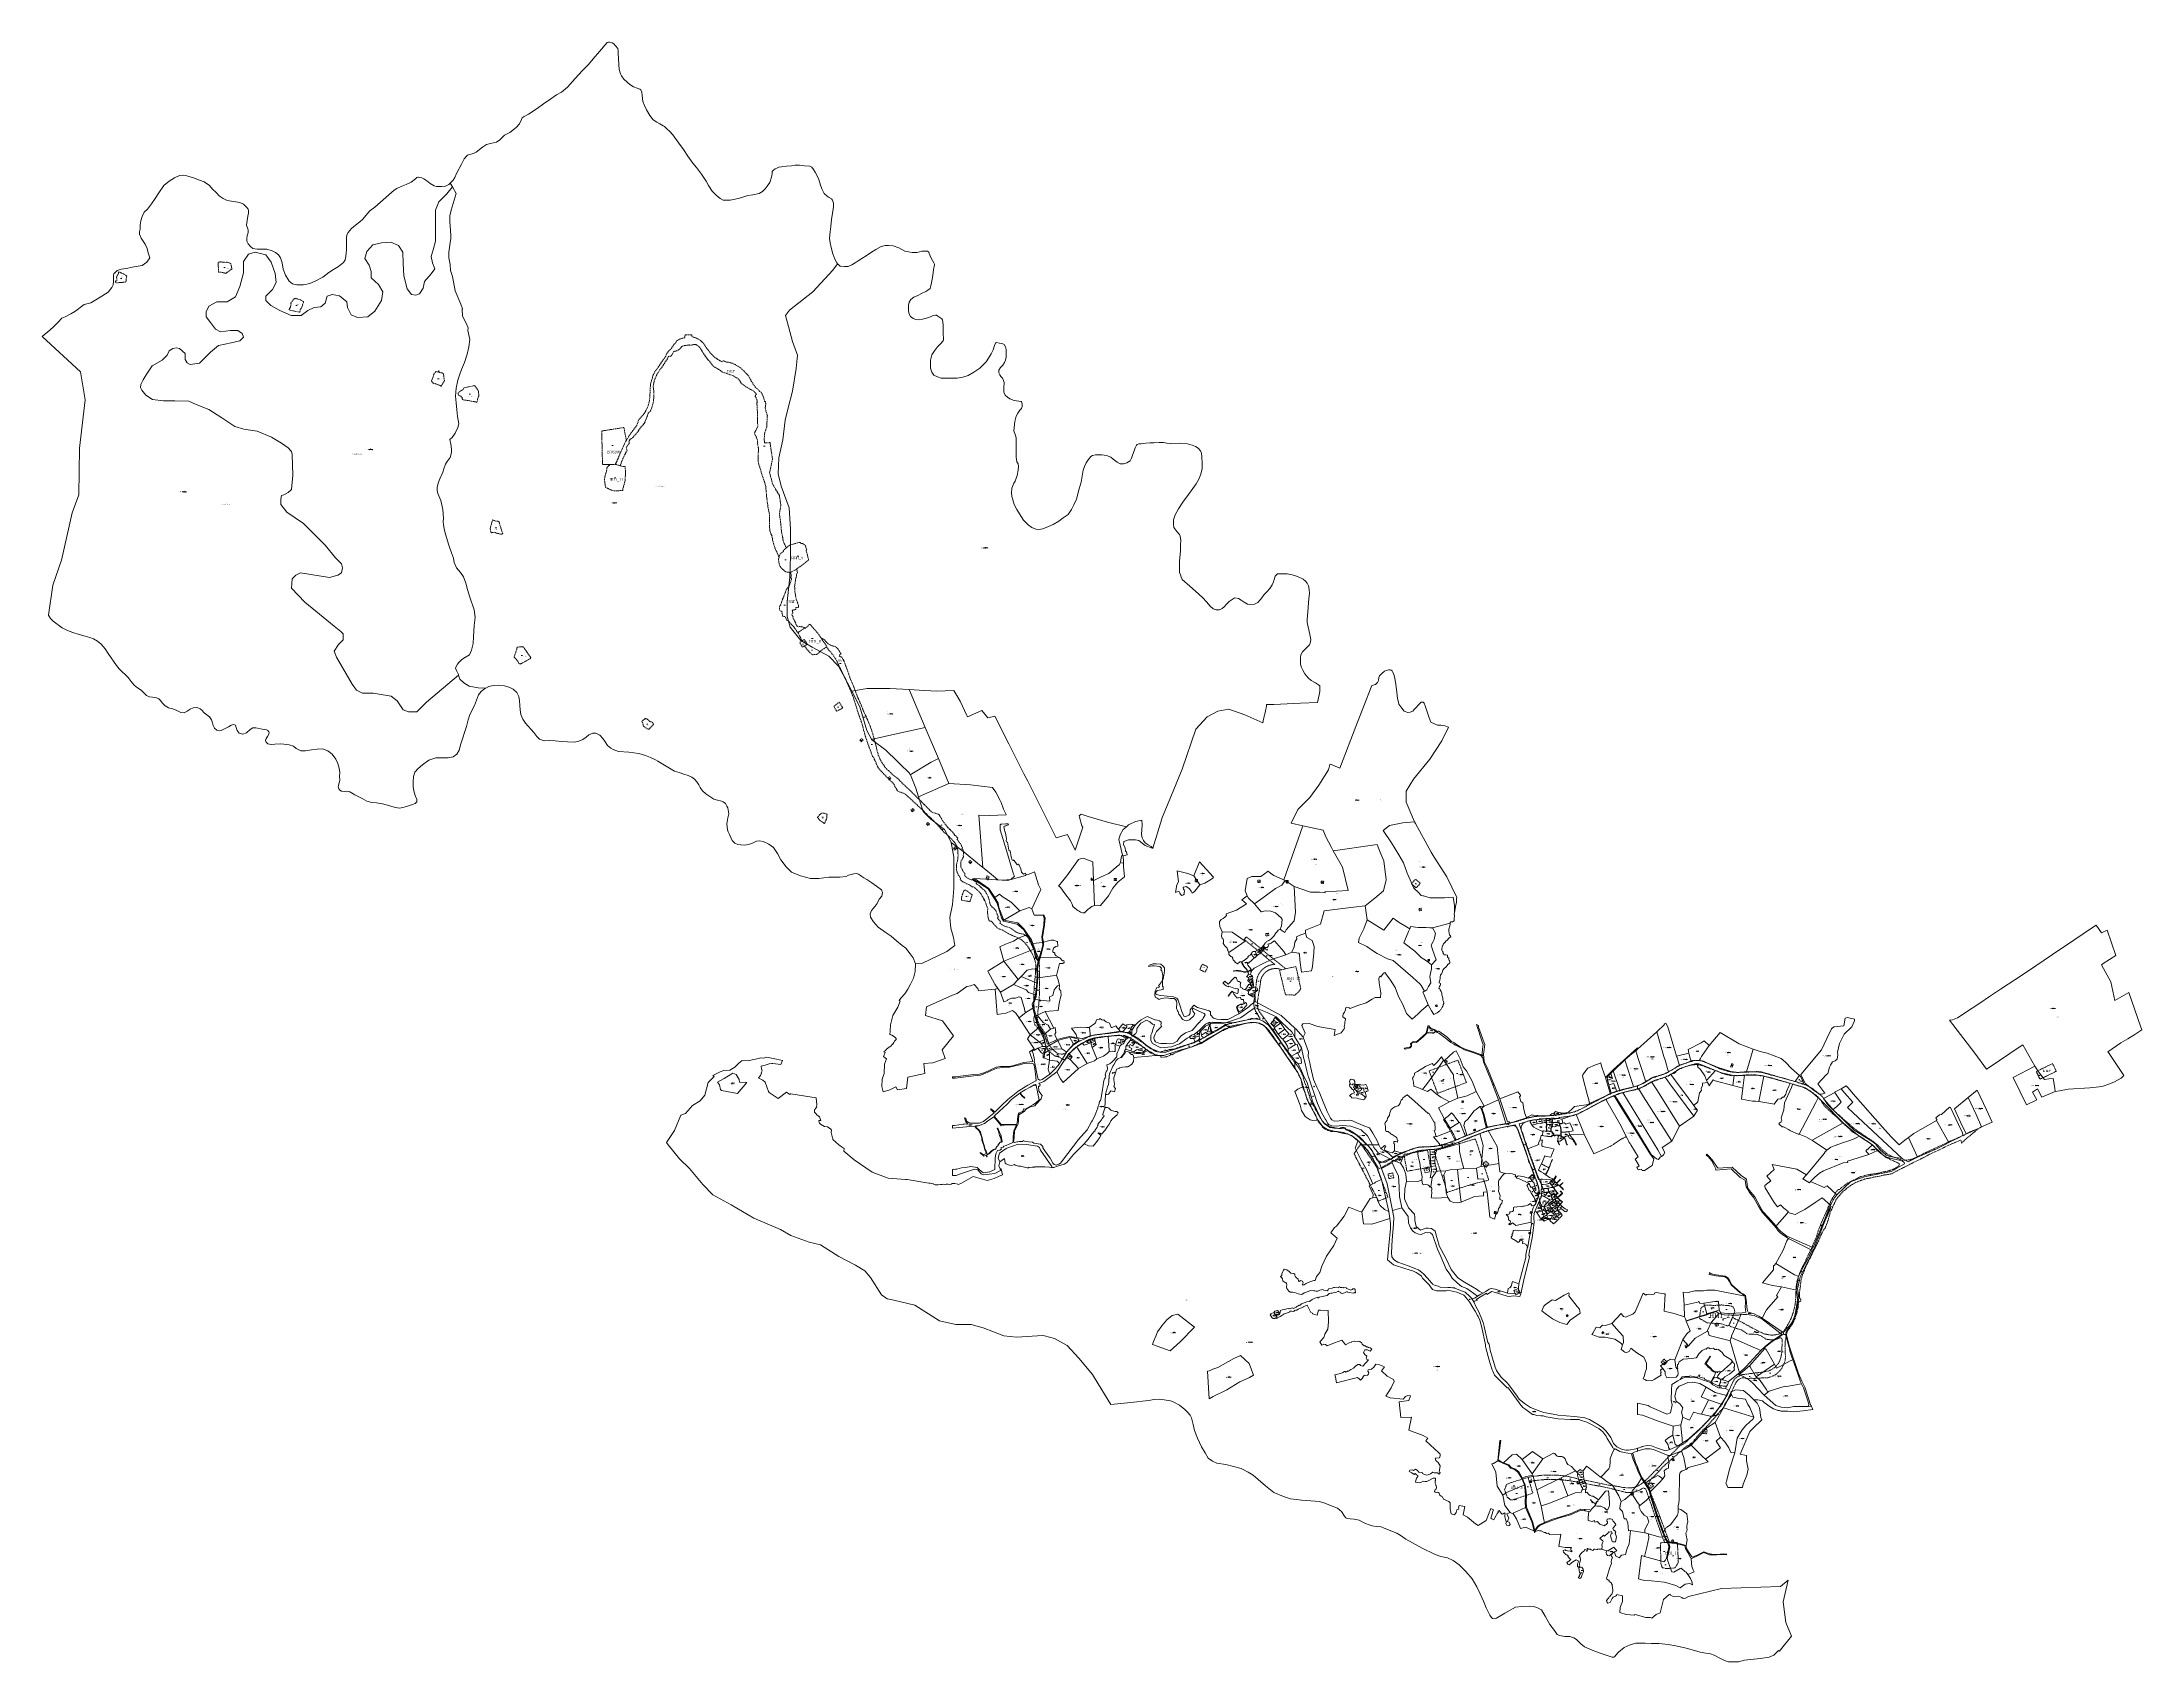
# Model space of a CAD drawing. Header units: metres. Extents: x 543340 to 549474, y 1840490 to 1845220.
import ezdxf
from ezdxf.enums import TextEntityAlignment as Align

# ---------------------------------------------------------------- set-up
doc = ezdxf.new("R2010")
doc.units = ezdxf.units.M
doc.header["$MEASUREMENT"] = 0
doc.linetypes.add('DGN Style 3', pattern=[4.697227, 3.355162, -1.342065])
for name, color, linetype, lineweight in [('Level 10', 7, 'Continuous', 0), ('Level 11', 7, 'Continuous', 0), ('Level 13', 7, 'Continuous', 0), ('Level 15', 7, 'Continuous', 0), ('Level 19', 7, 'Continuous', 0), ('Level 2', 7, 'Continuous', 0), ('Level 28', 7, 'Continuous', 0), ('Level 30', 7, 'Continuous', 0), ('Level 4', 7, 'Continuous', 0), ('Level 5', 7, 'Continuous', 0)]:
    doc.layers.add(name, color=color, linetype=linetype, lineweight=lineweight)
doc.styles.add('Style-Arial', font='arial.ttf')
doc.styles.add('Style-Times New Roman', font='times.ttf')
doc.dimstyles.get("Standard").update_dxf_attribs({"dimtxt": 0.18, "dimasz": 0.18, "dimexe": 0.18, "dimexo": 0.0625, "dimgap": 0.09, "dimtad": 0, "dimtih": 1, "dimtoh": 1, "dimdec": 4, "dimzin": 0, "dimdsep": 46, "dimtxsty": 'Standard', "dimcen": 0.09, "dimadec": 0, "dimazin": 0, "dimtfac": 1, "dimtdec": 4, "dimtofl": 0, "dimtmove": 0, "dimatfit": 3, "dimfxl": 1, "dimtolj": 1, "dimtzin": 0, "dimarcsym": 0})

# ---------------------------------------------------------------- blocks, each defined once
blk = doc.blocks.new('CENTRD')
at = {"layer": 'Level 11', "linetype": 'Continuous', "lineweight": 0}
h = blk.add_hatch(color=1, dxfattribs=at)
edge = h.paths.add_edge_path()
edge.add_arc((0, 0), 1.5, 0, 360)
at = {"layer": 'Level 11', "color": 1, "linetype": 'Continuous', "lineweight": 0}
for p, q in [((-6.25, 0), (-12.5, 0)), ((0, 6.25), (-6.25, 0)), ((-6.25, 0), (0, -6.25)), ((0, 12.5), (0, 6.25)), ((6.25, 0), (0, 6.25)), ((0, -6.25), (6.25, 0)), ((12.5, 0), (6.25, 0)), ((0, -6.25), (0, -12.5))]:
    blk.add_line(p, q, dxfattribs=at)
blk = doc.blocks.new('N_THUA')
at = {"layer": 'Level 13', "color": 1, "linetype": 'Continuous', "lineweight": 0}
blk.add_line((-4.7, 0), (6.8, 0), dxfattribs=at)
at = {"layer": 'Level 13', "color": 5, "linetype": 'Continuous', "lineweight": 0, "style": 'Style-Times New Roman'}
blk.add_text('61', height=2, dxfattribs=at).set_placement((1.1, 1.6), align=Align.MIDDLE_CENTER)
at = {"layer": 'Level 2', "color": 3, "linetype": 'Continuous', "lineweight": 0, "style": 'Style-Times New Roman'}
blk.add_text('RPN', height=2, dxfattribs=at).set_placement((-5.3, 0), align=Align.MIDDLE_RIGHT)
at = {"layer": 'Level 4', "color": 1, "linetype": 'Continuous', "lineweight": 0, "style": 'Style-Times New Roman'}
blk.add_text('657885,0', height=2, dxfattribs=at).set_placement((1.1, -1.6), align=Align.MIDDLE_CENTER)
blk = doc.blocks.new('N_THUA_1')
at = {"layer": 'Level 13', "color": 1, "linetype": 'Continuous', "lineweight": 0}
blk.add_line((-5.9, 0), (7.2, 0), dxfattribs=at)
at = {"layer": 'Level 13', "color": 5, "linetype": 'Continuous', "lineweight": 0, "style": 'Style-Times New Roman'}
blk.add_text('62', height=2, dxfattribs=at).set_placement((0.7, 1.6), align=Align.MIDDLE_CENTER)
at = {"layer": 'Level 2', "color": 3, "linetype": 'Continuous', "lineweight": 0, "style": 'Style-Times New Roman'}
blk.add_text('RPT', height=2, dxfattribs=at).set_placement((-6.5, 0), align=Align.MIDDLE_RIGHT)
at = {"layer": 'Level 4', "color": 1, "linetype": 'Continuous', "lineweight": 0, "style": 'Style-Times New Roman'}
blk.add_text('2077550,0', height=2, dxfattribs=at).set_placement((0.7, -1.6), align=Align.MIDDLE_CENTER)
blk = doc.blocks.new('N_THUA_2')
at = {"layer": 'Level 13', "color": 1, "linetype": 'Continuous', "lineweight": 0}
blk.add_line((-5.8, 0), (7.2, 0), dxfattribs=at)
at = {"layer": 'Level 13', "color": 5, "linetype": 'Continuous', "lineweight": 0, "style": 'Style-Times New Roman'}
blk.add_text('64', height=2, dxfattribs=at).set_placement((0.7, 1.6), align=Align.MIDDLE_CENTER)
at = {"layer": 'Level 2', "color": 3, "linetype": 'Continuous', "lineweight": 0, "style": 'Style-Times New Roman'}
blk.add_text('RPT', height=2, dxfattribs=at).set_placement((-6.4, 0), align=Align.MIDDLE_RIGHT)
at = {"layer": 'Level 4', "color": 1, "linetype": 'Continuous', "lineweight": 0, "style": 'Style-Times New Roman'}
blk.add_text('1008762,0', height=2, dxfattribs=at).set_placement((0.7, -1.6), align=Align.MIDDLE_CENTER)
blk = doc.blocks.new('N_THUA_3')
at = {"layer": 'Level 13', "color": 1, "linetype": 'Continuous', "lineweight": 0}
blk.add_line((-5.9, 0), (7.2, 0), dxfattribs=at)
at = {"layer": 'Level 13', "color": 5, "linetype": 'Continuous', "lineweight": 0, "style": 'Style-Times New Roman'}
blk.add_text('72', height=2, dxfattribs=at).set_placement((0.7, 1.6), align=Align.MIDDLE_CENTER)
at = {"layer": 'Level 2', "color": 3, "linetype": 'Continuous', "lineweight": 0, "style": 'Style-Times New Roman'}
blk.add_text('RPT', height=2, dxfattribs=at).set_placement((-6.5, 0), align=Align.MIDDLE_RIGHT)
at = {"layer": 'Level 4', "color": 1, "linetype": 'Continuous', "lineweight": 0, "style": 'Style-Times New Roman'}
blk.add_text('1359003,0', height=2, dxfattribs=at).set_placement((0.7, -1.6), align=Align.MIDDLE_CENTER)
blk = doc.blocks.new('N_THUA_4')
at = {"layer": 'Level 13', "color": 1, "linetype": 'Continuous', "lineweight": 0}
blk.add_line((-3.5, 0), (6.5, 0), dxfattribs=at)
at = {"layer": 'Level 13', "color": 5, "linetype": 'Continuous', "lineweight": 0, "style": 'Style-Times New Roman'}
blk.add_text('83', height=2, dxfattribs=at).set_placement((1.5, 1.6), align=Align.MIDDLE_CENTER)
at = {"layer": 'Level 2', "color": 3, "linetype": 'Continuous', "lineweight": 0, "style": 'Style-Times New Roman'}
blk.add_text('RST', height=2, dxfattribs=at).set_placement((-4.1, 0), align=Align.MIDDLE_RIGHT)
at = {"layer": 'Level 4', "color": 1, "linetype": 'Continuous', "lineweight": 0, "style": 'Style-Times New Roman'}
blk.add_text('21910,0', height=2, dxfattribs=at).set_placement((1.5, -1.6), align=Align.MIDDLE_CENTER)
blk = doc.blocks.new('N_THUA_5')
at = {"layer": 'Level 13', "color": 1, "linetype": 'Continuous', "lineweight": 0}
blk.add_line((-3.6, 0), (6.4, 0), dxfattribs=at)
at = {"layer": 'Level 13', "color": 5, "linetype": 'Continuous', "lineweight": 0, "style": 'Style-Times New Roman'}
blk.add_text('91', height=2, dxfattribs=at).set_placement((1.4, 1.6), align=Align.MIDDLE_CENTER)
at = {"layer": 'Level 2', "color": 3, "linetype": 'Continuous', "lineweight": 0, "style": 'Style-Times New Roman'}
blk.add_text('RST', height=2, dxfattribs=at).set_placement((-4.2, 0), align=Align.MIDDLE_RIGHT)
at = {"layer": 'Level 4', "color": 1, "linetype": 'Continuous', "lineweight": 0, "style": 'Style-Times New Roman'}
blk.add_text('14228,0', height=2, dxfattribs=at).set_placement((1.4, -1.6), align=Align.MIDDLE_CENTER)
blk = doc.blocks.new('N_THUA_6')
at = {"layer": 'Level 13', "color": 1, "linetype": 'Continuous', "lineweight": 0}
blk.add_line((-4.6, 0), (6.9, 0), dxfattribs=at)
at = {"layer": 'Level 13', "color": 5, "linetype": 'Continuous', "lineweight": 0, "style": 'Style-Times New Roman'}
blk.add_text('99', height=2, dxfattribs=at).set_placement((1.2, 1.6), align=Align.MIDDLE_CENTER)
at = {"layer": 'Level 2', "color": 3, "linetype": 'Continuous', "lineweight": 0, "style": 'Style-Times New Roman'}
blk.add_text('RPH', height=2, dxfattribs=at).set_placement((-5.2, 0), align=Align.MIDDLE_RIGHT)
at = {"layer": 'Level 4', "color": 1, "linetype": 'Continuous', "lineweight": 0, "style": 'Style-Times New Roman'}
blk.add_text('102416,0', height=2, dxfattribs=at).set_placement((1.2, -1.6), align=Align.MIDDLE_CENTER)
blk = doc.blocks.new('N_THUA_7')
at = {"layer": 'Level 13', "color": 1, "linetype": 'Continuous', "lineweight": 0}
blk.add_line((-2, 0), (6.5, 0), dxfattribs=at)
at = {"layer": 'Level 13', "color": 5, "linetype": 'Continuous', "lineweight": 0, "style": 'Style-Times New Roman'}
blk.add_text('100', height=2, dxfattribs=at).set_placement((2.2, 1.6), align=Align.MIDDLE_CENTER)
at = {"layer": 'Level 2', "color": 3, "linetype": 'Continuous', "lineweight": 0, "style": 'Style-Times New Roman'}
blk.add_text('RST', height=2, dxfattribs=at).set_placement((-2.6, 0), align=Align.MIDDLE_RIGHT)
at = {"layer": 'Level 4', "color": 1, "linetype": 'Continuous', "lineweight": 0, "style": 'Style-Times New Roman'}
blk.add_text('7036,0', height=2, dxfattribs=at).set_placement((2.2, -1.6), align=Align.MIDDLE_CENTER)
blk = doc.blocks.new('N_THUA_8')
at = {"layer": 'Level 13', "color": 1, "linetype": 'Continuous', "lineweight": 0}
blk.add_line((-4.3, 0), (7.2, 0), dxfattribs=at)
at = {"layer": 'Level 13', "color": 5, "linetype": 'Continuous', "lineweight": 0, "style": 'Style-Times New Roman'}
blk.add_text('101', height=2, dxfattribs=at).set_placement((1.4, 1.6), align=Align.MIDDLE_CENTER)
at = {"layer": 'Level 2', "color": 3, "linetype": 'Continuous', "lineweight": 0, "style": 'Style-Times New Roman'}
blk.add_text('RSN', height=2, dxfattribs=at).set_placement((-4.9, 0), align=Align.MIDDLE_RIGHT)
at = {"layer": 'Level 4', "color": 1, "linetype": 'Continuous', "lineweight": 0, "style": 'Style-Times New Roman'}
blk.add_text('142960,0', height=2, dxfattribs=at).set_placement((1.4, -1.6), align=Align.MIDDLE_CENTER)
blk = doc.blocks.new('N_THUA_9')
at = {"layer": 'Level 13', "color": 1, "linetype": 'Continuous', "lineweight": 0}
blk.add_line((-3.2, 0), (6.7, 0), dxfattribs=at)
at = {"layer": 'Level 13', "color": 5, "linetype": 'Continuous', "lineweight": 0, "style": 'Style-Times New Roman'}
blk.add_text('111', height=2, dxfattribs=at).set_placement((1.8, 1.6), align=Align.MIDDLE_CENTER)
at = {"layer": 'Level 2', "color": 3, "linetype": 'Continuous', "lineweight": 0, "style": 'Style-Times New Roman'}
blk.add_text('RST', height=2, dxfattribs=at).set_placement((-3.8, 0), align=Align.MIDDLE_RIGHT)
at = {"layer": 'Level 4', "color": 1, "linetype": 'Continuous', "lineweight": 0, "style": 'Style-Times New Roman'}
blk.add_text('30979,0', height=2, dxfattribs=at).set_placement((1.8, -1.6), align=Align.MIDDLE_CENTER)
blk = doc.blocks.new('N_THUA_10')
at = {"layer": 'Level 13', "color": 1, "linetype": 'Continuous', "lineweight": 0}
blk.add_line((-3.1, 0), (6.8, 0), dxfattribs=at)
at = {"layer": 'Level 13', "color": 5, "linetype": 'Continuous', "lineweight": 0, "style": 'Style-Times New Roman'}
blk.add_text('126', height=2, dxfattribs=at).set_placement((1.9, 1.6), align=Align.MIDDLE_CENTER)
at = {"layer": 'Level 2', "color": 3, "linetype": 'Continuous', "lineweight": 0, "style": 'Style-Times New Roman'}
blk.add_text('RST', height=2, dxfattribs=at).set_placement((-3.7, 0), align=Align.MIDDLE_RIGHT)
at = {"layer": 'Level 4', "color": 1, "linetype": 'Continuous', "lineweight": 0, "style": 'Style-Times New Roman'}
blk.add_text('23723,0', height=2, dxfattribs=at).set_placement((1.9, -1.6), align=Align.MIDDLE_CENTER)
blk = doc.blocks.new('N_THUA_11')
at = {"layer": 'Level 13', "color": 1, "linetype": 'Continuous', "lineweight": 0}
blk.add_line((-3.1, 0), (6.8, 0), dxfattribs=at)
at = {"layer": 'Level 13', "color": 5, "linetype": 'Continuous', "lineweight": 0, "style": 'Style-Times New Roman'}
blk.add_text('127', height=2, dxfattribs=at).set_placement((1.9, 1.6), align=Align.MIDDLE_CENTER)
at = {"layer": 'Level 2', "color": 3, "linetype": 'Continuous', "lineweight": 0, "style": 'Style-Times New Roman'}
blk.add_text('RST', height=2, dxfattribs=at).set_placement((-3.7, 0), align=Align.MIDDLE_RIGHT)
at = {"layer": 'Level 4', "color": 1, "linetype": 'Continuous', "lineweight": 0, "style": 'Style-Times New Roman'}
blk.add_text('22463,0', height=2, dxfattribs=at).set_placement((1.9, -1.6), align=Align.MIDDLE_CENTER)
blk = doc.blocks.new('N_THUA_12')
at = {"layer": 'Level 13', "color": 1, "linetype": 'Continuous', "lineweight": 0}
blk.add_line((-3.1, 0), (6.8, 0), dxfattribs=at)
at = {"layer": 'Level 13', "color": 5, "linetype": 'Continuous', "lineweight": 0, "style": 'Style-Times New Roman'}
blk.add_text('130', height=2, dxfattribs=at).set_placement((1.9, 1.6), align=Align.MIDDLE_CENTER)
at = {"layer": 'Level 2', "color": 3, "linetype": 'Continuous', "lineweight": 0, "style": 'Style-Times New Roman'}
blk.add_text('RST', height=2, dxfattribs=at).set_placement((-3.7, 0), align=Align.MIDDLE_RIGHT)
at = {"layer": 'Level 4', "color": 1, "linetype": 'Continuous', "lineweight": 0, "style": 'Style-Times New Roman'}
blk.add_text('10911,0', height=2, dxfattribs=at).set_placement((1.9, -1.6), align=Align.MIDDLE_CENTER)
blk = doc.blocks.new('N_THUA_13')
at = {"layer": 'Level 13', "color": 1, "linetype": 'Continuous', "lineweight": 0}
blk.add_line((-2, 0), (6.4, 0), dxfattribs=at)
at = {"layer": 'Level 13', "color": 5, "linetype": 'Continuous', "lineweight": 0, "style": 'Style-Times New Roman'}
blk.add_text('132', height=2, dxfattribs=at).set_placement((2.2, 1.6), align=Align.MIDDLE_CENTER)
at = {"layer": 'Level 2', "color": 3, "linetype": 'Continuous', "lineweight": 0, "style": 'Style-Times New Roman'}
blk.add_text('CLN', height=2, dxfattribs=at).set_placement((-2.6, 0), align=Align.MIDDLE_RIGHT)
at = {"layer": 'Level 4', "color": 1, "linetype": 'Continuous', "lineweight": 0, "style": 'Style-Times New Roman'}
blk.add_text('9309,0', height=2, dxfattribs=at).set_placement((2.2, -1.6), align=Align.MIDDLE_CENTER)
blk = doc.blocks.new('N_THUA_14')
at = {"layer": 'Level 13', "color": 1, "linetype": 'Continuous', "lineweight": 0}
blk.add_line((-1.6, 0.8), (5.9, -2.9), dxfattribs=at)
at = {"layer": 'Level 13', "color": 5, "linetype": 'Continuous', "lineweight": 0, "style": 'Style-Times New Roman'}
blk.add_text('176', height=2, rotation=333.88679, dxfattribs=at).set_placement((2.9, 0.4), align=Align.MIDDLE_CENTER)
at = {"layer": 'Level 2', "color": 3, "linetype": 'Continuous', "lineweight": 0, "style": 'Style-Times New Roman'}
blk.add_text('DGT', height=2, rotation=333.88679, dxfattribs=at).set_placement((-2.2, 1.1), align=Align.MIDDLE_RIGHT)
at = {"layer": 'Level 4', "color": 1, "linetype": 'Continuous', "lineweight": 0, "style": 'Style-Times New Roman'}
blk.add_text('3992,0', height=2, rotation=333.88679, dxfattribs=at).set_placement((1.5, -2.5), align=Align.MIDDLE_CENTER)
blk = doc.blocks.new('N_THUA_15')
at = {"layer": 'Level 13', "color": 1, "linetype": 'Continuous', "lineweight": 0}
blk.add_line((-5.5, 0), (7.6, 0), dxfattribs=at)
at = {"layer": 'Level 13', "color": 5, "linetype": 'Continuous', "lineweight": 0, "style": 'Style-Times New Roman'}
blk.add_text('177', height=2, dxfattribs=at).set_placement((1.1, 1.6), align=Align.MIDDLE_CENTER)
at = {"layer": 'Level 2', "color": 3, "linetype": 'Continuous', "lineweight": 0, "style": 'Style-Times New Roman'}
blk.add_text('RST', height=2, dxfattribs=at).set_placement((-6.1, 0), align=Align.MIDDLE_RIGHT)
at = {"layer": 'Level 4', "color": 1, "linetype": 'Continuous', "lineweight": 0, "style": 'Style-Times New Roman'}
blk.add_text('1596329,0', height=2, dxfattribs=at).set_placement((1.1, -1.6), align=Align.MIDDLE_CENTER)
blk = doc.blocks.new('N_THUA_16')
at = {"layer": 'Level 13', "color": 1, "linetype": 'Continuous', "lineweight": 0}
blk.add_line((-1.9, 0), (6.6, 0), dxfattribs=at)
at = {"layer": 'Level 13', "color": 5, "linetype": 'Continuous', "lineweight": 0, "style": 'Style-Times New Roman'}
blk.add_text('179', height=2, dxfattribs=at).set_placement((2.4, 1.6), align=Align.MIDDLE_CENTER)
at = {"layer": 'Level 2', "color": 3, "linetype": 'Continuous', "lineweight": 0, "style": 'Style-Times New Roman'}
blk.add_text('RSK', height=2, dxfattribs=at).set_placement((-2.5, 0), align=Align.MIDDLE_RIGHT)
at = {"layer": 'Level 4', "color": 1, "linetype": 'Continuous', "lineweight": 0, "style": 'Style-Times New Roman'}
blk.add_text('7249,0', height=2, dxfattribs=at).set_placement((2.4, -1.6), align=Align.MIDDLE_CENTER)
blk = doc.blocks.new('N_THUA_17')
at = {"layer": 'Level 13', "color": 1, "linetype": 'Continuous', "lineweight": 0}
blk.add_line((-1.9, 0), (6.6, 0), dxfattribs=at)
at = {"layer": 'Level 13', "color": 5, "linetype": 'Continuous', "lineweight": 0, "style": 'Style-Times New Roman'}
blk.add_text('180', height=2, dxfattribs=at).set_placement((2.3, 1.6), align=Align.MIDDLE_CENTER)
at = {"layer": 'Level 2', "color": 3, "linetype": 'Continuous', "lineweight": 0, "style": 'Style-Times New Roman'}
blk.add_text('RSK', height=2, dxfattribs=at).set_placement((-2.5, 0), align=Align.MIDDLE_RIGHT)
at = {"layer": 'Level 4', "color": 1, "linetype": 'Continuous', "lineweight": 0, "style": 'Style-Times New Roman'}
blk.add_text('9109,0', height=2, dxfattribs=at).set_placement((2.3, -1.6), align=Align.MIDDLE_CENTER)
blk = doc.blocks.new('N_THUA_18')
at = {"layer": 'Level 13', "color": 1, "linetype": 'Continuous', "lineweight": 0}
blk.add_line((-2, 0), (6.4, 0), dxfattribs=at)
at = {"layer": 'Level 13', "color": 5, "linetype": 'Continuous', "lineweight": 0, "style": 'Style-Times New Roman'}
blk.add_text('212', height=2, dxfattribs=at).set_placement((2.2, 1.6), align=Align.MIDDLE_CENTER)
at = {"layer": 'Level 2', "color": 3, "linetype": 'Continuous', "lineweight": 0, "style": 'Style-Times New Roman'}
blk.add_text('CLN', height=2, dxfattribs=at).set_placement((-2.6, 0), align=Align.MIDDLE_RIGHT)
at = {"layer": 'Level 4', "color": 1, "linetype": 'Continuous', "lineweight": 0, "style": 'Style-Times New Roman'}
blk.add_text('2848,0', height=2, dxfattribs=at).set_placement((2.2, -1.6), align=Align.MIDDLE_CENTER)
blk = doc.blocks.new('N_THUA_19')
at = {"layer": 'Level 13', "color": 1, "linetype": 'Continuous', "lineweight": 0}
blk.add_line((-2.4, 0), (6, 0), dxfattribs=at)
at = {"layer": 'Level 13', "color": 5, "linetype": 'Continuous', "lineweight": 0, "style": 'Style-Times New Roman'}
blk.add_text('80', height=2, dxfattribs=at).set_placement((1.8, 1.6), align=Align.MIDDLE_CENTER)
at = {"layer": 'Level 2', "color": 3, "linetype": 'Continuous', "lineweight": 0, "style": 'Style-Times New Roman'}
blk.add_text('CLN', height=2, dxfattribs=at).set_placement((-3, 0), align=Align.MIDDLE_RIGHT)
at = {"layer": 'Level 4', "color": 1, "linetype": 'Continuous', "lineweight": 0, "style": 'Style-Times New Roman'}
blk.add_text('2001,0', height=2, dxfattribs=at).set_placement((1.8, -1.6), align=Align.MIDDLE_CENTER)
blk = doc.blocks.new('N_THUA_20')
at = {"layer": 'Level 13', "color": 1, "linetype": 'Continuous', "lineweight": 0}
blk.add_line((-2.1, 0), (6.3, 0), dxfattribs=at)
at = {"layer": 'Level 13', "color": 5, "linetype": 'Continuous', "lineweight": 0, "style": 'Style-Times New Roman'}
blk.add_text('101', height=2, dxfattribs=at).set_placement((2.1, 1.6), align=Align.MIDDLE_CENTER)
at = {"layer": 'Level 2', "color": 3, "linetype": 'Continuous', "lineweight": 0, "style": 'Style-Times New Roman'}
blk.add_text('CLN', height=2, dxfattribs=at).set_placement((-2.7, 0), align=Align.MIDDLE_RIGHT)
at = {"layer": 'Level 4', "color": 1, "linetype": 'Continuous', "lineweight": 0, "style": 'Style-Times New Roman'}
blk.add_text('2956,0', height=2, dxfattribs=at).set_placement((2.1, -1.6), align=Align.MIDDLE_CENTER)
blk = doc.blocks.new('N_THUA_21')
at = {"layer": 'Level 13', "color": 1, "linetype": 'Continuous', "lineweight": 0}
blk.add_line((-2, 0), (6.4, 0), dxfattribs=at)
at = {"layer": 'Level 13', "color": 5, "linetype": 'Continuous', "lineweight": 0, "style": 'Style-Times New Roman'}
blk.add_text('106', height=2, dxfattribs=at).set_placement((2.2, 1.6), align=Align.MIDDLE_CENTER)
at = {"layer": 'Level 2', "color": 3, "linetype": 'Continuous', "lineweight": 0, "style": 'Style-Times New Roman'}
blk.add_text('CLN', height=2, dxfattribs=at).set_placement((-2.6, 0), align=Align.MIDDLE_RIGHT)
at = {"layer": 'Level 4', "color": 1, "linetype": 'Continuous', "lineweight": 0, "style": 'Style-Times New Roman'}
blk.add_text('6010,0', height=2, dxfattribs=at).set_placement((2.2, -1.6), align=Align.MIDDLE_CENTER)
blk = doc.blocks.new('N_THUA_22')
at = {"layer": 'Level 13', "color": 1, "linetype": 'Continuous', "lineweight": 0}
blk.add_line((-3.2, 0), (6.8, 0), dxfattribs=at)
at = {"layer": 'Level 13', "color": 5, "linetype": 'Continuous', "lineweight": 0, "style": 'Style-Times New Roman'}
blk.add_text('126', height=2, dxfattribs=at).set_placement((1.8, 1.6), align=Align.MIDDLE_CENTER)
at = {"layer": 'Level 2', "color": 3, "linetype": 'Continuous', "lineweight": 0, "style": 'Style-Times New Roman'}
blk.add_text('CLN', height=2, dxfattribs=at).set_placement((-3.8, 0), align=Align.MIDDLE_RIGHT)
at = {"layer": 'Level 4', "color": 1, "linetype": 'Continuous', "lineweight": 0, "style": 'Style-Times New Roman'}
blk.add_text('10770,0', height=2, dxfattribs=at).set_placement((1.8, -1.6), align=Align.MIDDLE_CENTER)
blk = doc.blocks.new('N_THUA_23')
at = {"layer": 'Level 13', "color": 1, "linetype": 'Continuous', "lineweight": 0}
blk.add_line((-1.9, 0), (6.5, 0), dxfattribs=at)
at = {"layer": 'Level 13', "color": 5, "linetype": 'Continuous', "lineweight": 0, "style": 'Style-Times New Roman'}
blk.add_text('151', height=2, dxfattribs=at).set_placement((2.3, 1.6), align=Align.MIDDLE_CENTER)
at = {"layer": 'Level 2', "color": 3, "linetype": 'Continuous', "lineweight": 0, "style": 'Style-Times New Roman'}
blk.add_text('DGT', height=2, dxfattribs=at).set_placement((-2.5, 0), align=Align.MIDDLE_RIGHT)
at = {"layer": 'Level 4', "color": 1, "linetype": 'Continuous', "lineweight": 0, "style": 'Style-Times New Roman'}
blk.add_text('3798,0', height=2, dxfattribs=at).set_placement((2.3, -1.6), align=Align.MIDDLE_CENTER)
blk = doc.blocks.new('N_THUA_24')
at = {"layer": 'Level 13', "color": 1, "linetype": 'Continuous', "lineweight": 0}
blk.add_line((-2, 0), (6.4, 0), dxfattribs=at)
at = {"layer": 'Level 13', "color": 5, "linetype": 'Continuous', "lineweight": 0, "style": 'Style-Times New Roman'}
blk.add_text('153', height=2, dxfattribs=at).set_placement((2.2, 1.6), align=Align.MIDDLE_CENTER)
at = {"layer": 'Level 2', "color": 3, "linetype": 'Continuous', "lineweight": 0, "style": 'Style-Times New Roman'}
blk.add_text('LNK', height=2, dxfattribs=at).set_placement((-2.6, 0), align=Align.MIDDLE_RIGHT)
at = {"layer": 'Level 4', "color": 1, "linetype": 'Continuous', "lineweight": 0, "style": 'Style-Times New Roman'}
blk.add_text('8942,0', height=2, dxfattribs=at).set_placement((2.2, -1.6), align=Align.MIDDLE_CENTER)
blk = doc.blocks.new('N_THUA_25')
at = {"layer": 'Level 13', "color": 1, "linetype": 'Continuous', "lineweight": 0}
blk.add_line((-2, 0), (6.4, 0), dxfattribs=at)
at = {"layer": 'Level 13', "color": 5, "linetype": 'Continuous', "lineweight": 0, "style": 'Style-Times New Roman'}
blk.add_text('178', height=2, dxfattribs=at).set_placement((2.2, 1.6), align=Align.MIDDLE_CENTER)
at = {"layer": 'Level 2', "color": 3, "linetype": 'Continuous', "lineweight": 0, "style": 'Style-Times New Roman'}
blk.add_text('CLN', height=2, dxfattribs=at).set_placement((-2.6, 0), align=Align.MIDDLE_RIGHT)
at = {"layer": 'Level 4', "color": 1, "linetype": 'Continuous', "lineweight": 0, "style": 'Style-Times New Roman'}
blk.add_text('2588,0', height=2, dxfattribs=at).set_placement((2.2, -1.6), align=Align.MIDDLE_CENTER)
blk = doc.blocks.new('N_THUA_26')
at = {"layer": 'Level 13', "color": 1, "linetype": 'Continuous', "lineweight": 0}
blk.add_line((-1.9, -0.7), (5.9, 2.3), dxfattribs=at)
at = {"layer": 'Level 13', "color": 5, "linetype": 'Continuous', "lineweight": 0, "style": 'Style-Times New Roman'}
blk.add_text('184', height=2, rotation=21.38514, dxfattribs=at).set_placement((1.4, 2.3), align=Align.MIDDLE_CENTER)
at = {"layer": 'Level 2', "color": 3, "linetype": 'Continuous', "lineweight": 0, "style": 'Style-Times New Roman'}
blk.add_text('CLN', height=2, rotation=21.38514, dxfattribs=at).set_placement((-2.5, -1), align=Align.MIDDLE_RIGHT)
at = {"layer": 'Level 4', "color": 1, "linetype": 'Continuous', "lineweight": 0, "style": 'Style-Times New Roman'}
blk.add_text('3108,0', height=2, rotation=21.38514, dxfattribs=at).set_placement((2.6, -0.7), align=Align.MIDDLE_CENTER)
blk = doc.blocks.new('N_THUA_27')
at = {"layer": 'Level 13', "color": 1, "linetype": 'Continuous', "lineweight": 0}
blk.add_line((-2, 0), (6.4, 0), dxfattribs=at)
at = {"layer": 'Level 13', "color": 5, "linetype": 'Continuous', "lineweight": 0, "style": 'Style-Times New Roman'}
blk.add_text('216', height=2, dxfattribs=at).set_placement((2.2, 1.6), align=Align.MIDDLE_CENTER)
at = {"layer": 'Level 2', "color": 3, "linetype": 'Continuous', "lineweight": 0, "style": 'Style-Times New Roman'}
blk.add_text('CLN', height=2, dxfattribs=at).set_placement((-2.6, 0), align=Align.MIDDLE_RIGHT)
at = {"layer": 'Level 4', "color": 1, "linetype": 'Continuous', "lineweight": 0, "style": 'Style-Times New Roman'}
blk.add_text('5968,0', height=2, dxfattribs=at).set_placement((2.2, -1.6), align=Align.MIDDLE_CENTER)
blk = doc.blocks.new('N_THUA_28')
at = {"layer": 'Level 13', "color": 1, "linetype": 'Continuous', "lineweight": 0}
blk.add_line((-3.2, 0), (6.8, 0), dxfattribs=at)
at = {"layer": 'Level 13', "color": 5, "linetype": 'Continuous', "lineweight": 0, "style": 'Style-Times New Roman'}
blk.add_text('240', height=2, dxfattribs=at).set_placement((1.8, 1.6), align=Align.MIDDLE_CENTER)
at = {"layer": 'Level 2', "color": 3, "linetype": 'Continuous', "lineweight": 0, "style": 'Style-Times New Roman'}
blk.add_text('LNK', height=2, dxfattribs=at).set_placement((-3.8, 0), align=Align.MIDDLE_RIGHT)
at = {"layer": 'Level 4', "color": 1, "linetype": 'Continuous', "lineweight": 0, "style": 'Style-Times New Roman'}
blk.add_text('17911,0', height=2, dxfattribs=at).set_placement((1.8, -1.6), align=Align.MIDDLE_CENTER)
blk = doc.blocks.new('N_THUA_29')
at = {"layer": 'Level 13', "color": 1, "linetype": 'Continuous', "lineweight": 0}
blk.add_line((1.7, 0), (10.1, 0), dxfattribs=at)
at = {"layer": 'Level 13', "color": 5, "linetype": 'Continuous', "lineweight": 0, "style": 'Style-Times New Roman'}
blk.add_text('286', height=2, dxfattribs=at).set_placement((5.9, 1.6), align=Align.MIDDLE_CENTER)
at = {"layer": 'Level 2', "color": 3, "linetype": 'Continuous', "lineweight": 0, "style": 'Style-Times New Roman'}
blk.add_text('ONT+CLN', height=2, dxfattribs=at).set_placement((1.1, 0), align=Align.MIDDLE_RIGHT)
at = {"layer": 'Level 4', "color": 1, "linetype": 'Continuous', "lineweight": 0, "style": 'Style-Times New Roman'}
blk.add_text('2338,0', height=2, dxfattribs=at).set_placement((5.9, -1.6), align=Align.MIDDLE_CENTER)
blk = doc.blocks.new('N_THUA_30')
at = {"layer": 'Level 13', "color": 1, "linetype": 'Continuous', "lineweight": 0}
blk.add_line((-3.2, 0), (6.7, 0), dxfattribs=at)
at = {"layer": 'Level 13', "color": 5, "linetype": 'Continuous', "lineweight": 0, "style": 'Style-Times New Roman'}
blk.add_text('291', height=2, dxfattribs=at).set_placement((1.7, 1.6), align=Align.MIDDLE_CENTER)
at = {"layer": 'Level 2', "color": 3, "linetype": 'Continuous', "lineweight": 0, "style": 'Style-Times New Roman'}
blk.add_text('LUC', height=2, dxfattribs=at).set_placement((-3.8, 0), align=Align.MIDDLE_RIGHT)
at = {"layer": 'Level 4', "color": 1, "linetype": 'Continuous', "lineweight": 0, "style": 'Style-Times New Roman'}
blk.add_text('36409,0', height=2, dxfattribs=at).set_placement((1.7, -1.6), align=Align.MIDDLE_CENTER)
blk = doc.blocks.new('N_THUA_31')
at = {"layer": 'Level 13', "color": 1, "linetype": 'Continuous', "lineweight": 0}
blk.add_line((-0.9, 0), (6, 0), dxfattribs=at)
at = {"layer": 'Level 13', "color": 5, "linetype": 'Continuous', "lineweight": 0, "style": 'Style-Times New Roman'}
blk.add_text('319', height=2, dxfattribs=at).set_placement((2.6, 1.6), align=Align.MIDDLE_CENTER)
at = {"layer": 'Level 2', "color": 3, "linetype": 'Continuous', "lineweight": 0, "style": 'Style-Times New Roman'}
blk.add_text('CLN', height=2, dxfattribs=at).set_placement((-1.5, 0), align=Align.MIDDLE_RIGHT)
at = {"layer": 'Level 4', "color": 1, "linetype": 'Continuous', "lineweight": 0, "style": 'Style-Times New Roman'}
blk.add_text('828,0', height=2, dxfattribs=at).set_placement((2.6, -1.6), align=Align.MIDDLE_CENTER)
blk = doc.blocks.new('N_THUA_32')
at = {"layer": 'Level 13', "color": 1, "linetype": 'Continuous', "lineweight": 0}
blk.add_line((-2, 0), (6.4, 0), dxfattribs=at)
at = {"layer": 'Level 13', "color": 5, "linetype": 'Continuous', "lineweight": 0, "style": 'Style-Times New Roman'}
blk.add_text('320', height=2, dxfattribs=at).set_placement((2.2, 1.6), align=Align.MIDDLE_CENTER)
at = {"layer": 'Level 2', "color": 3, "linetype": 'Continuous', "lineweight": 0, "style": 'Style-Times New Roman'}
blk.add_text('CLN', height=2, dxfattribs=at).set_placement((-2.6, 0), align=Align.MIDDLE_RIGHT)
at = {"layer": 'Level 4', "color": 1, "linetype": 'Continuous', "lineweight": 0, "style": 'Style-Times New Roman'}
blk.add_text('4114,0', height=2, dxfattribs=at).set_placement((2.2, -1.6), align=Align.MIDDLE_CENTER)
blk = doc.blocks.new('N_THUA_33')
at = {"layer": 'Level 13', "color": 1, "linetype": 'Continuous', "lineweight": 0}
blk.add_line((-2.1, 0), (6.3, 0), dxfattribs=at)
at = {"layer": 'Level 13', "color": 5, "linetype": 'Continuous', "lineweight": 0, "style": 'Style-Times New Roman'}
blk.add_text('321', height=2, dxfattribs=at).set_placement((2.1, 1.6), align=Align.MIDDLE_CENTER)
at = {"layer": 'Level 2', "color": 3, "linetype": 'Continuous', "lineweight": 0, "style": 'Style-Times New Roman'}
blk.add_text('CLN', height=2, dxfattribs=at).set_placement((-2.7, 0), align=Align.MIDDLE_RIGHT)
at = {"layer": 'Level 4', "color": 1, "linetype": 'Continuous', "lineweight": 0, "style": 'Style-Times New Roman'}
blk.add_text('1944,0', height=2, dxfattribs=at).set_placement((2.1, -1.6), align=Align.MIDDLE_CENTER)
blk = doc.blocks.new('N_THUA_34')
at = {"layer": 'Level 13', "color": 1, "linetype": 'Continuous', "lineweight": 0}
blk.add_line((-0.9, 0), (5.9, 0), dxfattribs=at)
at = {"layer": 'Level 13', "color": 5, "linetype": 'Continuous', "lineweight": 0, "style": 'Style-Times New Roman'}
blk.add_text('351', height=2, dxfattribs=at).set_placement((2.5, 1.6), align=Align.MIDDLE_CENTER)
at = {"layer": 'Level 2', "color": 3, "linetype": 'Continuous', "lineweight": 0, "style": 'Style-Times New Roman'}
blk.add_text('LUC', height=2, dxfattribs=at).set_placement((-1.5, 0), align=Align.MIDDLE_RIGHT)
at = {"layer": 'Level 4', "color": 1, "linetype": 'Continuous', "lineweight": 0, "style": 'Style-Times New Roman'}
blk.add_text('207,0', height=2, dxfattribs=at).set_placement((2.5, -1.6), align=Align.MIDDLE_CENTER)
blk = doc.blocks.new('N_THUA_35')
at = {"layer": 'Level 13', "color": 1, "linetype": 'Continuous', "lineweight": 0}
blk.add_line((-0.8, 0), (6, 0), dxfattribs=at)
at = {"layer": 'Level 13', "color": 5, "linetype": 'Continuous', "lineweight": 0, "style": 'Style-Times New Roman'}
blk.add_text('352', height=2, dxfattribs=at).set_placement((2.6, 1.6), align=Align.MIDDLE_CENTER)
at = {"layer": 'Level 2', "color": 3, "linetype": 'Continuous', "lineweight": 0, "style": 'Style-Times New Roman'}
blk.add_text('LUC', height=2, dxfattribs=at).set_placement((-1.4, 0), align=Align.MIDDLE_RIGHT)
at = {"layer": 'Level 4', "color": 1, "linetype": 'Continuous', "lineweight": 0, "style": 'Style-Times New Roman'}
blk.add_text('161,0', height=2, dxfattribs=at).set_placement((2.6, -1.6), align=Align.MIDDLE_CENTER)
blk = doc.blocks.new('N_THUA_36')
at = {"layer": 'Level 13', "color": 1, "linetype": 'Continuous', "lineweight": 0}
blk.add_line((-0.7, -0.4), (5.3, 2.9), dxfattribs=at)
at = {"layer": 'Level 13', "color": 5, "linetype": 'Continuous', "lineweight": 0, "style": 'Style-Times New Roman'}
blk.add_text('353', height=2, rotation=28.54999, dxfattribs=at).set_placement((1.5, 2.7), align=Align.MIDDLE_CENTER)
at = {"layer": 'Level 2', "color": 3, "linetype": 'Continuous', "lineweight": 0, "style": 'Style-Times New Roman'}
blk.add_text('LUC', height=2, rotation=28.54999, dxfattribs=at).set_placement((-1.2, -0.7), align=Align.MIDDLE_RIGHT)
at = {"layer": 'Level 4', "color": 1, "linetype": 'Continuous', "lineweight": 0, "style": 'Style-Times New Roman'}
blk.add_text('133,0', height=2, rotation=28.54999, dxfattribs=at).set_placement((3.1, -0.2), align=Align.MIDDLE_CENTER)
blk = doc.blocks.new('N_THUA_37')
at = {"layer": 'Level 13', "color": 1, "linetype": 'Continuous', "lineweight": 0}
blk.add_line((-2, 0), (6.4, 0), dxfattribs=at)
at = {"layer": 'Level 13', "color": 5, "linetype": 'Continuous', "lineweight": 0, "style": 'Style-Times New Roman'}
blk.add_text('354', height=2, dxfattribs=at).set_placement((2.2, 1.6), align=Align.MIDDLE_CENTER)
at = {"layer": 'Level 2', "color": 3, "linetype": 'Continuous', "lineweight": 0, "style": 'Style-Times New Roman'}
blk.add_text('CLN', height=2, dxfattribs=at).set_placement((-2.6, 0), align=Align.MIDDLE_RIGHT)
at = {"layer": 'Level 4', "color": 1, "linetype": 'Continuous', "lineweight": 0, "style": 'Style-Times New Roman'}
blk.add_text('3719,0', height=2, dxfattribs=at).set_placement((2.2, -1.6), align=Align.MIDDLE_CENTER)
blk = doc.blocks.new('N_THUA_38')
at = {"layer": 'Level 13', "color": 1, "linetype": 'Continuous', "lineweight": 0}
blk.add_line((-2, 0), (6.4, 0), dxfattribs=at)
at = {"layer": 'Level 13', "color": 5, "linetype": 'Continuous', "lineweight": 0, "style": 'Style-Times New Roman'}
blk.add_text('392', height=2, dxfattribs=at).set_placement((2.2, 1.6), align=Align.MIDDLE_CENTER)
at = {"layer": 'Level 2', "color": 3, "linetype": 'Continuous', "lineweight": 0, "style": 'Style-Times New Roman'}
blk.add_text('CLN', height=2, dxfattribs=at).set_placement((-2.6, 0), align=Align.MIDDLE_RIGHT)
at = {"layer": 'Level 4', "color": 1, "linetype": 'Continuous', "lineweight": 0, "style": 'Style-Times New Roman'}
blk.add_text('4543,0', height=2, dxfattribs=at).set_placement((2.2, -1.6), align=Align.MIDDLE_CENTER)
blk = doc.blocks.new('N_THUA_39')
at = {"layer": 'Level 13', "color": 1, "linetype": 'Continuous', "lineweight": 0}
blk.add_line((-2, 0), (6.4, 0), dxfattribs=at)
at = {"layer": 'Level 13', "color": 5, "linetype": 'Continuous', "lineweight": 0, "style": 'Style-Times New Roman'}
blk.add_text('393', height=2, dxfattribs=at).set_placement((2.2, 1.6), align=Align.MIDDLE_CENTER)
at = {"layer": 'Level 2', "color": 3, "linetype": 'Continuous', "lineweight": 0, "style": 'Style-Times New Roman'}
blk.add_text('CLN', height=2, dxfattribs=at).set_placement((-2.6, 0), align=Align.MIDDLE_RIGHT)
at = {"layer": 'Level 4', "color": 1, "linetype": 'Continuous', "lineweight": 0, "style": 'Style-Times New Roman'}
blk.add_text('3363,0', height=2, dxfattribs=at).set_placement((2.2, -1.6), align=Align.MIDDLE_CENTER)
blk = doc.blocks.new('N_THUA_40')
at = {"layer": 'Level 13', "color": 1, "linetype": 'Continuous', "lineweight": 0}
blk.add_line((-0.8, 0), (6, 0), dxfattribs=at)
at = {"layer": 'Level 13', "color": 5, "linetype": 'Continuous', "lineweight": 0, "style": 'Style-Times New Roman'}
blk.add_text('427', height=2, dxfattribs=at).set_placement((2.6, 1.6), align=Align.MIDDLE_CENTER)
at = {"layer": 'Level 2', "color": 3, "linetype": 'Continuous', "lineweight": 0, "style": 'Style-Times New Roman'}
blk.add_text('LUC', height=2, dxfattribs=at).set_placement((-1.4, 0), align=Align.MIDDLE_RIGHT)
at = {"layer": 'Level 4', "color": 1, "linetype": 'Continuous', "lineweight": 0, "style": 'Style-Times New Roman'}
blk.add_text('722,0', height=2, dxfattribs=at).set_placement((2.6, -1.6), align=Align.MIDDLE_CENTER)
blk = doc.blocks.new('N_THUA_41')
at = {"layer": 'Level 13', "color": 1, "linetype": 'Continuous', "lineweight": 0}
blk.add_line((-0.8, 0), (6, 0), dxfattribs=at)
at = {"layer": 'Level 13', "color": 5, "linetype": 'Continuous', "lineweight": 0, "style": 'Style-Times New Roman'}
blk.add_text('428', height=2, dxfattribs=at).set_placement((2.6, 1.6), align=Align.MIDDLE_CENTER)
at = {"layer": 'Level 2', "color": 3, "linetype": 'Continuous', "lineweight": 0, "style": 'Style-Times New Roman'}
blk.add_text('LUC', height=2, dxfattribs=at).set_placement((-1.4, 0), align=Align.MIDDLE_RIGHT)
at = {"layer": 'Level 4', "color": 1, "linetype": 'Continuous', "lineweight": 0, "style": 'Style-Times New Roman'}
blk.add_text('160,0', height=2, dxfattribs=at).set_placement((2.6, -1.6), align=Align.MIDDLE_CENTER)
blk = doc.blocks.new('N_THUA_42')
at = {"layer": 'Level 13', "color": 1, "linetype": 'Continuous', "lineweight": 0}
blk.add_line((-0.4, -0.3), (3.9, 2.6), dxfattribs=at)
at = {"layer": 'Level 13', "color": 5, "linetype": 'Continuous', "lineweight": 0, "style": 'Style-Times New Roman'}
blk.add_text('432', height=1.5, rotation=33.40215, dxfattribs=at).set_placement((1.1, 2.1), align=Align.MIDDLE_CENTER)
at = {"layer": 'Level 2', "color": 3, "linetype": 'Continuous', "lineweight": 0, "style": 'Style-Times New Roman'}
blk.add_text('DCS', height=1.5, rotation=33.40215, dxfattribs=at).set_placement((-0.8, -0.5), align=Align.MIDDLE_RIGHT)
at = {"layer": 'Level 4', "color": 1, "linetype": 'Continuous', "lineweight": 0, "style": 'Style-Times New Roman'}
blk.add_text('183,0', height=1.5, rotation=33.40215, dxfattribs=at).set_placement((2.4, 0.1), align=Align.MIDDLE_CENTER)
blk = doc.blocks.new('N_THUA_43')
at = {"layer": 'Level 13', "color": 1, "linetype": 'Continuous', "lineweight": 0}
blk.add_line((-2, 0), (6.4, 0), dxfattribs=at)
at = {"layer": 'Level 13', "color": 5, "linetype": 'Continuous', "lineweight": 0, "style": 'Style-Times New Roman'}
blk.add_text('466', height=2, dxfattribs=at).set_placement((2.2, 1.6), align=Align.MIDDLE_CENTER)
at = {"layer": 'Level 2', "color": 3, "linetype": 'Continuous', "lineweight": 0, "style": 'Style-Times New Roman'}
blk.add_text('CLN', height=2, dxfattribs=at).set_placement((-2.6, 0), align=Align.MIDDLE_RIGHT)
at = {"layer": 'Level 4', "color": 1, "linetype": 'Continuous', "lineweight": 0, "style": 'Style-Times New Roman'}
blk.add_text('1237,0', height=2, dxfattribs=at).set_placement((2.2, -1.6), align=Align.MIDDLE_CENTER)
blk = doc.blocks.new('N_THUA_44')
at = {"layer": 'Level 13', "color": 1, "linetype": 'Continuous', "lineweight": 0}
blk.add_line((-2, 0), (6.4, 0), dxfattribs=at)
at = {"layer": 'Level 13', "color": 5, "linetype": 'Continuous', "lineweight": 0, "style": 'Style-Times New Roman'}
blk.add_text('467', height=2, dxfattribs=at).set_placement((2.2, 1.6), align=Align.MIDDLE_CENTER)
at = {"layer": 'Level 2', "color": 3, "linetype": 'Continuous', "lineweight": 0, "style": 'Style-Times New Roman'}
blk.add_text('CLN', height=2, dxfattribs=at).set_placement((-2.6, 0), align=Align.MIDDLE_RIGHT)
at = {"layer": 'Level 4', "color": 1, "linetype": 'Continuous', "lineweight": 0, "style": 'Style-Times New Roman'}
blk.add_text('4317,0', height=2, dxfattribs=at).set_placement((2.2, -1.6), align=Align.MIDDLE_CENTER)
blk = doc.blocks.new('N_THUA_45')
at = {"layer": 'Level 13', "color": 1, "linetype": 'Continuous', "lineweight": 0}
blk.add_line((-0.5, 0.4), (3.3, -3), dxfattribs=at)
at = {"layer": 'Level 13', "color": 5, "linetype": 'Continuous', "lineweight": 0, "style": 'Style-Times New Roman'}
blk.add_text('511', height=1.5, rotation=317.41951, dxfattribs=at).set_placement((2.2, -0.4), align=Align.MIDDLE_CENTER)
at = {"layer": 'Level 2', "color": 3, "linetype": 'Continuous', "lineweight": 0, "style": 'Style-Times New Roman'}
blk.add_text('LUC', height=1.5, rotation=317.41951, dxfattribs=at).set_placement((-0.8, 0.8), align=Align.MIDDLE_RIGHT)
at = {"layer": 'Level 4', "color": 1, "linetype": 'Continuous', "lineweight": 0, "style": 'Style-Times New Roman'}
blk.add_text('110,0', height=1.5, rotation=317.41951, dxfattribs=at).set_placement((0.6, -2.2), align=Align.MIDDLE_CENTER)
blk = doc.blocks.new('N_THUA_46')
at = {"layer": 'Level 13', "color": 1, "linetype": 'Continuous', "lineweight": 0}
blk.add_line((-0.8, -0.2), (5.8, 1.5), dxfattribs=at)
at = {"layer": 'Level 13', "color": 5, "linetype": 'Continuous', "lineweight": 0, "style": 'Style-Times New Roman'}
blk.add_text('512', height=2, rotation=14.33107, dxfattribs=at).set_placement((2.1, 2.2), align=Align.MIDDLE_CENTER)
at = {"layer": 'Level 2', "color": 3, "linetype": 'Continuous', "lineweight": 0, "style": 'Style-Times New Roman'}
blk.add_text('LUC', height=2, rotation=14.33107, dxfattribs=at).set_placement((-1.4, -0.4), align=Align.MIDDLE_RIGHT)
at = {"layer": 'Level 4', "color": 1, "linetype": 'Continuous', "lineweight": 0, "style": 'Style-Times New Roman'}
blk.add_text('186,0', height=2, rotation=14.33107, dxfattribs=at).set_placement((2.9, -0.9), align=Align.MIDDLE_CENTER)
blk = doc.blocks.new('N_THUA_47')
at = {"layer": 'Level 13', "color": 1, "linetype": 'Continuous', "lineweight": 0}
blk.add_line((-2.1, 0), (6.3, 0), dxfattribs=at)
at = {"layer": 'Level 13', "color": 5, "linetype": 'Continuous', "lineweight": 0, "style": 'Style-Times New Roman'}
blk.add_text('541', height=2, dxfattribs=at).set_placement((2.1, 1.6), align=Align.MIDDLE_CENTER)
at = {"layer": 'Level 2', "color": 3, "linetype": 'Continuous', "lineweight": 0, "style": 'Style-Times New Roman'}
blk.add_text('CLN', height=2, dxfattribs=at).set_placement((-2.7, 0), align=Align.MIDDLE_RIGHT)
at = {"layer": 'Level 4', "color": 1, "linetype": 'Continuous', "lineweight": 0, "style": 'Style-Times New Roman'}
blk.add_text('3676,0', height=2, dxfattribs=at).set_placement((2.1, -1.6), align=Align.MIDDLE_CENTER)
blk = doc.blocks.new('N_THUA_48')
at = {"layer": 'Level 13', "color": 1, "linetype": 'Continuous', "lineweight": 0}
blk.add_line((-2, 0), (6.4, 0), dxfattribs=at)
at = {"layer": 'Level 13', "color": 5, "linetype": 'Continuous', "lineweight": 0, "style": 'Style-Times New Roman'}
blk.add_text('542', height=2, dxfattribs=at).set_placement((2.2, 1.6), align=Align.MIDDLE_CENTER)
at = {"layer": 'Level 2', "color": 3, "linetype": 'Continuous', "lineweight": 0, "style": 'Style-Times New Roman'}
blk.add_text('CLN', height=2, dxfattribs=at).set_placement((-2.6, 0), align=Align.MIDDLE_RIGHT)
at = {"layer": 'Level 4', "color": 1, "linetype": 'Continuous', "lineweight": 0, "style": 'Style-Times New Roman'}
blk.add_text('1889,0', height=2, dxfattribs=at).set_placement((2.2, -1.6), align=Align.MIDDLE_CENTER)
blk = doc.blocks.new('N_THUA_49')
at = {"layer": 'Level 13', "color": 1, "linetype": 'Continuous', "lineweight": 0}
blk.add_line((-2, 0), (6.4, 0), dxfattribs=at)
at = {"layer": 'Level 13', "color": 5, "linetype": 'Continuous', "lineweight": 0, "style": 'Style-Times New Roman'}
blk.add_text('543', height=2, dxfattribs=at).set_placement((2.2, 1.6), align=Align.MIDDLE_CENTER)
at = {"layer": 'Level 2', "color": 3, "linetype": 'Continuous', "lineweight": 0, "style": 'Style-Times New Roman'}
blk.add_text('CLN', height=2, dxfattribs=at).set_placement((-2.6, 0), align=Align.MIDDLE_RIGHT)
at = {"layer": 'Level 4', "color": 1, "linetype": 'Continuous', "lineweight": 0, "style": 'Style-Times New Roman'}
blk.add_text('3800,0', height=2, dxfattribs=at).set_placement((2.2, -1.6), align=Align.MIDDLE_CENTER)
blk = doc.blocks.new('N_THUA_50')
at = {"layer": 'Level 13', "color": 1, "linetype": 'Continuous', "lineweight": 0}
blk.add_line((-1.8, 0), (6.6, 0), dxfattribs=at)
at = {"layer": 'Level 13', "color": 5, "linetype": 'Continuous', "lineweight": 0, "style": 'Style-Times New Roman'}
blk.add_text('566', height=2, dxfattribs=at).set_placement((2.4, 1.6), align=Align.MIDDLE_CENTER)
at = {"layer": 'Level 2', "color": 3, "linetype": 'Continuous', "lineweight": 0, "style": 'Style-Times New Roman'}
blk.add_text('DCS', height=2, dxfattribs=at).set_placement((-2.4, 0), align=Align.MIDDLE_RIGHT)
at = {"layer": 'Level 4', "color": 1, "linetype": 'Continuous', "lineweight": 0, "style": 'Style-Times New Roman'}
blk.add_text('2991,0', height=2, dxfattribs=at).set_placement((2.4, -1.6), align=Align.MIDDLE_CENTER)
blk = doc.blocks.new('N_THUA_51')
at = {"layer": 'Level 13', "color": 1, "linetype": 'Continuous', "lineweight": 0}
blk.add_line((-0.8, 0), (6, 0), dxfattribs=at)
at = {"layer": 'Level 13', "color": 5, "linetype": 'Continuous', "lineweight": 0, "style": 'Style-Times New Roman'}
blk.add_text('567', height=2, dxfattribs=at).set_placement((2.6, 1.6), align=Align.MIDDLE_CENTER)
at = {"layer": 'Level 2', "color": 3, "linetype": 'Continuous', "lineweight": 0, "style": 'Style-Times New Roman'}
blk.add_text('LUC', height=2, dxfattribs=at).set_placement((-1.4, 0), align=Align.MIDDLE_RIGHT)
at = {"layer": 'Level 4', "color": 1, "linetype": 'Continuous', "lineweight": 0, "style": 'Style-Times New Roman'}
blk.add_text('124,0', height=2, dxfattribs=at).set_placement((2.6, -1.6), align=Align.MIDDLE_CENTER)
blk = doc.blocks.new('N_THUA_52')
at = {"layer": 'Level 13', "color": 1, "linetype": 'Continuous', "lineweight": 0}
blk.add_line((-0.8, 0), (6, 0), dxfattribs=at)
at = {"layer": 'Level 13', "color": 5, "linetype": 'Continuous', "lineweight": 0, "style": 'Style-Times New Roman'}
blk.add_text('568', height=2, dxfattribs=at).set_placement((2.6, 1.6), align=Align.MIDDLE_CENTER)
at = {"layer": 'Level 2', "color": 3, "linetype": 'Continuous', "lineweight": 0, "style": 'Style-Times New Roman'}
blk.add_text('LUC', height=2, dxfattribs=at).set_placement((-1.4, 0), align=Align.MIDDLE_RIGHT)
at = {"layer": 'Level 4', "color": 1, "linetype": 'Continuous', "lineweight": 0, "style": 'Style-Times New Roman'}
blk.add_text('346,0', height=2, dxfattribs=at).set_placement((2.6, -1.6), align=Align.MIDDLE_CENTER)
blk = doc.blocks.new('N_THUA_53')
at = {"layer": 'Level 13', "color": 1, "linetype": 'Continuous', "lineweight": 0}
blk.add_line((-2, 0), (6.4, 0), dxfattribs=at)
at = {"layer": 'Level 13', "color": 5, "linetype": 'Continuous', "lineweight": 0, "style": 'Style-Times New Roman'}
blk.add_text('593', height=2, dxfattribs=at).set_placement((2.2, 1.6), align=Align.MIDDLE_CENTER)
at = {"layer": 'Level 2', "color": 3, "linetype": 'Continuous', "lineweight": 0, "style": 'Style-Times New Roman'}
blk.add_text('CLN', height=2, dxfattribs=at).set_placement((-2.6, 0), align=Align.MIDDLE_RIGHT)
at = {"layer": 'Level 4', "color": 1, "linetype": 'Continuous', "lineweight": 0, "style": 'Style-Times New Roman'}
blk.add_text('3380,0', height=2, dxfattribs=at).set_placement((2.2, -1.6), align=Align.MIDDLE_CENTER)
blk = doc.blocks.new('N_THUA_54')
at = {"layer": 'Level 13', "color": 1, "linetype": 'Continuous', "lineweight": 0}
blk.add_line((-2, 0), (6.4, 0), dxfattribs=at)
at = {"layer": 'Level 13', "color": 5, "linetype": 'Continuous', "lineweight": 0, "style": 'Style-Times New Roman'}
blk.add_text('597', height=2, dxfattribs=at).set_placement((2.2, 1.6), align=Align.MIDDLE_CENTER)
at = {"layer": 'Level 2', "color": 3, "linetype": 'Continuous', "lineweight": 0, "style": 'Style-Times New Roman'}
blk.add_text('CLN', height=2, dxfattribs=at).set_placement((-2.6, 0), align=Align.MIDDLE_RIGHT)
at = {"layer": 'Level 4', "color": 1, "linetype": 'Continuous', "lineweight": 0, "style": 'Style-Times New Roman'}
blk.add_text('3855,0', height=2, dxfattribs=at).set_placement((2.2, -1.6), align=Align.MIDDLE_CENTER)
blk = doc.blocks.new('N_THUA_55')
at = {"layer": 'Level 13', "color": 1, "linetype": 'Continuous', "lineweight": 0}
blk.add_line((-0.9, 0), (5.9, 0), dxfattribs=at)
at = {"layer": 'Level 13', "color": 5, "linetype": 'Continuous', "lineweight": 0, "style": 'Style-Times New Roman'}
blk.add_text('611', height=2, dxfattribs=at).set_placement((2.5, 1.6), align=Align.MIDDLE_CENTER)
at = {"layer": 'Level 2', "color": 3, "linetype": 'Continuous', "lineweight": 0, "style": 'Style-Times New Roman'}
blk.add_text('LUC', height=2, dxfattribs=at).set_placement((-1.5, 0), align=Align.MIDDLE_RIGHT)
at = {"layer": 'Level 4', "color": 1, "linetype": 'Continuous', "lineweight": 0, "style": 'Style-Times New Roman'}
blk.add_text('374,0', height=2, dxfattribs=at).set_placement((2.5, -1.6), align=Align.MIDDLE_CENTER)
blk = doc.blocks.new('N_THUA_56')
at = {"layer": 'Level 13', "color": 1, "linetype": 'Continuous', "lineweight": 0}
blk.add_line((-2, 0), (6.4, 0), dxfattribs=at)
at = {"layer": 'Level 13', "color": 5, "linetype": 'Continuous', "lineweight": 0, "style": 'Style-Times New Roman'}
blk.add_text('639', height=2, dxfattribs=at).set_placement((2.2, 1.6), align=Align.MIDDLE_CENTER)
at = {"layer": 'Level 2', "color": 3, "linetype": 'Continuous', "lineweight": 0, "style": 'Style-Times New Roman'}
blk.add_text('CLN', height=2, dxfattribs=at).set_placement((-2.6, 0), align=Align.MIDDLE_RIGHT)
at = {"layer": 'Level 4', "color": 1, "linetype": 'Continuous', "lineweight": 0, "style": 'Style-Times New Roman'}
blk.add_text('2357,0', height=2, dxfattribs=at).set_placement((2.2, -1.6), align=Align.MIDDLE_CENTER)
blk = doc.blocks.new('N_THUA_57')
at = {"layer": 'Level 13', "color": 1, "linetype": 'Continuous', "lineweight": 0}
blk.add_line((-0.9, 0), (6, 0), dxfattribs=at)
at = {"layer": 'Level 13', "color": 5, "linetype": 'Continuous', "lineweight": 0, "style": 'Style-Times New Roman'}
blk.add_text('640', height=2, dxfattribs=at).set_placement((2.6, 1.6), align=Align.MIDDLE_CENTER)
at = {"layer": 'Level 2', "color": 3, "linetype": 'Continuous', "lineweight": 0, "style": 'Style-Times New Roman'}
blk.add_text('CLN', height=2, dxfattribs=at).set_placement((-1.5, 0), align=Align.MIDDLE_RIGHT)
at = {"layer": 'Level 4', "color": 1, "linetype": 'Continuous', "lineweight": 0, "style": 'Style-Times New Roman'}
blk.add_text('977,0', height=2, dxfattribs=at).set_placement((2.6, -1.6), align=Align.MIDDLE_CENTER)
blk = doc.blocks.new('N_THUA_58')
at = {"layer": 'Level 13', "color": 1, "linetype": 'Continuous', "lineweight": 0}
blk.add_line((-1.8, 0), (6.6, 0), dxfattribs=at)
at = {"layer": 'Level 13', "color": 5, "linetype": 'Continuous', "lineweight": 0, "style": 'Style-Times New Roman'}
blk.add_text('659', height=2, dxfattribs=at).set_placement((2.4, 1.6), align=Align.MIDDLE_CENTER)
at = {"layer": 'Level 2', "color": 3, "linetype": 'Continuous', "lineweight": 0, "style": 'Style-Times New Roman'}
blk.add_text('DCS', height=2, dxfattribs=at).set_placement((-2.4, 0), align=Align.MIDDLE_RIGHT)
at = {"layer": 'Level 4', "color": 1, "linetype": 'Continuous', "lineweight": 0, "style": 'Style-Times New Roman'}
blk.add_text('3529,0', height=2, dxfattribs=at).set_placement((2.4, -1.6), align=Align.MIDDLE_CENTER)
blk = doc.blocks.new('N_THUA_59')
at = {"layer": 'Level 13', "color": 1, "linetype": 'Continuous', "lineweight": 0}
blk.add_line((-0.8, 0), (6, 0), dxfattribs=at)
at = {"layer": 'Level 13', "color": 5, "linetype": 'Continuous', "lineweight": 0, "style": 'Style-Times New Roman'}
blk.add_text('660', height=2, dxfattribs=at).set_placement((2.6, 1.6), align=Align.MIDDLE_CENTER)
at = {"layer": 'Level 2', "color": 3, "linetype": 'Continuous', "lineweight": 0, "style": 'Style-Times New Roman'}
blk.add_text('LUK', height=2, dxfattribs=at).set_placement((-1.4, 0), align=Align.MIDDLE_RIGHT)
at = {"layer": 'Level 4', "color": 1, "linetype": 'Continuous', "lineweight": 0, "style": 'Style-Times New Roman'}
blk.add_text('404,0', height=2, dxfattribs=at).set_placement((2.6, -1.6), align=Align.MIDDLE_CENTER)
blk = doc.blocks.new('N_THUA_60')
at = {"layer": 'Level 13', "color": 1, "linetype": 'Continuous', "lineweight": 0}
blk.add_line((-0.9, 0), (5.9, 0), dxfattribs=at)
at = {"layer": 'Level 13', "color": 5, "linetype": 'Continuous', "lineweight": 0, "style": 'Style-Times New Roman'}
blk.add_text('661', height=2, dxfattribs=at).set_placement((2.5, 1.6), align=Align.MIDDLE_CENTER)
at = {"layer": 'Level 2', "color": 3, "linetype": 'Continuous', "lineweight": 0, "style": 'Style-Times New Roman'}
blk.add_text('LUK', height=2, dxfattribs=at).set_placement((-1.5, 0), align=Align.MIDDLE_RIGHT)
at = {"layer": 'Level 4', "color": 1, "linetype": 'Continuous', "lineweight": 0, "style": 'Style-Times New Roman'}
blk.add_text('543,0', height=2, dxfattribs=at).set_placement((2.5, -1.6), align=Align.MIDDLE_CENTER)
blk = doc.blocks.new('N_THUA_61')
at = {"layer": 'Level 13', "color": 1, "linetype": 'Continuous', "lineweight": 0}
blk.add_line((-0.8, 0), (6, 0), dxfattribs=at)
at = {"layer": 'Level 13', "color": 5, "linetype": 'Continuous', "lineweight": 0, "style": 'Style-Times New Roman'}
blk.add_text('662', height=2, dxfattribs=at).set_placement((2.6, 1.6), align=Align.MIDDLE_CENTER)
at = {"layer": 'Level 2', "color": 3, "linetype": 'Continuous', "lineweight": 0, "style": 'Style-Times New Roman'}
blk.add_text('LNK', height=2, dxfattribs=at).set_placement((-1.4, 0), align=Align.MIDDLE_RIGHT)
at = {"layer": 'Level 4', "color": 1, "linetype": 'Continuous', "lineweight": 0, "style": 'Style-Times New Roman'}
blk.add_text('683,0', height=2, dxfattribs=at).set_placement((2.6, -1.6), align=Align.MIDDLE_CENTER)
blk = doc.blocks.new('N_THUA_62')
at = {"layer": 'Level 13', "color": 1, "linetype": 'Continuous', "lineweight": 0}
blk.add_line((-0.6, 0), (6.2, 0), dxfattribs=at)
at = {"layer": 'Level 13', "color": 5, "linetype": 'Continuous', "lineweight": 0, "style": 'Style-Times New Roman'}
blk.add_text('663', height=2, dxfattribs=at).set_placement((2.8, 1.6), align=Align.MIDDLE_CENTER)
at = {"layer": 'Level 2', "color": 3, "linetype": 'Continuous', "lineweight": 0, "style": 'Style-Times New Roman'}
blk.add_text('NHK', height=2, dxfattribs=at).set_placement((-1.2, 0), align=Align.MIDDLE_RIGHT)
at = {"layer": 'Level 4', "color": 1, "linetype": 'Continuous', "lineweight": 0, "style": 'Style-Times New Roman'}
blk.add_text('375,0', height=2, dxfattribs=at).set_placement((2.8, -1.6), align=Align.MIDDLE_CENTER)
blk = doc.blocks.new('N_THUA_63')
at = {"layer": 'Level 13', "color": 1, "linetype": 'Continuous', "lineweight": 0}
blk.add_line((-3, 0.4), (1.6, -2.5), dxfattribs=at)
at = {"layer": 'Level 13', "color": 5, "linetype": 'Continuous', "lineweight": 0, "style": 'Style-Times New Roman'}
blk.add_text('672', height=1.6, rotation=327.9604, dxfattribs=at).set_placement((0, 0), align=Align.MIDDLE_CENTER)
at = {"layer": 'Level 2', "color": 3, "linetype": 'Continuous', "lineweight": 0, "style": 'Style-Times New Roman'}
blk.add_text('DCS', height=1.6, rotation=327.9604, dxfattribs=at).set_placement((1.1, 1.8), align=Align.MIDDLE_CENTER)
at = {"layer": 'Level 4', "color": 1, "linetype": 'Continuous', "lineweight": 0, "style": 'Style-Times New Roman'}
blk.add_text('150,0', height=1.6, rotation=327.9604, dxfattribs=at).set_placement((-1.4, -2.2), align=Align.MIDDLE_CENTER)
blk = doc.blocks.new('N_THUA_64')
at = {"layer": 'Level 13', "color": 1, "linetype": 'Continuous', "lineweight": 0}
blk.add_line((-0.8, -0.2), (5.8, 1.6), dxfattribs=at)
at = {"layer": 'Level 13', "color": 5, "linetype": 'Continuous', "lineweight": 0, "style": 'Style-Times New Roman'}
blk.add_text('673', height=2, rotation=15.30165, dxfattribs=at).set_placement((2.1, 2.2), align=Align.MIDDLE_CENTER)
at = {"layer": 'Level 2', "color": 3, "linetype": 'Continuous', "lineweight": 0, "style": 'Style-Times New Roman'}
blk.add_text('LUC', height=2, rotation=15.30165, dxfattribs=at).set_placement((-1.4, -0.4), align=Align.MIDDLE_RIGHT)
at = {"layer": 'Level 4', "color": 1, "linetype": 'Continuous', "lineweight": 0, "style": 'Style-Times New Roman'}
blk.add_text('400,0', height=2, rotation=15.30165, dxfattribs=at).set_placement((2.9, -0.9), align=Align.MIDDLE_CENTER)
blk = doc.blocks.new('N_THUA_65')
at = {"layer": 'Level 13', "color": 1, "linetype": 'Continuous', "lineweight": 0}
blk.add_line((-0.8, 0), (6, 0), dxfattribs=at)
at = {"layer": 'Level 13', "color": 5, "linetype": 'Continuous', "lineweight": 0, "style": 'Style-Times New Roman'}
blk.add_text('674', height=2, dxfattribs=at).set_placement((2.6, 1.6), align=Align.MIDDLE_CENTER)
at = {"layer": 'Level 2', "color": 3, "linetype": 'Continuous', "lineweight": 0, "style": 'Style-Times New Roman'}
blk.add_text('LUC', height=2, dxfattribs=at).set_placement((-1.4, 0), align=Align.MIDDLE_RIGHT)
at = {"layer": 'Level 4', "color": 1, "linetype": 'Continuous', "lineweight": 0, "style": 'Style-Times New Roman'}
blk.add_text('312,0', height=2, dxfattribs=at).set_placement((2.6, -1.6), align=Align.MIDDLE_CENTER)
blk = doc.blocks.new('N_THUA_66')
at = {"layer": 'Level 13', "color": 1, "linetype": 'Continuous', "lineweight": 0}
blk.add_line((1.7, 0), (10.1, 0), dxfattribs=at)
at = {"layer": 'Level 13', "color": 5, "linetype": 'Continuous', "lineweight": 0, "style": 'Style-Times New Roman'}
blk.add_text('675', height=2, dxfattribs=at).set_placement((5.9, 1.6), align=Align.MIDDLE_CENTER)
at = {"layer": 'Level 2', "color": 3, "linetype": 'Continuous', "lineweight": 0, "style": 'Style-Times New Roman'}
blk.add_text('ONT+CLN', height=2, dxfattribs=at).set_placement((1.1, 0), align=Align.MIDDLE_RIGHT)
at = {"layer": 'Level 4', "color": 1, "linetype": 'Continuous', "lineweight": 0, "style": 'Style-Times New Roman'}
blk.add_text('2506,0', height=2, dxfattribs=at).set_placement((5.9, -1.6), align=Align.MIDDLE_CENTER)
blk = doc.blocks.new('N_THUA_67')
at = {"layer": 'Level 13', "color": 1, "linetype": 'Continuous', "lineweight": 0}
blk.add_line((-0.9, 0), (6, 0), dxfattribs=at)
at = {"layer": 'Level 13', "color": 5, "linetype": 'Continuous', "lineweight": 0, "style": 'Style-Times New Roman'}
blk.add_text('677', height=2, dxfattribs=at).set_placement((2.6, 1.6), align=Align.MIDDLE_CENTER)
at = {"layer": 'Level 2', "color": 3, "linetype": 'Continuous', "lineweight": 0, "style": 'Style-Times New Roman'}
blk.add_text('CLN', height=2, dxfattribs=at).set_placement((-1.5, 0), align=Align.MIDDLE_RIGHT)
at = {"layer": 'Level 4', "color": 1, "linetype": 'Continuous', "lineweight": 0, "style": 'Style-Times New Roman'}
blk.add_text('948,0', height=2, dxfattribs=at).set_placement((2.6, -1.6), align=Align.MIDDLE_CENTER)
blk = doc.blocks.new('N_THUA_68')
at = {"layer": 'Level 13', "color": 1, "linetype": 'Continuous', "lineweight": 0}
blk.add_line((2.8, 0), (9.6, 0), dxfattribs=at)
at = {"layer": 'Level 13', "color": 5, "linetype": 'Continuous', "lineweight": 0, "style": 'Style-Times New Roman'}
blk.add_text('681', height=2, dxfattribs=at).set_placement((6.2, 1.6), align=Align.MIDDLE_CENTER)
at = {"layer": 'Level 2', "color": 3, "linetype": 'Continuous', "lineweight": 0, "style": 'Style-Times New Roman'}
blk.add_text('ONT+CLN', height=2, dxfattribs=at).set_placement((2.2, 0), align=Align.MIDDLE_RIGHT)
at = {"layer": 'Level 4', "color": 1, "linetype": 'Continuous', "lineweight": 0, "style": 'Style-Times New Roman'}
blk.add_text('939,0', height=2, dxfattribs=at).set_placement((6.2, -1.6), align=Align.MIDDLE_CENTER)
blk = doc.blocks.new('N_THUA_69')
at = {"layer": 'Level 13', "color": 1, "linetype": 'Continuous', "lineweight": 0}
blk.add_line((-2, 0), (6.4, 0), dxfattribs=at)
at = {"layer": 'Level 13', "color": 5, "linetype": 'Continuous', "lineweight": 0, "style": 'Style-Times New Roman'}
blk.add_text('682', height=2, dxfattribs=at).set_placement((2.2, 1.6), align=Align.MIDDLE_CENTER)
at = {"layer": 'Level 2', "color": 3, "linetype": 'Continuous', "lineweight": 0, "style": 'Style-Times New Roman'}
blk.add_text('CLN', height=2, dxfattribs=at).set_placement((-2.6, 0), align=Align.MIDDLE_RIGHT)
at = {"layer": 'Level 4', "color": 1, "linetype": 'Continuous', "lineweight": 0, "style": 'Style-Times New Roman'}
blk.add_text('1078,0', height=2, dxfattribs=at).set_placement((2.2, -1.6), align=Align.MIDDLE_CENTER)
blk = doc.blocks.new('N_THUA_70')
at = {"layer": 'Level 13', "color": 1, "linetype": 'Continuous', "lineweight": 0}
blk.add_line((1.7, 0), (10.1, 0), dxfattribs=at)
at = {"layer": 'Level 13', "color": 5, "linetype": 'Continuous', "lineweight": 0, "style": 'Style-Times New Roman'}
blk.add_text('685', height=2, dxfattribs=at).set_placement((5.9, 1.6), align=Align.MIDDLE_CENTER)
at = {"layer": 'Level 2', "color": 3, "linetype": 'Continuous', "lineweight": 0, "style": 'Style-Times New Roman'}
blk.add_text('ONT+CLN', height=2, dxfattribs=at).set_placement((1.1, 0), align=Align.MIDDLE_RIGHT)
at = {"layer": 'Level 4', "color": 1, "linetype": 'Continuous', "lineweight": 0, "style": 'Style-Times New Roman'}
blk.add_text('1327,0', height=2, dxfattribs=at).set_placement((5.9, -1.6), align=Align.MIDDLE_CENTER)
blk = doc.blocks.new('N_THUA_71')
at = {"layer": 'Level 13', "color": 1, "linetype": 'Continuous', "lineweight": 0}
blk.add_line((0.5, -0.2), (5, -1.6), dxfattribs=at)
at = {"layer": 'Level 13', "color": 5, "linetype": 'Continuous', "lineweight": 0, "style": 'Style-Times New Roman'}
blk.add_text('686', height=1.8, rotation=342.38497, dxfattribs=at).set_placement((3.2, 0.5), align=Align.MIDDLE_CENTER)
at = {"layer": 'Level 2', "color": 3, "linetype": 'Continuous', "lineweight": 0, "style": 'Style-Times New Roman'}
blk.add_text('NHK', height=1.8, rotation=342.38497, dxfattribs=at).set_placement((0, 0), align=Align.MIDDLE_RIGHT)
at = {"layer": 'Level 4', "color": 1, "linetype": 'Continuous', "lineweight": 0, "style": 'Style-Times New Roman'}
blk.add_text('89,0', height=1.8, rotation=342.38497, dxfattribs=at).set_placement((2.3, -2.3), align=Align.MIDDLE_CENTER)
blk = doc.blocks.new('N_THUA_72')
at = {"layer": 'Level 13', "color": 1, "linetype": 'Continuous', "lineweight": 0}
blk.add_line((-1.8, 0), (6.6, 0), dxfattribs=at)
at = {"layer": 'Level 13', "color": 5, "linetype": 'Continuous', "lineweight": 0, "style": 'Style-Times New Roman'}
blk.add_text('687', height=2, dxfattribs=at).set_placement((2.4, 1.6), align=Align.MIDDLE_CENTER)
at = {"layer": 'Level 2', "color": 3, "linetype": 'Continuous', "lineweight": 0, "style": 'Style-Times New Roman'}
blk.add_text('DCS', height=2, dxfattribs=at).set_placement((-2.4, 0), align=Align.MIDDLE_RIGHT)
at = {"layer": 'Level 4', "color": 1, "linetype": 'Continuous', "lineweight": 0, "style": 'Style-Times New Roman'}
blk.add_text('4535,0', height=2, dxfattribs=at).set_placement((2.4, -1.6), align=Align.MIDDLE_CENTER)
blk = doc.blocks.new('N_THUA_73')
at = {"layer": 'Level 13', "color": 1, "linetype": 'Continuous', "lineweight": 0}
blk.add_line((-0.6, -0.1), (6.2, 0.5), dxfattribs=at)
at = {"layer": 'Level 13', "color": 5, "linetype": 'Continuous', "lineweight": 0, "style": 'Style-Times New Roman'}
blk.add_text('692', height=2, rotation=4.89548, dxfattribs=at).set_placement((2.7, 1.8), align=Align.MIDDLE_CENTER)
at = {"layer": 'Level 2', "color": 3, "linetype": 'Continuous', "lineweight": 0, "style": 'Style-Times New Roman'}
blk.add_text('NHK', height=2, rotation=4.89548, dxfattribs=at).set_placement((-1.2, -0.1), align=Align.MIDDLE_RIGHT)
at = {"layer": 'Level 4', "color": 1, "linetype": 'Continuous', "lineweight": 0, "style": 'Style-Times New Roman'}
blk.add_text('308,0', height=2, rotation=4.89548, dxfattribs=at).set_placement((2.9, -1.4), align=Align.MIDDLE_CENTER)
blk = doc.blocks.new('N_THUA_74')
at = {"layer": 'Level 13', "color": 1, "linetype": 'Continuous', "lineweight": 0}
blk.add_line((-0.5, -0.4), (4.9, 3.9), dxfattribs=at)
at = {"layer": 'Level 13', "color": 5, "linetype": 'Continuous', "lineweight": 0, "style": 'Style-Times New Roman'}
blk.add_text('693', height=2, rotation=38.15451, dxfattribs=at).set_placement((1.2, 3), align=Align.MIDDLE_CENTER)
at = {"layer": 'Level 2', "color": 3, "linetype": 'Continuous', "lineweight": 0, "style": 'Style-Times New Roman'}
blk.add_text('NHK', height=2, rotation=38.15451, dxfattribs=at).set_placement((-1, -0.7), align=Align.MIDDLE_RIGHT)
at = {"layer": 'Level 4', "color": 1, "linetype": 'Continuous', "lineweight": 0, "style": 'Style-Times New Roman'}
blk.add_text('192,0', height=2, rotation=38.15451, dxfattribs=at).set_placement((3.2, 0.5), align=Align.MIDDLE_CENTER)
blk = doc.blocks.new('N_THUA_75')
at = {"layer": 'Level 13', "color": 1, "linetype": 'Continuous', "lineweight": 0}
blk.add_line((-0.9, 0), (6, 0), dxfattribs=at)
at = {"layer": 'Level 13', "color": 5, "linetype": 'Continuous', "lineweight": 0, "style": 'Style-Times New Roman'}
blk.add_text('694', height=2, dxfattribs=at).set_placement((2.6, 1.6), align=Align.MIDDLE_CENTER)
at = {"layer": 'Level 2', "color": 3, "linetype": 'Continuous', "lineweight": 0, "style": 'Style-Times New Roman'}
blk.add_text('CLN', height=2, dxfattribs=at).set_placement((-1.5, 0), align=Align.MIDDLE_RIGHT)
at = {"layer": 'Level 4', "color": 1, "linetype": 'Continuous', "lineweight": 0, "style": 'Style-Times New Roman'}
blk.add_text('343,0', height=2, dxfattribs=at).set_placement((2.6, -1.6), align=Align.MIDDLE_CENTER)
blk = doc.blocks.new('N_THUA_76')
at = {"layer": 'Level 13', "color": 1, "linetype": 'Continuous', "lineweight": 0}
blk.add_line((-0.8, 0), (6, 0), dxfattribs=at)
at = {"layer": 'Level 13', "color": 5, "linetype": 'Continuous', "lineweight": 0, "style": 'Style-Times New Roman'}
blk.add_text('695', height=2, dxfattribs=at).set_placement((2.6, 1.6), align=Align.MIDDLE_CENTER)
at = {"layer": 'Level 2', "color": 3, "linetype": 'Continuous', "lineweight": 0, "style": 'Style-Times New Roman'}
blk.add_text('LUK', height=2, dxfattribs=at).set_placement((-1.4, 0), align=Align.MIDDLE_RIGHT)
at = {"layer": 'Level 4', "color": 1, "linetype": 'Continuous', "lineweight": 0, "style": 'Style-Times New Roman'}
blk.add_text('469,0', height=2, dxfattribs=at).set_placement((2.6, -1.6), align=Align.MIDDLE_CENTER)
blk = doc.blocks.new('N_THUA_77')
at = {"layer": 'Level 13', "color": 1, "linetype": 'Continuous', "lineweight": 0}
blk.add_line((-2, 0), (6.4, 0), dxfattribs=at)
at = {"layer": 'Level 13', "color": 5, "linetype": 'Continuous', "lineweight": 0, "style": 'Style-Times New Roman'}
blk.add_text('696', height=2, dxfattribs=at).set_placement((2.2, 1.6), align=Align.MIDDLE_CENTER)
at = {"layer": 'Level 2', "color": 3, "linetype": 'Continuous', "lineweight": 0, "style": 'Style-Times New Roman'}
blk.add_text('LUK', height=2, dxfattribs=at).set_placement((-2.6, 0), align=Align.MIDDLE_RIGHT)
at = {"layer": 'Level 4', "color": 1, "linetype": 'Continuous', "lineweight": 0, "style": 'Style-Times New Roman'}
blk.add_text('1219,0', height=2, dxfattribs=at).set_placement((2.2, -1.6), align=Align.MIDDLE_CENTER)
blk = doc.blocks.new('N_THUA_78')
at = {"layer": 'Level 13', "color": 1, "linetype": 'Continuous', "lineweight": 0}
blk.add_line((-0.8, 0), (6, 0), dxfattribs=at)
at = {"layer": 'Level 13', "color": 5, "linetype": 'Continuous', "lineweight": 0, "style": 'Style-Times New Roman'}
blk.add_text('697', height=2, dxfattribs=at).set_placement((2.6, 1.6), align=Align.MIDDLE_CENTER)
at = {"layer": 'Level 2', "color": 3, "linetype": 'Continuous', "lineweight": 0, "style": 'Style-Times New Roman'}
blk.add_text('LUK', height=2, dxfattribs=at).set_placement((-1.4, 0), align=Align.MIDDLE_RIGHT)
at = {"layer": 'Level 4', "color": 1, "linetype": 'Continuous', "lineweight": 0, "style": 'Style-Times New Roman'}
blk.add_text('465,0', height=2, dxfattribs=at).set_placement((2.6, -1.6), align=Align.MIDDLE_CENTER)
blk = doc.blocks.new('N_THUA_79')
at = {"layer": 'Level 13', "color": 1, "linetype": 'Continuous', "lineweight": 0}
blk.add_line((-0.8, 0), (6, 0), dxfattribs=at)
at = {"layer": 'Level 13', "color": 5, "linetype": 'Continuous', "lineweight": 0, "style": 'Style-Times New Roman'}
blk.add_text('700', height=2, dxfattribs=at).set_placement((2.6, 1.6), align=Align.MIDDLE_CENTER)
at = {"layer": 'Level 2', "color": 3, "linetype": 'Continuous', "lineweight": 0, "style": 'Style-Times New Roman'}
blk.add_text('LUC', height=2, dxfattribs=at).set_placement((-1.4, 0), align=Align.MIDDLE_RIGHT)
at = {"layer": 'Level 4', "color": 1, "linetype": 'Continuous', "lineweight": 0, "style": 'Style-Times New Roman'}
blk.add_text('428,0', height=2, dxfattribs=at).set_placement((2.6, -1.6), align=Align.MIDDLE_CENTER)
blk = doc.blocks.new('N_THUA_80')
at = {"layer": 'Level 13', "color": 1, "linetype": 'Continuous', "lineweight": 0}
blk.add_line((-0.7, 0.4), (4.4, -2.5), dxfattribs=at)
at = {"layer": 'Level 13', "color": 5, "linetype": 'Continuous', "lineweight": 0, "style": 'Style-Times New Roman'}
blk.add_text('701', height=1.7, rotation=330.18083, dxfattribs=at).set_placement((2.5, 0.1), align=Align.MIDDLE_CENTER)
at = {"layer": 'Level 2', "color": 3, "linetype": 'Continuous', "lineweight": 0, "style": 'Style-Times New Roman'}
blk.add_text('LUC', height=1.7, rotation=330.18083, dxfattribs=at).set_placement((-1.1, 0.6), align=Align.MIDDLE_RIGHT)
at = {"layer": 'Level 4', "color": 1, "linetype": 'Continuous', "lineweight": 0, "style": 'Style-Times New Roman'}
blk.add_text('133,0', height=1.7, rotation=330.18083, dxfattribs=at).set_placement((1.2, -2.3), align=Align.MIDDLE_CENTER)
blk = doc.blocks.new('N_THUA_81')
at = {"layer": 'Level 13', "color": 1, "linetype": 'Continuous', "lineweight": 0}
blk.add_line((-0.8, 0), (6, 0), dxfattribs=at)
at = {"layer": 'Level 13', "color": 5, "linetype": 'Continuous', "lineweight": 0, "style": 'Style-Times New Roman'}
blk.add_text('702', height=2, dxfattribs=at).set_placement((2.6, 1.6), align=Align.MIDDLE_CENTER)
at = {"layer": 'Level 2', "color": 3, "linetype": 'Continuous', "lineweight": 0, "style": 'Style-Times New Roman'}
blk.add_text('LUC', height=2, dxfattribs=at).set_placement((-1.4, 0), align=Align.MIDDLE_RIGHT)
at = {"layer": 'Level 4', "color": 1, "linetype": 'Continuous', "lineweight": 0, "style": 'Style-Times New Roman'}
blk.add_text('245,0', height=2, dxfattribs=at).set_placement((2.6, -1.6), align=Align.MIDDLE_CENTER)
blk = doc.blocks.new('N_THUA_82')
at = {"layer": 'Level 13', "color": 1, "linetype": 'Continuous', "lineweight": 0}
blk.add_line((-2, 0), (6.4, 0), dxfattribs=at)
at = {"layer": 'Level 13', "color": 5, "linetype": 'Continuous', "lineweight": 0, "style": 'Style-Times New Roman'}
blk.add_text('703', height=2, dxfattribs=at).set_placement((2.2, 1.6), align=Align.MIDDLE_CENTER)
at = {"layer": 'Level 2', "color": 3, "linetype": 'Continuous', "lineweight": 0, "style": 'Style-Times New Roman'}
blk.add_text('CLN', height=2, dxfattribs=at).set_placement((-2.6, 0), align=Align.MIDDLE_RIGHT)
at = {"layer": 'Level 4', "color": 1, "linetype": 'Continuous', "lineweight": 0, "style": 'Style-Times New Roman'}
blk.add_text('1221,0', height=2, dxfattribs=at).set_placement((2.2, -1.6), align=Align.MIDDLE_CENTER)
blk = doc.blocks.new('N_THUA_83')
at = {"layer": 'Level 13', "color": 1, "linetype": 'Continuous', "lineweight": 0}
blk.add_line((0.5, 0), (7, 0), dxfattribs=at)
at = {"layer": 'Level 13', "color": 5, "linetype": 'Continuous', "lineweight": 0, "style": 'Style-Times New Roman'}
blk.add_text('704', height=1.9, dxfattribs=at).set_placement((3.7, 1.5), align=Align.MIDDLE_CENTER)
at = {"layer": 'Level 2', "color": 3, "linetype": 'Continuous', "lineweight": 0, "style": 'Style-Times New Roman'}
blk.add_text('ONT', height=1.9, dxfattribs=at).set_placement((-0.1, 0.1), align=Align.RIGHT)
blk.add_text('+CLN', height=1.9, dxfattribs=at).set_placement((-0.1, -0.1), align=Align.TOP_RIGHT)
at = {"layer": 'Level 4', "color": 1, "linetype": 'Continuous', "lineweight": 0, "style": 'Style-Times New Roman'}
blk.add_text('161,0', height=1.9, dxfattribs=at).set_placement((3.7, -1.5), align=Align.MIDDLE_CENTER)
blk = doc.blocks.new('N_THUA_84')
at = {"layer": 'Level 13', "color": 1, "linetype": 'Continuous', "lineweight": 0}
blk.add_line((-0.8, 0), (5.7, 0), dxfattribs=at)
at = {"layer": 'Level 13', "color": 5, "linetype": 'Continuous', "lineweight": 0, "style": 'Style-Times New Roman'}
blk.add_text('705', height=1.9, dxfattribs=at).set_placement((2.4, 1.5), align=Align.MIDDLE_CENTER)
at = {"layer": 'Level 2', "color": 3, "linetype": 'Continuous', "lineweight": 0, "style": 'Style-Times New Roman'}
blk.add_text('CLN', height=1.9, dxfattribs=at).set_placement((-1.4, 0), align=Align.MIDDLE_RIGHT)
at = {"layer": 'Level 4', "color": 1, "linetype": 'Continuous', "lineweight": 0, "style": 'Style-Times New Roman'}
blk.add_text('135,0', height=1.9, dxfattribs=at).set_placement((2.4, -1.5), align=Align.MIDDLE_CENTER)
blk = doc.blocks.new('N_THUA_85')
at = {"layer": 'Level 13', "color": 1, "linetype": 'Continuous', "lineweight": 0}
blk.add_line((-0.9, 0), (6, 0), dxfattribs=at)
at = {"layer": 'Level 13', "color": 5, "linetype": 'Continuous', "lineweight": 0, "style": 'Style-Times New Roman'}
blk.add_text('706', height=2, dxfattribs=at).set_placement((2.6, 1.6), align=Align.MIDDLE_CENTER)
at = {"layer": 'Level 2', "color": 3, "linetype": 'Continuous', "lineweight": 0, "style": 'Style-Times New Roman'}
blk.add_text('CLN', height=2, dxfattribs=at).set_placement((-1.5, 0), align=Align.MIDDLE_RIGHT)
at = {"layer": 'Level 4', "color": 1, "linetype": 'Continuous', "lineweight": 0, "style": 'Style-Times New Roman'}
blk.add_text('208,0', height=2, dxfattribs=at).set_placement((2.6, -1.6), align=Align.MIDDLE_CENTER)
blk = doc.blocks.new('N_THUA_86')
at = {"layer": 'Level 13', "color": 1, "linetype": 'Continuous', "lineweight": 0}
blk.add_line((-0.7, 0), (6.2, 0), dxfattribs=at)
at = {"layer": 'Level 13', "color": 5, "linetype": 'Continuous', "lineweight": 0, "style": 'Style-Times New Roman'}
blk.add_text('707', height=2, dxfattribs=at).set_placement((2.7, 1.6), align=Align.MIDDLE_CENTER)
at = {"layer": 'Level 2', "color": 3, "linetype": 'Continuous', "lineweight": 0, "style": 'Style-Times New Roman'}
blk.add_text('DCS', height=2, dxfattribs=at).set_placement((-1.3, 0), align=Align.MIDDLE_RIGHT)
at = {"layer": 'Level 4', "color": 1, "linetype": 'Continuous', "lineweight": 0, "style": 'Style-Times New Roman'}
blk.add_text('268,0', height=2, dxfattribs=at).set_placement((2.7, -1.6), align=Align.MIDDLE_CENTER)
blk = doc.blocks.new('N_THUA_87')
at = {"layer": 'Level 13', "color": 1, "linetype": 'Continuous', "lineweight": 0}
blk.add_line((1.7, 0), (10.1, 0), dxfattribs=at)
at = {"layer": 'Level 13', "color": 5, "linetype": 'Continuous', "lineweight": 0, "style": 'Style-Times New Roman'}
blk.add_text('708', height=2, dxfattribs=at).set_placement((5.9, 1.6), align=Align.MIDDLE_CENTER)
at = {"layer": 'Level 2', "color": 3, "linetype": 'Continuous', "lineweight": 0, "style": 'Style-Times New Roman'}
blk.add_text('ONT+CLN', height=2, dxfattribs=at).set_placement((1.1, 0), align=Align.MIDDLE_RIGHT)
at = {"layer": 'Level 4', "color": 1, "linetype": 'Continuous', "lineweight": 0, "style": 'Style-Times New Roman'}
blk.add_text('1155,0', height=2, dxfattribs=at).set_placement((5.9, -1.6), align=Align.MIDDLE_CENTER)
blk = doc.blocks.new('N_THUA_88')
at = {"layer": 'Level 13', "color": 1, "linetype": 'Continuous', "lineweight": 0}
blk.add_line((-0.9, 0), (6, 0), dxfattribs=at)
at = {"layer": 'Level 13', "color": 5, "linetype": 'Continuous', "lineweight": 0, "style": 'Style-Times New Roman'}
blk.add_text('709', height=2, dxfattribs=at).set_placement((2.6, 1.6), align=Align.MIDDLE_CENTER)
at = {"layer": 'Level 2', "color": 3, "linetype": 'Continuous', "lineweight": 0, "style": 'Style-Times New Roman'}
blk.add_text('CLN', height=2, dxfattribs=at).set_placement((-1.5, 0), align=Align.MIDDLE_RIGHT)
at = {"layer": 'Level 4', "color": 1, "linetype": 'Continuous', "lineweight": 0, "style": 'Style-Times New Roman'}
blk.add_text('210,0', height=2, dxfattribs=at).set_placement((2.6, -1.6), align=Align.MIDDLE_CENTER)
blk = doc.blocks.new('N_THUA_89')
at = {"layer": 'Level 13', "color": 1, "linetype": 'Continuous', "lineweight": 0}
blk.add_line((2.9, 0), (9.7, 0), dxfattribs=at)
at = {"layer": 'Level 13', "color": 5, "linetype": 'Continuous', "lineweight": 0, "style": 'Style-Times New Roman'}
blk.add_text('710', height=2, dxfattribs=at).set_placement((6.3, 1.6), align=Align.MIDDLE_CENTER)
at = {"layer": 'Level 2', "color": 3, "linetype": 'Continuous', "lineweight": 0, "style": 'Style-Times New Roman'}
blk.add_text('ONT+CLN', height=2, dxfattribs=at).set_placement((2.3, 0), align=Align.MIDDLE_RIGHT)
at = {"layer": 'Level 4', "color": 1, "linetype": 'Continuous', "lineweight": 0, "style": 'Style-Times New Roman'}
blk.add_text('896,0', height=2, dxfattribs=at).set_placement((6.3, -1.6), align=Align.MIDDLE_CENTER)
blk = doc.blocks.new('N_THUA_90')
at = {"layer": 'Level 13', "color": 1, "linetype": 'Continuous', "lineweight": 0}
blk.add_line((2.7, 0), (9.2, 0.1), dxfattribs=at)
at = {"layer": 'Level 13', "color": 5, "linetype": 'Continuous', "lineweight": 0, "style": 'Style-Times New Roman'}
blk.add_text('714', height=1.9, rotation=0.77422, dxfattribs=at).set_placement((6, 1.6), align=Align.MIDDLE_CENTER)
at = {"layer": 'Level 2', "color": 3, "linetype": 'Continuous', "lineweight": 0, "style": 'Style-Times New Roman'}
blk.add_text('ONT+CLN', height=1.9, rotation=0.77422, dxfattribs=at).set_placement((2.2, 0), align=Align.MIDDLE_RIGHT)
at = {"layer": 'Level 4', "color": 1, "linetype": 'Continuous', "lineweight": 0, "style": 'Style-Times New Roman'}
blk.add_text('277,0', height=1.9, rotation=0.77422, dxfattribs=at).set_placement((6, -1.4), align=Align.MIDDLE_CENTER)
blk = doc.blocks.new('N_THUA_91')
at = {"layer": 'Level 13', "color": 1, "linetype": 'Continuous', "lineweight": 0}
blk.add_line((2.9, 0), (9.7, 0), dxfattribs=at)
at = {"layer": 'Level 13', "color": 5, "linetype": 'Continuous', "lineweight": 0, "style": 'Style-Times New Roman'}
blk.add_text('715', height=2, dxfattribs=at).set_placement((6.3, 1.6), align=Align.MIDDLE_CENTER)
at = {"layer": 'Level 2', "color": 3, "linetype": 'Continuous', "lineweight": 0, "style": 'Style-Times New Roman'}
blk.add_text('ONT+CLN', height=2, dxfattribs=at).set_placement((2.3, 0), align=Align.MIDDLE_RIGHT)
at = {"layer": 'Level 4', "color": 1, "linetype": 'Continuous', "lineweight": 0, "style": 'Style-Times New Roman'}
blk.add_text('749,0', height=2, dxfattribs=at).set_placement((6.3, -1.6), align=Align.MIDDLE_CENTER)
blk = doc.blocks.new('N_THUA_92')
at = {"layer": 'Level 13', "color": 1, "linetype": 'Continuous', "lineweight": 0}
blk.add_line((-2, 0), (6.4, 0), dxfattribs=at)
at = {"layer": 'Level 13', "color": 5, "linetype": 'Continuous', "lineweight": 0, "style": 'Style-Times New Roman'}
blk.add_text('716', height=2, dxfattribs=at).set_placement((2.2, 1.6), align=Align.MIDDLE_CENTER)
at = {"layer": 'Level 2', "color": 3, "linetype": 'Continuous', "lineweight": 0, "style": 'Style-Times New Roman'}
blk.add_text('CLN', height=2, dxfattribs=at).set_placement((-2.6, 0), align=Align.MIDDLE_RIGHT)
at = {"layer": 'Level 4', "color": 1, "linetype": 'Continuous', "lineweight": 0, "style": 'Style-Times New Roman'}
blk.add_text('2355,0', height=2, dxfattribs=at).set_placement((2.2, -1.6), align=Align.MIDDLE_CENTER)
blk = doc.blocks.new('N_THUA_93')
at = {"layer": 'Level 13', "color": 1, "linetype": 'Continuous', "lineweight": 0}
blk.add_line((-0.6, 0), (6.2, 0), dxfattribs=at)
at = {"layer": 'Level 13', "color": 5, "linetype": 'Continuous', "lineweight": 0, "style": 'Style-Times New Roman'}
blk.add_text('718', height=2, dxfattribs=at).set_placement((2.8, 1.6), align=Align.MIDDLE_CENTER)
at = {"layer": 'Level 2', "color": 3, "linetype": 'Continuous', "lineweight": 0, "style": 'Style-Times New Roman'}
blk.add_text('NHK', height=2, dxfattribs=at).set_placement((-1.2, 0), align=Align.MIDDLE_RIGHT)
at = {"layer": 'Level 4', "color": 1, "linetype": 'Continuous', "lineweight": 0, "style": 'Style-Times New Roman'}
blk.add_text('569,0', height=2, dxfattribs=at).set_placement((2.8, -1.6), align=Align.MIDDLE_CENTER)
blk = doc.blocks.new('N_THUA_94')
at = {"layer": 'Level 13', "color": 1, "linetype": 'Continuous', "lineweight": 0}
blk.add_line((-0.6, 0), (6.2, 0), dxfattribs=at)
at = {"layer": 'Level 13', "color": 5, "linetype": 'Continuous', "lineweight": 0, "style": 'Style-Times New Roman'}
blk.add_text('719', height=2, dxfattribs=at).set_placement((2.8, 1.6), align=Align.MIDDLE_CENTER)
at = {"layer": 'Level 2', "color": 3, "linetype": 'Continuous', "lineweight": 0, "style": 'Style-Times New Roman'}
blk.add_text('NHK', height=2, dxfattribs=at).set_placement((-1.2, 0), align=Align.MIDDLE_RIGHT)
at = {"layer": 'Level 4', "color": 1, "linetype": 'Continuous', "lineweight": 0, "style": 'Style-Times New Roman'}
blk.add_text('289,0', height=2, dxfattribs=at).set_placement((2.8, -1.6), align=Align.MIDDLE_CENTER)
blk = doc.blocks.new('N_THUA_95')
at = {"layer": 'Level 13', "color": 1, "linetype": 'Continuous', "lineweight": 0}
blk.add_line((-0.8, 0), (6, 0), dxfattribs=at)
at = {"layer": 'Level 13', "color": 5, "linetype": 'Continuous', "lineweight": 0, "style": 'Style-Times New Roman'}
blk.add_text('720', height=2, dxfattribs=at).set_placement((2.6, 1.6), align=Align.MIDDLE_CENTER)
at = {"layer": 'Level 2', "color": 3, "linetype": 'Continuous', "lineweight": 0, "style": 'Style-Times New Roman'}
blk.add_text('LUK', height=2, dxfattribs=at).set_placement((-1.4, 0), align=Align.MIDDLE_RIGHT)
at = {"layer": 'Level 4', "color": 1, "linetype": 'Continuous', "lineweight": 0, "style": 'Style-Times New Roman'}
blk.add_text('707,0', height=2, dxfattribs=at).set_placement((2.6, -1.6), align=Align.MIDDLE_CENTER)
blk = doc.blocks.new('N_THUA_96')
at = {"layer": 'Level 13', "color": 1, "linetype": 'Continuous', "lineweight": 0}
blk.add_line((-0.8, 0), (6.1, 0), dxfattribs=at)
at = {"layer": 'Level 13', "color": 5, "linetype": 'Continuous', "lineweight": 0, "style": 'Style-Times New Roman'}
blk.add_text('721', height=2, dxfattribs=at).set_placement((2.7, 1.6), align=Align.MIDDLE_CENTER)
at = {"layer": 'Level 2', "color": 3, "linetype": 'Continuous', "lineweight": 0, "style": 'Style-Times New Roman'}
blk.add_text('DCS', height=2, dxfattribs=at).set_placement((-1.4, 0), align=Align.MIDDLE_RIGHT)
at = {"layer": 'Level 4', "color": 1, "linetype": 'Continuous', "lineweight": 0, "style": 'Style-Times New Roman'}
blk.add_text('771,0', height=2, dxfattribs=at).set_placement((2.7, -1.6), align=Align.MIDDLE_CENTER)
blk = doc.blocks.new('N_THUA_97')
at = {"layer": 'Level 13', "color": 1, "linetype": 'Continuous', "lineweight": 0}
blk.add_line((-2, 0), (6.4, 0), dxfattribs=at)
at = {"layer": 'Level 13', "color": 5, "linetype": 'Continuous', "lineweight": 0, "style": 'Style-Times New Roman'}
blk.add_text('725', height=2, dxfattribs=at).set_placement((2.2, 1.6), align=Align.MIDDLE_CENTER)
at = {"layer": 'Level 2', "color": 3, "linetype": 'Continuous', "lineweight": 0, "style": 'Style-Times New Roman'}
blk.add_text('CLN', height=2, dxfattribs=at).set_placement((-2.6, 0), align=Align.MIDDLE_RIGHT)
at = {"layer": 'Level 4', "color": 1, "linetype": 'Continuous', "lineweight": 0, "style": 'Style-Times New Roman'}
blk.add_text('2027,0', height=2, dxfattribs=at).set_placement((2.2, -1.6), align=Align.MIDDLE_CENTER)
blk = doc.blocks.new('N_THUA_98')
at = {"layer": 'Level 13', "color": 1, "linetype": 'Continuous', "lineweight": 0}
blk.add_line((-2, 0), (6.4, 0), dxfattribs=at)
at = {"layer": 'Level 13', "color": 5, "linetype": 'Continuous', "lineweight": 0, "style": 'Style-Times New Roman'}
blk.add_text('726', height=2, dxfattribs=at).set_placement((2.2, 1.6), align=Align.MIDDLE_CENTER)
at = {"layer": 'Level 2', "color": 3, "linetype": 'Continuous', "lineweight": 0, "style": 'Style-Times New Roman'}
blk.add_text('CLN', height=2, dxfattribs=at).set_placement((-2.6, 0), align=Align.MIDDLE_RIGHT)
at = {"layer": 'Level 4', "color": 1, "linetype": 'Continuous', "lineweight": 0, "style": 'Style-Times New Roman'}
blk.add_text('1699,0', height=2, dxfattribs=at).set_placement((2.2, -1.6), align=Align.MIDDLE_CENTER)
blk = doc.blocks.new('N_THUA_99')
at = {"layer": 'Level 13', "color": 1, "linetype": 'Continuous', "lineweight": 0}
blk.add_line((0.4, 0), (6.3, 0), dxfattribs=at)
at = {"layer": 'Level 13', "color": 5, "linetype": 'Continuous', "lineweight": 0, "style": 'Style-Times New Roman'}
blk.add_text('727', height=1.7, dxfattribs=at).set_placement((3.4, 1.4), align=Align.MIDDLE_CENTER)
at = {"layer": 'Level 2', "color": 3, "linetype": 'Continuous', "lineweight": 0, "style": 'Style-Times New Roman'}
blk.add_text('ONT', height=1.7, dxfattribs=at).set_placement((-0.1, 0.1), align=Align.RIGHT)
blk.add_text('+CLN', height=1.7, dxfattribs=at).set_placement((-0.1, -0.1), align=Align.TOP_RIGHT)
at = {"layer": 'Level 4', "color": 1, "linetype": 'Continuous', "lineweight": 0, "style": 'Style-Times New Roman'}
blk.add_text('140,0', height=1.7, dxfattribs=at).set_placement((3.4, -1.4), align=Align.MIDDLE_CENTER)
blk = doc.blocks.new('N_THUA_100')
at = {"layer": 'Level 13', "color": 1, "linetype": 'Continuous', "lineweight": 0}
blk.add_line((-2, 0), (6.4, 0), dxfattribs=at)
at = {"layer": 'Level 13', "color": 5, "linetype": 'Continuous', "lineweight": 0, "style": 'Style-Times New Roman'}
blk.add_text('728', height=2, dxfattribs=at).set_placement((2.2, 1.6), align=Align.MIDDLE_CENTER)
at = {"layer": 'Level 2', "color": 3, "linetype": 'Continuous', "lineweight": 0, "style": 'Style-Times New Roman'}
blk.add_text('CLN', height=2, dxfattribs=at).set_placement((-2.6, 0), align=Align.MIDDLE_RIGHT)
at = {"layer": 'Level 4', "color": 1, "linetype": 'Continuous', "lineweight": 0, "style": 'Style-Times New Roman'}
blk.add_text('1506,0', height=2, dxfattribs=at).set_placement((2.2, -1.6), align=Align.MIDDLE_CENTER)
blk = doc.blocks.new('N_THUA_101')
at = {"layer": 'Level 13', "color": 1, "linetype": 'Continuous', "lineweight": 0}
blk.add_line((1.8, 1.2), (6, 4.2), dxfattribs=at)
at = {"layer": 'Level 13', "color": 5, "linetype": 'Continuous', "lineweight": 0, "style": 'Style-Times New Roman'}
blk.add_text('729', height=1.5, rotation=34.56054, dxfattribs=at).set_placement((3.2, 3.7), align=Align.MIDDLE_CENTER)
at = {"layer": 'Level 2', "color": 3, "linetype": 'Continuous', "lineweight": 0, "style": 'Style-Times New Roman'}
blk.add_text('ONT+CLN', height=1.5, rotation=34.56054, dxfattribs=at).set_placement((1.4, 1), align=Align.MIDDLE_RIGHT)
at = {"layer": 'Level 4', "color": 1, "linetype": 'Continuous', "lineweight": 0, "style": 'Style-Times New Roman'}
blk.add_text('323,0', height=1.5, rotation=34.56054, dxfattribs=at).set_placement((4.6, 1.7), align=Align.MIDDLE_CENTER)
blk = doc.blocks.new('N_THUA_102')
at = {"layer": 'Level 13', "color": 1, "linetype": 'Continuous', "lineweight": 0}
blk.add_line((-2, 0), (6.4, 0), dxfattribs=at)
at = {"layer": 'Level 13', "color": 5, "linetype": 'Continuous', "lineweight": 0, "style": 'Style-Times New Roman'}
blk.add_text('742', height=2, dxfattribs=at).set_placement((2.2, 1.6), align=Align.MIDDLE_CENTER)
at = {"layer": 'Level 2', "color": 3, "linetype": 'Continuous', "lineweight": 0, "style": 'Style-Times New Roman'}
blk.add_text('CLN', height=2, dxfattribs=at).set_placement((-2.6, 0), align=Align.MIDDLE_RIGHT)
at = {"layer": 'Level 4', "color": 1, "linetype": 'Continuous', "lineweight": 0, "style": 'Style-Times New Roman'}
blk.add_text('2380,0', height=2, dxfattribs=at).set_placement((2.2, -1.6), align=Align.MIDDLE_CENTER)
blk = doc.blocks.new('N_THUA_103')
at = {"layer": 'Level 13', "color": 1, "linetype": 'Continuous', "lineweight": 0}
blk.add_line((-0.9, 0), (6, 0), dxfattribs=at)
at = {"layer": 'Level 13', "color": 5, "linetype": 'Continuous', "lineweight": 0, "style": 'Style-Times New Roman'}
blk.add_text('743', height=2, dxfattribs=at).set_placement((2.6, 1.6), align=Align.MIDDLE_CENTER)
at = {"layer": 'Level 2', "color": 3, "linetype": 'Continuous', "lineweight": 0, "style": 'Style-Times New Roman'}
blk.add_text('CLN', height=2, dxfattribs=at).set_placement((-1.5, 0), align=Align.MIDDLE_RIGHT)
at = {"layer": 'Level 4', "color": 1, "linetype": 'Continuous', "lineweight": 0, "style": 'Style-Times New Roman'}
blk.add_text('764,0', height=2, dxfattribs=at).set_placement((2.6, -1.6), align=Align.MIDDLE_CENTER)
blk = doc.blocks.new('N_THUA_104')
at = {"layer": 'Level 13', "color": 1, "linetype": 'Continuous', "lineweight": 0}
blk.add_line((1.7, 0), (10.1, 0), dxfattribs=at)
at = {"layer": 'Level 13', "color": 5, "linetype": 'Continuous', "lineweight": 0, "style": 'Style-Times New Roman'}
blk.add_text('744', height=2, dxfattribs=at).set_placement((5.9, 1.6), align=Align.MIDDLE_CENTER)
at = {"layer": 'Level 2', "color": 3, "linetype": 'Continuous', "lineweight": 0, "style": 'Style-Times New Roman'}
blk.add_text('ONT+CLN', height=2, dxfattribs=at).set_placement((1.1, 0), align=Align.MIDDLE_RIGHT)
at = {"layer": 'Level 4', "color": 1, "linetype": 'Continuous', "lineweight": 0, "style": 'Style-Times New Roman'}
blk.add_text('2875,0', height=2, dxfattribs=at).set_placement((5.9, -1.6), align=Align.MIDDLE_CENTER)
blk = doc.blocks.new('N_THUA_105')
at = {"layer": 'Level 13', "color": 1, "linetype": 'Continuous', "lineweight": 0}
blk.add_line((1.6, 0), (10, 0), dxfattribs=at)
at = {"layer": 'Level 13', "color": 5, "linetype": 'Continuous', "lineweight": 0, "style": 'Style-Times New Roman'}
blk.add_text('781', height=2, dxfattribs=at).set_placement((5.8, 1.6), align=Align.MIDDLE_CENTER)
at = {"layer": 'Level 2', "color": 3, "linetype": 'Continuous', "lineweight": 0, "style": 'Style-Times New Roman'}
blk.add_text('ONT+CLN', height=2, dxfattribs=at).set_placement((1, 0), align=Align.MIDDLE_RIGHT)
at = {"layer": 'Level 4', "color": 1, "linetype": 'Continuous', "lineweight": 0, "style": 'Style-Times New Roman'}
blk.add_text('6795,0', height=2, dxfattribs=at).set_placement((5.8, -1.6), align=Align.MIDDLE_CENTER)
blk = doc.blocks.new('N_THUA_106')
at = {"layer": 'Level 13', "color": 1, "linetype": 'Continuous', "lineweight": 0}
blk.add_line((-2, 0), (6.4, 0), dxfattribs=at)
at = {"layer": 'Level 13', "color": 5, "linetype": 'Continuous', "lineweight": 0, "style": 'Style-Times New Roman'}
blk.add_text('834', height=2, dxfattribs=at).set_placement((2.2, 1.6), align=Align.MIDDLE_CENTER)
at = {"layer": 'Level 2', "color": 3, "linetype": 'Continuous', "lineweight": 0, "style": 'Style-Times New Roman'}
blk.add_text('CLN', height=2, dxfattribs=at).set_placement((-2.6, 0), align=Align.MIDDLE_RIGHT)
at = {"layer": 'Level 4', "color": 1, "linetype": 'Continuous', "lineweight": 0, "style": 'Style-Times New Roman'}
blk.add_text('3311,0', height=2, dxfattribs=at).set_placement((2.2, -1.6), align=Align.MIDDLE_CENTER)
blk = doc.blocks.new('N_THUA_107')
at = {"layer": 'Level 13', "color": 1, "linetype": 'Continuous', "lineweight": 0}
blk.add_line((-3.2, 0), (6.8, 0), dxfattribs=at)
at = {"layer": 'Level 13', "color": 5, "linetype": 'Continuous', "lineweight": 0, "style": 'Style-Times New Roman'}
blk.add_text('835', height=2, dxfattribs=at).set_placement((1.8, 1.6), align=Align.MIDDLE_CENTER)
at = {"layer": 'Level 2', "color": 3, "linetype": 'Continuous', "lineweight": 0, "style": 'Style-Times New Roman'}
blk.add_text('CLN', height=2, dxfattribs=at).set_placement((-3.8, 0), align=Align.MIDDLE_RIGHT)
at = {"layer": 'Level 4', "color": 1, "linetype": 'Continuous', "lineweight": 0, "style": 'Style-Times New Roman'}
blk.add_text('46321,0', height=2, dxfattribs=at).set_placement((1.8, -1.6), align=Align.MIDDLE_CENTER)
blk = doc.blocks.new('N_THUA_108')
at = {"layer": 'Level 13', "color": 1, "linetype": 'Continuous', "lineweight": 0}
blk.add_line((-2, 0), (6.4, 0), dxfattribs=at)
at = {"layer": 'Level 13', "color": 5, "linetype": 'Continuous', "lineweight": 0, "style": 'Style-Times New Roman'}
blk.add_text('857', height=2, dxfattribs=at).set_placement((2.2, 1.6), align=Align.MIDDLE_CENTER)
at = {"layer": 'Level 2', "color": 3, "linetype": 'Continuous', "lineweight": 0, "style": 'Style-Times New Roman'}
blk.add_text('LUC', height=2, dxfattribs=at).set_placement((-2.6, 0), align=Align.MIDDLE_RIGHT)
at = {"layer": 'Level 4', "color": 1, "linetype": 'Continuous', "lineweight": 0, "style": 'Style-Times New Roman'}
blk.add_text('7545,0', height=2, dxfattribs=at).set_placement((2.2, -1.6), align=Align.MIDDLE_CENTER)
blk = doc.blocks.new('N_THUA_109')
at = {"layer": 'Level 13', "color": 1, "linetype": 'Continuous', "lineweight": 0}
blk.add_line((-0.4, -0.2), (4.2, 2.2), dxfattribs=at)
at = {"layer": 'Level 13', "color": 5, "linetype": 'Continuous', "lineweight": 0, "style": 'Style-Times New Roman'}
blk.add_text('912', height=1.5, rotation=27.59941, dxfattribs=at).set_placement((1.3, 2), align=Align.MIDDLE_CENTER)
at = {"layer": 'Level 2', "color": 3, "linetype": 'Continuous', "lineweight": 0, "style": 'Style-Times New Roman'}
blk.add_text('DGT', height=1.5, rotation=27.59941, dxfattribs=at).set_placement((-0.8, -0.4), align=Align.MIDDLE_RIGHT)
at = {"layer": 'Level 4', "color": 1, "linetype": 'Continuous', "lineweight": 0, "style": 'Style-Times New Roman'}
blk.add_text('592,0', height=1.5, rotation=27.59941, dxfattribs=at).set_placement((2.4, -0.1), align=Align.MIDDLE_CENTER)
blk = doc.blocks.new('N_THUA_110')
at = {"layer": 'Level 13', "color": 1, "linetype": 'Continuous', "lineweight": 0}
blk.add_line((-3, 0), (7, 0), dxfattribs=at)
at = {"layer": 'Level 13', "color": 5, "linetype": 'Continuous', "lineweight": 0, "style": 'Style-Times New Roman'}
blk.add_text('914', height=2, dxfattribs=at).set_placement((2, 1.6), align=Align.MIDDLE_CENTER)
at = {"layer": 'Level 2', "color": 3, "linetype": 'Continuous', "lineweight": 0, "style": 'Style-Times New Roman'}
blk.add_text('DGT', height=2, dxfattribs=at).set_placement((-3.6, 0), align=Align.MIDDLE_RIGHT)
at = {"layer": 'Level 4', "color": 1, "linetype": 'Continuous', "lineweight": 0, "style": 'Style-Times New Roman'}
blk.add_text('12960,0', height=2, dxfattribs=at).set_placement((2, -1.6), align=Align.MIDDLE_CENTER)
blk = doc.blocks.new('N_THUA_111')
at = {"layer": 'Level 13', "color": 1, "linetype": 'Continuous', "lineweight": 0}
blk.add_line((-3, 0), (7, 0), dxfattribs=at)
at = {"layer": 'Level 13', "color": 5, "linetype": 'Continuous', "lineweight": 0, "style": 'Style-Times New Roman'}
blk.add_text('922', height=2, dxfattribs=at).set_placement((2, 1.6), align=Align.MIDDLE_CENTER)
at = {"layer": 'Level 2', "color": 3, "linetype": 'Continuous', "lineweight": 0, "style": 'Style-Times New Roman'}
blk.add_text('SON', height=2, dxfattribs=at).set_placement((-3.6, 0), align=Align.MIDDLE_RIGHT)
at = {"layer": 'Level 4', "color": 1, "linetype": 'Continuous', "lineweight": 0, "style": 'Style-Times New Roman'}
blk.add_text('10966,0', height=2, dxfattribs=at).set_placement((2, -1.6), align=Align.MIDDLE_CENTER)
blk = doc.blocks.new('N_THUA_112')
at = {"layer": 'Level 13', "color": 1, "linetype": 'Continuous', "lineweight": 0}
blk.add_line((-3, 0), (7, 0), dxfattribs=at)
at = {"layer": 'Level 13', "color": 5, "linetype": 'Continuous', "lineweight": 0, "style": 'Style-Times New Roman'}
blk.add_text('923', height=2, dxfattribs=at).set_placement((2, 1.6), align=Align.MIDDLE_CENTER)
at = {"layer": 'Level 2', "color": 3, "linetype": 'Continuous', "lineweight": 0, "style": 'Style-Times New Roman'}
blk.add_text('SON', height=2, dxfattribs=at).set_placement((-3.6, 0), align=Align.MIDDLE_RIGHT)
at = {"layer": 'Level 4', "color": 1, "linetype": 'Continuous', "lineweight": 0, "style": 'Style-Times New Roman'}
blk.add_text('10520,0', height=2, dxfattribs=at).set_placement((2, -1.6), align=Align.MIDDLE_CENTER)
blk = doc.blocks.new('N_THUA_113')
at = {"layer": 'Level 13', "color": 1, "linetype": 'Continuous', "lineweight": 0}
blk.add_line((-2.4, 0), (6, 0), dxfattribs=at)
at = {"layer": 'Level 13', "color": 5, "linetype": 'Continuous', "lineweight": 0, "style": 'Style-Times New Roman'}
blk.add_text('25', height=2, dxfattribs=at).set_placement((1.8, 1.6), align=Align.MIDDLE_CENTER)
at = {"layer": 'Level 2', "color": 3, "linetype": 'Continuous', "lineweight": 0, "style": 'Style-Times New Roman'}
blk.add_text('CLN', height=2, dxfattribs=at).set_placement((-3, 0), align=Align.MIDDLE_RIGHT)
at = {"layer": 'Level 4', "color": 1, "linetype": 'Continuous', "lineweight": 0, "style": 'Style-Times New Roman'}
blk.add_text('6544,0', height=2, dxfattribs=at).set_placement((1.8, -1.6), align=Align.MIDDLE_CENTER)
blk = doc.blocks.new('N_THUA_114')
at = {"layer": 'Level 13', "color": 1, "linetype": 'Continuous', "lineweight": 0}
blk.add_line((-2.4, 0), (6, 0), dxfattribs=at)
at = {"layer": 'Level 13', "color": 5, "linetype": 'Continuous', "lineweight": 0, "style": 'Style-Times New Roman'}
blk.add_text('36', height=2, dxfattribs=at).set_placement((1.8, 1.6), align=Align.MIDDLE_CENTER)
at = {"layer": 'Level 2', "color": 3, "linetype": 'Continuous', "lineweight": 0, "style": 'Style-Times New Roman'}
blk.add_text('CLN', height=2, dxfattribs=at).set_placement((-3, 0), align=Align.MIDDLE_RIGHT)
at = {"layer": 'Level 4', "color": 1, "linetype": 'Continuous', "lineweight": 0, "style": 'Style-Times New Roman'}
blk.add_text('4654,0', height=2, dxfattribs=at).set_placement((1.8, -1.6), align=Align.MIDDLE_CENTER)
blk = doc.blocks.new('N_THUA_115')
at = {"layer": 'Level 13', "color": 1, "linetype": 'Continuous', "lineweight": 0}
blk.add_line((-3.6, 0), (6.4, 0), dxfattribs=at)
at = {"layer": 'Level 13', "color": 5, "linetype": 'Continuous', "lineweight": 0, "style": 'Style-Times New Roman'}
blk.add_text('49', height=2, dxfattribs=at).set_placement((1.4, 1.6), align=Align.MIDDLE_CENTER)
at = {"layer": 'Level 2', "color": 3, "linetype": 'Continuous', "lineweight": 0, "style": 'Style-Times New Roman'}
blk.add_text('CLN', height=2, dxfattribs=at).set_placement((-4.2, 0), align=Align.MIDDLE_RIGHT)
at = {"layer": 'Level 4', "color": 1, "linetype": 'Continuous', "lineweight": 0, "style": 'Style-Times New Roman'}
blk.add_text('18370,0', height=2, dxfattribs=at).set_placement((1.4, -1.6), align=Align.MIDDLE_CENTER)
blk = doc.blocks.new('N_THUA_116')
at = {"layer": 'Level 13', "color": 1, "linetype": 'Continuous', "lineweight": 0}
blk.add_line((-2.4, 0), (6, 0), dxfattribs=at)
at = {"layer": 'Level 13', "color": 5, "linetype": 'Continuous', "lineweight": 0, "style": 'Style-Times New Roman'}
blk.add_text('50', height=2, dxfattribs=at).set_placement((1.8, 1.6), align=Align.MIDDLE_CENTER)
at = {"layer": 'Level 2', "color": 3, "linetype": 'Continuous', "lineweight": 0, "style": 'Style-Times New Roman'}
blk.add_text('LNK', height=2, dxfattribs=at).set_placement((-3, 0), align=Align.MIDDLE_RIGHT)
at = {"layer": 'Level 4', "color": 1, "linetype": 'Continuous', "lineweight": 0, "style": 'Style-Times New Roman'}
blk.add_text('9734,0', height=2, dxfattribs=at).set_placement((1.8, -1.6), align=Align.MIDDLE_CENTER)
blk = doc.blocks.new('N_THUA_117')
at = {"layer": 'Level 13', "color": 1, "linetype": 'Continuous', "lineweight": 0}
blk.add_line((-3.5, 0), (6.5, 0), dxfattribs=at)
at = {"layer": 'Level 13', "color": 5, "linetype": 'Continuous', "lineweight": 0, "style": 'Style-Times New Roman'}
blk.add_text('63', height=2, dxfattribs=at).set_placement((1.5, 1.6), align=Align.MIDDLE_CENTER)
at = {"layer": 'Level 2', "color": 3, "linetype": 'Continuous', "lineweight": 0, "style": 'Style-Times New Roman'}
blk.add_text('NTD', height=2, dxfattribs=at).set_placement((-4.1, 0), align=Align.MIDDLE_RIGHT)
at = {"layer": 'Level 4', "color": 1, "linetype": 'Continuous', "lineweight": 0, "style": 'Style-Times New Roman'}
blk.add_text('94119,0', height=2, dxfattribs=at).set_placement((1.5, -1.6), align=Align.MIDDLE_CENTER)
blk = doc.blocks.new('N_THUA_118')
at = {"layer": 'Level 13', "color": 1, "linetype": 'Continuous', "lineweight": 0}
blk.add_line((-0.8, 0.3), (5.6, -2.3), dxfattribs=at)
at = {"layer": 'Level 13', "color": 5, "linetype": 'Continuous', "lineweight": 0, "style": 'Style-Times New Roman'}
blk.add_text('142', height=2, rotation=337.98646, dxfattribs=at).set_placement((3, 0.5), align=Align.MIDDLE_CENTER)
at = {"layer": 'Level 2', "color": 3, "linetype": 'Continuous', "lineweight": 0, "style": 'Style-Times New Roman'}
blk.add_text('LUC', height=2, rotation=337.98646, dxfattribs=at).set_placement((-1.3, 0.5), align=Align.MIDDLE_RIGHT)
at = {"layer": 'Level 4', "color": 1, "linetype": 'Continuous', "lineweight": 0, "style": 'Style-Times New Roman'}
blk.add_text('247,0', height=2, rotation=337.98646, dxfattribs=at).set_placement((1.8, -2.5), align=Align.MIDDLE_CENTER)
blk = doc.blocks.new('N_THUA_119')
at = {"layer": 'Level 13', "color": 1, "linetype": 'Continuous', "lineweight": 0}
blk.add_line((-2, 0), (6.4, 0), dxfattribs=at)
at = {"layer": 'Level 13', "color": 5, "linetype": 'Continuous', "lineweight": 0, "style": 'Style-Times New Roman'}
blk.add_text('188', height=2, dxfattribs=at).set_placement((2.2, 1.6), align=Align.MIDDLE_CENTER)
at = {"layer": 'Level 2', "color": 3, "linetype": 'Continuous', "lineweight": 0, "style": 'Style-Times New Roman'}
blk.add_text('CLN', height=2, dxfattribs=at).set_placement((-2.6, 0), align=Align.MIDDLE_RIGHT)
at = {"layer": 'Level 4', "color": 1, "linetype": 'Continuous', "lineweight": 0, "style": 'Style-Times New Roman'}
blk.add_text('2642,0', height=2, dxfattribs=at).set_placement((2.2, -1.6), align=Align.MIDDLE_CENTER)
blk = doc.blocks.new('N_THUA_120')
at = {"layer": 'Level 13', "color": 1, "linetype": 'Continuous', "lineweight": 0}
blk.add_line((-0.8, 0), (6, 0), dxfattribs=at)
at = {"layer": 'Level 13', "color": 5, "linetype": 'Continuous', "lineweight": 0, "style": 'Style-Times New Roman'}
blk.add_text('203', height=2, dxfattribs=at).set_placement((2.6, 1.6), align=Align.MIDDLE_CENTER)
at = {"layer": 'Level 2', "color": 3, "linetype": 'Continuous', "lineweight": 0, "style": 'Style-Times New Roman'}
blk.add_text('LUK', height=2, dxfattribs=at).set_placement((-1.4, 0), align=Align.MIDDLE_RIGHT)
at = {"layer": 'Level 4', "color": 1, "linetype": 'Continuous', "lineweight": 0, "style": 'Style-Times New Roman'}
blk.add_text('522,0', height=2, dxfattribs=at).set_placement((2.6, -1.6), align=Align.MIDDLE_CENTER)
blk = doc.blocks.new('N_THUA_121')
at = {"layer": 'Level 13', "color": 1, "linetype": 'Continuous', "lineweight": 0}
blk.add_line((1.7, 0), (10.1, 0), dxfattribs=at)
at = {"layer": 'Level 13', "color": 5, "linetype": 'Continuous', "lineweight": 0, "style": 'Style-Times New Roman'}
blk.add_text('217', height=2, dxfattribs=at).set_placement((5.9, 1.6), align=Align.MIDDLE_CENTER)
at = {"layer": 'Level 2', "color": 3, "linetype": 'Continuous', "lineweight": 0, "style": 'Style-Times New Roman'}
blk.add_text('ONT+CLN', height=2, dxfattribs=at).set_placement((1.1, 0), align=Align.MIDDLE_RIGHT)
at = {"layer": 'Level 4', "color": 1, "linetype": 'Continuous', "lineweight": 0, "style": 'Style-Times New Roman'}
blk.add_text('3493,0', height=2, dxfattribs=at).set_placement((5.9, -1.6), align=Align.MIDDLE_CENTER)
blk = doc.blocks.new('N_THUA_122')
at = {"layer": 'Level 13', "color": 1, "linetype": 'Continuous', "lineweight": 0}
blk.add_line((-2, 0), (6.4, 0), dxfattribs=at)
at = {"layer": 'Level 13', "color": 5, "linetype": 'Continuous', "lineweight": 0, "style": 'Style-Times New Roman'}
blk.add_text('229', height=2, dxfattribs=at).set_placement((2.2, 1.6), align=Align.MIDDLE_CENTER)
at = {"layer": 'Level 2', "color": 3, "linetype": 'Continuous', "lineweight": 0, "style": 'Style-Times New Roman'}
blk.add_text('CLN', height=2, dxfattribs=at).set_placement((-2.6, 0), align=Align.MIDDLE_RIGHT)
at = {"layer": 'Level 4', "color": 1, "linetype": 'Continuous', "lineweight": 0, "style": 'Style-Times New Roman'}
blk.add_text('3393,0', height=2, dxfattribs=at).set_placement((2.2, -1.6), align=Align.MIDDLE_CENTER)
blk = doc.blocks.new('N_THUA_123')
at = {"layer": 'Level 13', "color": 1, "linetype": 'Continuous', "lineweight": 0}
blk.add_line((-2, 0), (6.4, 0), dxfattribs=at)
at = {"layer": 'Level 13', "color": 5, "linetype": 'Continuous', "lineweight": 0, "style": 'Style-Times New Roman'}
blk.add_text('230', height=2, dxfattribs=at).set_placement((2.2, 1.6), align=Align.MIDDLE_CENTER)
at = {"layer": 'Level 2', "color": 3, "linetype": 'Continuous', "lineweight": 0, "style": 'Style-Times New Roman'}
blk.add_text('CLN', height=2, dxfattribs=at).set_placement((-2.6, 0), align=Align.MIDDLE_RIGHT)
at = {"layer": 'Level 4', "color": 1, "linetype": 'Continuous', "lineweight": 0, "style": 'Style-Times New Roman'}
blk.add_text('5850,0', height=2, dxfattribs=at).set_placement((2.2, -1.6), align=Align.MIDDLE_CENTER)
blk = doc.blocks.new('N_THUA_124')
at = {"layer": 'Level 13', "color": 1, "linetype": 'Continuous', "lineweight": 0}
blk.add_line((-0.9, 0), (6, 0), dxfattribs=at)
at = {"layer": 'Level 13', "color": 5, "linetype": 'Continuous', "lineweight": 0, "style": 'Style-Times New Roman'}
blk.add_text('238', height=2, dxfattribs=at).set_placement((2.6, 1.6), align=Align.MIDDLE_CENTER)
at = {"layer": 'Level 2', "color": 3, "linetype": 'Continuous', "lineweight": 0, "style": 'Style-Times New Roman'}
blk.add_text('CLN', height=2, dxfattribs=at).set_placement((-1.5, 0), align=Align.MIDDLE_RIGHT)
at = {"layer": 'Level 4', "color": 1, "linetype": 'Continuous', "lineweight": 0, "style": 'Style-Times New Roman'}
blk.add_text('172,0', height=2, dxfattribs=at).set_placement((2.6, -1.6), align=Align.MIDDLE_CENTER)
blk = doc.blocks.new('N_THUA_125')
at = {"layer": 'Level 13', "color": 1, "linetype": 'Continuous', "lineweight": 0}
blk.add_line((1.7, 0), (10.1, 0), dxfattribs=at)
at = {"layer": 'Level 13', "color": 5, "linetype": 'Continuous', "lineweight": 0, "style": 'Style-Times New Roman'}
blk.add_text('239', height=2, dxfattribs=at).set_placement((5.9, 1.6), align=Align.MIDDLE_CENTER)
at = {"layer": 'Level 2', "color": 3, "linetype": 'Continuous', "lineweight": 0, "style": 'Style-Times New Roman'}
blk.add_text('ONT+CLN', height=2, dxfattribs=at).set_placement((1.1, 0), align=Align.MIDDLE_RIGHT)
at = {"layer": 'Level 4', "color": 1, "linetype": 'Continuous', "lineweight": 0, "style": 'Style-Times New Roman'}
blk.add_text('2997,0', height=2, dxfattribs=at).set_placement((5.9, -1.6), align=Align.MIDDLE_CENTER)
blk = doc.blocks.new('N_THUA_126')
at = {"layer": 'Level 13', "color": 1, "linetype": 'Continuous', "lineweight": 0}
blk.add_line((2.9, 0), (9.7, 0), dxfattribs=at)
at = {"layer": 'Level 13', "color": 5, "linetype": 'Continuous', "lineweight": 0, "style": 'Style-Times New Roman'}
blk.add_text('240', height=2, dxfattribs=at).set_placement((6.3, 1.6), align=Align.MIDDLE_CENTER)
at = {"layer": 'Level 2', "color": 3, "linetype": 'Continuous', "lineweight": 0, "style": 'Style-Times New Roman'}
blk.add_text('ONT+CLN', height=2, dxfattribs=at).set_placement((2.3, 0), align=Align.MIDDLE_RIGHT)
at = {"layer": 'Level 4', "color": 1, "linetype": 'Continuous', "lineweight": 0, "style": 'Style-Times New Roman'}
blk.add_text('770,0', height=2, dxfattribs=at).set_placement((6.3, -1.6), align=Align.MIDDLE_CENTER)
blk = doc.blocks.new('N_THUA_127')
at = {"layer": 'Level 13', "color": 1, "linetype": 'Continuous', "lineweight": 0}
blk.add_line((-1.8, 0), (6.6, 0), dxfattribs=at)
at = {"layer": 'Level 13', "color": 5, "linetype": 'Continuous', "lineweight": 0, "style": 'Style-Times New Roman'}
blk.add_text('241', height=2, dxfattribs=at).set_placement((2.4, 1.6), align=Align.MIDDLE_CENTER)
at = {"layer": 'Level 2', "color": 3, "linetype": 'Continuous', "lineweight": 0, "style": 'Style-Times New Roman'}
blk.add_text('DGD', height=2, dxfattribs=at).set_placement((-2.4, 0), align=Align.MIDDLE_RIGHT)
at = {"layer": 'Level 4', "color": 1, "linetype": 'Continuous', "lineweight": 0, "style": 'Style-Times New Roman'}
blk.add_text('5954,0', height=2, dxfattribs=at).set_placement((2.4, -1.6), align=Align.MIDDLE_CENTER)
blk = doc.blocks.new('N_THUA_128')
at = {"layer": 'Level 13', "color": 1, "linetype": 'Continuous', "lineweight": 0}
blk.add_line((-2, 0), (6.4, 0), dxfattribs=at)
at = {"layer": 'Level 13', "color": 5, "linetype": 'Continuous', "lineweight": 0, "style": 'Style-Times New Roman'}
blk.add_text('247', height=2, dxfattribs=at).set_placement((2.2, 1.6), align=Align.MIDDLE_CENTER)
at = {"layer": 'Level 2', "color": 3, "linetype": 'Continuous', "lineweight": 0, "style": 'Style-Times New Roman'}
blk.add_text('CLN', height=2, dxfattribs=at).set_placement((-2.6, 0), align=Align.MIDDLE_RIGHT)
at = {"layer": 'Level 4', "color": 1, "linetype": 'Continuous', "lineweight": 0, "style": 'Style-Times New Roman'}
blk.add_text('6344,0', height=2, dxfattribs=at).set_placement((2.2, -1.6), align=Align.MIDDLE_CENTER)
blk = doc.blocks.new('N_THUA_129')
at = {"layer": 'Level 13', "color": 1, "linetype": 'Continuous', "lineweight": 0}
blk.add_line((-0.6, -0.6), (3.9, 3.7), dxfattribs=at)
at = {"layer": 'Level 13', "color": 5, "linetype": 'Continuous', "lineweight": 0, "style": 'Style-Times New Roman'}
blk.add_text('251', height=1.8, rotation=43.66059, dxfattribs=at).set_placement((0.7, 2.6), align=Align.MIDDLE_CENTER)
at = {"layer": 'Level 2', "color": 3, "linetype": 'Continuous', "lineweight": 0, "style": 'Style-Times New Roman'}
blk.add_text('LUC', height=1.8, rotation=43.66059, dxfattribs=at).set_placement((-1, -0.9), align=Align.MIDDLE_RIGHT)
at = {"layer": 'Level 4', "color": 1, "linetype": 'Continuous', "lineweight": 0, "style": 'Style-Times New Roman'}
blk.add_text('111,0', height=1.8, rotation=43.66059, dxfattribs=at).set_placement((2.6, 0.5), align=Align.MIDDLE_CENTER)
blk = doc.blocks.new('N_THUA_130')
at = {"layer": 'Level 13', "color": 1, "linetype": 'Continuous', "lineweight": 0}
blk.add_line((-0.8, -0.3), (5.7, 1.9), dxfattribs=at)
at = {"layer": 'Level 13', "color": 5, "linetype": 'Continuous', "lineweight": 0, "style": 'Style-Times New Roman'}
blk.add_text('252', height=2, rotation=18.53092, dxfattribs=at).set_placement((2, 2.3), align=Align.MIDDLE_CENTER)
at = {"layer": 'Level 2', "color": 3, "linetype": 'Continuous', "lineweight": 0, "style": 'Style-Times New Roman'}
blk.add_text('LUC', height=2, rotation=18.53092, dxfattribs=at).set_placement((-1.3, -0.5), align=Align.MIDDLE_RIGHT)
at = {"layer": 'Level 4', "color": 1, "linetype": 'Continuous', "lineweight": 0, "style": 'Style-Times New Roman'}
blk.add_text('367,0', height=2, rotation=18.53092, dxfattribs=at).set_placement((3, -0.7), align=Align.MIDDLE_CENTER)
blk = doc.blocks.new('N_THUA_131')
at = {"layer": 'Level 13', "color": 1, "linetype": 'Continuous', "lineweight": 0}
blk.add_line((-0.6, 0), (6.2, 0), dxfattribs=at)
at = {"layer": 'Level 13', "color": 5, "linetype": 'Continuous', "lineweight": 0, "style": 'Style-Times New Roman'}
blk.add_text('258', height=2, dxfattribs=at).set_placement((2.8, 1.6), align=Align.MIDDLE_CENTER)
at = {"layer": 'Level 2', "color": 3, "linetype": 'Continuous', "lineweight": 0, "style": 'Style-Times New Roman'}
blk.add_text('NHK', height=2, dxfattribs=at).set_placement((-1.2, 0), align=Align.MIDDLE_RIGHT)
at = {"layer": 'Level 4', "color": 1, "linetype": 'Continuous', "lineweight": 0, "style": 'Style-Times New Roman'}
blk.add_text('452,0', height=2, dxfattribs=at).set_placement((2.8, -1.6), align=Align.MIDDLE_CENTER)
blk = doc.blocks.new('N_THUA_132')
at = {"layer": 'Level 13', "color": 1, "linetype": 'Continuous', "lineweight": 0}
blk.add_line((-0.8, 0.2), (5.9, -1.4), dxfattribs=at)
at = {"layer": 'Level 13', "color": 5, "linetype": 'Continuous', "lineweight": 0, "style": 'Style-Times New Roman'}
blk.add_text('259', height=2, rotation=346.94997, dxfattribs=at).set_placement((2.9, 1), align=Align.MIDDLE_CENTER)
at = {"layer": 'Level 2', "color": 3, "linetype": 'Continuous', "lineweight": 0, "style": 'Style-Times New Roman'}
blk.add_text('LUC', height=2, rotation=346.94997, dxfattribs=at).set_placement((-1.4, 0.3), align=Align.MIDDLE_RIGHT)
at = {"layer": 'Level 4', "color": 1, "linetype": 'Continuous', "lineweight": 0, "style": 'Style-Times New Roman'}
blk.add_text('395,0', height=2, rotation=346.94997, dxfattribs=at).set_placement((2.2, -2.1), align=Align.MIDDLE_CENTER)
blk = doc.blocks.new('N_THUA_133')
at = {"layer": 'Level 13', "color": 1, "linetype": 'Continuous', "lineweight": 0}
blk.add_line((-0.9, 0), (6, 0), dxfattribs=at)
at = {"layer": 'Level 13', "color": 5, "linetype": 'Continuous', "lineweight": 0, "style": 'Style-Times New Roman'}
blk.add_text('264', height=2, dxfattribs=at).set_placement((2.6, 1.6), align=Align.MIDDLE_CENTER)
at = {"layer": 'Level 2', "color": 3, "linetype": 'Continuous', "lineweight": 0, "style": 'Style-Times New Roman'}
blk.add_text('CLN', height=2, dxfattribs=at).set_placement((-1.5, 0), align=Align.MIDDLE_RIGHT)
at = {"layer": 'Level 4', "color": 1, "linetype": 'Continuous', "lineweight": 0, "style": 'Style-Times New Roman'}
blk.add_text('405,0', height=2, dxfattribs=at).set_placement((2.6, -1.6), align=Align.MIDDLE_CENTER)
blk = doc.blocks.new('N_THUA_134')
at = {"layer": 'Level 13', "color": 1, "linetype": 'Continuous', "lineweight": 0}
blk.add_line((-0.6, 0), (6.2, 0), dxfattribs=at)
at = {"layer": 'Level 13', "color": 5, "linetype": 'Continuous', "lineweight": 0, "style": 'Style-Times New Roman'}
blk.add_text('277', height=2, dxfattribs=at).set_placement((2.8, 1.6), align=Align.MIDDLE_CENTER)
at = {"layer": 'Level 2', "color": 3, "linetype": 'Continuous', "lineweight": 0, "style": 'Style-Times New Roman'}
blk.add_text('NHK', height=2, dxfattribs=at).set_placement((-1.2, 0), align=Align.MIDDLE_RIGHT)
at = {"layer": 'Level 4', "color": 1, "linetype": 'Continuous', "lineweight": 0, "style": 'Style-Times New Roman'}
blk.add_text('650,0', height=2, dxfattribs=at).set_placement((2.8, -1.6), align=Align.MIDDLE_CENTER)
blk = doc.blocks.new('N_THUA_135')
at = {"layer": 'Level 13', "color": 1, "linetype": 'Continuous', "lineweight": 0}
blk.add_line((-1.8, 0), (6.6, 0), dxfattribs=at)
at = {"layer": 'Level 13', "color": 5, "linetype": 'Continuous', "lineweight": 0, "style": 'Style-Times New Roman'}
blk.add_text('280', height=2, dxfattribs=at).set_placement((2.4, 1.6), align=Align.MIDDLE_CENTER)
at = {"layer": 'Level 2', "color": 3, "linetype": 'Continuous', "lineweight": 0, "style": 'Style-Times New Roman'}
blk.add_text('DCS', height=2, dxfattribs=at).set_placement((-2.4, 0), align=Align.MIDDLE_RIGHT)
at = {"layer": 'Level 4', "color": 1, "linetype": 'Continuous', "lineweight": 0, "style": 'Style-Times New Roman'}
blk.add_text('4473,0', height=2, dxfattribs=at).set_placement((2.4, -1.6), align=Align.MIDDLE_CENTER)
blk = doc.blocks.new('N_THUA_136')
at = {"layer": 'Level 13', "color": 1, "linetype": 'Continuous', "lineweight": 0}
blk.add_line((-0.7, 0), (6.2, 0), dxfattribs=at)
at = {"layer": 'Level 13', "color": 5, "linetype": 'Continuous', "lineweight": 0, "style": 'Style-Times New Roman'}
blk.add_text('293', height=2, dxfattribs=at).set_placement((2.7, 1.6), align=Align.MIDDLE_CENTER)
at = {"layer": 'Level 2', "color": 3, "linetype": 'Continuous', "lineweight": 0, "style": 'Style-Times New Roman'}
blk.add_text('DCS', height=2, dxfattribs=at).set_placement((-1.3, 0), align=Align.MIDDLE_RIGHT)
at = {"layer": 'Level 4', "color": 1, "linetype": 'Continuous', "lineweight": 0, "style": 'Style-Times New Roman'}
blk.add_text('154,0', height=2, dxfattribs=at).set_placement((2.7, -1.6), align=Align.MIDDLE_CENTER)
blk = doc.blocks.new('N_THUA_137')
at = {"layer": 'Level 13', "color": 1, "linetype": 'Continuous', "lineweight": 0}
blk.add_line((1.7, 0), (10.1, 0), dxfattribs=at)
at = {"layer": 'Level 13', "color": 5, "linetype": 'Continuous', "lineweight": 0, "style": 'Style-Times New Roman'}
blk.add_text('297', height=2, dxfattribs=at).set_placement((5.9, 1.6), align=Align.MIDDLE_CENTER)
at = {"layer": 'Level 2', "color": 3, "linetype": 'Continuous', "lineweight": 0, "style": 'Style-Times New Roman'}
blk.add_text('ONT+CLN', height=2, dxfattribs=at).set_placement((1.1, 0), align=Align.MIDDLE_RIGHT)
at = {"layer": 'Level 4', "color": 1, "linetype": 'Continuous', "lineweight": 0, "style": 'Style-Times New Roman'}
blk.add_text('4454,0', height=2, dxfattribs=at).set_placement((5.9, -1.6), align=Align.MIDDLE_CENTER)
blk = doc.blocks.new('N_THUA_138')
at = {"layer": 'Level 13', "color": 1, "linetype": 'Continuous', "lineweight": 0}
blk.add_line((1.7, 0), (10.1, 0), dxfattribs=at)
at = {"layer": 'Level 13', "color": 5, "linetype": 'Continuous', "lineweight": 0, "style": 'Style-Times New Roman'}
blk.add_text('298', height=2, dxfattribs=at).set_placement((5.9, 1.6), align=Align.MIDDLE_CENTER)
at = {"layer": 'Level 2', "color": 3, "linetype": 'Continuous', "lineweight": 0, "style": 'Style-Times New Roman'}
blk.add_text('ONT+CLN', height=2, dxfattribs=at).set_placement((1.1, 0), align=Align.MIDDLE_RIGHT)
at = {"layer": 'Level 4', "color": 1, "linetype": 'Continuous', "lineweight": 0, "style": 'Style-Times New Roman'}
blk.add_text('6521,0', height=2, dxfattribs=at).set_placement((5.9, -1.6), align=Align.MIDDLE_CENTER)
blk = doc.blocks.new('N_THUA_139')
at = {"layer": 'Level 13', "color": 1, "linetype": 'Continuous', "lineweight": 0}
blk.add_line((-0.8, 0), (6, 0), dxfattribs=at)
at = {"layer": 'Level 13', "color": 5, "linetype": 'Continuous', "lineweight": 0, "style": 'Style-Times New Roman'}
blk.add_text('309', height=2, dxfattribs=at).set_placement((2.6, 1.6), align=Align.MIDDLE_CENTER)
at = {"layer": 'Level 2', "color": 3, "linetype": 'Continuous', "lineweight": 0, "style": 'Style-Times New Roman'}
blk.add_text('LUC', height=2, dxfattribs=at).set_placement((-1.4, 0), align=Align.MIDDLE_RIGHT)
at = {"layer": 'Level 4', "color": 1, "linetype": 'Continuous', "lineweight": 0, "style": 'Style-Times New Roman'}
blk.add_text('976,0', height=2, dxfattribs=at).set_placement((2.6, -1.6), align=Align.MIDDLE_CENTER)
blk = doc.blocks.new('N_THUA_140')
at = {"layer": 'Level 13', "color": 1, "linetype": 'Continuous', "lineweight": 0}
blk.add_line((-1.8, 0), (6.6, 0), dxfattribs=at)
at = {"layer": 'Level 13', "color": 5, "linetype": 'Continuous', "lineweight": 0, "style": 'Style-Times New Roman'}
blk.add_text('310', height=2, dxfattribs=at).set_placement((2.4, 1.6), align=Align.MIDDLE_CENTER)
at = {"layer": 'Level 2', "color": 3, "linetype": 'Continuous', "lineweight": 0, "style": 'Style-Times New Roman'}
blk.add_text('NHK', height=2, dxfattribs=at).set_placement((-2.4, 0), align=Align.MIDDLE_RIGHT)
at = {"layer": 'Level 4', "color": 1, "linetype": 'Continuous', "lineweight": 0, "style": 'Style-Times New Roman'}
blk.add_text('3546,0', height=2, dxfattribs=at).set_placement((2.4, -1.6), align=Align.MIDDLE_CENTER)
blk = doc.blocks.new('N_THUA_141')
at = {"layer": 'Level 13', "color": 1, "linetype": 'Continuous', "lineweight": 0}
blk.add_line((-0.6, 0), (5.2, 0), dxfattribs=at)
at = {"layer": 'Level 13', "color": 5, "linetype": 'Continuous', "lineweight": 0, "style": 'Style-Times New Roman'}
blk.add_text('311', height=1.7, dxfattribs=at).set_placement((2.3, 1.4), align=Align.MIDDLE_CENTER)
at = {"layer": 'Level 2', "color": 3, "linetype": 'Continuous', "lineweight": 0, "style": 'Style-Times New Roman'}
blk.add_text('NHK', height=1.7, dxfattribs=at).set_placement((-1.1, 0), align=Align.MIDDLE_RIGHT)
at = {"layer": 'Level 4', "color": 1, "linetype": 'Continuous', "lineweight": 0, "style": 'Style-Times New Roman'}
blk.add_text('133,0', height=1.7, dxfattribs=at).set_placement((2.3, -1.4), align=Align.MIDDLE_CENTER)
blk = doc.blocks.new('N_THUA_142')
at = {"layer": 'Level 13', "color": 1, "linetype": 'Continuous', "lineweight": 0}
blk.add_line((-0.5, -0.1), (4.9, 0.9), dxfattribs=at)
at = {"layer": 'Level 13', "color": 5, "linetype": 'Continuous', "lineweight": 0, "style": 'Style-Times New Roman'}
blk.add_text('313', height=1.6, rotation=10.71312, dxfattribs=at).set_placement((1.9, 1.7), align=Align.MIDDLE_CENTER)
at = {"layer": 'Level 2', "color": 3, "linetype": 'Continuous', "lineweight": 0, "style": 'Style-Times New Roman'}
blk.add_text('DCS', height=1.6, rotation=10.71312, dxfattribs=at).set_placement((-1, -0.2), align=Align.MIDDLE_RIGHT)
at = {"layer": 'Level 4', "color": 1, "linetype": 'Continuous', "lineweight": 0, "style": 'Style-Times New Roman'}
blk.add_text('100,0', height=1.6, rotation=10.71312, dxfattribs=at).set_placement((2.4, -0.8), align=Align.MIDDLE_CENTER)
blk = doc.blocks.new('N_THUA_143')
at = {"layer": 'Level 13', "color": 1, "linetype": 'Continuous', "lineweight": 0}
blk.add_line((-0.8, 0), (6, 0), dxfattribs=at)
at = {"layer": 'Level 13', "color": 5, "linetype": 'Continuous', "lineweight": 0, "style": 'Style-Times New Roman'}
blk.add_text('314', height=2, dxfattribs=at).set_placement((2.6, 1.6), align=Align.MIDDLE_CENTER)
at = {"layer": 'Level 2', "color": 3, "linetype": 'Continuous', "lineweight": 0, "style": 'Style-Times New Roman'}
blk.add_text('LUC', height=2, dxfattribs=at).set_placement((-1.4, 0), align=Align.MIDDLE_RIGHT)
at = {"layer": 'Level 4', "color": 1, "linetype": 'Continuous', "lineweight": 0, "style": 'Style-Times New Roman'}
blk.add_text('335,0', height=2, dxfattribs=at).set_placement((2.6, -1.6), align=Align.MIDDLE_CENTER)
blk = doc.blocks.new('N_THUA_144')
at = {"layer": 'Level 13', "color": 1, "linetype": 'Continuous', "lineweight": 0}
blk.add_line((-3.2, 0), (6.8, 0), dxfattribs=at)
at = {"layer": 'Level 13', "color": 5, "linetype": 'Continuous', "lineweight": 0, "style": 'Style-Times New Roman'}
blk.add_text('315', height=2, dxfattribs=at).set_placement((1.8, 1.6), align=Align.MIDDLE_CENTER)
at = {"layer": 'Level 2', "color": 3, "linetype": 'Continuous', "lineweight": 0, "style": 'Style-Times New Roman'}
blk.add_text('DTT', height=2, dxfattribs=at).set_placement((-3.8, 0), align=Align.MIDDLE_RIGHT)
at = {"layer": 'Level 4', "color": 1, "linetype": 'Continuous', "lineweight": 0, "style": 'Style-Times New Roman'}
blk.add_text('13160,0', height=2, dxfattribs=at).set_placement((1.8, -1.6), align=Align.MIDDLE_CENTER)
blk = doc.blocks.new('N_THUA_145')
at = {"layer": 'Level 13', "color": 1, "linetype": 'Continuous', "lineweight": 0}
blk.add_line((-1.8, 0), (6.6, 0), dxfattribs=at)
at = {"layer": 'Level 13', "color": 5, "linetype": 'Continuous', "lineweight": 0, "style": 'Style-Times New Roman'}
blk.add_text('316', height=2, dxfattribs=at).set_placement((2.4, 1.6), align=Align.MIDDLE_CENTER)
at = {"layer": 'Level 2', "color": 3, "linetype": 'Continuous', "lineweight": 0, "style": 'Style-Times New Roman'}
blk.add_text('DCS', height=2, dxfattribs=at).set_placement((-2.4, 0), align=Align.MIDDLE_RIGHT)
at = {"layer": 'Level 4', "color": 1, "linetype": 'Continuous', "lineweight": 0, "style": 'Style-Times New Roman'}
blk.add_text('1973,0', height=2, dxfattribs=at).set_placement((2.4, -1.6), align=Align.MIDDLE_CENTER)
blk = doc.blocks.new('N_THUA_146')
at = {"layer": 'Level 13', "color": 1, "linetype": 'Continuous', "lineweight": 0}
blk.add_line((-0.8, 0), (6, 0), dxfattribs=at)
at = {"layer": 'Level 13', "color": 5, "linetype": 'Continuous', "lineweight": 0, "style": 'Style-Times New Roman'}
blk.add_text('317', height=2, dxfattribs=at).set_placement((2.6, 1.6), align=Align.MIDDLE_CENTER)
at = {"layer": 'Level 2', "color": 3, "linetype": 'Continuous', "lineweight": 0, "style": 'Style-Times New Roman'}
blk.add_text('LUC', height=2, dxfattribs=at).set_placement((-1.4, 0), align=Align.MIDDLE_RIGHT)
at = {"layer": 'Level 4', "color": 1, "linetype": 'Continuous', "lineweight": 0, "style": 'Style-Times New Roman'}
blk.add_text('770,0', height=2, dxfattribs=at).set_placement((2.6, -1.6), align=Align.MIDDLE_CENTER)
blk = doc.blocks.new('N_THUA_147')
at = {"layer": 'Level 13', "color": 1, "linetype": 'Continuous', "lineweight": 0}
blk.add_line((-0.8, -0.1), (6, 1), dxfattribs=at)
at = {"layer": 'Level 13', "color": 5, "linetype": 'Continuous', "lineweight": 0, "style": 'Style-Times New Roman'}
blk.add_text('319', height=2, rotation=9.42686, dxfattribs=at).set_placement((2.3, 2), align=Align.MIDDLE_CENTER)
at = {"layer": 'Level 2', "color": 3, "linetype": 'Continuous', "lineweight": 0, "style": 'Style-Times New Roman'}
blk.add_text('LUC', height=2, rotation=9.42686, dxfattribs=at).set_placement((-1.4, -0.2), align=Align.MIDDLE_RIGHT)
at = {"layer": 'Level 4', "color": 1, "linetype": 'Continuous', "lineweight": 0, "style": 'Style-Times New Roman'}
blk.add_text('200,0', height=2, rotation=9.42686, dxfattribs=at).set_placement((2.8, -1.2), align=Align.MIDDLE_CENTER)
blk = doc.blocks.new('N_THUA_148')
at = {"layer": 'Level 13', "color": 1, "linetype": 'Continuous', "lineweight": 0}
blk.add_line((-0.8, 0), (6, 0), dxfattribs=at)
at = {"layer": 'Level 13', "color": 5, "linetype": 'Continuous', "lineweight": 0, "style": 'Style-Times New Roman'}
blk.add_text('320', height=2, dxfattribs=at).set_placement((2.6, 1.6), align=Align.MIDDLE_CENTER)
at = {"layer": 'Level 2', "color": 3, "linetype": 'Continuous', "lineweight": 0, "style": 'Style-Times New Roman'}
blk.add_text('LUC', height=2, dxfattribs=at).set_placement((-1.4, 0), align=Align.MIDDLE_RIGHT)
at = {"layer": 'Level 4', "color": 1, "linetype": 'Continuous', "lineweight": 0, "style": 'Style-Times New Roman'}
blk.add_text('184,0', height=2, dxfattribs=at).set_placement((2.6, -1.6), align=Align.MIDDLE_CENTER)
blk = doc.blocks.new('N_THUA_149')
at = {"layer": 'Level 13', "color": 1, "linetype": 'Continuous', "lineweight": 0}
blk.add_line((-0.9, 0), (5.9, 0), dxfattribs=at)
at = {"layer": 'Level 13', "color": 5, "linetype": 'Continuous', "lineweight": 0, "style": 'Style-Times New Roman'}
blk.add_text('321', height=2, dxfattribs=at).set_placement((2.5, 1.6), align=Align.MIDDLE_CENTER)
at = {"layer": 'Level 2', "color": 3, "linetype": 'Continuous', "lineweight": 0, "style": 'Style-Times New Roman'}
blk.add_text('LUC', height=2, dxfattribs=at).set_placement((-1.5, 0), align=Align.MIDDLE_RIGHT)
at = {"layer": 'Level 4', "color": 1, "linetype": 'Continuous', "lineweight": 0, "style": 'Style-Times New Roman'}
blk.add_text('264,0', height=2, dxfattribs=at).set_placement((2.5, -1.6), align=Align.MIDDLE_CENTER)
blk = doc.blocks.new('N_THUA_150')
at = {"layer": 'Level 13', "color": 1, "linetype": 'Continuous', "lineweight": 0}
blk.add_line((-0.8, 0), (6, 0), dxfattribs=at)
at = {"layer": 'Level 13', "color": 5, "linetype": 'Continuous', "lineweight": 0, "style": 'Style-Times New Roman'}
blk.add_text('322', height=2, dxfattribs=at).set_placement((2.6, 1.6), align=Align.MIDDLE_CENTER)
at = {"layer": 'Level 2', "color": 3, "linetype": 'Continuous', "lineweight": 0, "style": 'Style-Times New Roman'}
blk.add_text('LUC', height=2, dxfattribs=at).set_placement((-1.4, 0), align=Align.MIDDLE_RIGHT)
at = {"layer": 'Level 4', "color": 1, "linetype": 'Continuous', "lineweight": 0, "style": 'Style-Times New Roman'}
blk.add_text('709,0', height=2, dxfattribs=at).set_placement((2.6, -1.6), align=Align.MIDDLE_CENTER)
blk = doc.blocks.new('N_THUA_151')
at = {"layer": 'Level 13', "color": 1, "linetype": 'Continuous', "lineweight": 0}
blk.add_line((-0.8, 0), (6, 0), dxfattribs=at)
at = {"layer": 'Level 13', "color": 5, "linetype": 'Continuous', "lineweight": 0, "style": 'Style-Times New Roman'}
blk.add_text('323', height=2, dxfattribs=at).set_placement((2.6, 1.6), align=Align.MIDDLE_CENTER)
at = {"layer": 'Level 2', "color": 3, "linetype": 'Continuous', "lineweight": 0, "style": 'Style-Times New Roman'}
blk.add_text('LUC', height=2, dxfattribs=at).set_placement((-1.4, 0), align=Align.MIDDLE_RIGHT)
at = {"layer": 'Level 4', "color": 1, "linetype": 'Continuous', "lineweight": 0, "style": 'Style-Times New Roman'}
blk.add_text('195,0', height=2, dxfattribs=at).set_placement((2.6, -1.6), align=Align.MIDDLE_CENTER)
blk = doc.blocks.new('N_THUA_152')
at = {"layer": 'Level 13', "color": 1, "linetype": 'Continuous', "lineweight": 0}
blk.add_line((-0.8, 0), (6, 0), dxfattribs=at)
at = {"layer": 'Level 13', "color": 5, "linetype": 'Continuous', "lineweight": 0, "style": 'Style-Times New Roman'}
blk.add_text('324', height=2, dxfattribs=at).set_placement((2.6, 1.6), align=Align.MIDDLE_CENTER)
at = {"layer": 'Level 2', "color": 3, "linetype": 'Continuous', "lineweight": 0, "style": 'Style-Times New Roman'}
blk.add_text('LUC', height=2, dxfattribs=at).set_placement((-1.4, 0), align=Align.MIDDLE_RIGHT)
at = {"layer": 'Level 4', "color": 1, "linetype": 'Continuous', "lineweight": 0, "style": 'Style-Times New Roman'}
blk.add_text('230,0', height=2, dxfattribs=at).set_placement((2.6, -1.6), align=Align.MIDDLE_CENTER)
blk = doc.blocks.new('N_THUA_153')
at = {"layer": 'Level 13', "color": 1, "linetype": 'Continuous', "lineweight": 0}
blk.add_line((-2, 0), (6.4, 0), dxfattribs=at)
at = {"layer": 'Level 13', "color": 5, "linetype": 'Continuous', "lineweight": 0, "style": 'Style-Times New Roman'}
blk.add_text('325', height=2, dxfattribs=at).set_placement((2.2, 1.6), align=Align.MIDDLE_CENTER)
at = {"layer": 'Level 2', "color": 3, "linetype": 'Continuous', "lineweight": 0, "style": 'Style-Times New Roman'}
blk.add_text('CLN', height=2, dxfattribs=at).set_placement((-2.6, 0), align=Align.MIDDLE_RIGHT)
at = {"layer": 'Level 4', "color": 1, "linetype": 'Continuous', "lineweight": 0, "style": 'Style-Times New Roman'}
blk.add_text('3218,0', height=2, dxfattribs=at).set_placement((2.2, -1.6), align=Align.MIDDLE_CENTER)
blk = doc.blocks.new('N_THUA_154')
at = {"layer": 'Level 13', "color": 1, "linetype": 'Continuous', "lineweight": 0}
blk.add_line((-3.1, 0), (6.9, 0), dxfattribs=at)
at = {"layer": 'Level 13', "color": 5, "linetype": 'Continuous', "lineweight": 0, "style": 'Style-Times New Roman'}
blk.add_text('327', height=2, dxfattribs=at).set_placement((1.9, 1.6), align=Align.MIDDLE_CENTER)
at = {"layer": 'Level 2', "color": 3, "linetype": 'Continuous', "lineweight": 0, "style": 'Style-Times New Roman'}
blk.add_text('NTD', height=2, dxfattribs=at).set_placement((-3.7, 0), align=Align.MIDDLE_RIGHT)
at = {"layer": 'Level 4', "color": 1, "linetype": 'Continuous', "lineweight": 0, "style": 'Style-Times New Roman'}
blk.add_text('16583,0', height=2, dxfattribs=at).set_placement((1.9, -1.6), align=Align.MIDDLE_CENTER)
blk = doc.blocks.new('N_THUA_155')
at = {"layer": 'Level 13', "color": 1, "linetype": 'Continuous', "lineweight": 0}
blk.add_line((-2, 0), (6.4, 0), dxfattribs=at)
at = {"layer": 'Level 13', "color": 5, "linetype": 'Continuous', "lineweight": 0, "style": 'Style-Times New Roman'}
blk.add_text('336', height=2, dxfattribs=at).set_placement((2.2, 1.6), align=Align.MIDDLE_CENTER)
at = {"layer": 'Level 2', "color": 3, "linetype": 'Continuous', "lineweight": 0, "style": 'Style-Times New Roman'}
blk.add_text('LUC', height=2, dxfattribs=at).set_placement((-2.6, 0), align=Align.MIDDLE_RIGHT)
at = {"layer": 'Level 4', "color": 1, "linetype": 'Continuous', "lineweight": 0, "style": 'Style-Times New Roman'}
blk.add_text('1273,0', height=2, dxfattribs=at).set_placement((2.2, -1.6), align=Align.MIDDLE_CENTER)
blk = doc.blocks.new('N_THUA_156')
at = {"layer": 'Level 13', "color": 1, "linetype": 'Continuous', "lineweight": 0}
blk.add_line((-1.8, 0), (6.6, 0), dxfattribs=at)
at = {"layer": 'Level 13', "color": 5, "linetype": 'Continuous', "lineweight": 0, "style": 'Style-Times New Roman'}
blk.add_text('337', height=2, dxfattribs=at).set_placement((2.4, 1.6), align=Align.MIDDLE_CENTER)
at = {"layer": 'Level 2', "color": 3, "linetype": 'Continuous', "lineweight": 0, "style": 'Style-Times New Roman'}
blk.add_text('NHK', height=2, dxfattribs=at).set_placement((-2.4, 0), align=Align.MIDDLE_RIGHT)
at = {"layer": 'Level 4', "color": 1, "linetype": 'Continuous', "lineweight": 0, "style": 'Style-Times New Roman'}
blk.add_text('3243,0', height=2, dxfattribs=at).set_placement((2.4, -1.6), align=Align.MIDDLE_CENTER)
blk = doc.blocks.new('N_THUA_157')
at = {"layer": 'Level 13', "color": 1, "linetype": 'Continuous', "lineweight": 0}
blk.add_line((-0.8, 0), (6, 0), dxfattribs=at)
at = {"layer": 'Level 13', "color": 5, "linetype": 'Continuous', "lineweight": 0, "style": 'Style-Times New Roman'}
blk.add_text('338', height=2, dxfattribs=at).set_placement((2.6, 1.6), align=Align.MIDDLE_CENTER)
at = {"layer": 'Level 2', "color": 3, "linetype": 'Continuous', "lineweight": 0, "style": 'Style-Times New Roman'}
blk.add_text('LUC', height=2, dxfattribs=at).set_placement((-1.4, 0), align=Align.MIDDLE_RIGHT)
at = {"layer": 'Level 4', "color": 1, "linetype": 'Continuous', "lineweight": 0, "style": 'Style-Times New Roman'}
blk.add_text('402,0', height=2, dxfattribs=at).set_placement((2.6, -1.6), align=Align.MIDDLE_CENTER)
blk = doc.blocks.new('N_THUA_158')
at = {"layer": 'Level 13', "color": 1, "linetype": 'Continuous', "lineweight": 0}
blk.add_line((-0.8, 0), (6, 0), dxfattribs=at)
at = {"layer": 'Level 13', "color": 5, "linetype": 'Continuous', "lineweight": 0, "style": 'Style-Times New Roman'}
blk.add_text('340', height=2, dxfattribs=at).set_placement((2.6, 1.6), align=Align.MIDDLE_CENTER)
at = {"layer": 'Level 2', "color": 3, "linetype": 'Continuous', "lineweight": 0, "style": 'Style-Times New Roman'}
blk.add_text('LUC', height=2, dxfattribs=at).set_placement((-1.4, 0), align=Align.MIDDLE_RIGHT)
at = {"layer": 'Level 4', "color": 1, "linetype": 'Continuous', "lineweight": 0, "style": 'Style-Times New Roman'}
blk.add_text('656,0', height=2, dxfattribs=at).set_placement((2.6, -1.6), align=Align.MIDDLE_CENTER)
blk = doc.blocks.new('N_THUA_159')
at = {"layer": 'Level 13', "color": 1, "linetype": 'Continuous', "lineweight": 0}
blk.add_line((-0.9, 0), (5.9, 0), dxfattribs=at)
at = {"layer": 'Level 13', "color": 5, "linetype": 'Continuous', "lineweight": 0, "style": 'Style-Times New Roman'}
blk.add_text('341', height=2, dxfattribs=at).set_placement((2.5, 1.6), align=Align.MIDDLE_CENTER)
at = {"layer": 'Level 2', "color": 3, "linetype": 'Continuous', "lineweight": 0, "style": 'Style-Times New Roman'}
blk.add_text('LUC', height=2, dxfattribs=at).set_placement((-1.5, 0), align=Align.MIDDLE_RIGHT)
at = {"layer": 'Level 4', "color": 1, "linetype": 'Continuous', "lineweight": 0, "style": 'Style-Times New Roman'}
blk.add_text('285,0', height=2, dxfattribs=at).set_placement((2.5, -1.6), align=Align.MIDDLE_CENTER)
blk = doc.blocks.new('N_THUA_160')
at = {"layer": 'Level 13', "color": 1, "linetype": 'Continuous', "lineweight": 0}
blk.add_line((1.7, 0), (10.1, 0), dxfattribs=at)
at = {"layer": 'Level 13', "color": 5, "linetype": 'Continuous', "lineweight": 0, "style": 'Style-Times New Roman'}
blk.add_text('343', height=2, dxfattribs=at).set_placement((5.9, 1.6), align=Align.MIDDLE_CENTER)
at = {"layer": 'Level 2', "color": 3, "linetype": 'Continuous', "lineweight": 0, "style": 'Style-Times New Roman'}
blk.add_text('ONT+CLN', height=2, dxfattribs=at).set_placement((1.1, 0), align=Align.MIDDLE_RIGHT)
at = {"layer": 'Level 4', "color": 1, "linetype": 'Continuous', "lineweight": 0, "style": 'Style-Times New Roman'}
blk.add_text('7705,0', height=2, dxfattribs=at).set_placement((5.9, -1.6), align=Align.MIDDLE_CENTER)
blk = doc.blocks.new('N_THUA_161')
at = {"layer": 'Level 13', "color": 1, "linetype": 'Continuous', "lineweight": 0}
blk.add_line((-0.7, -0.4), (5, 3.3), dxfattribs=at)
at = {"layer": 'Level 13', "color": 5, "linetype": 'Continuous', "lineweight": 0, "style": 'Style-Times New Roman'}
blk.add_text('346', height=2, rotation=33.4595, dxfattribs=at).set_placement((1.3, 2.8), align=Align.MIDDLE_CENTER)
at = {"layer": 'Level 2', "color": 3, "linetype": 'Continuous', "lineweight": 0, "style": 'Style-Times New Roman'}
blk.add_text('LUC', height=2, rotation=33.4595, dxfattribs=at).set_placement((-1.2, -0.8), align=Align.MIDDLE_RIGHT)
at = {"layer": 'Level 4', "color": 1, "linetype": 'Continuous', "lineweight": 0, "style": 'Style-Times New Roman'}
blk.add_text('167,0', height=2, rotation=33.4595, dxfattribs=at).set_placement((3.1, 0.1), align=Align.MIDDLE_CENTER)
blk = doc.blocks.new('N_THUA_162')
at = {"layer": 'Level 13', "color": 1, "linetype": 'Continuous', "lineweight": 0}
blk.add_line((-2, 0), (6.4, 0), dxfattribs=at)
at = {"layer": 'Level 13', "color": 5, "linetype": 'Continuous', "lineweight": 0, "style": 'Style-Times New Roman'}
blk.add_text('350', height=2, dxfattribs=at).set_placement((2.2, 1.6), align=Align.MIDDLE_CENTER)
at = {"layer": 'Level 2', "color": 3, "linetype": 'Continuous', "lineweight": 0, "style": 'Style-Times New Roman'}
blk.add_text('LUC', height=2, dxfattribs=at).set_placement((-2.6, 0), align=Align.MIDDLE_RIGHT)
at = {"layer": 'Level 4', "color": 1, "linetype": 'Continuous', "lineweight": 0, "style": 'Style-Times New Roman'}
blk.add_text('1396,0', height=2, dxfattribs=at).set_placement((2.2, -1.6), align=Align.MIDDLE_CENTER)
blk = doc.blocks.new('N_THUA_163')
at = {"layer": 'Level 13', "color": 1, "linetype": 'Continuous', "lineweight": 0}
blk.add_line((-3, 0), (7, 0), dxfattribs=at)
at = {"layer": 'Level 13', "color": 5, "linetype": 'Continuous', "lineweight": 0, "style": 'Style-Times New Roman'}
blk.add_text('815', height=2, dxfattribs=at).set_placement((2, 1.6), align=Align.MIDDLE_CENTER)
at = {"layer": 'Level 2', "color": 3, "linetype": 'Continuous', "lineweight": 0, "style": 'Style-Times New Roman'}
blk.add_text('DGT', height=2, dxfattribs=at).set_placement((-3.6, 0), align=Align.MIDDLE_RIGHT)
at = {"layer": 'Level 4', "color": 1, "linetype": 'Continuous', "lineweight": 0, "style": 'Style-Times New Roman'}
blk.add_text('10671,0', height=2, dxfattribs=at).set_placement((2, -1.6), align=Align.MIDDLE_CENTER)
blk = doc.blocks.new('N_THUA_164')
at = {"layer": 'Level 13', "color": 1, "linetype": 'Continuous', "lineweight": 0}
blk.add_line((-1.8, 0), (6.6, 0), dxfattribs=at)
at = {"layer": 'Level 13', "color": 5, "linetype": 'Continuous', "lineweight": 0, "style": 'Style-Times New Roman'}
blk.add_text('816', height=2, dxfattribs=at).set_placement((2.4, 1.6), align=Align.MIDDLE_CENTER)
at = {"layer": 'Level 2', "color": 3, "linetype": 'Continuous', "lineweight": 0, "style": 'Style-Times New Roman'}
blk.add_text('DGT', height=2, dxfattribs=at).set_placement((-2.4, 0), align=Align.MIDDLE_RIGHT)
at = {"layer": 'Level 4', "color": 1, "linetype": 'Continuous', "lineweight": 0, "style": 'Style-Times New Roman'}
blk.add_text('3833,0', height=2, dxfattribs=at).set_placement((2.4, -1.6), align=Align.MIDDLE_CENTER)
blk = doc.blocks.new('N_THUA_165')
at = {"layer": 'Level 13', "color": 1, "linetype": 'Continuous', "lineweight": 0}
blk.add_line((-1.8, 0), (6.6, 0), dxfattribs=at)
at = {"layer": 'Level 13', "color": 5, "linetype": 'Continuous', "lineweight": 0, "style": 'Style-Times New Roman'}
blk.add_text('820', height=2, dxfattribs=at).set_placement((2.4, 1.6), align=Align.MIDDLE_CENTER)
at = {"layer": 'Level 2', "color": 3, "linetype": 'Continuous', "lineweight": 0, "style": 'Style-Times New Roman'}
blk.add_text('SON', height=2, dxfattribs=at).set_placement((-2.4, 0), align=Align.MIDDLE_RIGHT)
at = {"layer": 'Level 4', "color": 1, "linetype": 'Continuous', "lineweight": 0, "style": 'Style-Times New Roman'}
blk.add_text('6997,0', height=2, dxfattribs=at).set_placement((2.4, -1.6), align=Align.MIDDLE_CENTER)
blk = doc.blocks.new('N_THUA_166')
at = {"layer": 'Level 13', "color": 1, "linetype": 'Continuous', "lineweight": 0}
blk.add_line((1.7, 0), (10.1, 0), dxfattribs=at)
at = {"layer": 'Level 13', "color": 5, "linetype": 'Continuous', "lineweight": 0, "style": 'Style-Times New Roman'}
blk.add_text('160', height=2, dxfattribs=at).set_placement((5.9, 1.6), align=Align.MIDDLE_CENTER)
at = {"layer": 'Level 2', "color": 3, "linetype": 'Continuous', "lineweight": 0, "style": 'Style-Times New Roman'}
blk.add_text('ONT+CLN', height=2, dxfattribs=at).set_placement((1.1, 0), align=Align.MIDDLE_RIGHT)
at = {"layer": 'Level 4', "color": 1, "linetype": 'Continuous', "lineweight": 0, "style": 'Style-Times New Roman'}
blk.add_text('4463,0', height=2, dxfattribs=at).set_placement((5.9, -1.6), align=Align.MIDDLE_CENTER)
blk = doc.blocks.new('N_THUA_167')
at = {"layer": 'Level 13', "color": 1, "linetype": 'Continuous', "lineweight": 0}
blk.add_line((-2.1, 0), (6.3, 0), dxfattribs=at)
at = {"layer": 'Level 13', "color": 5, "linetype": 'Continuous', "lineweight": 0, "style": 'Style-Times New Roman'}
blk.add_text('161', height=2, dxfattribs=at).set_placement((2.1, 1.6), align=Align.MIDDLE_CENTER)
at = {"layer": 'Level 2', "color": 3, "linetype": 'Continuous', "lineweight": 0, "style": 'Style-Times New Roman'}
blk.add_text('CLN', height=2, dxfattribs=at).set_placement((-2.7, 0), align=Align.MIDDLE_RIGHT)
at = {"layer": 'Level 4', "color": 1, "linetype": 'Continuous', "lineweight": 0, "style": 'Style-Times New Roman'}
blk.add_text('2036,0', height=2, dxfattribs=at).set_placement((2.1, -1.6), align=Align.MIDDLE_CENTER)
blk = doc.blocks.new('N_THUA_168')
at = {"layer": 'Level 13', "color": 1, "linetype": 'Continuous', "lineweight": 0}
blk.add_line((1.6, 0), (10, 0), dxfattribs=at)
at = {"layer": 'Level 13', "color": 5, "linetype": 'Continuous', "lineweight": 0, "style": 'Style-Times New Roman'}
blk.add_text('161', height=2, dxfattribs=at).set_placement((5.8, 1.6), align=Align.MIDDLE_CENTER)
at = {"layer": 'Level 2', "color": 3, "linetype": 'Continuous', "lineweight": 0, "style": 'Style-Times New Roman'}
blk.add_text('ONT+CLN', height=2, dxfattribs=at).set_placement((1, 0), align=Align.MIDDLE_RIGHT)
at = {"layer": 'Level 4', "color": 1, "linetype": 'Continuous', "lineweight": 0, "style": 'Style-Times New Roman'}
blk.add_text('6690,0', height=2, dxfattribs=at).set_placement((5.8, -1.6), align=Align.MIDDLE_CENTER)
blk = doc.blocks.new('N_THUA_169')
at = {"layer": 'Level 13', "color": 1, "linetype": 'Continuous', "lineweight": 0}
blk.add_line((-3.2, 0), (6.7, 0), dxfattribs=at)
at = {"layer": 'Level 13', "color": 5, "linetype": 'Continuous', "lineweight": 0, "style": 'Style-Times New Roman'}
blk.add_text('162', height=2, dxfattribs=at).set_placement((1.8, 1.6), align=Align.MIDDLE_CENTER)
at = {"layer": 'Level 2', "color": 3, "linetype": 'Continuous', "lineweight": 0, "style": 'Style-Times New Roman'}
blk.add_text('CLN', height=2, dxfattribs=at).set_placement((-3.8, 0), align=Align.MIDDLE_RIGHT)
at = {"layer": 'Level 4', "color": 1, "linetype": 'Continuous', "lineweight": 0, "style": 'Style-Times New Roman'}
blk.add_text('10979,0', height=2, dxfattribs=at).set_placement((1.8, -1.6), align=Align.MIDDLE_CENTER)
blk = doc.blocks.new('N_THUA_170')
at = {"layer": 'Level 13', "color": 1, "linetype": 'Continuous', "lineweight": 0}
blk.add_line((0.5, 0), (10.5, 0), dxfattribs=at)
at = {"layer": 'Level 13', "color": 5, "linetype": 'Continuous', "lineweight": 0, "style": 'Style-Times New Roman'}
blk.add_text('169', height=2, dxfattribs=at).set_placement((5.5, 1.6), align=Align.MIDDLE_CENTER)
at = {"layer": 'Level 2', "color": 3, "linetype": 'Continuous', "lineweight": 0, "style": 'Style-Times New Roman'}
blk.add_text('ONT+CLN', height=2, dxfattribs=at).set_placement((-0.1, 0), align=Align.MIDDLE_RIGHT)
at = {"layer": 'Level 4', "color": 1, "linetype": 'Continuous', "lineweight": 0, "style": 'Style-Times New Roman'}
blk.add_text('10831,0', height=2, dxfattribs=at).set_placement((5.5, -1.6), align=Align.MIDDLE_CENTER)
blk = doc.blocks.new('N_THUA_171')
at = {"layer": 'Level 13', "color": 1, "linetype": 'Continuous', "lineweight": 0}
blk.add_line((2.9, 0), (9.7, 0), dxfattribs=at)
at = {"layer": 'Level 13', "color": 5, "linetype": 'Continuous', "lineweight": 0, "style": 'Style-Times New Roman'}
blk.add_text('170', height=2, dxfattribs=at).set_placement((6.3, 1.6), align=Align.MIDDLE_CENTER)
at = {"layer": 'Level 2', "color": 3, "linetype": 'Continuous', "lineweight": 0, "style": 'Style-Times New Roman'}
blk.add_text('ONT+CLN', height=2, dxfattribs=at).set_placement((2.3, 0), align=Align.MIDDLE_RIGHT)
at = {"layer": 'Level 4', "color": 1, "linetype": 'Continuous', "lineweight": 0, "style": 'Style-Times New Roman'}
blk.add_text('972,0', height=2, dxfattribs=at).set_placement((6.3, -1.6), align=Align.MIDDLE_CENTER)
blk = doc.blocks.new('N_THUA_172')
at = {"layer": 'Level 13', "color": 1, "linetype": 'Continuous', "lineweight": 0}
blk.add_line((1.6, 0), (10, 0), dxfattribs=at)
at = {"layer": 'Level 13', "color": 5, "linetype": 'Continuous', "lineweight": 0, "style": 'Style-Times New Roman'}
blk.add_text('171', height=2, dxfattribs=at).set_placement((5.8, 1.6), align=Align.MIDDLE_CENTER)
at = {"layer": 'Level 2', "color": 3, "linetype": 'Continuous', "lineweight": 0, "style": 'Style-Times New Roman'}
blk.add_text('ONT+CLN', height=2, dxfattribs=at).set_placement((1, 0), align=Align.MIDDLE_RIGHT)
at = {"layer": 'Level 4', "color": 1, "linetype": 'Continuous', "lineweight": 0, "style": 'Style-Times New Roman'}
blk.add_text('7879,0', height=2, dxfattribs=at).set_placement((5.8, -1.6), align=Align.MIDDLE_CENTER)
blk = doc.blocks.new('N_THUA_173')
at = {"layer": 'Level 13', "color": 1, "linetype": 'Continuous', "lineweight": 0}
blk.add_line((-2.4, -0.5), (1.6, -1.9), dxfattribs=at)
at = {"layer": 'Level 13', "color": 5, "linetype": 'Continuous', "lineweight": 0, "style": 'Style-Times New Roman'}
blk.add_text('172', height=1.6, rotation=340.33802, dxfattribs=at).set_placement((0, 0), align=Align.MIDDLE_CENTER)
at = {"layer": 'Level 2', "color": 3, "linetype": 'Continuous', "lineweight": 0, "style": 'Style-Times New Roman'}
blk.add_text('NTD', height=1.6, rotation=340.33802, dxfattribs=at).set_placement((0.7, 2), align=Align.MIDDLE_CENTER)
at = {"layer": 'Level 4', "color": 1, "linetype": 'Continuous', "lineweight": 0, "style": 'Style-Times New Roman'}
blk.add_text('46,0', height=1.6, rotation=340.33802, dxfattribs=at).set_placement((-0.9, -2.4), align=Align.MIDDLE_CENTER)
blk = doc.blocks.new('N_THUA_174')
at = {"layer": 'Level 13', "color": 1, "linetype": 'Continuous', "lineweight": 0}
blk.add_line((1.7, 0), (10.1, 0), dxfattribs=at)
at = {"layer": 'Level 13', "color": 5, "linetype": 'Continuous', "lineweight": 0, "style": 'Style-Times New Roman'}
blk.add_text('173', height=2, dxfattribs=at).set_placement((5.9, 1.6), align=Align.MIDDLE_CENTER)
at = {"layer": 'Level 2', "color": 3, "linetype": 'Continuous', "lineweight": 0, "style": 'Style-Times New Roman'}
blk.add_text('ONT+CLN', height=2, dxfattribs=at).set_placement((1.1, 0), align=Align.MIDDLE_RIGHT)
at = {"layer": 'Level 4', "color": 1, "linetype": 'Continuous', "lineweight": 0, "style": 'Style-Times New Roman'}
blk.add_text('7471,0', height=2, dxfattribs=at).set_placement((5.9, -1.6), align=Align.MIDDLE_CENTER)
blk = doc.blocks.new('N_THUA_175')
at = {"layer": 'Level 13', "color": 1, "linetype": 'Continuous', "lineweight": 0}
blk.add_line((-2, 0), (6.4, 0), dxfattribs=at)
at = {"layer": 'Level 13', "color": 5, "linetype": 'Continuous', "lineweight": 0, "style": 'Style-Times New Roman'}
blk.add_text('177', height=2, dxfattribs=at).set_placement((2.2, 1.6), align=Align.MIDDLE_CENTER)
at = {"layer": 'Level 2', "color": 3, "linetype": 'Continuous', "lineweight": 0, "style": 'Style-Times New Roman'}
blk.add_text('CLN', height=2, dxfattribs=at).set_placement((-2.6, 0), align=Align.MIDDLE_RIGHT)
at = {"layer": 'Level 4', "color": 1, "linetype": 'Continuous', "lineweight": 0, "style": 'Style-Times New Roman'}
blk.add_text('1063,0', height=2, dxfattribs=at).set_placement((2.2, -1.6), align=Align.MIDDLE_CENTER)
blk = doc.blocks.new('N_THUA_176')
at = {"layer": 'Level 13', "color": 1, "linetype": 'Continuous', "lineweight": 0}
blk.add_line((1.7, 0), (10.1, 0), dxfattribs=at)
at = {"layer": 'Level 13', "color": 5, "linetype": 'Continuous', "lineweight": 0, "style": 'Style-Times New Roman'}
blk.add_text('178', height=2, dxfattribs=at).set_placement((5.9, 1.6), align=Align.MIDDLE_CENTER)
at = {"layer": 'Level 2', "color": 3, "linetype": 'Continuous', "lineweight": 0, "style": 'Style-Times New Roman'}
blk.add_text('ONT+CLN', height=2, dxfattribs=at).set_placement((1.1, 0), align=Align.MIDDLE_RIGHT)
at = {"layer": 'Level 4', "color": 1, "linetype": 'Continuous', "lineweight": 0, "style": 'Style-Times New Roman'}
blk.add_text('6778,0', height=2, dxfattribs=at).set_placement((5.9, -1.6), align=Align.MIDDLE_CENTER)
blk = doc.blocks.new('N_THUA_177')
at = {"layer": 'Level 13', "color": 1, "linetype": 'Continuous', "lineweight": 0}
blk.add_line((-2, 0), (6.4, 0), dxfattribs=at)
at = {"layer": 'Level 13', "color": 5, "linetype": 'Continuous', "lineweight": 0, "style": 'Style-Times New Roman'}
blk.add_text('179', height=2, dxfattribs=at).set_placement((2.2, 1.6), align=Align.MIDDLE_CENTER)
at = {"layer": 'Level 2', "color": 3, "linetype": 'Continuous', "lineweight": 0, "style": 'Style-Times New Roman'}
blk.add_text('CLN', height=2, dxfattribs=at).set_placement((-2.6, 0), align=Align.MIDDLE_RIGHT)
at = {"layer": 'Level 4', "color": 1, "linetype": 'Continuous', "lineweight": 0, "style": 'Style-Times New Roman'}
blk.add_text('2053,0', height=2, dxfattribs=at).set_placement((2.2, -1.6), align=Align.MIDDLE_CENTER)
blk = doc.blocks.new('N_THUA_178')
at = {"layer": 'Level 13', "color": 1, "linetype": 'Continuous', "lineweight": 0}
blk.add_line((-0.9, 0), (6, 0), dxfattribs=at)
at = {"layer": 'Level 13', "color": 5, "linetype": 'Continuous', "lineweight": 0, "style": 'Style-Times New Roman'}
blk.add_text('180', height=2, dxfattribs=at).set_placement((2.6, 1.6), align=Align.MIDDLE_CENTER)
at = {"layer": 'Level 2', "color": 3, "linetype": 'Continuous', "lineweight": 0, "style": 'Style-Times New Roman'}
blk.add_text('CLN', height=2, dxfattribs=at).set_placement((-1.5, 0), align=Align.MIDDLE_RIGHT)
at = {"layer": 'Level 4', "color": 1, "linetype": 'Continuous', "lineweight": 0, "style": 'Style-Times New Roman'}
blk.add_text('989,0', height=2, dxfattribs=at).set_placement((2.6, -1.6), align=Align.MIDDLE_CENTER)
blk = doc.blocks.new('N_THUA_179')
at = {"layer": 'Level 13', "color": 1, "linetype": 'Continuous', "lineweight": 0}
blk.add_line((2.8, 0), (9.6, 0), dxfattribs=at)
at = {"layer": 'Level 13', "color": 5, "linetype": 'Continuous', "lineweight": 0, "style": 'Style-Times New Roman'}
blk.add_text('181', height=2, dxfattribs=at).set_placement((6.2, 1.6), align=Align.MIDDLE_CENTER)
at = {"layer": 'Level 2', "color": 3, "linetype": 'Continuous', "lineweight": 0, "style": 'Style-Times New Roman'}
blk.add_text('ONT+CLN', height=2, dxfattribs=at).set_placement((2.2, 0), align=Align.MIDDLE_RIGHT)
at = {"layer": 'Level 4', "color": 1, "linetype": 'Continuous', "lineweight": 0, "style": 'Style-Times New Roman'}
blk.add_text('310,0', height=2, dxfattribs=at).set_placement((6.2, -1.6), align=Align.MIDDLE_CENTER)
blk = doc.blocks.new('N_THUA_180')
at = {"layer": 'Level 13', "color": 1, "linetype": 'Continuous', "lineweight": 0}
blk.add_line((-2, 0), (6.4, 0), dxfattribs=at)
at = {"layer": 'Level 13', "color": 5, "linetype": 'Continuous', "lineweight": 0, "style": 'Style-Times New Roman'}
blk.add_text('187', height=2, dxfattribs=at).set_placement((2.2, 1.6), align=Align.MIDDLE_CENTER)
at = {"layer": 'Level 2', "color": 3, "linetype": 'Continuous', "lineweight": 0, "style": 'Style-Times New Roman'}
blk.add_text('CLN', height=2, dxfattribs=at).set_placement((-2.6, 0), align=Align.MIDDLE_RIGHT)
at = {"layer": 'Level 4', "color": 1, "linetype": 'Continuous', "lineweight": 0, "style": 'Style-Times New Roman'}
blk.add_text('4834,0', height=2, dxfattribs=at).set_placement((2.2, -1.6), align=Align.MIDDLE_CENTER)
blk = doc.blocks.new('N_THUA_181')
at = {"layer": 'Level 13', "color": 1, "linetype": 'Continuous', "lineweight": 0}
blk.add_line((-2, 0), (6.4, 0), dxfattribs=at)
at = {"layer": 'Level 13', "color": 5, "linetype": 'Continuous', "lineweight": 0, "style": 'Style-Times New Roman'}
blk.add_text('188', height=2, dxfattribs=at).set_placement((2.2, 1.6), align=Align.MIDDLE_CENTER)
at = {"layer": 'Level 2', "color": 3, "linetype": 'Continuous', "lineweight": 0, "style": 'Style-Times New Roman'}
blk.add_text('CLN', height=2, dxfattribs=at).set_placement((-2.6, 0), align=Align.MIDDLE_RIGHT)
at = {"layer": 'Level 4', "color": 1, "linetype": 'Continuous', "lineweight": 0, "style": 'Style-Times New Roman'}
blk.add_text('4014,0', height=2, dxfattribs=at).set_placement((2.2, -1.6), align=Align.MIDDLE_CENTER)
blk = doc.blocks.new('N_THUA_182')
at = {"layer": 'Level 13', "color": 1, "linetype": 'Continuous', "lineweight": 0}
blk.add_line((1.7, 0), (10.1, 0), dxfattribs=at)
at = {"layer": 'Level 13', "color": 5, "linetype": 'Continuous', "lineweight": 0, "style": 'Style-Times New Roman'}
blk.add_text('189', height=2, dxfattribs=at).set_placement((5.9, 1.6), align=Align.MIDDLE_CENTER)
at = {"layer": 'Level 2', "color": 3, "linetype": 'Continuous', "lineweight": 0, "style": 'Style-Times New Roman'}
blk.add_text('ONT+CLN', height=2, dxfattribs=at).set_placement((1.1, 0), align=Align.MIDDLE_RIGHT)
at = {"layer": 'Level 4', "color": 1, "linetype": 'Continuous', "lineweight": 0, "style": 'Style-Times New Roman'}
blk.add_text('2483,0', height=2, dxfattribs=at).set_placement((5.9, -1.6), align=Align.MIDDLE_CENTER)
blk = doc.blocks.new('N_THUA_183')
at = {"layer": 'Level 13', "color": 1, "linetype": 'Continuous', "lineweight": 0}
blk.add_line((-1.7, 0), (6.7, 0), dxfattribs=at)
at = {"layer": 'Level 13', "color": 5, "linetype": 'Continuous', "lineweight": 0, "style": 'Style-Times New Roman'}
blk.add_text('197', height=2, dxfattribs=at).set_placement((2.5, 1.6), align=Align.MIDDLE_CENTER)
at = {"layer": 'Level 2', "color": 3, "linetype": 'Continuous', "lineweight": 0, "style": 'Style-Times New Roman'}
blk.add_text('DGD', height=2, dxfattribs=at).set_placement((-2.3, 0), align=Align.MIDDLE_RIGHT)
at = {"layer": 'Level 4', "color": 1, "linetype": 'Continuous', "lineweight": 0, "style": 'Style-Times New Roman'}
blk.add_text('1329,0', height=2, dxfattribs=at).set_placement((2.5, -1.6), align=Align.MIDDLE_CENTER)
blk = doc.blocks.new('N_THUA_184')
at = {"layer": 'Level 13', "color": 1, "linetype": 'Continuous', "lineweight": 0}
blk.add_line((1.7, 0), (10.1, 0), dxfattribs=at)
at = {"layer": 'Level 13', "color": 5, "linetype": 'Continuous', "lineweight": 0, "style": 'Style-Times New Roman'}
blk.add_text('204', height=2, dxfattribs=at).set_placement((5.9, 1.6), align=Align.MIDDLE_CENTER)
at = {"layer": 'Level 2', "color": 3, "linetype": 'Continuous', "lineweight": 0, "style": 'Style-Times New Roman'}
blk.add_text('ONT+CLN', height=2, dxfattribs=at).set_placement((1.1, 0), align=Align.MIDDLE_RIGHT)
at = {"layer": 'Level 4', "color": 1, "linetype": 'Continuous', "lineweight": 0, "style": 'Style-Times New Roman'}
blk.add_text('7147,0', height=2, dxfattribs=at).set_placement((5.9, -1.6), align=Align.MIDDLE_CENTER)
blk = doc.blocks.new('N_THUA_185')
at = {"layer": 'Level 13', "color": 1, "linetype": 'Continuous', "lineweight": 0}
blk.add_line((-2, 0), (6.4, 0), dxfattribs=at)
at = {"layer": 'Level 13', "color": 5, "linetype": 'Continuous', "lineweight": 0, "style": 'Style-Times New Roman'}
blk.add_text('215', height=2, dxfattribs=at).set_placement((2.2, 1.6), align=Align.MIDDLE_CENTER)
at = {"layer": 'Level 2', "color": 3, "linetype": 'Continuous', "lineweight": 0, "style": 'Style-Times New Roman'}
blk.add_text('CLN', height=2, dxfattribs=at).set_placement((-2.6, 0), align=Align.MIDDLE_RIGHT)
at = {"layer": 'Level 4', "color": 1, "linetype": 'Continuous', "lineweight": 0, "style": 'Style-Times New Roman'}
blk.add_text('9714,0', height=2, dxfattribs=at).set_placement((2.2, -1.6), align=Align.MIDDLE_CENTER)
blk = doc.blocks.new('N_THUA_186')
at = {"layer": 'Level 13', "color": 1, "linetype": 'Continuous', "lineweight": 0}
blk.add_line((1.7, 0), (10.1, 0), dxfattribs=at)
at = {"layer": 'Level 13', "color": 5, "linetype": 'Continuous', "lineweight": 0, "style": 'Style-Times New Roman'}
blk.add_text('217', height=2, dxfattribs=at).set_placement((5.9, 1.6), align=Align.MIDDLE_CENTER)
at = {"layer": 'Level 2', "color": 3, "linetype": 'Continuous', "lineweight": 0, "style": 'Style-Times New Roman'}
blk.add_text('ONT+CLN', height=2, dxfattribs=at).set_placement((1.1, 0), align=Align.MIDDLE_RIGHT)
at = {"layer": 'Level 4', "color": 1, "linetype": 'Continuous', "lineweight": 0, "style": 'Style-Times New Roman'}
blk.add_text('4421,0', height=2, dxfattribs=at).set_placement((5.9, -1.6), align=Align.MIDDLE_CENTER)
blk = doc.blocks.new('N_THUA_187')
at = {"layer": 'Level 13', "color": 1, "linetype": 'Continuous', "lineweight": 0}
blk.add_line((1.7, 0), (10.1, 0), dxfattribs=at)
at = {"layer": 'Level 13', "color": 5, "linetype": 'Continuous', "lineweight": 0, "style": 'Style-Times New Roman'}
blk.add_text('227', height=2, dxfattribs=at).set_placement((5.9, 1.6), align=Align.MIDDLE_CENTER)
at = {"layer": 'Level 2', "color": 3, "linetype": 'Continuous', "lineweight": 0, "style": 'Style-Times New Roman'}
blk.add_text('ONT+CLN', height=2, dxfattribs=at).set_placement((1.1, 0), align=Align.MIDDLE_RIGHT)
at = {"layer": 'Level 4', "color": 1, "linetype": 'Continuous', "lineweight": 0, "style": 'Style-Times New Roman'}
blk.add_text('9131,0', height=2, dxfattribs=at).set_placement((5.9, -1.6), align=Align.MIDDLE_CENTER)
blk = doc.blocks.new('N_THUA_188')
at = {"layer": 'Level 13', "color": 1, "linetype": 'Continuous', "lineweight": 0}
blk.add_line((1.7, 0), (10.1, 0), dxfattribs=at)
at = {"layer": 'Level 13', "color": 5, "linetype": 'Continuous', "lineweight": 0, "style": 'Style-Times New Roman'}
blk.add_text('239', height=2, dxfattribs=at).set_placement((5.9, 1.6), align=Align.MIDDLE_CENTER)
at = {"layer": 'Level 2', "color": 3, "linetype": 'Continuous', "lineweight": 0, "style": 'Style-Times New Roman'}
blk.add_text('ONT+CLN', height=2, dxfattribs=at).set_placement((1.1, 0), align=Align.MIDDLE_RIGHT)
at = {"layer": 'Level 4', "color": 1, "linetype": 'Continuous', "lineweight": 0, "style": 'Style-Times New Roman'}
blk.add_text('7661,0', height=2, dxfattribs=at).set_placement((5.9, -1.6), align=Align.MIDDLE_CENTER)
blk = doc.blocks.new('N_THUA_189')
at = {"layer": 'Level 13', "color": 1, "linetype": 'Continuous', "lineweight": 0}
blk.add_line((1.7, 0), (10.1, 0), dxfattribs=at)
at = {"layer": 'Level 13', "color": 5, "linetype": 'Continuous', "lineweight": 0, "style": 'Style-Times New Roman'}
blk.add_text('240', height=2, dxfattribs=at).set_placement((5.9, 1.6), align=Align.MIDDLE_CENTER)
at = {"layer": 'Level 2', "color": 3, "linetype": 'Continuous', "lineweight": 0, "style": 'Style-Times New Roman'}
blk.add_text('ONT+CLN', height=2, dxfattribs=at).set_placement((1.1, 0), align=Align.MIDDLE_RIGHT)
at = {"layer": 'Level 4', "color": 1, "linetype": 'Continuous', "lineweight": 0, "style": 'Style-Times New Roman'}
blk.add_text('7926,0', height=2, dxfattribs=at).set_placement((5.9, -1.6), align=Align.MIDDLE_CENTER)
blk = doc.blocks.new('N_THUA_190')
at = {"layer": 'Level 13', "color": 1, "linetype": 'Continuous', "lineweight": 0}
blk.add_line((1.6, 0), (10, 0), dxfattribs=at)
at = {"layer": 'Level 13', "color": 5, "linetype": 'Continuous', "lineweight": 0, "style": 'Style-Times New Roman'}
blk.add_text('241', height=2, dxfattribs=at).set_placement((5.8, 1.6), align=Align.MIDDLE_CENTER)
at = {"layer": 'Level 2', "color": 3, "linetype": 'Continuous', "lineweight": 0, "style": 'Style-Times New Roman'}
blk.add_text('ONT+CLN', height=2, dxfattribs=at).set_placement((1, 0), align=Align.MIDDLE_RIGHT)
at = {"layer": 'Level 4', "color": 1, "linetype": 'Continuous', "lineweight": 0, "style": 'Style-Times New Roman'}
blk.add_text('4364,0', height=2, dxfattribs=at).set_placement((5.8, -1.6), align=Align.MIDDLE_CENTER)
blk = doc.blocks.new('N_THUA_191')
at = {"layer": 'Level 13', "color": 1, "linetype": 'Continuous', "lineweight": 0}
blk.add_line((1.7, 0), (10.1, 0), dxfattribs=at)
at = {"layer": 'Level 13', "color": 5, "linetype": 'Continuous', "lineweight": 0, "style": 'Style-Times New Roman'}
blk.add_text('244', height=2, dxfattribs=at).set_placement((5.9, 1.6), align=Align.MIDDLE_CENTER)
at = {"layer": 'Level 2', "color": 3, "linetype": 'Continuous', "lineweight": 0, "style": 'Style-Times New Roman'}
blk.add_text('ONT+CLN', height=2, dxfattribs=at).set_placement((1.1, 0), align=Align.MIDDLE_RIGHT)
at = {"layer": 'Level 4', "color": 1, "linetype": 'Continuous', "lineweight": 0, "style": 'Style-Times New Roman'}
blk.add_text('8977,0', height=2, dxfattribs=at).set_placement((5.9, -1.6), align=Align.MIDDLE_CENTER)
blk = doc.blocks.new('N_THUA_192')
at = {"layer": 'Level 13', "color": 1, "linetype": 'Continuous', "lineweight": 0}
blk.add_line((1.7, 0), (10.1, 0), dxfattribs=at)
at = {"layer": 'Level 13', "color": 5, "linetype": 'Continuous', "lineweight": 0, "style": 'Style-Times New Roman'}
blk.add_text('258', height=2, dxfattribs=at).set_placement((5.9, 1.6), align=Align.MIDDLE_CENTER)
at = {"layer": 'Level 2', "color": 3, "linetype": 'Continuous', "lineweight": 0, "style": 'Style-Times New Roman'}
blk.add_text('ONT+CLN', height=2, dxfattribs=at).set_placement((1.1, 0), align=Align.MIDDLE_RIGHT)
at = {"layer": 'Level 4', "color": 1, "linetype": 'Continuous', "lineweight": 0, "style": 'Style-Times New Roman'}
blk.add_text('5135,0', height=2, dxfattribs=at).set_placement((5.9, -1.6), align=Align.MIDDLE_CENTER)
blk = doc.blocks.new('N_THUA_193')
at = {"layer": 'Level 13', "color": 1, "linetype": 'Continuous', "lineweight": 0}
blk.add_line((1.7, 0), (10.1, 0), dxfattribs=at)
at = {"layer": 'Level 13', "color": 5, "linetype": 'Continuous', "lineweight": 0, "style": 'Style-Times New Roman'}
blk.add_text('274', height=2, dxfattribs=at).set_placement((5.9, 1.6), align=Align.MIDDLE_CENTER)
at = {"layer": 'Level 2', "color": 3, "linetype": 'Continuous', "lineweight": 0, "style": 'Style-Times New Roman'}
blk.add_text('ONT+CLN', height=2, dxfattribs=at).set_placement((1.1, 0), align=Align.MIDDLE_RIGHT)
at = {"layer": 'Level 4', "color": 1, "linetype": 'Continuous', "lineweight": 0, "style": 'Style-Times New Roman'}
blk.add_text('5110,0', height=2, dxfattribs=at).set_placement((5.9, -1.6), align=Align.MIDDLE_CENTER)
blk = doc.blocks.new('N_THUA_194')
at = {"layer": 'Level 13', "color": 1, "linetype": 'Continuous', "lineweight": 0}
blk.add_line((-2, 0), (6.4, 0), dxfattribs=at)
at = {"layer": 'Level 13', "color": 5, "linetype": 'Continuous', "lineweight": 0, "style": 'Style-Times New Roman'}
blk.add_text('275', height=2, dxfattribs=at).set_placement((2.2, 1.6), align=Align.MIDDLE_CENTER)
at = {"layer": 'Level 2', "color": 3, "linetype": 'Continuous', "lineweight": 0, "style": 'Style-Times New Roman'}
blk.add_text('CLN', height=2, dxfattribs=at).set_placement((-2.6, 0), align=Align.MIDDLE_RIGHT)
at = {"layer": 'Level 4', "color": 1, "linetype": 'Continuous', "lineweight": 0, "style": 'Style-Times New Roman'}
blk.add_text('6921,0', height=2, dxfattribs=at).set_placement((2.2, -1.6), align=Align.MIDDLE_CENTER)
blk = doc.blocks.new('N_THUA_195')
at = {"layer": 'Level 13', "color": 1, "linetype": 'Continuous', "lineweight": 0}
blk.add_line((1.3, 0), (9.7, 0), dxfattribs=at)
at = {"layer": 'Level 13', "color": 5, "linetype": 'Continuous', "lineweight": 0, "style": 'Style-Times New Roman'}
blk.add_text('87', height=2, dxfattribs=at).set_placement((5.5, 1.6), align=Align.MIDDLE_CENTER)
at = {"layer": 'Level 2', "color": 3, "linetype": 'Continuous', "lineweight": 0, "style": 'Style-Times New Roman'}
blk.add_text('ONT+CLN', height=2, dxfattribs=at).set_placement((0.7, 0), align=Align.MIDDLE_RIGHT)
at = {"layer": 'Level 4', "color": 1, "linetype": 'Continuous', "lineweight": 0, "style": 'Style-Times New Roman'}
blk.add_text('7268,0', height=2, dxfattribs=at).set_placement((5.5, -1.6), align=Align.MIDDLE_CENTER)
blk = doc.blocks.new('N_THUA_196')
at = {"layer": 'Level 13', "color": 1, "linetype": 'Continuous', "lineweight": 0}
blk.add_line((1.3, 0), (9.7, 0), dxfattribs=at)
at = {"layer": 'Level 13', "color": 5, "linetype": 'Continuous', "lineweight": 0, "style": 'Style-Times New Roman'}
blk.add_text('92', height=2, dxfattribs=at).set_placement((5.5, 1.6), align=Align.MIDDLE_CENTER)
at = {"layer": 'Level 2', "color": 3, "linetype": 'Continuous', "lineweight": 0, "style": 'Style-Times New Roman'}
blk.add_text('ONT+CLN', height=2, dxfattribs=at).set_placement((0.7, 0), align=Align.MIDDLE_RIGHT)
at = {"layer": 'Level 4', "color": 1, "linetype": 'Continuous', "lineweight": 0, "style": 'Style-Times New Roman'}
blk.add_text('3240,0', height=2, dxfattribs=at).set_placement((5.5, -1.6), align=Align.MIDDLE_CENTER)
blk = doc.blocks.new('N_THUA_197')
at = {"layer": 'Level 13', "color": 1, "linetype": 'Continuous', "lineweight": 0}
blk.add_line((-4.4, 0), (7.1, 0), dxfattribs=at)
at = {"layer": 'Level 13', "color": 5, "linetype": 'Continuous', "lineweight": 0, "style": 'Style-Times New Roman'}
blk.add_text('149', height=2, dxfattribs=at).set_placement((1.4, 1.6), align=Align.MIDDLE_CENTER)
at = {"layer": 'Level 2', "color": 3, "linetype": 'Continuous', "lineweight": 0, "style": 'Style-Times New Roman'}
blk.add_text('CLN', height=2, dxfattribs=at).set_placement((-5, 0), align=Align.MIDDLE_RIGHT)
at = {"layer": 'Level 4', "color": 1, "linetype": 'Continuous', "lineweight": 0, "style": 'Style-Times New Roman'}
blk.add_text('144245,0', height=2, dxfattribs=at).set_placement((1.4, -1.6), align=Align.MIDDLE_CENTER)
blk = doc.blocks.new('N_THUA_198')
at = {"layer": 'Level 13', "color": 1, "linetype": 'Continuous', "lineweight": 0}
blk.add_line((-5.2, 0), (6.3, 0), dxfattribs=at)
at = {"layer": 'Level 13', "color": 5, "linetype": 'Continuous', "lineweight": 0, "style": 'Style-Times New Roman'}
blk.add_text('1', height=2, dxfattribs=at).set_placement((0.6, 1.6), align=Align.MIDDLE_CENTER)
at = {"layer": 'Level 2', "color": 3, "linetype": 'Continuous', "lineweight": 0, "style": 'Style-Times New Roman'}
blk.add_text('LUC', height=2, dxfattribs=at).set_placement((-5.8, 0), align=Align.MIDDLE_RIGHT)
at = {"layer": 'Level 4', "color": 1, "linetype": 'Continuous', "lineweight": 0, "style": 'Style-Times New Roman'}
blk.add_text('292563,0', height=2, dxfattribs=at).set_placement((0.6, -1.6), align=Align.MIDDLE_CENTER)
blk = doc.blocks.new('N_THUA_199')
at = {"layer": 'Level 13', "color": 1, "linetype": 'Continuous', "lineweight": 0}
blk.add_line((-1.6, 0), (5.2, 0), dxfattribs=at)
at = {"layer": 'Level 13', "color": 5, "linetype": 'Continuous', "lineweight": 0, "style": 'Style-Times New Roman'}
blk.add_text('2', height=2, dxfattribs=at).set_placement((1.8, 1.6), align=Align.MIDDLE_CENTER)
at = {"layer": 'Level 2', "color": 3, "linetype": 'Continuous', "lineweight": 0, "style": 'Style-Times New Roman'}
blk.add_text('LUK', height=2, dxfattribs=at).set_placement((-2.2, 0), align=Align.MIDDLE_RIGHT)
at = {"layer": 'Level 4', "color": 1, "linetype": 'Continuous', "lineweight": 0, "style": 'Style-Times New Roman'}
blk.add_text('260,0', height=2, dxfattribs=at).set_placement((1.8, -1.6), align=Align.MIDDLE_CENTER)
blk = doc.blocks.new('N_THUA_200')
at = {"layer": 'Level 13', "color": 1, "linetype": 'Continuous', "lineweight": 0}
blk.add_line((-2.8, 0), (5.6, 0), dxfattribs=at)
at = {"layer": 'Level 13', "color": 5, "linetype": 'Continuous', "lineweight": 0, "style": 'Style-Times New Roman'}
blk.add_text('3', height=2, dxfattribs=at).set_placement((1.4, 1.6), align=Align.MIDDLE_CENTER)
at = {"layer": 'Level 2', "color": 3, "linetype": 'Continuous', "lineweight": 0, "style": 'Style-Times New Roman'}
blk.add_text('CLN', height=2, dxfattribs=at).set_placement((-3.4, 0), align=Align.MIDDLE_RIGHT)
at = {"layer": 'Level 4', "color": 1, "linetype": 'Continuous', "lineweight": 0, "style": 'Style-Times New Roman'}
blk.add_text('5644,0', height=2, dxfattribs=at).set_placement((1.4, -1.6), align=Align.MIDDLE_CENTER)
blk = doc.blocks.new('N_THUA_201')
at = {"layer": 'Level 13', "color": 1, "linetype": 'Continuous', "lineweight": 0}
blk.add_line((-2.7, 0), (5.7, 0), dxfattribs=at)
at = {"layer": 'Level 13', "color": 5, "linetype": 'Continuous', "lineweight": 0, "style": 'Style-Times New Roman'}
blk.add_text('4', height=2, dxfattribs=at).set_placement((1.5, 1.6), align=Align.MIDDLE_CENTER)
at = {"layer": 'Level 2', "color": 3, "linetype": 'Continuous', "lineweight": 0, "style": 'Style-Times New Roman'}
blk.add_text('NTD', height=2, dxfattribs=at).set_placement((-3.3, 0), align=Align.MIDDLE_RIGHT)
at = {"layer": 'Level 4', "color": 1, "linetype": 'Continuous', "lineweight": 0, "style": 'Style-Times New Roman'}
blk.add_text('3946,0', height=2, dxfattribs=at).set_placement((1.5, -1.6), align=Align.MIDDLE_CENTER)
blk = doc.blocks.new('N_THUA_202')
at = {"layer": 'Level 13', "color": 1, "linetype": 'Continuous', "lineweight": 0}
blk.add_line((-0.2, 0), (9.7, 0), dxfattribs=at)
at = {"layer": 'Level 13', "color": 5, "linetype": 'Continuous', "lineweight": 0, "style": 'Style-Times New Roman'}
blk.add_text('5', height=2, dxfattribs=at).set_placement((4.7, 1.6), align=Align.MIDDLE_CENTER)
at = {"layer": 'Level 2', "color": 3, "linetype": 'Continuous', "lineweight": 0, "style": 'Style-Times New Roman'}
blk.add_text('ONT+CLN', height=2, dxfattribs=at).set_placement((-0.8, 0), align=Align.MIDDLE_RIGHT)
at = {"layer": 'Level 4', "color": 1, "linetype": 'Continuous', "lineweight": 0, "style": 'Style-Times New Roman'}
blk.add_text('11936,0', height=2, dxfattribs=at).set_placement((4.7, -1.6), align=Align.MIDDLE_CENTER)
blk = doc.blocks.new('N_THUA_203')
at = {"layer": 'Level 13', "color": 1, "linetype": 'Continuous', "lineweight": 0}
blk.add_line((-2.2, 0), (6.2, 0), dxfattribs=at)
at = {"layer": 'Level 13', "color": 5, "linetype": 'Continuous', "lineweight": 0, "style": 'Style-Times New Roman'}
blk.add_text('36', height=2, dxfattribs=at).set_placement((2, 1.6), align=Align.MIDDLE_CENTER)
at = {"layer": 'Level 2', "color": 3, "linetype": 'Continuous', "lineweight": 0, "style": 'Style-Times New Roman'}
blk.add_text('DCS', height=2, dxfattribs=at).set_placement((-2.8, 0), align=Align.MIDDLE_RIGHT)
at = {"layer": 'Level 4', "color": 1, "linetype": 'Continuous', "lineweight": 0, "style": 'Style-Times New Roman'}
blk.add_text('3883,0', height=2, dxfattribs=at).set_placement((2, -1.6), align=Align.MIDDLE_CENTER)
blk = doc.blocks.new('N_THUA_204')
at = {"layer": 'Level 13', "color": 1, "linetype": 'Continuous', "lineweight": 0}
blk.add_line((-2.4, 0), (6, 0), dxfattribs=at)
at = {"layer": 'Level 13', "color": 5, "linetype": 'Continuous', "lineweight": 0, "style": 'Style-Times New Roman'}
blk.add_text('37', height=2, dxfattribs=at).set_placement((1.8, 1.6), align=Align.MIDDLE_CENTER)
at = {"layer": 'Level 2', "color": 3, "linetype": 'Continuous', "lineweight": 0, "style": 'Style-Times New Roman'}
blk.add_text('CLN', height=2, dxfattribs=at).set_placement((-3, 0), align=Align.MIDDLE_RIGHT)
at = {"layer": 'Level 4', "color": 1, "linetype": 'Continuous', "lineweight": 0, "style": 'Style-Times New Roman'}
blk.add_text('5259,0', height=2, dxfattribs=at).set_placement((1.8, -1.6), align=Align.MIDDLE_CENTER)
blk = doc.blocks.new('N_THUA_205')
at = {"layer": 'Level 13', "color": 1, "linetype": 'Continuous', "lineweight": 0}
blk.add_line((-1.2, -0.1), (5.6, 0.4), dxfattribs=at)
at = {"layer": 'Level 13', "color": 5, "linetype": 'Continuous', "lineweight": 0, "style": 'Style-Times New Roman'}
blk.add_text('38', height=2, rotation=3.68953, dxfattribs=at).set_placement((2.1, 1.7), align=Align.MIDDLE_CENTER)
at = {"layer": 'Level 2', "color": 3, "linetype": 'Continuous', "lineweight": 0, "style": 'Style-Times New Roman'}
blk.add_text('LUK', height=2, rotation=3.68953, dxfattribs=at).set_placement((-1.8, -0.1), align=Align.MIDDLE_RIGHT)
at = {"layer": 'Level 4', "color": 1, "linetype": 'Continuous', "lineweight": 0, "style": 'Style-Times New Roman'}
blk.add_text('259,0', height=2, rotation=3.68953, dxfattribs=at).set_placement((2.3, -1.5), align=Align.MIDDLE_CENTER)
blk = doc.blocks.new('N_THUA_206')
at = {"layer": 'Level 13', "color": 1, "linetype": 'Continuous', "lineweight": 0}
blk.add_line((-2.2, 0), (6.2, 0), dxfattribs=at)
at = {"layer": 'Level 13', "color": 5, "linetype": 'Continuous', "lineweight": 0, "style": 'Style-Times New Roman'}
blk.add_text('39', height=2, dxfattribs=at).set_placement((2, 1.6), align=Align.MIDDLE_CENTER)
at = {"layer": 'Level 2', "color": 3, "linetype": 'Continuous', "lineweight": 0, "style": 'Style-Times New Roman'}
blk.add_text('DCS', height=2, dxfattribs=at).set_placement((-2.8, 0), align=Align.MIDDLE_RIGHT)
at = {"layer": 'Level 4', "color": 1, "linetype": 'Continuous', "lineweight": 0, "style": 'Style-Times New Roman'}
blk.add_text('1005,0', height=2, dxfattribs=at).set_placement((2, -1.6), align=Align.MIDDLE_CENTER)
blk = doc.blocks.new('N_THUA_207')
at = {"layer": 'Level 13', "color": 1, "linetype": 'Continuous', "lineweight": 0}
blk.add_line((-2.4, 0), (6, 0), dxfattribs=at)
at = {"layer": 'Level 13', "color": 5, "linetype": 'Continuous', "lineweight": 0, "style": 'Style-Times New Roman'}
blk.add_text('40', height=2, dxfattribs=at).set_placement((1.8, 1.6), align=Align.MIDDLE_CENTER)
at = {"layer": 'Level 2', "color": 3, "linetype": 'Continuous', "lineweight": 0, "style": 'Style-Times New Roman'}
blk.add_text('CLN', height=2, dxfattribs=at).set_placement((-3, 0), align=Align.MIDDLE_RIGHT)
at = {"layer": 'Level 4', "color": 1, "linetype": 'Continuous', "lineweight": 0, "style": 'Style-Times New Roman'}
blk.add_text('3609,0', height=2, dxfattribs=at).set_placement((1.8, -1.6), align=Align.MIDDLE_CENTER)
blk = doc.blocks.new('N_THUA_208')
at = {"layer": 'Level 13', "color": 1, "linetype": 'Continuous', "lineweight": 0}
blk.add_line((-1, -0.5), (5.1, 2.7), dxfattribs=at)
at = {"layer": 'Level 13', "color": 5, "linetype": 'Continuous', "lineweight": 0, "style": 'Style-Times New Roman'}
blk.add_text('41', height=2, rotation=27.71419, dxfattribs=at).set_placement((1.3, 2.5), align=Align.MIDDLE_CENTER)
at = {"layer": 'Level 2', "color": 3, "linetype": 'Continuous', "lineweight": 0, "style": 'Style-Times New Roman'}
blk.add_text('NHK', height=2, rotation=27.71419, dxfattribs=at).set_placement((-1.5, -0.8), align=Align.MIDDLE_RIGHT)
at = {"layer": 'Level 4', "color": 1, "linetype": 'Continuous', "lineweight": 0, "style": 'Style-Times New Roman'}
blk.add_text('173,0', height=2, rotation=27.71419, dxfattribs=at).set_placement((2.8, -0.3), align=Align.MIDDLE_CENTER)
blk = doc.blocks.new('N_THUA_209')
at = {"layer": 'Level 13', "color": 1, "linetype": 'Continuous', "lineweight": 0}
blk.add_line((-1.1, 0), (5.1, 0), dxfattribs=at)
at = {"layer": 'Level 13', "color": 5, "linetype": 'Continuous', "lineweight": 0, "style": 'Style-Times New Roman'}
blk.add_text('42', height=1.8, dxfattribs=at).set_placement((2, 1.4), align=Align.MIDDLE_CENTER)
at = {"layer": 'Level 2', "color": 3, "linetype": 'Continuous', "lineweight": 0, "style": 'Style-Times New Roman'}
blk.add_text('LUK', height=1.8, dxfattribs=at).set_placement((-1.6, 0), align=Align.MIDDLE_RIGHT)
at = {"layer": 'Level 4', "color": 1, "linetype": 'Continuous', "lineweight": 0, "style": 'Style-Times New Roman'}
blk.add_text('198,0', height=1.8, dxfattribs=at).set_placement((2, -1.4), align=Align.MIDDLE_CENTER)
blk = doc.blocks.new('N_THUA_210')
at = {"layer": 'Level 13', "color": 1, "linetype": 'Continuous', "lineweight": 0}
blk.add_line((-1.2, 0), (5.7, 0), dxfattribs=at)
at = {"layer": 'Level 13', "color": 5, "linetype": 'Continuous', "lineweight": 0, "style": 'Style-Times New Roman'}
blk.add_text('62', height=2, dxfattribs=at).set_placement((2.2, 1.6), align=Align.MIDDLE_CENTER)
at = {"layer": 'Level 2', "color": 3, "linetype": 'Continuous', "lineweight": 0, "style": 'Style-Times New Roman'}
blk.add_text('LUC', height=2, dxfattribs=at).set_placement((-1.8, 0), align=Align.MIDDLE_RIGHT)
at = {"layer": 'Level 4', "color": 1, "linetype": 'Continuous', "lineweight": 0, "style": 'Style-Times New Roman'}
blk.add_text('517,0', height=2, dxfattribs=at).set_placement((2.2, -1.6), align=Align.MIDDLE_CENTER)
blk = doc.blocks.new('N_THUA_211')
at = {"layer": 'Level 13', "color": 1, "linetype": 'Continuous', "lineweight": 0}
blk.add_line((-1.2, 0), (5.6, 0), dxfattribs=at)
at = {"layer": 'Level 13', "color": 5, "linetype": 'Continuous', "lineweight": 0, "style": 'Style-Times New Roman'}
blk.add_text('63', height=2, dxfattribs=at).set_placement((2.2, 1.6), align=Align.MIDDLE_CENTER)
at = {"layer": 'Level 2', "color": 3, "linetype": 'Continuous', "lineweight": 0, "style": 'Style-Times New Roman'}
blk.add_text('LUK', height=2, dxfattribs=at).set_placement((-1.8, 0), align=Align.MIDDLE_RIGHT)
at = {"layer": 'Level 4', "color": 1, "linetype": 'Continuous', "lineweight": 0, "style": 'Style-Times New Roman'}
blk.add_text('391,0', height=2, dxfattribs=at).set_placement((2.2, -1.6), align=Align.MIDDLE_CENTER)
blk = doc.blocks.new('N_THUA_212')
at = {"layer": 'Level 13', "color": 1, "linetype": 'Continuous', "lineweight": 0}
blk.add_line((-2.4, 0), (6, 0), dxfattribs=at)
at = {"layer": 'Level 13', "color": 5, "linetype": 'Continuous', "lineweight": 0, "style": 'Style-Times New Roman'}
blk.add_text('64', height=2, dxfattribs=at).set_placement((1.8, 1.6), align=Align.MIDDLE_CENTER)
at = {"layer": 'Level 2', "color": 3, "linetype": 'Continuous', "lineweight": 0, "style": 'Style-Times New Roman'}
blk.add_text('CLN', height=2, dxfattribs=at).set_placement((-3, 0), align=Align.MIDDLE_RIGHT)
at = {"layer": 'Level 4', "color": 1, "linetype": 'Continuous', "lineweight": 0, "style": 'Style-Times New Roman'}
blk.add_text('3180,0', height=2, dxfattribs=at).set_placement((1.8, -1.6), align=Align.MIDDLE_CENTER)
blk = doc.blocks.new('N_THUA_213')
at = {"layer": 'Level 13', "color": 1, "linetype": 'Continuous', "lineweight": 0}
blk.add_line((-2.4, 0), (6, 0), dxfattribs=at)
at = {"layer": 'Level 13', "color": 5, "linetype": 'Continuous', "lineweight": 0, "style": 'Style-Times New Roman'}
blk.add_text('65', height=2, dxfattribs=at).set_placement((1.8, 1.6), align=Align.MIDDLE_CENTER)
at = {"layer": 'Level 2', "color": 3, "linetype": 'Continuous', "lineweight": 0, "style": 'Style-Times New Roman'}
blk.add_text('LNK', height=2, dxfattribs=at).set_placement((-3, 0), align=Align.MIDDLE_RIGHT)
at = {"layer": 'Level 4', "color": 1, "linetype": 'Continuous', "lineweight": 0, "style": 'Style-Times New Roman'}
blk.add_text('3857,0', height=2, dxfattribs=at).set_placement((1.8, -1.6), align=Align.MIDDLE_CENTER)
blk = doc.blocks.new('N_THUA_214')
at = {"layer": 'Level 13', "color": 1, "linetype": 'Continuous', "lineweight": 0}
blk.add_line((-0.7, -0.3), (5.5, 2.5), dxfattribs=at)
at = {"layer": 'Level 13', "color": 5, "linetype": 'Continuous', "lineweight": 0, "style": 'Style-Times New Roman'}
blk.add_text('110', height=2, rotation=24.07133, dxfattribs=at).set_placement((1.7, 2.5), align=Align.MIDDLE_CENTER)
at = {"layer": 'Level 2', "color": 3, "linetype": 'Continuous', "lineweight": 0, "style": 'Style-Times New Roman'}
blk.add_text('LUC', height=2, rotation=24.07133, dxfattribs=at).set_placement((-1.3, -0.6), align=Align.MIDDLE_RIGHT)
at = {"layer": 'Level 4', "color": 1, "linetype": 'Continuous', "lineweight": 0, "style": 'Style-Times New Roman'}
blk.add_text('125,0', height=2, rotation=24.07133, dxfattribs=at).set_placement((3, -0.4), align=Align.MIDDLE_CENTER)
blk = doc.blocks.new('N_THUA_215')
at = {"layer": 'Level 13', "color": 1, "linetype": 'Continuous', "lineweight": 0}
blk.add_line((-0.7, -0.6), (4.5, 3.9), dxfattribs=at)
at = {"layer": 'Level 13', "color": 5, "linetype": 'Continuous', "lineweight": 0, "style": 'Style-Times New Roman'}
blk.add_text('111', height=2, rotation=41.21999, dxfattribs=at).set_placement((0.8, 2.9), align=Align.MIDDLE_CENTER)
at = {"layer": 'Level 2', "color": 3, "linetype": 'Continuous', "lineweight": 0, "style": 'Style-Times New Roman'}
blk.add_text('LUC', height=2, rotation=41.21999, dxfattribs=at).set_placement((-1.1, -1), align=Align.MIDDLE_RIGHT)
at = {"layer": 'Level 4', "color": 1, "linetype": 'Continuous', "lineweight": 0, "style": 'Style-Times New Roman'}
blk.add_text('132,0', height=2, rotation=41.21999, dxfattribs=at).set_placement((2.9, 0.5), align=Align.MIDDLE_CENTER)
blk = doc.blocks.new('N_THUA_216')
at = {"layer": 'Level 13', "color": 1, "linetype": 'Continuous', "lineweight": 0}
blk.add_line((-0.8, 0), (6, 0), dxfattribs=at)
at = {"layer": 'Level 13', "color": 5, "linetype": 'Continuous', "lineweight": 0, "style": 'Style-Times New Roman'}
blk.add_text('112', height=2, dxfattribs=at).set_placement((2.6, 1.6), align=Align.MIDDLE_CENTER)
at = {"layer": 'Level 2', "color": 3, "linetype": 'Continuous', "lineweight": 0, "style": 'Style-Times New Roman'}
blk.add_text('LUC', height=2, dxfattribs=at).set_placement((-1.4, 0), align=Align.MIDDLE_RIGHT)
at = {"layer": 'Level 4', "color": 1, "linetype": 'Continuous', "lineweight": 0, "style": 'Style-Times New Roman'}
blk.add_text('347,0', height=2, dxfattribs=at).set_placement((2.6, -1.6), align=Align.MIDDLE_CENTER)
blk = doc.blocks.new('N_THUA_217')
at = {"layer": 'Level 13', "color": 1, "linetype": 'Continuous', "lineweight": 0}
blk.add_line((-0.8, 0), (6, 0), dxfattribs=at)
at = {"layer": 'Level 13', "color": 5, "linetype": 'Continuous', "lineweight": 0, "style": 'Style-Times New Roman'}
blk.add_text('113', height=2, dxfattribs=at).set_placement((2.6, 1.6), align=Align.MIDDLE_CENTER)
at = {"layer": 'Level 2', "color": 3, "linetype": 'Continuous', "lineweight": 0, "style": 'Style-Times New Roman'}
blk.add_text('LUC', height=2, dxfattribs=at).set_placement((-1.4, 0), align=Align.MIDDLE_RIGHT)
at = {"layer": 'Level 4', "color": 1, "linetype": 'Continuous', "lineweight": 0, "style": 'Style-Times New Roman'}
blk.add_text('365,0', height=2, dxfattribs=at).set_placement((2.6, -1.6), align=Align.MIDDLE_CENTER)
blk = doc.blocks.new('N_THUA_218')
at = {"layer": 'Level 13', "color": 1, "linetype": 'Continuous', "lineweight": 0}
blk.add_line((-0.6, 0), (6.2, 0), dxfattribs=at)
at = {"layer": 'Level 13', "color": 5, "linetype": 'Continuous', "lineweight": 0, "style": 'Style-Times New Roman'}
blk.add_text('114', height=2, dxfattribs=at).set_placement((2.8, 1.6), align=Align.MIDDLE_CENTER)
at = {"layer": 'Level 2', "color": 3, "linetype": 'Continuous', "lineweight": 0, "style": 'Style-Times New Roman'}
blk.add_text('NHK', height=2, dxfattribs=at).set_placement((-1.2, 0), align=Align.MIDDLE_RIGHT)
at = {"layer": 'Level 4', "color": 1, "linetype": 'Continuous', "lineweight": 0, "style": 'Style-Times New Roman'}
blk.add_text('616,0', height=2, dxfattribs=at).set_placement((2.8, -1.6), align=Align.MIDDLE_CENTER)
blk = doc.blocks.new('N_THUA_219')
at = {"layer": 'Level 13', "color": 1, "linetype": 'Continuous', "lineweight": 0}
blk.add_line((-0.8, 0), (6, 0), dxfattribs=at)
at = {"layer": 'Level 13', "color": 5, "linetype": 'Continuous', "lineweight": 0, "style": 'Style-Times New Roman'}
blk.add_text('115', height=2, dxfattribs=at).set_placement((2.6, 1.6), align=Align.MIDDLE_CENTER)
at = {"layer": 'Level 2', "color": 3, "linetype": 'Continuous', "lineweight": 0, "style": 'Style-Times New Roman'}
blk.add_text('LUC', height=2, dxfattribs=at).set_placement((-1.4, 0), align=Align.MIDDLE_RIGHT)
at = {"layer": 'Level 4', "color": 1, "linetype": 'Continuous', "lineweight": 0, "style": 'Style-Times New Roman'}
blk.add_text('679,0', height=2, dxfattribs=at).set_placement((2.6, -1.6), align=Align.MIDDLE_CENTER)
blk = doc.blocks.new('N_THUA_220')
at = {"layer": 'Level 13', "color": 1, "linetype": 'Continuous', "lineweight": 0}
blk.add_line((-1.8, 0), (6.6, 0), dxfattribs=at)
at = {"layer": 'Level 13', "color": 5, "linetype": 'Continuous', "lineweight": 0, "style": 'Style-Times New Roman'}
blk.add_text('124', height=2, dxfattribs=at).set_placement((2.4, 1.6), align=Align.MIDDLE_CENTER)
at = {"layer": 'Level 2', "color": 3, "linetype": 'Continuous', "lineweight": 0, "style": 'Style-Times New Roman'}
blk.add_text('NHK', height=2, dxfattribs=at).set_placement((-2.4, 0), align=Align.MIDDLE_RIGHT)
at = {"layer": 'Level 4', "color": 1, "linetype": 'Continuous', "lineweight": 0, "style": 'Style-Times New Roman'}
blk.add_text('6535,0', height=2, dxfattribs=at).set_placement((2.4, -1.6), align=Align.MIDDLE_CENTER)
blk = doc.blocks.new('N_THUA_221')
at = {"layer": 'Level 13', "color": 1, "linetype": 'Continuous', "lineweight": 0}
blk.add_line((-2, 0), (6.4, 0), dxfattribs=at)
at = {"layer": 'Level 13', "color": 5, "linetype": 'Continuous', "lineweight": 0, "style": 'Style-Times New Roman'}
blk.add_text('125', height=2, dxfattribs=at).set_placement((2.2, 1.6), align=Align.MIDDLE_CENTER)
at = {"layer": 'Level 2', "color": 3, "linetype": 'Continuous', "lineweight": 0, "style": 'Style-Times New Roman'}
blk.add_text('CLN', height=2, dxfattribs=at).set_placement((-2.6, 0), align=Align.MIDDLE_RIGHT)
at = {"layer": 'Level 4', "color": 1, "linetype": 'Continuous', "lineweight": 0, "style": 'Style-Times New Roman'}
blk.add_text('5873,0', height=2, dxfattribs=at).set_placement((2.2, -1.6), align=Align.MIDDLE_CENTER)
blk = doc.blocks.new('N_THUA_222')
at = {"layer": 'Level 13', "color": 1, "linetype": 'Continuous', "lineweight": 0}
blk.add_line((-2, 0), (6.4, 0), dxfattribs=at)
at = {"layer": 'Level 13', "color": 5, "linetype": 'Continuous', "lineweight": 0, "style": 'Style-Times New Roman'}
blk.add_text('126', height=2, dxfattribs=at).set_placement((2.2, 1.6), align=Align.MIDDLE_CENTER)
at = {"layer": 'Level 2', "color": 3, "linetype": 'Continuous', "lineweight": 0, "style": 'Style-Times New Roman'}
blk.add_text('CLN', height=2, dxfattribs=at).set_placement((-2.6, 0), align=Align.MIDDLE_RIGHT)
at = {"layer": 'Level 4', "color": 1, "linetype": 'Continuous', "lineweight": 0, "style": 'Style-Times New Roman'}
blk.add_text('3659,0', height=2, dxfattribs=at).set_placement((2.2, -1.6), align=Align.MIDDLE_CENTER)
blk = doc.blocks.new('N_THUA_223')
at = {"layer": 'Level 13', "color": 1, "linetype": 'Continuous', "lineweight": 0}
blk.add_line((-2, 0), (6.4, 0), dxfattribs=at)
at = {"layer": 'Level 13', "color": 5, "linetype": 'Continuous', "lineweight": 0, "style": 'Style-Times New Roman'}
blk.add_text('127', height=2, dxfattribs=at).set_placement((2.2, 1.6), align=Align.MIDDLE_CENTER)
at = {"layer": 'Level 2', "color": 3, "linetype": 'Continuous', "lineweight": 0, "style": 'Style-Times New Roman'}
blk.add_text('LNK', height=2, dxfattribs=at).set_placement((-2.6, 0), align=Align.MIDDLE_RIGHT)
at = {"layer": 'Level 4', "color": 1, "linetype": 'Continuous', "lineweight": 0, "style": 'Style-Times New Roman'}
blk.add_text('3053,0', height=2, dxfattribs=at).set_placement((2.2, -1.6), align=Align.MIDDLE_CENTER)
blk = doc.blocks.new('N_THUA_224')
at = {"layer": 'Level 13', "color": 1, "linetype": 'Continuous', "lineweight": 0}
blk.add_line((-1.8, 0), (6.6, 0), dxfattribs=at)
at = {"layer": 'Level 13', "color": 5, "linetype": 'Continuous', "lineweight": 0, "style": 'Style-Times New Roman'}
blk.add_text('128', height=2, dxfattribs=at).set_placement((2.4, 1.6), align=Align.MIDDLE_CENTER)
at = {"layer": 'Level 2', "color": 3, "linetype": 'Continuous', "lineweight": 0, "style": 'Style-Times New Roman'}
blk.add_text('DCS', height=2, dxfattribs=at).set_placement((-2.4, 0), align=Align.MIDDLE_RIGHT)
at = {"layer": 'Level 4', "color": 1, "linetype": 'Continuous', "lineweight": 0, "style": 'Style-Times New Roman'}
blk.add_text('4257,0', height=2, dxfattribs=at).set_placement((2.4, -1.6), align=Align.MIDDLE_CENTER)
blk = doc.blocks.new('N_THUA_225')
at = {"layer": 'Level 13', "color": 1, "linetype": 'Continuous', "lineweight": 0}
blk.add_line((-0.8, 0), (6, 0), dxfattribs=at)
at = {"layer": 'Level 13', "color": 5, "linetype": 'Continuous', "lineweight": 0, "style": 'Style-Times New Roman'}
blk.add_text('135', height=2, dxfattribs=at).set_placement((2.6, 1.6), align=Align.MIDDLE_CENTER)
at = {"layer": 'Level 2', "color": 3, "linetype": 'Continuous', "lineweight": 0, "style": 'Style-Times New Roman'}
blk.add_text('LUC', height=2, dxfattribs=at).set_placement((-1.4, 0), align=Align.MIDDLE_RIGHT)
at = {"layer": 'Level 4', "color": 1, "linetype": 'Continuous', "lineweight": 0, "style": 'Style-Times New Roman'}
blk.add_text('519,0', height=2, dxfattribs=at).set_placement((2.6, -1.6), align=Align.MIDDLE_CENTER)
blk = doc.blocks.new('N_THUA_226')
at = {"layer": 'Level 13', "color": 1, "linetype": 'Continuous', "lineweight": 0}
blk.add_line((-2.9, -2.4), (3.7, -0.7), dxfattribs=at)
at = {"layer": 'Level 13', "color": 5, "linetype": 'Continuous', "lineweight": 0, "style": 'Style-Times New Roman'}
blk.add_text('136', height=2, rotation=14.34933, dxfattribs=at).set_placement((0, 0), align=Align.MIDDLE_CENTER)
at = {"layer": 'Level 2', "color": 3, "linetype": 'Continuous', "lineweight": 0, "style": 'Style-Times New Roman'}
blk.add_text('LUC', height=2, rotation=14.34933, dxfattribs=at).set_placement((-0.6, 2.5), align=Align.MIDDLE_CENTER)
at = {"layer": 'Level 4', "color": 1, "linetype": 'Continuous', "lineweight": 0, "style": 'Style-Times New Roman'}
blk.add_text('105,0', height=2, rotation=14.34933, dxfattribs=at).set_placement((0.8, -3.1), align=Align.MIDDLE_CENTER)
blk = doc.blocks.new('N_THUA_227')
at = {"layer": 'Level 13', "color": 1, "linetype": 'Continuous', "lineweight": 0}
blk.add_line((-0.8, 0), (6, 0), dxfattribs=at)
at = {"layer": 'Level 13', "color": 5, "linetype": 'Continuous', "lineweight": 0, "style": 'Style-Times New Roman'}
blk.add_text('137', height=2, dxfattribs=at).set_placement((2.6, 1.6), align=Align.MIDDLE_CENTER)
at = {"layer": 'Level 2', "color": 3, "linetype": 'Continuous', "lineweight": 0, "style": 'Style-Times New Roman'}
blk.add_text('LUC', height=2, dxfattribs=at).set_placement((-1.4, 0), align=Align.MIDDLE_RIGHT)
at = {"layer": 'Level 4', "color": 1, "linetype": 'Continuous', "lineweight": 0, "style": 'Style-Times New Roman'}
blk.add_text('359,0', height=2, dxfattribs=at).set_placement((2.6, -1.6), align=Align.MIDDLE_CENTER)
blk = doc.blocks.new('N_THUA_228')
at = {"layer": 'Level 13', "color": 1, "linetype": 'Continuous', "lineweight": 0}
blk.add_line((-0.8, 0), (6, 0), dxfattribs=at)
at = {"layer": 'Level 13', "color": 5, "linetype": 'Continuous', "lineweight": 0, "style": 'Style-Times New Roman'}
blk.add_text('138', height=2, dxfattribs=at).set_placement((2.6, 1.6), align=Align.MIDDLE_CENTER)
at = {"layer": 'Level 2', "color": 3, "linetype": 'Continuous', "lineweight": 0, "style": 'Style-Times New Roman'}
blk.add_text('LUC', height=2, dxfattribs=at).set_placement((-1.4, 0), align=Align.MIDDLE_RIGHT)
at = {"layer": 'Level 4', "color": 1, "linetype": 'Continuous', "lineweight": 0, "style": 'Style-Times New Roman'}
blk.add_text('351,0', height=2, dxfattribs=at).set_placement((2.6, -1.6), align=Align.MIDDLE_CENTER)
blk = doc.blocks.new('N_THUA_229')
at = {"layer": 'Level 13', "color": 1, "linetype": 'Continuous', "lineweight": 0}
blk.add_line((-0.9, 0), (5.7, 0), dxfattribs=at)
at = {"layer": 'Level 13', "color": 5, "linetype": 'Continuous', "lineweight": 0, "style": 'Style-Times New Roman'}
blk.add_text('171', height=1.9, dxfattribs=at).set_placement((2.4, 1.5), align=Align.MIDDLE_CENTER)
at = {"layer": 'Level 2', "color": 3, "linetype": 'Continuous', "lineweight": 0, "style": 'Style-Times New Roman'}
blk.add_text('LUC', height=1.9, dxfattribs=at).set_placement((-1.4, 0), align=Align.MIDDLE_RIGHT)
at = {"layer": 'Level 4', "color": 1, "linetype": 'Continuous', "lineweight": 0, "style": 'Style-Times New Roman'}
blk.add_text('161,0', height=1.9, dxfattribs=at).set_placement((2.4, -1.5), align=Align.MIDDLE_CENTER)
blk = doc.blocks.new('N_THUA_230')
at = {"layer": 'Level 13', "color": 1, "linetype": 'Continuous', "lineweight": 0}
blk.add_line((-0.8, 0), (6, 0), dxfattribs=at)
at = {"layer": 'Level 13', "color": 5, "linetype": 'Continuous', "lineweight": 0, "style": 'Style-Times New Roman'}
blk.add_text('172', height=2, dxfattribs=at).set_placement((2.6, 1.6), align=Align.MIDDLE_CENTER)
at = {"layer": 'Level 2', "color": 3, "linetype": 'Continuous', "lineweight": 0, "style": 'Style-Times New Roman'}
blk.add_text('LUC', height=2, dxfattribs=at).set_placement((-1.4, 0), align=Align.MIDDLE_RIGHT)
at = {"layer": 'Level 4', "color": 1, "linetype": 'Continuous', "lineweight": 0, "style": 'Style-Times New Roman'}
blk.add_text('282,0', height=2, dxfattribs=at).set_placement((2.6, -1.6), align=Align.MIDDLE_CENTER)
blk = doc.blocks.new('N_THUA_231')
at = {"layer": 'Level 13', "color": 1, "linetype": 'Continuous', "lineweight": 0}
blk.add_line((-2, 0), (6.4, 0), dxfattribs=at)
at = {"layer": 'Level 13', "color": 5, "linetype": 'Continuous', "lineweight": 0, "style": 'Style-Times New Roman'}
blk.add_text('182', height=2, dxfattribs=at).set_placement((2.2, 1.6), align=Align.MIDDLE_CENTER)
at = {"layer": 'Level 2', "color": 3, "linetype": 'Continuous', "lineweight": 0, "style": 'Style-Times New Roman'}
blk.add_text('CLN', height=2, dxfattribs=at).set_placement((-2.6, 0), align=Align.MIDDLE_RIGHT)
at = {"layer": 'Level 4', "color": 1, "linetype": 'Continuous', "lineweight": 0, "style": 'Style-Times New Roman'}
blk.add_text('2454,0', height=2, dxfattribs=at).set_placement((2.2, -1.6), align=Align.MIDDLE_CENTER)
blk = doc.blocks.new('N_THUA_232')
at = {"layer": 'Level 13', "color": 1, "linetype": 'Continuous', "lineweight": 0}
blk.add_line((-0.8, 0), (6, 0), dxfattribs=at)
at = {"layer": 'Level 13', "color": 5, "linetype": 'Continuous', "lineweight": 0, "style": 'Style-Times New Roman'}
blk.add_text('189', height=2, dxfattribs=at).set_placement((2.6, 1.6), align=Align.MIDDLE_CENTER)
at = {"layer": 'Level 2', "color": 3, "linetype": 'Continuous', "lineweight": 0, "style": 'Style-Times New Roman'}
blk.add_text('LUC', height=2, dxfattribs=at).set_placement((-1.4, 0), align=Align.MIDDLE_RIGHT)
at = {"layer": 'Level 4', "color": 1, "linetype": 'Continuous', "lineweight": 0, "style": 'Style-Times New Roman'}
blk.add_text('562,0', height=2, dxfattribs=at).set_placement((2.6, -1.6), align=Align.MIDDLE_CENTER)
blk = doc.blocks.new('N_THUA_233')
at = {"layer": 'Level 13', "color": 5, "linetype": 'Continuous', "lineweight": 0, "style": 'Style-Times New Roman'}
blk.add_text('190', height=1.5, rotation=35.27523, dxfattribs=at).set_placement((1.5, 1), align=Align.MIDDLE_RIGHT)
at = {"layer": 'Level 13', "color": 1, "linetype": 'Continuous', "lineweight": 0, "style": 'Style-Times New Roman'}
blk.add_text('/', height=1.5, rotation=35.27523, dxfattribs=at).set_placement((1.7, 1.2), align=Align.MIDDLE_CENTER)
at = {"layer": 'Level 2', "color": 3, "linetype": 'Continuous', "lineweight": 0, "style": 'Style-Times New Roman'}
blk.add_text('LUC ', height=1.5, rotation=35.27523, dxfattribs=at).set_placement((-1.8, -1.3), align=Align.MIDDLE_RIGHT)
at = {"layer": 'Level 4', "color": 1, "linetype": 'Continuous', "lineweight": 0, "style": 'Style-Times New Roman'}
blk.add_text('72,0', height=1.5, rotation=35.27523, dxfattribs=at).set_placement((1.9, 1.4), align=Align.MIDDLE_LEFT)
blk = doc.blocks.new('N_THUA_234')
at = {"layer": 'Level 13', "color": 1, "linetype": 'Continuous', "lineweight": 0}
blk.add_line((-0.9, 0), (5.9, 0), dxfattribs=at)
at = {"layer": 'Level 13', "color": 5, "linetype": 'Continuous', "lineweight": 0, "style": 'Style-Times New Roman'}
blk.add_text('191', height=2, dxfattribs=at).set_placement((2.5, 1.6), align=Align.MIDDLE_CENTER)
at = {"layer": 'Level 2', "color": 3, "linetype": 'Continuous', "lineweight": 0, "style": 'Style-Times New Roman'}
blk.add_text('LUC', height=2, dxfattribs=at).set_placement((-1.5, 0), align=Align.MIDDLE_RIGHT)
at = {"layer": 'Level 4', "color": 1, "linetype": 'Continuous', "lineweight": 0, "style": 'Style-Times New Roman'}
blk.add_text('182,0', height=2, dxfattribs=at).set_placement((2.5, -1.6), align=Align.MIDDLE_CENTER)
blk = doc.blocks.new('N_THUA_235')
at = {"layer": 'Level 13', "color": 1, "linetype": 'Continuous', "lineweight": 0}
blk.add_line((-0.8, 0), (6, 0), dxfattribs=at)
at = {"layer": 'Level 13', "color": 5, "linetype": 'Continuous', "lineweight": 0, "style": 'Style-Times New Roman'}
blk.add_text('192', height=2, dxfattribs=at).set_placement((2.6, 1.6), align=Align.MIDDLE_CENTER)
at = {"layer": 'Level 2', "color": 3, "linetype": 'Continuous', "lineweight": 0, "style": 'Style-Times New Roman'}
blk.add_text('LUC', height=2, dxfattribs=at).set_placement((-1.4, 0), align=Align.MIDDLE_RIGHT)
at = {"layer": 'Level 4', "color": 1, "linetype": 'Continuous', "lineweight": 0, "style": 'Style-Times New Roman'}
blk.add_text('217,0', height=2, dxfattribs=at).set_placement((2.6, -1.6), align=Align.MIDDLE_CENTER)
blk = doc.blocks.new('N_THUA_236')
at = {"layer": 'Level 13', "color": 1, "linetype": 'Continuous', "lineweight": 0}
blk.add_line((-3.7, 0.8), (1.8, -3.3), dxfattribs=at)
at = {"layer": 'Level 13', "color": 5, "linetype": 'Continuous', "lineweight": 0, "style": 'Style-Times New Roman'}
blk.add_text('193', height=2, rotation=322.7882, dxfattribs=at).set_placement((0, 0), align=Align.MIDDLE_CENTER)
at = {"layer": 'Level 2', "color": 3, "linetype": 'Continuous', "lineweight": 0, "style": 'Style-Times New Roman'}
blk.add_text('LUC', height=2, rotation=322.7882, dxfattribs=at).set_placement((1.6, 2.1), align=Align.MIDDLE_CENTER)
at = {"layer": 'Level 4', "color": 1, "linetype": 'Continuous', "lineweight": 0, "style": 'Style-Times New Roman'}
blk.add_text('143,0', height=2, rotation=322.7882, dxfattribs=at).set_placement((-1.9, -2.5), align=Align.MIDDLE_CENTER)
blk = doc.blocks.new('N_THUA_237')
at = {"layer": 'Level 13', "color": 1, "linetype": 'Continuous', "lineweight": 0}
blk.add_line((-0.7, -0.4), (5.4, 2.7), dxfattribs=at)
at = {"layer": 'Level 13', "color": 5, "linetype": 'Continuous', "lineweight": 0, "style": 'Style-Times New Roman'}
blk.add_text('229', height=2, rotation=26.92147, dxfattribs=at).set_placement((1.6, 2.6), align=Align.MIDDLE_CENTER)
at = {"layer": 'Level 2', "color": 3, "linetype": 'Continuous', "lineweight": 0, "style": 'Style-Times New Roman'}
blk.add_text('LUC', height=2, rotation=26.92147, dxfattribs=at).set_placement((-1.3, -0.6), align=Align.MIDDLE_RIGHT)
at = {"layer": 'Level 4', "color": 1, "linetype": 'Continuous', "lineweight": 0, "style": 'Style-Times New Roman'}
blk.add_text('264,0', height=2, rotation=26.92147, dxfattribs=at).set_placement((3.1, -0.2), align=Align.MIDDLE_CENTER)
blk = doc.blocks.new('N_THUA_238')
at = {"layer": 'Level 13', "color": 1, "linetype": 'Continuous', "lineweight": 0}
blk.add_line((-0.8, 0), (6, 0), dxfattribs=at)
at = {"layer": 'Level 13', "color": 5, "linetype": 'Continuous', "lineweight": 0, "style": 'Style-Times New Roman'}
blk.add_text('230', height=2, dxfattribs=at).set_placement((2.6, 1.6), align=Align.MIDDLE_CENTER)
at = {"layer": 'Level 2', "color": 3, "linetype": 'Continuous', "lineweight": 0, "style": 'Style-Times New Roman'}
blk.add_text('LUC', height=2, dxfattribs=at).set_placement((-1.4, 0), align=Align.MIDDLE_RIGHT)
at = {"layer": 'Level 4', "color": 1, "linetype": 'Continuous', "lineweight": 0, "style": 'Style-Times New Roman'}
blk.add_text('278,0', height=2, dxfattribs=at).set_placement((2.6, -1.6), align=Align.MIDDLE_CENTER)
blk = doc.blocks.new('N_THUA_239')
at = {"layer": 'Level 13', "color": 1, "linetype": 'Continuous', "lineweight": 0}
blk.add_line((-0.8, -0.5), (5.1, 3.1), dxfattribs=at)
at = {"layer": 'Level 13', "color": 5, "linetype": 'Continuous', "lineweight": 0, "style": 'Style-Times New Roman'}
blk.add_text('231', height=2, rotation=31.75444, dxfattribs=at).set_placement((1.3, 2.7), align=Align.MIDDLE_CENTER)
at = {"layer": 'Level 2', "color": 3, "linetype": 'Continuous', "lineweight": 0, "style": 'Style-Times New Roman'}
blk.add_text('LUC', height=2, rotation=31.75444, dxfattribs=at).set_placement((-1.3, -0.8), align=Align.MIDDLE_RIGHT)
at = {"layer": 'Level 4', "color": 1, "linetype": 'Continuous', "lineweight": 0, "style": 'Style-Times New Roman'}
blk.add_text('210,0', height=2, rotation=31.75444, dxfattribs=at).set_placement((3, 0), align=Align.MIDDLE_CENTER)
blk = doc.blocks.new('N_THUA_240')
at = {"layer": 'Level 13', "color": 1, "linetype": 'Continuous', "lineweight": 0}
blk.add_line((-1.7, -3.4), (3.7, 0.9), dxfattribs=at)
at = {"layer": 'Level 13', "color": 5, "linetype": 'Continuous', "lineweight": 0, "style": 'Style-Times New Roman'}
blk.add_text('232', height=2, rotation=38.92334, dxfattribs=at).set_placement((0, 0), align=Align.MIDDLE_CENTER)
at = {"layer": 'Level 2', "color": 3, "linetype": 'Continuous', "lineweight": 0, "style": 'Style-Times New Roman'}
blk.add_text('LUC', height=2, rotation=38.92334, dxfattribs=at).set_placement((-1.6, 2), align=Align.MIDDLE_CENTER)
at = {"layer": 'Level 4', "color": 1, "linetype": 'Continuous', "lineweight": 0, "style": 'Style-Times New Roman'}
blk.add_text('105,0', height=2, rotation=38.92334, dxfattribs=at).set_placement((2, -2.5), align=Align.MIDDLE_CENTER)
blk = doc.blocks.new('N_THUA_241')
at = {"layer": 'Level 13', "color": 1, "linetype": 'Continuous', "lineweight": 0}
blk.add_line((-0.7, 0), (5.1, 0), dxfattribs=at)
at = {"layer": 'Level 13', "color": 5, "linetype": 'Continuous', "lineweight": 0, "style": 'Style-Times New Roman'}
blk.add_text('233', height=1.7, dxfattribs=at).set_placement((2.2, 1.4), align=Align.MIDDLE_CENTER)
at = {"layer": 'Level 2', "color": 3, "linetype": 'Continuous', "lineweight": 0, "style": 'Style-Times New Roman'}
blk.add_text('LUC', height=1.7, dxfattribs=at).set_placement((-1.2, 0), align=Align.MIDDLE_RIGHT)
at = {"layer": 'Level 4', "color": 1, "linetype": 'Continuous', "lineweight": 0, "style": 'Style-Times New Roman'}
blk.add_text('144,0', height=1.7, dxfattribs=at).set_placement((2.2, -1.4), align=Align.MIDDLE_CENTER)
blk = doc.blocks.new('N_THUA_242')
at = {"layer": 'Level 13', "color": 1, "linetype": 'Continuous', "lineweight": 0}
blk.add_line((-0.8, -0.2), (5.8, 1.8), dxfattribs=at)
at = {"layer": 'Level 13', "color": 5, "linetype": 'Continuous', "lineweight": 0, "style": 'Style-Times New Roman'}
blk.add_text('234', height=2, rotation=17.20425, dxfattribs=at).set_placement((2, 2.3), align=Align.MIDDLE_CENTER)
at = {"layer": 'Level 2', "color": 3, "linetype": 'Continuous', "lineweight": 0, "style": 'Style-Times New Roman'}
blk.add_text('LUC', height=2, rotation=17.20425, dxfattribs=at).set_placement((-1.4, -0.4), align=Align.MIDDLE_RIGHT)
at = {"layer": 'Level 4', "color": 1, "linetype": 'Continuous', "lineweight": 0, "style": 'Style-Times New Roman'}
blk.add_text('178,0', height=2, rotation=17.20425, dxfattribs=at).set_placement((3, -0.8), align=Align.MIDDLE_CENTER)
blk = doc.blocks.new('N_THUA_243')
at = {"layer": 'Level 13', "color": 1, "linetype": 'Continuous', "lineweight": 0}
blk.add_line((-0.6, 0), (6.3, 0), dxfattribs=at)
at = {"layer": 'Level 13', "color": 5, "linetype": 'Continuous', "lineweight": 0, "style": 'Style-Times New Roman'}
blk.add_text('235', height=2, dxfattribs=at).set_placement((2.8, 1.6), align=Align.MIDDLE_CENTER)
at = {"layer": 'Level 2', "color": 3, "linetype": 'Continuous', "lineweight": 0, "style": 'Style-Times New Roman'}
blk.add_text('NHK', height=2, dxfattribs=at).set_placement((-1.2, 0), align=Align.MIDDLE_RIGHT)
at = {"layer": 'Level 4', "color": 1, "linetype": 'Continuous', "lineweight": 0, "style": 'Style-Times New Roman'}
blk.add_text('415,0', height=2, dxfattribs=at).set_placement((2.8, -1.6), align=Align.MIDDLE_CENTER)
blk = doc.blocks.new('N_THUA_244')
at = {"layer": 'Level 13', "color": 1, "linetype": 'Continuous', "lineweight": 0}
blk.add_line((-0.6, 0), (6.2, 0), dxfattribs=at)
at = {"layer": 'Level 13', "color": 5, "linetype": 'Continuous', "lineweight": 0, "style": 'Style-Times New Roman'}
blk.add_text('236', height=2, dxfattribs=at).set_placement((2.8, 1.6), align=Align.MIDDLE_CENTER)
at = {"layer": 'Level 2', "color": 3, "linetype": 'Continuous', "lineweight": 0, "style": 'Style-Times New Roman'}
blk.add_text('NHK', height=2, dxfattribs=at).set_placement((-1.2, 0), align=Align.MIDDLE_RIGHT)
at = {"layer": 'Level 4', "color": 1, "linetype": 'Continuous', "lineweight": 0, "style": 'Style-Times New Roman'}
blk.add_text('776,0', height=2, dxfattribs=at).set_placement((2.8, -1.6), align=Align.MIDDLE_CENTER)
blk = doc.blocks.new('N_THUA_245')
at = {"layer": 'Level 13', "color": 1, "linetype": 'Continuous', "lineweight": 0}
blk.add_line((-0.6, 0), (6.2, 0), dxfattribs=at)
at = {"layer": 'Level 13', "color": 5, "linetype": 'Continuous', "lineweight": 0, "style": 'Style-Times New Roman'}
blk.add_text('237', height=2, dxfattribs=at).set_placement((2.8, 1.6), align=Align.MIDDLE_CENTER)
at = {"layer": 'Level 2', "color": 3, "linetype": 'Continuous', "lineweight": 0, "style": 'Style-Times New Roman'}
blk.add_text('NHK', height=2, dxfattribs=at).set_placement((-1.2, 0), align=Align.MIDDLE_RIGHT)
at = {"layer": 'Level 4', "color": 1, "linetype": 'Continuous', "lineweight": 0, "style": 'Style-Times New Roman'}
blk.add_text('253,0', height=2, dxfattribs=at).set_placement((2.8, -1.6), align=Align.MIDDLE_CENTER)
blk = doc.blocks.new('N_THUA_246')
at = {"layer": 'Level 13', "color": 1, "linetype": 'Continuous', "lineweight": 0}
blk.add_line((-2.6, -0.2), (1.4, -2.2), dxfattribs=at)
at = {"layer": 'Level 13', "color": 5, "linetype": 'Continuous', "lineweight": 0, "style": 'Style-Times New Roman'}
blk.add_text('239', height=1.7, rotation=332.46243, dxfattribs=at).set_placement((0, 0), align=Align.MIDDLE_CENTER)
at = {"layer": 'Level 2', "color": 3, "linetype": 'Continuous', "lineweight": 0, "style": 'Style-Times New Roman'}
blk.add_text('LUC', height=1.7, rotation=332.46243, dxfattribs=at).set_placement((1, 2), align=Align.MIDDLE_CENTER)
at = {"layer": 'Level 4', "color": 1, "linetype": 'Continuous', "lineweight": 0, "style": 'Style-Times New Roman'}
blk.add_text('57,0', height=1.7, rotation=332.46243, dxfattribs=at).set_placement((-1.3, -2.4), align=Align.MIDDLE_CENTER)
blk = doc.blocks.new('N_THUA_247')
at = {"layer": 'Level 13', "color": 1, "linetype": 'Continuous', "lineweight": 0}
blk.add_line((-2, 0), (6.4, 0), dxfattribs=at)
at = {"layer": 'Level 13', "color": 5, "linetype": 'Continuous', "lineweight": 0, "style": 'Style-Times New Roman'}
blk.add_text('242', height=2, dxfattribs=at).set_placement((2.2, 1.6), align=Align.MIDDLE_CENTER)
at = {"layer": 'Level 2', "color": 3, "linetype": 'Continuous', "lineweight": 0, "style": 'Style-Times New Roman'}
blk.add_text('CLN', height=2, dxfattribs=at).set_placement((-2.6, 0), align=Align.MIDDLE_RIGHT)
at = {"layer": 'Level 4', "color": 1, "linetype": 'Continuous', "lineweight": 0, "style": 'Style-Times New Roman'}
blk.add_text('4135,0', height=2, dxfattribs=at).set_placement((2.2, -1.6), align=Align.MIDDLE_CENTER)
blk = doc.blocks.new('N_THUA_248')
at = {"layer": 'Level 13', "color": 1, "linetype": 'Continuous', "lineweight": 0}
blk.add_line((-1.8, 0), (6.6, 0), dxfattribs=at)
at = {"layer": 'Level 13', "color": 5, "linetype": 'Continuous', "lineweight": 0, "style": 'Style-Times New Roman'}
blk.add_text('250', height=2, dxfattribs=at).set_placement((2.4, 1.6), align=Align.MIDDLE_CENTER)
at = {"layer": 'Level 2', "color": 3, "linetype": 'Continuous', "lineweight": 0, "style": 'Style-Times New Roman'}
blk.add_text('NHK', height=2, dxfattribs=at).set_placement((-2.4, 0), align=Align.MIDDLE_RIGHT)
at = {"layer": 'Level 4', "color": 1, "linetype": 'Continuous', "lineweight": 0, "style": 'Style-Times New Roman'}
blk.add_text('3296,0', height=2, dxfattribs=at).set_placement((2.4, -1.6), align=Align.MIDDLE_CENTER)
blk = doc.blocks.new('N_THUA_249')
at = {"layer": 'Level 13', "color": 1, "linetype": 'Continuous', "lineweight": 0}
blk.add_line((-0.6, 0), (6.2, 0), dxfattribs=at)
at = {"layer": 'Level 13', "color": 5, "linetype": 'Continuous', "lineweight": 0, "style": 'Style-Times New Roman'}
blk.add_text('253', height=2, dxfattribs=at).set_placement((2.8, 1.6), align=Align.MIDDLE_CENTER)
at = {"layer": 'Level 2', "color": 3, "linetype": 'Continuous', "lineweight": 0, "style": 'Style-Times New Roman'}
blk.add_text('NHK', height=2, dxfattribs=at).set_placement((-1.2, 0), align=Align.MIDDLE_RIGHT)
at = {"layer": 'Level 4', "color": 1, "linetype": 'Continuous', "lineweight": 0, "style": 'Style-Times New Roman'}
blk.add_text('178,0', height=2, dxfattribs=at).set_placement((2.8, -1.6), align=Align.MIDDLE_CENTER)
blk = doc.blocks.new('N_THUA_250')
at = {"layer": 'Level 13', "color": 1, "linetype": 'Continuous', "lineweight": 0}
blk.add_line((-0.8, 0), (6, 0), dxfattribs=at)
at = {"layer": 'Level 13', "color": 5, "linetype": 'Continuous', "lineweight": 0, "style": 'Style-Times New Roman'}
blk.add_text('254', height=2, dxfattribs=at).set_placement((2.6, 1.6), align=Align.MIDDLE_CENTER)
at = {"layer": 'Level 2', "color": 3, "linetype": 'Continuous', "lineweight": 0, "style": 'Style-Times New Roman'}
blk.add_text('LUC', height=2, dxfattribs=at).set_placement((-1.4, 0), align=Align.MIDDLE_RIGHT)
at = {"layer": 'Level 4', "color": 1, "linetype": 'Continuous', "lineweight": 0, "style": 'Style-Times New Roman'}
blk.add_text('379,0', height=2, dxfattribs=at).set_placement((2.6, -1.6), align=Align.MIDDLE_CENTER)
blk = doc.blocks.new('N_THUA_251')
at = {"layer": 'Level 13', "color": 1, "linetype": 'Continuous', "lineweight": 0}
blk.add_line((-3.2, 0), (6.8, 0), dxfattribs=at)
at = {"layer": 'Level 13', "color": 5, "linetype": 'Continuous', "lineweight": 0, "style": 'Style-Times New Roman'}
blk.add_text('454', height=2, dxfattribs=at).set_placement((1.8, 1.6), align=Align.MIDDLE_CENTER)
at = {"layer": 'Level 2', "color": 3, "linetype": 'Continuous', "lineweight": 0, "style": 'Style-Times New Roman'}
blk.add_text('CLN', height=2, dxfattribs=at).set_placement((-3.8, 0), align=Align.MIDDLE_RIGHT)
at = {"layer": 'Level 4', "color": 1, "linetype": 'Continuous', "lineweight": 0, "style": 'Style-Times New Roman'}
blk.add_text('73122,0', height=2, dxfattribs=at).set_placement((1.8, -1.6), align=Align.MIDDLE_CENTER)
blk = doc.blocks.new('N_THUA_252')
at = {"layer": 'Level 13', "color": 1, "linetype": 'Continuous', "lineweight": 0}
blk.add_line((-3.2, 0), (6.8, 0), dxfattribs=at)
at = {"layer": 'Level 13', "color": 5, "linetype": 'Continuous', "lineweight": 0, "style": 'Style-Times New Roman'}
blk.add_text('508', height=2, dxfattribs=at).set_placement((1.8, 1.6), align=Align.MIDDLE_CENTER)
at = {"layer": 'Level 2', "color": 3, "linetype": 'Continuous', "lineweight": 0, "style": 'Style-Times New Roman'}
blk.add_text('LUC', height=2, dxfattribs=at).set_placement((-3.8, 0), align=Align.MIDDLE_RIGHT)
at = {"layer": 'Level 4', "color": 1, "linetype": 'Continuous', "lineweight": 0, "style": 'Style-Times New Roman'}
blk.add_text('21151,0', height=2, dxfattribs=at).set_placement((1.8, -1.6), align=Align.MIDDLE_CENTER)
blk = doc.blocks.new('N_THUA_253')
at = {"layer": 'Level 13', "color": 1, "linetype": 'Continuous', "lineweight": 0}
blk.add_line((-0.9, 0), (6, 0), dxfattribs=at)
at = {"layer": 'Level 13', "color": 5, "linetype": 'Continuous', "lineweight": 0, "style": 'Style-Times New Roman'}
blk.add_text('509', height=2, dxfattribs=at).set_placement((2.6, 1.6), align=Align.MIDDLE_CENTER)
at = {"layer": 'Level 2', "color": 3, "linetype": 'Continuous', "lineweight": 0, "style": 'Style-Times New Roman'}
blk.add_text('CLN', height=2, dxfattribs=at).set_placement((-1.5, 0), align=Align.MIDDLE_RIGHT)
at = {"layer": 'Level 4', "color": 1, "linetype": 'Continuous', "lineweight": 0, "style": 'Style-Times New Roman'}
blk.add_text('807,0', height=2, dxfattribs=at).set_placement((2.6, -1.6), align=Align.MIDDLE_CENTER)
blk = doc.blocks.new('N_THUA_254')
at = {"layer": 'Level 13', "color": 1, "linetype": 'Continuous', "lineweight": 0}
blk.add_line((-2, 0), (6.4, 0), dxfattribs=at)
at = {"layer": 'Level 13', "color": 5, "linetype": 'Continuous', "lineweight": 0, "style": 'Style-Times New Roman'}
blk.add_text('564', height=2, dxfattribs=at).set_placement((2.2, 1.6), align=Align.MIDDLE_CENTER)
at = {"layer": 'Level 2', "color": 3, "linetype": 'Continuous', "lineweight": 0, "style": 'Style-Times New Roman'}
blk.add_text('CLN', height=2, dxfattribs=at).set_placement((-2.6, 0), align=Align.MIDDLE_RIGHT)
at = {"layer": 'Level 4', "color": 1, "linetype": 'Continuous', "lineweight": 0, "style": 'Style-Times New Roman'}
blk.add_text('5898,0', height=2, dxfattribs=at).set_placement((2.2, -1.6), align=Align.MIDDLE_CENTER)
blk = doc.blocks.new('N_THUA_255')
at = {"layer": 'Level 13', "color": 1, "linetype": 'Continuous', "lineweight": 0}
blk.add_line((-0.8, 0.3), (5.6, -2.2), dxfattribs=at)
at = {"layer": 'Level 13', "color": 5, "linetype": 'Continuous', "lineweight": 0, "style": 'Style-Times New Roman'}
blk.add_text('588', height=2, rotation=338.9196, dxfattribs=at).set_placement((3, 0.6), align=Align.MIDDLE_CENTER)
at = {"layer": 'Level 2', "color": 3, "linetype": 'Continuous', "lineweight": 0, "style": 'Style-Times New Roman'}
blk.add_text('LUC', height=2, rotation=338.9196, dxfattribs=at).set_placement((-1.3, 0.5), align=Align.MIDDLE_RIGHT)
at = {"layer": 'Level 4', "color": 1, "linetype": 'Continuous', "lineweight": 0, "style": 'Style-Times New Roman'}
blk.add_text('207,0', height=2, rotation=338.9196, dxfattribs=at).set_placement((1.9, -2.4), align=Align.MIDDLE_CENTER)
blk = doc.blocks.new('N_THUA_256')
at = {"layer": 'Level 13', "color": 1, "linetype": 'Continuous', "lineweight": 0}
blk.add_line((-0.8, 0), (5.7, 0), dxfattribs=at)
at = {"layer": 'Level 13', "color": 5, "linetype": 'Continuous', "lineweight": 0, "style": 'Style-Times New Roman'}
blk.add_text('589', height=1.9, dxfattribs=at).set_placement((2.5, 1.5), align=Align.MIDDLE_CENTER)
at = {"layer": 'Level 2', "color": 3, "linetype": 'Continuous', "lineweight": 0, "style": 'Style-Times New Roman'}
blk.add_text('LUC', height=1.9, dxfattribs=at).set_placement((-1.3, 0), align=Align.MIDDLE_RIGHT)
at = {"layer": 'Level 4', "color": 1, "linetype": 'Continuous', "lineweight": 0, "style": 'Style-Times New Roman'}
blk.add_text('127,0', height=1.9, dxfattribs=at).set_placement((2.5, -1.5), align=Align.MIDDLE_CENTER)
blk = doc.blocks.new('N_THUA_257')
at = {"layer": 'Level 13', "color": 1, "linetype": 'Continuous', "lineweight": 0}
blk.add_line((-2, 0), (6.4, 0), dxfattribs=at)
at = {"layer": 'Level 13', "color": 5, "linetype": 'Continuous', "lineweight": 0, "style": 'Style-Times New Roman'}
blk.add_text('632', height=2, dxfattribs=at).set_placement((2.2, 1.6), align=Align.MIDDLE_CENTER)
at = {"layer": 'Level 2', "color": 3, "linetype": 'Continuous', "lineweight": 0, "style": 'Style-Times New Roman'}
blk.add_text('CLN', height=2, dxfattribs=at).set_placement((-2.6, 0), align=Align.MIDDLE_RIGHT)
at = {"layer": 'Level 4', "color": 1, "linetype": 'Continuous', "lineweight": 0, "style": 'Style-Times New Roman'}
blk.add_text('2812,0', height=2, dxfattribs=at).set_placement((2.2, -1.6), align=Align.MIDDLE_CENTER)
blk = doc.blocks.new('N_THUA_258')
at = {"layer": 'Level 13', "color": 1, "linetype": 'Continuous', "lineweight": 0}
blk.add_line((-2, 0), (6.4, 0), dxfattribs=at)
at = {"layer": 'Level 13', "color": 5, "linetype": 'Continuous', "lineweight": 0, "style": 'Style-Times New Roman'}
blk.add_text('840', height=2, dxfattribs=at).set_placement((2.2, 1.6), align=Align.MIDDLE_CENTER)
at = {"layer": 'Level 2', "color": 3, "linetype": 'Continuous', "lineweight": 0, "style": 'Style-Times New Roman'}
blk.add_text('CLN', height=2, dxfattribs=at).set_placement((-2.6, 0), align=Align.MIDDLE_RIGHT)
at = {"layer": 'Level 4', "color": 1, "linetype": 'Continuous', "lineweight": 0, "style": 'Style-Times New Roman'}
blk.add_text('2641,0', height=2, dxfattribs=at).set_placement((2.2, -1.6), align=Align.MIDDLE_CENTER)
blk = doc.blocks.new('N_THUA_259')
at = {"layer": 'Level 13', "color": 1, "linetype": 'Continuous', "lineweight": 0}
blk.add_line((-2.1, 0), (6.3, 0), dxfattribs=at)
at = {"layer": 'Level 13', "color": 5, "linetype": 'Continuous', "lineweight": 0, "style": 'Style-Times New Roman'}
blk.add_text('841', height=2, dxfattribs=at).set_placement((2.1, 1.6), align=Align.MIDDLE_CENTER)
at = {"layer": 'Level 2', "color": 3, "linetype": 'Continuous', "lineweight": 0, "style": 'Style-Times New Roman'}
blk.add_text('CLN', height=2, dxfattribs=at).set_placement((-2.7, 0), align=Align.MIDDLE_RIGHT)
at = {"layer": 'Level 4', "color": 1, "linetype": 'Continuous', "lineweight": 0, "style": 'Style-Times New Roman'}
blk.add_text('1969,0', height=2, dxfattribs=at).set_placement((2.1, -1.6), align=Align.MIDDLE_CENTER)
blk = doc.blocks.new('N_THUA_260')
at = {"layer": 'Level 13', "color": 1, "linetype": 'Continuous', "lineweight": 0}
blk.add_line((-2, 0), (6.4, 0), dxfattribs=at)
at = {"layer": 'Level 13', "color": 5, "linetype": 'Continuous', "lineweight": 0, "style": 'Style-Times New Roman'}
blk.add_text('843', height=2, dxfattribs=at).set_placement((2.2, 1.6), align=Align.MIDDLE_CENTER)
at = {"layer": 'Level 2', "color": 3, "linetype": 'Continuous', "lineweight": 0, "style": 'Style-Times New Roman'}
blk.add_text('CLN', height=2, dxfattribs=at).set_placement((-2.6, 0), align=Align.MIDDLE_RIGHT)
at = {"layer": 'Level 4', "color": 1, "linetype": 'Continuous', "lineweight": 0, "style": 'Style-Times New Roman'}
blk.add_text('9875,0', height=2, dxfattribs=at).set_placement((2.2, -1.6), align=Align.MIDDLE_CENTER)
blk = doc.blocks.new('N_THUA_261')
at = {"layer": 'Level 13', "color": 1, "linetype": 'Continuous', "lineweight": 0}
blk.add_line((-0.8, 0), (6, 0), dxfattribs=at)
at = {"layer": 'Level 13', "color": 5, "linetype": 'Continuous', "lineweight": 0, "style": 'Style-Times New Roman'}
blk.add_text('844', height=2, dxfattribs=at).set_placement((2.6, 1.6), align=Align.MIDDLE_CENTER)
at = {"layer": 'Level 2', "color": 3, "linetype": 'Continuous', "lineweight": 0, "style": 'Style-Times New Roman'}
blk.add_text('LUC', height=2, dxfattribs=at).set_placement((-1.4, 0), align=Align.MIDDLE_RIGHT)
at = {"layer": 'Level 4', "color": 1, "linetype": 'Continuous', "lineweight": 0, "style": 'Style-Times New Roman'}
blk.add_text('201,0', height=2, dxfattribs=at).set_placement((2.6, -1.6), align=Align.MIDDLE_CENTER)
blk = doc.blocks.new('N_THUA_262')
at = {"layer": 'Level 13', "color": 1, "linetype": 'Continuous', "lineweight": 0}
blk.add_line((-2, 0), (6.4, 0), dxfattribs=at)
at = {"layer": 'Level 13', "color": 5, "linetype": 'Continuous', "lineweight": 0, "style": 'Style-Times New Roman'}
blk.add_text('846', height=2, dxfattribs=at).set_placement((2.2, 1.6), align=Align.MIDDLE_CENTER)
at = {"layer": 'Level 2', "color": 3, "linetype": 'Continuous', "lineweight": 0, "style": 'Style-Times New Roman'}
blk.add_text('CLN', height=2, dxfattribs=at).set_placement((-2.6, 0), align=Align.MIDDLE_RIGHT)
at = {"layer": 'Level 4', "color": 1, "linetype": 'Continuous', "lineweight": 0, "style": 'Style-Times New Roman'}
blk.add_text('7242,0', height=2, dxfattribs=at).set_placement((2.2, -1.6), align=Align.MIDDLE_CENTER)
blk = doc.blocks.new('N_THUA_263')
at = {"layer": 'Level 13', "color": 1, "linetype": 'Continuous', "lineweight": 0}
blk.add_line((-2, 0), (6.4, 0), dxfattribs=at)
at = {"layer": 'Level 13', "color": 5, "linetype": 'Continuous', "lineweight": 0, "style": 'Style-Times New Roman'}
blk.add_text('873', height=2, dxfattribs=at).set_placement((2.2, 1.6), align=Align.MIDDLE_CENTER)
at = {"layer": 'Level 2', "color": 3, "linetype": 'Continuous', "lineweight": 0, "style": 'Style-Times New Roman'}
blk.add_text('CLN', height=2, dxfattribs=at).set_placement((-2.6, 0), align=Align.MIDDLE_RIGHT)
at = {"layer": 'Level 4', "color": 1, "linetype": 'Continuous', "lineweight": 0, "style": 'Style-Times New Roman'}
blk.add_text('5270,0', height=2, dxfattribs=at).set_placement((2.2, -1.6), align=Align.MIDDLE_CENTER)
blk = doc.blocks.new('N_THUA_264')
at = {"layer": 'Level 13', "color": 1, "linetype": 'Continuous', "lineweight": 0}
blk.add_line((-0.8, 0), (6, 0), dxfattribs=at)
at = {"layer": 'Level 13', "color": 5, "linetype": 'Continuous', "lineweight": 0, "style": 'Style-Times New Roman'}
blk.add_text('874', height=2, dxfattribs=at).set_placement((2.6, 1.6), align=Align.MIDDLE_CENTER)
at = {"layer": 'Level 2', "color": 3, "linetype": 'Continuous', "lineweight": 0, "style": 'Style-Times New Roman'}
blk.add_text('LUC', height=2, dxfattribs=at).set_placement((-1.4, 0), align=Align.MIDDLE_RIGHT)
at = {"layer": 'Level 4', "color": 1, "linetype": 'Continuous', "lineweight": 0, "style": 'Style-Times New Roman'}
blk.add_text('268,0', height=2, dxfattribs=at).set_placement((2.6, -1.6), align=Align.MIDDLE_CENTER)
blk = doc.blocks.new('N_THUA_265')
at = {"layer": 'Level 13', "color": 1, "linetype": 'Continuous', "lineweight": 0}
blk.add_line((-0.8, 0), (6, 0), dxfattribs=at)
at = {"layer": 'Level 13', "color": 5, "linetype": 'Continuous', "lineweight": 0, "style": 'Style-Times New Roman'}
blk.add_text('875', height=2, dxfattribs=at).set_placement((2.6, 1.6), align=Align.MIDDLE_CENTER)
at = {"layer": 'Level 2', "color": 3, "linetype": 'Continuous', "lineweight": 0, "style": 'Style-Times New Roman'}
blk.add_text('LUC', height=2, dxfattribs=at).set_placement((-1.4, 0), align=Align.MIDDLE_RIGHT)
at = {"layer": 'Level 4', "color": 1, "linetype": 'Continuous', "lineweight": 0, "style": 'Style-Times New Roman'}
blk.add_text('236,0', height=2, dxfattribs=at).set_placement((2.6, -1.6), align=Align.MIDDLE_CENTER)
blk = doc.blocks.new('N_THUA_266')
at = {"layer": 'Level 13', "color": 1, "linetype": 'Continuous', "lineweight": 0}
blk.add_line((-0.8, -0.2), (5.9, 1.4), dxfattribs=at)
at = {"layer": 'Level 13', "color": 5, "linetype": 'Continuous', "lineweight": 0, "style": 'Style-Times New Roman'}
blk.add_text('876', height=2, rotation=13.59272, dxfattribs=at).set_placement((2.2, 2.2), align=Align.MIDDLE_CENTER)
at = {"layer": 'Level 2', "color": 3, "linetype": 'Continuous', "lineweight": 0, "style": 'Style-Times New Roman'}
blk.add_text('LUC', height=2, rotation=13.59272, dxfattribs=at).set_placement((-1.4, -0.3), align=Align.MIDDLE_RIGHT)
at = {"layer": 'Level 4', "color": 1, "linetype": 'Continuous', "lineweight": 0, "style": 'Style-Times New Roman'}
blk.add_text('164,0', height=2, rotation=13.59272, dxfattribs=at).set_placement((2.9, -0.9), align=Align.MIDDLE_CENTER)
blk = doc.blocks.new('N_THUA_267')
at = {"layer": 'Level 13', "color": 1, "linetype": 'Continuous', "lineweight": 0}
blk.add_line((-2, 0), (6.4, 0), dxfattribs=at)
at = {"layer": 'Level 13', "color": 5, "linetype": 'Continuous', "lineweight": 0, "style": 'Style-Times New Roman'}
blk.add_text('877', height=2, dxfattribs=at).set_placement((2.2, 1.6), align=Align.MIDDLE_CENTER)
at = {"layer": 'Level 2', "color": 3, "linetype": 'Continuous', "lineweight": 0, "style": 'Style-Times New Roman'}
blk.add_text('CLN', height=2, dxfattribs=at).set_placement((-2.6, 0), align=Align.MIDDLE_RIGHT)
at = {"layer": 'Level 4', "color": 1, "linetype": 'Continuous', "lineweight": 0, "style": 'Style-Times New Roman'}
blk.add_text('2774,0', height=2, dxfattribs=at).set_placement((2.2, -1.6), align=Align.MIDDLE_CENTER)
blk = doc.blocks.new('N_THUA_268')
at = {"layer": 'Level 13', "color": 1, "linetype": 'Continuous', "lineweight": 0}
blk.add_line((-0.7, 0), (6.2, 0), dxfattribs=at)
at = {"layer": 'Level 13', "color": 5, "linetype": 'Continuous', "lineweight": 0, "style": 'Style-Times New Roman'}
blk.add_text('904', height=2, dxfattribs=at).set_placement((2.7, 1.6), align=Align.MIDDLE_CENTER)
at = {"layer": 'Level 2', "color": 3, "linetype": 'Continuous', "lineweight": 0, "style": 'Style-Times New Roman'}
blk.add_text('DCS', height=2, dxfattribs=at).set_placement((-1.3, 0), align=Align.MIDDLE_RIGHT)
at = {"layer": 'Level 4', "color": 1, "linetype": 'Continuous', "lineweight": 0, "style": 'Style-Times New Roman'}
blk.add_text('458,0', height=2, dxfattribs=at).set_placement((2.7, -1.6), align=Align.MIDDLE_CENTER)
blk = doc.blocks.new('N_THUA_269')
at = {"layer": 'Level 13', "color": 1, "linetype": 'Continuous', "lineweight": 0}
blk.add_line((-1.8, 0), (6.6, 0), dxfattribs=at)
at = {"layer": 'Level 13', "color": 5, "linetype": 'Continuous', "lineweight": 0, "style": 'Style-Times New Roman'}
blk.add_text('909', height=2, dxfattribs=at).set_placement((2.4, 1.6), align=Align.MIDDLE_CENTER)
at = {"layer": 'Level 2', "color": 3, "linetype": 'Continuous', "lineweight": 0, "style": 'Style-Times New Roman'}
blk.add_text('NHK', height=2, dxfattribs=at).set_placement((-2.4, 0), align=Align.MIDDLE_RIGHT)
at = {"layer": 'Level 4', "color": 1, "linetype": 'Continuous', "lineweight": 0, "style": 'Style-Times New Roman'}
blk.add_text('1710,0', height=2, dxfattribs=at).set_placement((2.4, -1.6), align=Align.MIDDLE_CENTER)
blk = doc.blocks.new('N_THUA_270')
at = {"layer": 'Level 13', "color": 1, "linetype": 'Continuous', "lineweight": 0}
blk.add_line((-1.9, 0), (6.5, 0), dxfattribs=at)
at = {"layer": 'Level 13', "color": 5, "linetype": 'Continuous', "lineweight": 0, "style": 'Style-Times New Roman'}
blk.add_text('951', height=2, dxfattribs=at).set_placement((2.3, 1.6), align=Align.MIDDLE_CENTER)
at = {"layer": 'Level 2', "color": 3, "linetype": 'Continuous', "lineweight": 0, "style": 'Style-Times New Roman'}
blk.add_text('DGT', height=2, dxfattribs=at).set_placement((-2.5, 0), align=Align.MIDDLE_RIGHT)
at = {"layer": 'Level 4', "color": 1, "linetype": 'Continuous', "lineweight": 0, "style": 'Style-Times New Roman'}
blk.add_text('2166,0', height=2, dxfattribs=at).set_placement((2.3, -1.6), align=Align.MIDDLE_CENTER)
blk = doc.blocks.new('N_THUA_271')
at = {"layer": 'Level 13', "color": 1, "linetype": 'Continuous', "lineweight": 0}
blk.add_line((-1.8, 0), (6.6, 0), dxfattribs=at)
at = {"layer": 'Level 13', "color": 5, "linetype": 'Continuous', "lineweight": 0, "style": 'Style-Times New Roman'}
blk.add_text('956', height=2, dxfattribs=at).set_placement((2.4, 1.6), align=Align.MIDDLE_CENTER)
at = {"layer": 'Level 2', "color": 3, "linetype": 'Continuous', "lineweight": 0, "style": 'Style-Times New Roman'}
blk.add_text('DGT', height=2, dxfattribs=at).set_placement((-2.4, 0), align=Align.MIDDLE_RIGHT)
at = {"layer": 'Level 4', "color": 1, "linetype": 'Continuous', "lineweight": 0, "style": 'Style-Times New Roman'}
blk.add_text('5503,0', height=2, dxfattribs=at).set_placement((2.4, -1.6), align=Align.MIDDLE_CENTER)
blk = doc.blocks.new('N_THUA_272')
at = {"layer": 'Level 13', "color": 1, "linetype": 'Continuous', "lineweight": 0}
blk.add_line((-3, 0), (7, 0), dxfattribs=at)
at = {"layer": 'Level 13', "color": 5, "linetype": 'Continuous', "lineweight": 0, "style": 'Style-Times New Roman'}
blk.add_text('959', height=2, dxfattribs=at).set_placement((2, 1.6), align=Align.MIDDLE_CENTER)
at = {"layer": 'Level 2', "color": 3, "linetype": 'Continuous', "lineweight": 0, "style": 'Style-Times New Roman'}
blk.add_text('DGT', height=2, dxfattribs=at).set_placement((-3.6, 0), align=Align.MIDDLE_RIGHT)
at = {"layer": 'Level 4', "color": 1, "linetype": 'Continuous', "lineweight": 0, "style": 'Style-Times New Roman'}
blk.add_text('13702,0', height=2, dxfattribs=at).set_placement((2, -1.6), align=Align.MIDDLE_CENTER)
blk = doc.blocks.new('N_THUA_273')
at = {"layer": 'Level 13', "color": 5, "linetype": 'Continuous', "lineweight": 0, "style": 'Style-Times New Roman'}
blk.add_text('966', height=2, rotation=288.0562, dxfattribs=at).set_placement((0.6, -1.7), align=Align.MIDDLE_RIGHT)
at = {"layer": 'Level 13', "color": 1, "linetype": 'Continuous', "lineweight": 0, "style": 'Style-Times New Roman'}
blk.add_text('/', height=2, rotation=288.0562, dxfattribs=at).set_placement((0.7, -2.1), align=Align.MIDDLE_CENTER)
at = {"layer": 'Level 2', "color": 3, "linetype": 'Continuous', "lineweight": 0, "style": 'Style-Times New Roman'}
blk.add_text('DGT ', height=2, rotation=288.0562, dxfattribs=at).set_placement((-1.1, 3.4), align=Align.MIDDLE_RIGHT)
at = {"layer": 'Level 4', "color": 1, "linetype": 'Continuous', "lineweight": 0, "style": 'Style-Times New Roman'}
blk.add_text('166,0', height=2, rotation=288.0562, dxfattribs=at).set_placement((0.8, -2.4), align=Align.MIDDLE_LEFT)
blk = doc.blocks.new('N_THUA_274')
at = {"layer": 'Level 13', "color": 5, "linetype": 'Continuous', "lineweight": 0, "style": 'Style-Times New Roman'}
blk.add_text('968', height=1.7, rotation=300.41726, dxfattribs=at).set_placement((0.8, -1.3), align=Align.MIDDLE_RIGHT)
at = {"layer": 'Level 13', "color": 1, "linetype": 'Continuous', "lineweight": 0, "style": 'Style-Times New Roman'}
blk.add_text('/', height=1.7, rotation=300.41726, dxfattribs=at).set_placement((0.9, -1.6), align=Align.MIDDLE_CENTER)
at = {"layer": 'Level 2', "color": 3, "linetype": 'Continuous', "lineweight": 0, "style": 'Style-Times New Roman'}
blk.add_text('DGT ', height=1.7, rotation=300.41726, dxfattribs=at).set_placement((-1.5, 2.6), align=Align.MIDDLE_RIGHT)
at = {"layer": 'Level 4', "color": 1, "linetype": 'Continuous', "lineweight": 0, "style": 'Style-Times New Roman'}
blk.add_text('352,0', height=1.7, rotation=300.41726, dxfattribs=at).set_placement((1.1, -1.9), align=Align.MIDDLE_LEFT)
blk = doc.blocks.new('N_THUA_275')
at = {"layer": 'Level 13', "color": 1, "linetype": 'Continuous', "lineweight": 0}
blk.add_line((-0.7, 0), (6.1, 0), dxfattribs=at)
at = {"layer": 'Level 13', "color": 5, "linetype": 'Continuous', "lineweight": 0, "style": 'Style-Times New Roman'}
blk.add_text('981', height=2, dxfattribs=at).set_placement((2.7, 1.6), align=Align.MIDDLE_CENTER)
at = {"layer": 'Level 2', "color": 3, "linetype": 'Continuous', "lineweight": 0, "style": 'Style-Times New Roman'}
blk.add_text('SON', height=2, dxfattribs=at).set_placement((-1.3, 0), align=Align.MIDDLE_RIGHT)
at = {"layer": 'Level 4', "color": 1, "linetype": 'Continuous', "lineweight": 0, "style": 'Style-Times New Roman'}
blk.add_text('826,0', height=2, dxfattribs=at).set_placement((2.7, -1.6), align=Align.MIDDLE_CENTER)
blk = doc.blocks.new('N_THUA_276')
at = {"layer": 'Level 13', "color": 1, "linetype": 'Continuous', "lineweight": 0}
blk.add_line((-1.8, 0), (6.6, 0), dxfattribs=at)
at = {"layer": 'Level 13', "color": 5, "linetype": 'Continuous', "lineweight": 0, "style": 'Style-Times New Roman'}
blk.add_text('982', height=2, dxfattribs=at).set_placement((2.4, 1.6), align=Align.MIDDLE_CENTER)
at = {"layer": 'Level 2', "color": 3, "linetype": 'Continuous', "lineweight": 0, "style": 'Style-Times New Roman'}
blk.add_text('SON', height=2, dxfattribs=at).set_placement((-2.4, 0), align=Align.MIDDLE_RIGHT)
at = {"layer": 'Level 4', "color": 1, "linetype": 'Continuous', "lineweight": 0, "style": 'Style-Times New Roman'}
blk.add_text('7608,0', height=2, dxfattribs=at).set_placement((2.4, -1.6), align=Align.MIDDLE_CENTER)
blk = doc.blocks.new('N_THUA_277')
at = {"layer": 'Level 13', "color": 1, "linetype": 'Continuous', "lineweight": 0}
blk.add_line((2.5, 0), (9.3, 0), dxfattribs=at)
at = {"layer": 'Level 13', "color": 5, "linetype": 'Continuous', "lineweight": 0, "style": 'Style-Times New Roman'}
blk.add_text('20', height=2, dxfattribs=at).set_placement((5.9, 1.6), align=Align.MIDDLE_CENTER)
at = {"layer": 'Level 2', "color": 3, "linetype": 'Continuous', "lineweight": 0, "style": 'Style-Times New Roman'}
blk.add_text('ONT+CLN', height=2, dxfattribs=at).set_placement((1.9, 0), align=Align.MIDDLE_RIGHT)
at = {"layer": 'Level 4', "color": 1, "linetype": 'Continuous', "lineweight": 0, "style": 'Style-Times New Roman'}
blk.add_text('475,0', height=2, dxfattribs=at).set_placement((5.9, -1.6), align=Align.MIDDLE_CENTER)
blk = doc.blocks.new('N_THUA_278')
at = {"layer": 'Level 13', "color": 1, "linetype": 'Continuous', "lineweight": 0}
blk.add_line((-2.5, 0), (5.9, 0), dxfattribs=at)
at = {"layer": 'Level 13', "color": 5, "linetype": 'Continuous', "lineweight": 0, "style": 'Style-Times New Roman'}
blk.add_text('21', height=2, dxfattribs=at).set_placement((1.7, 1.6), align=Align.MIDDLE_CENTER)
at = {"layer": 'Level 2', "color": 3, "linetype": 'Continuous', "lineweight": 0, "style": 'Style-Times New Roman'}
blk.add_text('CLN', height=2, dxfattribs=at).set_placement((-3.1, 0), align=Align.MIDDLE_RIGHT)
at = {"layer": 'Level 4', "color": 1, "linetype": 'Continuous', "lineweight": 0, "style": 'Style-Times New Roman'}
blk.add_text('9425,0', height=2, dxfattribs=at).set_placement((1.7, -1.6), align=Align.MIDDLE_CENTER)
blk = doc.blocks.new('N_THUA_279')
at = {"layer": 'Level 13', "color": 1, "linetype": 'Continuous', "lineweight": 0}
blk.add_line((-3.6, 0), (6.4, 0), dxfattribs=at)
at = {"layer": 'Level 13', "color": 5, "linetype": 'Continuous', "lineweight": 0, "style": 'Style-Times New Roman'}
blk.add_text('42', height=2, dxfattribs=at).set_placement((1.4, 1.6), align=Align.MIDDLE_CENTER)
at = {"layer": 'Level 2', "color": 3, "linetype": 'Continuous', "lineweight": 0, "style": 'Style-Times New Roman'}
blk.add_text('CLN', height=2, dxfattribs=at).set_placement((-4.2, 0), align=Align.MIDDLE_RIGHT)
at = {"layer": 'Level 4', "color": 1, "linetype": 'Continuous', "lineweight": 0, "style": 'Style-Times New Roman'}
blk.add_text('14240,0', height=2, dxfattribs=at).set_placement((1.4, -1.6), align=Align.MIDDLE_CENTER)
blk = doc.blocks.new('N_THUA_280')
at = {"layer": 'Level 13', "color": 1, "linetype": 'Continuous', "lineweight": 0}
blk.add_line((-3.4, 0), (6.6, 0), dxfattribs=at)
at = {"layer": 'Level 13', "color": 5, "linetype": 'Continuous', "lineweight": 0, "style": 'Style-Times New Roman'}
blk.add_text('72', height=2, dxfattribs=at).set_placement((1.6, 1.6), align=Align.MIDDLE_CENTER)
at = {"layer": 'Level 2', "color": 3, "linetype": 'Continuous', "lineweight": 0, "style": 'Style-Times New Roman'}
blk.add_text('DCS', height=2, dxfattribs=at).set_placement((-4, 0), align=Align.MIDDLE_RIGHT)
at = {"layer": 'Level 4', "color": 1, "linetype": 'Continuous', "lineweight": 0, "style": 'Style-Times New Roman'}
blk.add_text('16859,0', height=2, dxfattribs=at).set_placement((1.6, -1.6), align=Align.MIDDLE_CENTER)
blk = doc.blocks.new('N_THUA_281')
at = {"layer": 'Level 13', "color": 1, "linetype": 'Continuous', "lineweight": 0}
blk.add_line((-3.6, 0), (6.4, 0), dxfattribs=at)
at = {"layer": 'Level 13', "color": 5, "linetype": 'Continuous', "lineweight": 0, "style": 'Style-Times New Roman'}
blk.add_text('94', height=2, dxfattribs=at).set_placement((1.4, 1.6), align=Align.MIDDLE_CENTER)
at = {"layer": 'Level 2', "color": 3, "linetype": 'Continuous', "lineweight": 0, "style": 'Style-Times New Roman'}
blk.add_text('CLN', height=2, dxfattribs=at).set_placement((-4.2, 0), align=Align.MIDDLE_RIGHT)
at = {"layer": 'Level 4', "color": 1, "linetype": 'Continuous', "lineweight": 0, "style": 'Style-Times New Roman'}
blk.add_text('11788,0', height=2, dxfattribs=at).set_placement((1.4, -1.6), align=Align.MIDDLE_CENTER)
blk = doc.blocks.new('N_THUA_282')
at = {"layer": 'Level 13', "color": 1, "linetype": 'Continuous', "lineweight": 0}
blk.add_line((-2, 0), (6.4, 0), dxfattribs=at)
at = {"layer": 'Level 13', "color": 5, "linetype": 'Continuous', "lineweight": 0, "style": 'Style-Times New Roman'}
blk.add_text('126', height=2, dxfattribs=at).set_placement((2.2, 1.6), align=Align.MIDDLE_CENTER)
at = {"layer": 'Level 2', "color": 3, "linetype": 'Continuous', "lineweight": 0, "style": 'Style-Times New Roman'}
blk.add_text('CLN', height=2, dxfattribs=at).set_placement((-2.6, 0), align=Align.MIDDLE_RIGHT)
at = {"layer": 'Level 4', "color": 1, "linetype": 'Continuous', "lineweight": 0, "style": 'Style-Times New Roman'}
blk.add_text('6478,0', height=2, dxfattribs=at).set_placement((2.2, -1.6), align=Align.MIDDLE_CENTER)
blk = doc.blocks.new('N_THUA_283')
at = {"layer": 'Level 13', "color": 1, "linetype": 'Continuous', "lineweight": 0}
blk.add_line((-2, 0), (6.4, 0), dxfattribs=at)
at = {"layer": 'Level 13', "color": 5, "linetype": 'Continuous', "lineweight": 0, "style": 'Style-Times New Roman'}
blk.add_text('138', height=2, dxfattribs=at).set_placement((2.2, 1.6), align=Align.MIDDLE_CENTER)
at = {"layer": 'Level 2', "color": 3, "linetype": 'Continuous', "lineweight": 0, "style": 'Style-Times New Roman'}
blk.add_text('CLN', height=2, dxfattribs=at).set_placement((-2.6, 0), align=Align.MIDDLE_RIGHT)
at = {"layer": 'Level 4', "color": 1, "linetype": 'Continuous', "lineweight": 0, "style": 'Style-Times New Roman'}
blk.add_text('4440,0', height=2, dxfattribs=at).set_placement((2.2, -1.6), align=Align.MIDDLE_CENTER)
blk = doc.blocks.new('N_THUA_284')
at = {"layer": 'Level 13', "color": 1, "linetype": 'Continuous', "lineweight": 0}
blk.add_line((-2, 0), (6.4, 0), dxfattribs=at)
at = {"layer": 'Level 13', "color": 5, "linetype": 'Continuous', "lineweight": 0, "style": 'Style-Times New Roman'}
blk.add_text('152', height=2, dxfattribs=at).set_placement((2.2, 1.6), align=Align.MIDDLE_CENTER)
at = {"layer": 'Level 2', "color": 3, "linetype": 'Continuous', "lineweight": 0, "style": 'Style-Times New Roman'}
blk.add_text('CLN', height=2, dxfattribs=at).set_placement((-2.6, 0), align=Align.MIDDLE_RIGHT)
at = {"layer": 'Level 4', "color": 1, "linetype": 'Continuous', "lineweight": 0, "style": 'Style-Times New Roman'}
blk.add_text('8030,0', height=2, dxfattribs=at).set_placement((2.2, -1.6), align=Align.MIDDLE_CENTER)
blk = doc.blocks.new('N_THUA_285')
at = {"layer": 'Level 13', "color": 1, "linetype": 'Continuous', "lineweight": 0}
blk.add_line((-2, 0), (6.4, 0), dxfattribs=at)
at = {"layer": 'Level 13', "color": 5, "linetype": 'Continuous', "lineweight": 0, "style": 'Style-Times New Roman'}
blk.add_text('154', height=2, dxfattribs=at).set_placement((2.2, 1.6), align=Align.MIDDLE_CENTER)
at = {"layer": 'Level 2', "color": 3, "linetype": 'Continuous', "lineweight": 0, "style": 'Style-Times New Roman'}
blk.add_text('CLN', height=2, dxfattribs=at).set_placement((-2.6, 0), align=Align.MIDDLE_RIGHT)
at = {"layer": 'Level 4', "color": 1, "linetype": 'Continuous', "lineweight": 0, "style": 'Style-Times New Roman'}
blk.add_text('1170,0', height=2, dxfattribs=at).set_placement((2.2, -1.6), align=Align.MIDDLE_CENTER)
blk = doc.blocks.new('N_THUA_286')
at = {"layer": 'Level 13', "color": 1, "linetype": 'Continuous', "lineweight": 0}
blk.add_line((-2, 0), (6.4, 0), dxfattribs=at)
at = {"layer": 'Level 13', "color": 5, "linetype": 'Continuous', "lineweight": 0, "style": 'Style-Times New Roman'}
blk.add_text('155', height=2, dxfattribs=at).set_placement((2.2, 1.6), align=Align.MIDDLE_CENTER)
at = {"layer": 'Level 2', "color": 3, "linetype": 'Continuous', "lineweight": 0, "style": 'Style-Times New Roman'}
blk.add_text('CLN', height=2, dxfattribs=at).set_placement((-2.6, 0), align=Align.MIDDLE_RIGHT)
at = {"layer": 'Level 4', "color": 1, "linetype": 'Continuous', "lineweight": 0, "style": 'Style-Times New Roman'}
blk.add_text('2584,0', height=2, dxfattribs=at).set_placement((2.2, -1.6), align=Align.MIDDLE_CENTER)
blk = doc.blocks.new('N_THUA_287')
at = {"layer": 'Level 13', "color": 1, "linetype": 'Continuous', "lineweight": 0}
blk.add_line((-2, 0), (6.4, 0), dxfattribs=at)
at = {"layer": 'Level 13', "color": 5, "linetype": 'Continuous', "lineweight": 0, "style": 'Style-Times New Roman'}
blk.add_text('156', height=2, dxfattribs=at).set_placement((2.2, 1.6), align=Align.MIDDLE_CENTER)
at = {"layer": 'Level 2', "color": 3, "linetype": 'Continuous', "lineweight": 0, "style": 'Style-Times New Roman'}
blk.add_text('CLN', height=2, dxfattribs=at).set_placement((-2.6, 0), align=Align.MIDDLE_RIGHT)
at = {"layer": 'Level 4', "color": 1, "linetype": 'Continuous', "lineweight": 0, "style": 'Style-Times New Roman'}
blk.add_text('8300,0', height=2, dxfattribs=at).set_placement((2.2, -1.6), align=Align.MIDDLE_CENTER)
blk = doc.blocks.new('N_THUA_288')
at = {"layer": 'Level 13', "color": 1, "linetype": 'Continuous', "lineweight": 0}
blk.add_line((-2, 0), (6.4, 0), dxfattribs=at)
at = {"layer": 'Level 13', "color": 5, "linetype": 'Continuous', "lineweight": 0, "style": 'Style-Times New Roman'}
blk.add_text('157', height=2, dxfattribs=at).set_placement((2.2, 1.6), align=Align.MIDDLE_CENTER)
at = {"layer": 'Level 2', "color": 3, "linetype": 'Continuous', "lineweight": 0, "style": 'Style-Times New Roman'}
blk.add_text('CLN', height=2, dxfattribs=at).set_placement((-2.6, 0), align=Align.MIDDLE_RIGHT)
at = {"layer": 'Level 4', "color": 1, "linetype": 'Continuous', "lineweight": 0, "style": 'Style-Times New Roman'}
blk.add_text('4970,0', height=2, dxfattribs=at).set_placement((2.2, -1.6), align=Align.MIDDLE_CENTER)
blk = doc.blocks.new('N_THUA_289')
at = {"layer": 'Level 13', "color": 1, "linetype": 'Continuous', "lineweight": 0}
blk.add_line((-2, 0), (6.4, 0), dxfattribs=at)
at = {"layer": 'Level 13', "color": 5, "linetype": 'Continuous', "lineweight": 0, "style": 'Style-Times New Roman'}
blk.add_text('158', height=2, dxfattribs=at).set_placement((2.2, 1.6), align=Align.MIDDLE_CENTER)
at = {"layer": 'Level 2', "color": 3, "linetype": 'Continuous', "lineweight": 0, "style": 'Style-Times New Roman'}
blk.add_text('CLN', height=2, dxfattribs=at).set_placement((-2.6, 0), align=Align.MIDDLE_RIGHT)
at = {"layer": 'Level 4', "color": 1, "linetype": 'Continuous', "lineweight": 0, "style": 'Style-Times New Roman'}
blk.add_text('4339,0', height=2, dxfattribs=at).set_placement((2.2, -1.6), align=Align.MIDDLE_CENTER)
blk = doc.blocks.new('N_THUA_290')
at = {"layer": 'Level 13', "color": 1, "linetype": 'Continuous', "lineweight": 0}
blk.add_line((-2, 0), (6.4, 0), dxfattribs=at)
at = {"layer": 'Level 13', "color": 5, "linetype": 'Continuous', "lineweight": 0, "style": 'Style-Times New Roman'}
blk.add_text('160', height=2, dxfattribs=at).set_placement((2.2, 1.6), align=Align.MIDDLE_CENTER)
at = {"layer": 'Level 2', "color": 3, "linetype": 'Continuous', "lineweight": 0, "style": 'Style-Times New Roman'}
blk.add_text('CLN', height=2, dxfattribs=at).set_placement((-2.6, 0), align=Align.MIDDLE_RIGHT)
at = {"layer": 'Level 4', "color": 1, "linetype": 'Continuous', "lineweight": 0, "style": 'Style-Times New Roman'}
blk.add_text('9208,0', height=2, dxfattribs=at).set_placement((2.2, -1.6), align=Align.MIDDLE_CENTER)
blk = doc.blocks.new('N_THUA_291')
at = {"layer": 'Level 13', "color": 1, "linetype": 'Continuous', "lineweight": 0}
blk.add_line((-3.1, 0), (6.9, 0), dxfattribs=at)
at = {"layer": 'Level 13', "color": 5, "linetype": 'Continuous', "lineweight": 0, "style": 'Style-Times New Roman'}
blk.add_text('161', height=2, dxfattribs=at).set_placement((1.9, 1.6), align=Align.MIDDLE_CENTER)
at = {"layer": 'Level 2', "color": 3, "linetype": 'Continuous', "lineweight": 0, "style": 'Style-Times New Roman'}
blk.add_text('DCS', height=2, dxfattribs=at).set_placement((-3.7, 0), align=Align.MIDDLE_RIGHT)
at = {"layer": 'Level 4', "color": 1, "linetype": 'Continuous', "lineweight": 0, "style": 'Style-Times New Roman'}
blk.add_text('30530,0', height=2, dxfattribs=at).set_placement((1.9, -1.6), align=Align.MIDDLE_CENTER)
blk = doc.blocks.new('N_THUA_292')
at = {"layer": 'Level 13', "color": 1, "linetype": 'Continuous', "lineweight": 0}
blk.add_line((-1.8, 0), (6.6, 0), dxfattribs=at)
at = {"layer": 'Level 13', "color": 5, "linetype": 'Continuous', "lineweight": 0, "style": 'Style-Times New Roman'}
blk.add_text('163', height=2, dxfattribs=at).set_placement((2.4, 1.6), align=Align.MIDDLE_CENTER)
at = {"layer": 'Level 2', "color": 3, "linetype": 'Continuous', "lineweight": 0, "style": 'Style-Times New Roman'}
blk.add_text('DCS', height=2, dxfattribs=at).set_placement((-2.4, 0), align=Align.MIDDLE_RIGHT)
at = {"layer": 'Level 4', "color": 1, "linetype": 'Continuous', "lineweight": 0, "style": 'Style-Times New Roman'}
blk.add_text('8708,0', height=2, dxfattribs=at).set_placement((2.4, -1.6), align=Align.MIDDLE_CENTER)
blk = doc.blocks.new('N_THUA_293')
at = {"layer": 'Level 13', "color": 1, "linetype": 'Continuous', "lineweight": 0}
blk.add_line((-2, 0), (6.4, 0), dxfattribs=at)
at = {"layer": 'Level 13', "color": 5, "linetype": 'Continuous', "lineweight": 0, "style": 'Style-Times New Roman'}
blk.add_text('168', height=2, dxfattribs=at).set_placement((2.2, 1.6), align=Align.MIDDLE_CENTER)
at = {"layer": 'Level 2', "color": 3, "linetype": 'Continuous', "lineweight": 0, "style": 'Style-Times New Roman'}
blk.add_text('CLN', height=2, dxfattribs=at).set_placement((-2.6, 0), align=Align.MIDDLE_RIGHT)
at = {"layer": 'Level 4', "color": 1, "linetype": 'Continuous', "lineweight": 0, "style": 'Style-Times New Roman'}
blk.add_text('4309,0', height=2, dxfattribs=at).set_placement((2.2, -1.6), align=Align.MIDDLE_CENTER)
blk = doc.blocks.new('N_THUA_294')
at = {"layer": 'Level 13', "color": 1, "linetype": 'Continuous', "lineweight": 0}
blk.add_line((-2, 0), (6.4, 0), dxfattribs=at)
at = {"layer": 'Level 13', "color": 5, "linetype": 'Continuous', "lineweight": 0, "style": 'Style-Times New Roman'}
blk.add_text('169', height=2, dxfattribs=at).set_placement((2.2, 1.6), align=Align.MIDDLE_CENTER)
at = {"layer": 'Level 2', "color": 3, "linetype": 'Continuous', "lineweight": 0, "style": 'Style-Times New Roman'}
blk.add_text('CLN', height=2, dxfattribs=at).set_placement((-2.6, 0), align=Align.MIDDLE_RIGHT)
at = {"layer": 'Level 4', "color": 1, "linetype": 'Continuous', "lineweight": 0, "style": 'Style-Times New Roman'}
blk.add_text('4626,0', height=2, dxfattribs=at).set_placement((2.2, -1.6), align=Align.MIDDLE_CENTER)
blk = doc.blocks.new('N_THUA_295')
at = {"layer": 'Level 13', "color": 1, "linetype": 'Continuous', "lineweight": 0}
blk.add_line((-2, 0), (6.4, 0), dxfattribs=at)
at = {"layer": 'Level 13', "color": 5, "linetype": 'Continuous', "lineweight": 0, "style": 'Style-Times New Roman'}
blk.add_text('170', height=2, dxfattribs=at).set_placement((2.2, 1.6), align=Align.MIDDLE_CENTER)
at = {"layer": 'Level 2', "color": 3, "linetype": 'Continuous', "lineweight": 0, "style": 'Style-Times New Roman'}
blk.add_text('CLN', height=2, dxfattribs=at).set_placement((-2.6, 0), align=Align.MIDDLE_RIGHT)
at = {"layer": 'Level 4', "color": 1, "linetype": 'Continuous', "lineweight": 0, "style": 'Style-Times New Roman'}
blk.add_text('3000,0', height=2, dxfattribs=at).set_placement((2.2, -1.6), align=Align.MIDDLE_CENTER)
blk = doc.blocks.new('N_THUA_296')
at = {"layer": 'Level 13', "color": 1, "linetype": 'Continuous', "lineweight": 0}
blk.add_line((-2, 0), (6.4, 0), dxfattribs=at)
at = {"layer": 'Level 13', "color": 5, "linetype": 'Continuous', "lineweight": 0, "style": 'Style-Times New Roman'}
blk.add_text('178', height=2, dxfattribs=at).set_placement((2.2, 1.6), align=Align.MIDDLE_CENTER)
at = {"layer": 'Level 2', "color": 3, "linetype": 'Continuous', "lineweight": 0, "style": 'Style-Times New Roman'}
blk.add_text('CLN', height=2, dxfattribs=at).set_placement((-2.6, 0), align=Align.MIDDLE_RIGHT)
at = {"layer": 'Level 4', "color": 1, "linetype": 'Continuous', "lineweight": 0, "style": 'Style-Times New Roman'}
blk.add_text('1832,0', height=2, dxfattribs=at).set_placement((2.2, -1.6), align=Align.MIDDLE_CENTER)
blk = doc.blocks.new('N_THUA_297')
at = {"layer": 'Level 13', "color": 1, "linetype": 'Continuous', "lineweight": 0}
blk.add_line((1.7, 0), (10.1, 0), dxfattribs=at)
at = {"layer": 'Level 13', "color": 5, "linetype": 'Continuous', "lineweight": 0, "style": 'Style-Times New Roman'}
blk.add_text('182', height=2, dxfattribs=at).set_placement((5.9, 1.6), align=Align.MIDDLE_CENTER)
at = {"layer": 'Level 2', "color": 3, "linetype": 'Continuous', "lineweight": 0, "style": 'Style-Times New Roman'}
blk.add_text('ONT+CLN', height=2, dxfattribs=at).set_placement((1.1, 0), align=Align.MIDDLE_RIGHT)
at = {"layer": 'Level 4', "color": 1, "linetype": 'Continuous', "lineweight": 0, "style": 'Style-Times New Roman'}
blk.add_text('6962,0', height=2, dxfattribs=at).set_placement((5.9, -1.6), align=Align.MIDDLE_CENTER)
blk = doc.blocks.new('N_THUA_298')
at = {"layer": 'Level 13', "color": 1, "linetype": 'Continuous', "lineweight": 0}
blk.add_line((-2, 0), (6.4, 0), dxfattribs=at)
at = {"layer": 'Level 13', "color": 5, "linetype": 'Continuous', "lineweight": 0, "style": 'Style-Times New Roman'}
blk.add_text('183', height=2, dxfattribs=at).set_placement((2.2, 1.6), align=Align.MIDDLE_CENTER)
at = {"layer": 'Level 2', "color": 3, "linetype": 'Continuous', "lineweight": 0, "style": 'Style-Times New Roman'}
blk.add_text('LUC', height=2, dxfattribs=at).set_placement((-2.6, 0), align=Align.MIDDLE_RIGHT)
at = {"layer": 'Level 4', "color": 1, "linetype": 'Continuous', "lineweight": 0, "style": 'Style-Times New Roman'}
blk.add_text('1120,0', height=2, dxfattribs=at).set_placement((2.2, -1.6), align=Align.MIDDLE_CENTER)
blk = doc.blocks.new('N_THUA_299')
at = {"layer": 'Level 13', "color": 1, "linetype": 'Continuous', "lineweight": 0}
blk.add_line((-0.8, 0), (6, 0), dxfattribs=at)
at = {"layer": 'Level 13', "color": 5, "linetype": 'Continuous', "lineweight": 0, "style": 'Style-Times New Roman'}
blk.add_text('194', height=2, dxfattribs=at).set_placement((2.6, 1.6), align=Align.MIDDLE_CENTER)
at = {"layer": 'Level 2', "color": 3, "linetype": 'Continuous', "lineweight": 0, "style": 'Style-Times New Roman'}
blk.add_text('LUC', height=2, dxfattribs=at).set_placement((-1.4, 0), align=Align.MIDDLE_RIGHT)
at = {"layer": 'Level 4', "color": 1, "linetype": 'Continuous', "lineweight": 0, "style": 'Style-Times New Roman'}
blk.add_text('436,0', height=2, dxfattribs=at).set_placement((2.6, -1.6), align=Align.MIDDLE_CENTER)
blk = doc.blocks.new('N_THUA_300')
at = {"layer": 'Level 13', "color": 1, "linetype": 'Continuous', "lineweight": 0}
blk.add_line((-0.8, 0), (6, 0), dxfattribs=at)
at = {"layer": 'Level 13', "color": 5, "linetype": 'Continuous', "lineweight": 0, "style": 'Style-Times New Roman'}
blk.add_text('195', height=2, dxfattribs=at).set_placement((2.6, 1.6), align=Align.MIDDLE_CENTER)
at = {"layer": 'Level 2', "color": 3, "linetype": 'Continuous', "lineweight": 0, "style": 'Style-Times New Roman'}
blk.add_text('LUC', height=2, dxfattribs=at).set_placement((-1.4, 0), align=Align.MIDDLE_RIGHT)
at = {"layer": 'Level 4', "color": 1, "linetype": 'Continuous', "lineweight": 0, "style": 'Style-Times New Roman'}
blk.add_text('373,0', height=2, dxfattribs=at).set_placement((2.6, -1.6), align=Align.MIDDLE_CENTER)
blk = doc.blocks.new('N_THUA_301')
at = {"layer": 'Level 13', "color": 1, "linetype": 'Continuous', "lineweight": 0}
blk.add_line((-2, 0), (6.4, 0), dxfattribs=at)
at = {"layer": 'Level 13', "color": 5, "linetype": 'Continuous', "lineweight": 0, "style": 'Style-Times New Roman'}
blk.add_text('196', height=2, dxfattribs=at).set_placement((2.2, 1.6), align=Align.MIDDLE_CENTER)
at = {"layer": 'Level 2', "color": 3, "linetype": 'Continuous', "lineweight": 0, "style": 'Style-Times New Roman'}
blk.add_text('CLN', height=2, dxfattribs=at).set_placement((-2.6, 0), align=Align.MIDDLE_RIGHT)
at = {"layer": 'Level 4', "color": 1, "linetype": 'Continuous', "lineweight": 0, "style": 'Style-Times New Roman'}
blk.add_text('2110,0', height=2, dxfattribs=at).set_placement((2.2, -1.6), align=Align.MIDDLE_CENTER)
blk = doc.blocks.new('N_THUA_302')
at = {"layer": 'Level 13', "color": 1, "linetype": 'Continuous', "lineweight": 0}
blk.add_line((-2, 0), (6.4, 0), dxfattribs=at)
at = {"layer": 'Level 13', "color": 5, "linetype": 'Continuous', "lineweight": 0, "style": 'Style-Times New Roman'}
blk.add_text('205', height=2, dxfattribs=at).set_placement((2.2, 1.6), align=Align.MIDDLE_CENTER)
at = {"layer": 'Level 2', "color": 3, "linetype": 'Continuous', "lineweight": 0, "style": 'Style-Times New Roman'}
blk.add_text('CLN', height=2, dxfattribs=at).set_placement((-2.6, 0), align=Align.MIDDLE_RIGHT)
at = {"layer": 'Level 4', "color": 1, "linetype": 'Continuous', "lineweight": 0, "style": 'Style-Times New Roman'}
blk.add_text('6255,0', height=2, dxfattribs=at).set_placement((2.2, -1.6), align=Align.MIDDLE_CENTER)
blk = doc.blocks.new('N_THUA_303')
at = {"layer": 'Level 13', "color": 1, "linetype": 'Continuous', "lineweight": 0}
blk.add_line((-1.9, 0), (6.5, 0), dxfattribs=at)
at = {"layer": 'Level 13', "color": 5, "linetype": 'Continuous', "lineweight": 0, "style": 'Style-Times New Roman'}
blk.add_text('211', height=2, dxfattribs=at).set_placement((2.3, 1.6), align=Align.MIDDLE_CENTER)
at = {"layer": 'Level 2', "color": 3, "linetype": 'Continuous', "lineweight": 0, "style": 'Style-Times New Roman'}
blk.add_text('DCS', height=2, dxfattribs=at).set_placement((-2.5, 0), align=Align.MIDDLE_RIGHT)
at = {"layer": 'Level 4', "color": 1, "linetype": 'Continuous', "lineweight": 0, "style": 'Style-Times New Roman'}
blk.add_text('2879,0', height=2, dxfattribs=at).set_placement((2.3, -1.6), align=Align.MIDDLE_CENTER)
blk = doc.blocks.new('N_THUA_304')
at = {"layer": 'Level 13', "color": 1, "linetype": 'Continuous', "lineweight": 0}
blk.add_line((-2, 0), (6.4, 0), dxfattribs=at)
at = {"layer": 'Level 13', "color": 5, "linetype": 'Continuous', "lineweight": 0, "style": 'Style-Times New Roman'}
blk.add_text('215', height=2, dxfattribs=at).set_placement((2.2, 1.6), align=Align.MIDDLE_CENTER)
at = {"layer": 'Level 2', "color": 3, "linetype": 'Continuous', "lineweight": 0, "style": 'Style-Times New Roman'}
blk.add_text('CLN', height=2, dxfattribs=at).set_placement((-2.6, 0), align=Align.MIDDLE_RIGHT)
at = {"layer": 'Level 4', "color": 1, "linetype": 'Continuous', "lineweight": 0, "style": 'Style-Times New Roman'}
blk.add_text('7060,0', height=2, dxfattribs=at).set_placement((2.2, -1.6), align=Align.MIDDLE_CENTER)
blk = doc.blocks.new('N_THUA_305')
at = {"layer": 'Level 13', "color": 1, "linetype": 'Continuous', "lineweight": 0}
blk.add_line((-2, 0), (6.4, 0), dxfattribs=at)
at = {"layer": 'Level 13', "color": 5, "linetype": 'Continuous', "lineweight": 0, "style": 'Style-Times New Roman'}
blk.add_text('216', height=2, dxfattribs=at).set_placement((2.2, 1.6), align=Align.MIDDLE_CENTER)
at = {"layer": 'Level 2', "color": 3, "linetype": 'Continuous', "lineweight": 0, "style": 'Style-Times New Roman'}
blk.add_text('CLN', height=2, dxfattribs=at).set_placement((-2.6, 0), align=Align.MIDDLE_RIGHT)
at = {"layer": 'Level 4', "color": 1, "linetype": 'Continuous', "lineweight": 0, "style": 'Style-Times New Roman'}
blk.add_text('3986,0', height=2, dxfattribs=at).set_placement((2.2, -1.6), align=Align.MIDDLE_CENTER)
blk = doc.blocks.new('N_THUA_306')
at = {"layer": 'Level 13', "color": 1, "linetype": 'Continuous', "lineweight": 0}
blk.add_line((1.7, 0), (10.1, 0), dxfattribs=at)
at = {"layer": 'Level 13', "color": 5, "linetype": 'Continuous', "lineweight": 0, "style": 'Style-Times New Roman'}
blk.add_text('220', height=2, dxfattribs=at).set_placement((5.9, 1.6), align=Align.MIDDLE_CENTER)
at = {"layer": 'Level 2', "color": 3, "linetype": 'Continuous', "lineweight": 0, "style": 'Style-Times New Roman'}
blk.add_text('ONT+CLN', height=2, dxfattribs=at).set_placement((1.1, 0), align=Align.MIDDLE_RIGHT)
at = {"layer": 'Level 4', "color": 1, "linetype": 'Continuous', "lineweight": 0, "style": 'Style-Times New Roman'}
blk.add_text('7322,0', height=2, dxfattribs=at).set_placement((5.9, -1.6), align=Align.MIDDLE_CENTER)
blk = doc.blocks.new('N_THUA_307')
at = {"layer": 'Level 13', "color": 1, "linetype": 'Continuous', "lineweight": 0}
blk.add_line((-2, 0), (6.4, 0), dxfattribs=at)
at = {"layer": 'Level 13', "color": 5, "linetype": 'Continuous', "lineweight": 0, "style": 'Style-Times New Roman'}
blk.add_text('223', height=2, dxfattribs=at).set_placement((2.2, 1.6), align=Align.MIDDLE_CENTER)
at = {"layer": 'Level 2', "color": 3, "linetype": 'Continuous', "lineweight": 0, "style": 'Style-Times New Roman'}
blk.add_text('CLN', height=2, dxfattribs=at).set_placement((-2.6, 0), align=Align.MIDDLE_RIGHT)
at = {"layer": 'Level 4', "color": 1, "linetype": 'Continuous', "lineweight": 0, "style": 'Style-Times New Roman'}
blk.add_text('1336,0', height=2, dxfattribs=at).set_placement((2.2, -1.6), align=Align.MIDDLE_CENTER)
blk = doc.blocks.new('N_THUA_308')
at = {"layer": 'Level 13', "color": 1, "linetype": 'Continuous', "lineweight": 0}
blk.add_line((-2, 0), (6.4, 0), dxfattribs=at)
at = {"layer": 'Level 13', "color": 5, "linetype": 'Continuous', "lineweight": 0, "style": 'Style-Times New Roman'}
blk.add_text('228', height=2, dxfattribs=at).set_placement((2.2, 1.6), align=Align.MIDDLE_CENTER)
at = {"layer": 'Level 2', "color": 3, "linetype": 'Continuous', "lineweight": 0, "style": 'Style-Times New Roman'}
blk.add_text('CLN', height=2, dxfattribs=at).set_placement((-2.6, 0), align=Align.MIDDLE_RIGHT)
at = {"layer": 'Level 4', "color": 1, "linetype": 'Continuous', "lineweight": 0, "style": 'Style-Times New Roman'}
blk.add_text('5036,0', height=2, dxfattribs=at).set_placement((2.2, -1.6), align=Align.MIDDLE_CENTER)
blk = doc.blocks.new('N_THUA_309')
at = {"layer": 'Level 13', "color": 1, "linetype": 'Continuous', "lineweight": 0}
blk.add_line((-0.9, 0), (6, 0), dxfattribs=at)
at = {"layer": 'Level 13', "color": 5, "linetype": 'Continuous', "lineweight": 0, "style": 'Style-Times New Roman'}
blk.add_text('229', height=2, dxfattribs=at).set_placement((2.6, 1.6), align=Align.MIDDLE_CENTER)
at = {"layer": 'Level 2', "color": 3, "linetype": 'Continuous', "lineweight": 0, "style": 'Style-Times New Roman'}
blk.add_text('CLN', height=2, dxfattribs=at).set_placement((-1.5, 0), align=Align.MIDDLE_RIGHT)
at = {"layer": 'Level 4', "color": 1, "linetype": 'Continuous', "lineweight": 0, "style": 'Style-Times New Roman'}
blk.add_text('770,0', height=2, dxfattribs=at).set_placement((2.6, -1.6), align=Align.MIDDLE_CENTER)
blk = doc.blocks.new('N_THUA_310')
at = {"layer": 'Level 13', "color": 1, "linetype": 'Continuous', "lineweight": 0}
blk.add_line((-2.1, 0), (6.3, 0), dxfattribs=at)
at = {"layer": 'Level 13', "color": 5, "linetype": 'Continuous', "lineweight": 0, "style": 'Style-Times New Roman'}
blk.add_text('231', height=2, dxfattribs=at).set_placement((2.1, 1.6), align=Align.MIDDLE_CENTER)
at = {"layer": 'Level 2', "color": 3, "linetype": 'Continuous', "lineweight": 0, "style": 'Style-Times New Roman'}
blk.add_text('CLN', height=2, dxfattribs=at).set_placement((-2.7, 0), align=Align.MIDDLE_RIGHT)
at = {"layer": 'Level 4', "color": 1, "linetype": 'Continuous', "lineweight": 0, "style": 'Style-Times New Roman'}
blk.add_text('2845,0', height=2, dxfattribs=at).set_placement((2.1, -1.6), align=Align.MIDDLE_CENTER)
blk = doc.blocks.new('N_THUA_311')
at = {"layer": 'Level 13', "color": 1, "linetype": 'Continuous', "lineweight": 0}
blk.add_line((1.7, 0), (10.1, 0), dxfattribs=at)
at = {"layer": 'Level 13', "color": 5, "linetype": 'Continuous', "lineweight": 0, "style": 'Style-Times New Roman'}
blk.add_text('232', height=2, dxfattribs=at).set_placement((5.9, 1.6), align=Align.MIDDLE_CENTER)
at = {"layer": 'Level 2', "color": 3, "linetype": 'Continuous', "lineweight": 0, "style": 'Style-Times New Roman'}
blk.add_text('ONT+CLN', height=2, dxfattribs=at).set_placement((1.1, 0), align=Align.MIDDLE_RIGHT)
at = {"layer": 'Level 4', "color": 1, "linetype": 'Continuous', "lineweight": 0, "style": 'Style-Times New Roman'}
blk.add_text('7107,0', height=2, dxfattribs=at).set_placement((5.9, -1.6), align=Align.MIDDLE_CENTER)
blk = doc.blocks.new('N_THUA_312')
at = {"layer": 'Level 13', "color": 1, "linetype": 'Continuous', "lineweight": 0}
blk.add_line((-2, 0), (6.4, 0), dxfattribs=at)
at = {"layer": 'Level 13', "color": 5, "linetype": 'Continuous', "lineweight": 0, "style": 'Style-Times New Roman'}
blk.add_text('242', height=2, dxfattribs=at).set_placement((2.2, 1.6), align=Align.MIDDLE_CENTER)
at = {"layer": 'Level 2', "color": 3, "linetype": 'Continuous', "lineweight": 0, "style": 'Style-Times New Roman'}
blk.add_text('CLN', height=2, dxfattribs=at).set_placement((-2.6, 0), align=Align.MIDDLE_RIGHT)
at = {"layer": 'Level 4', "color": 1, "linetype": 'Continuous', "lineweight": 0, "style": 'Style-Times New Roman'}
blk.add_text('1089,0', height=2, dxfattribs=at).set_placement((2.2, -1.6), align=Align.MIDDLE_CENTER)
blk = doc.blocks.new('N_THUA_313')
at = {"layer": 'Level 13', "color": 1, "linetype": 'Continuous', "lineweight": 0}
blk.add_line((-1.8, 0), (6.6, 0), dxfattribs=at)
at = {"layer": 'Level 13', "color": 5, "linetype": 'Continuous', "lineweight": 0, "style": 'Style-Times New Roman'}
blk.add_text('638', height=2, dxfattribs=at).set_placement((2.4, 1.6), align=Align.MIDDLE_CENTER)
at = {"layer": 'Level 2', "color": 3, "linetype": 'Continuous', "lineweight": 0, "style": 'Style-Times New Roman'}
blk.add_text('NHK', height=2, dxfattribs=at).set_placement((-2.4, 0), align=Align.MIDDLE_RIGHT)
at = {"layer": 'Level 4', "color": 1, "linetype": 'Continuous', "lineweight": 0, "style": 'Style-Times New Roman'}
blk.add_text('1607,0', height=2, dxfattribs=at).set_placement((2.4, -1.6), align=Align.MIDDLE_CENTER)
blk = doc.blocks.new('N_THUA_314')
at = {"layer": 'Level 13', "color": 1, "linetype": 'Continuous', "lineweight": 0}
blk.add_line((-1.8, 0), (6.6, 0), dxfattribs=at)
at = {"layer": 'Level 13', "color": 5, "linetype": 'Continuous', "lineweight": 0, "style": 'Style-Times New Roman'}
blk.add_text('640', height=2, dxfattribs=at).set_placement((2.4, 1.6), align=Align.MIDDLE_CENTER)
at = {"layer": 'Level 2', "color": 3, "linetype": 'Continuous', "lineweight": 0, "style": 'Style-Times New Roman'}
blk.add_text('DCS', height=2, dxfattribs=at).set_placement((-2.4, 0), align=Align.MIDDLE_RIGHT)
at = {"layer": 'Level 4', "color": 1, "linetype": 'Continuous', "lineweight": 0, "style": 'Style-Times New Roman'}
blk.add_text('1833,0', height=2, dxfattribs=at).set_placement((2.4, -1.6), align=Align.MIDDLE_CENTER)
blk = doc.blocks.new('N_THUA_315')
at = {"layer": 'Level 13', "color": 1, "linetype": 'Continuous', "lineweight": 0}
blk.add_line((-1.8, 0), (6.6, 0), dxfattribs=at)
at = {"layer": 'Level 13', "color": 5, "linetype": 'Continuous', "lineweight": 0, "style": 'Style-Times New Roman'}
blk.add_text('806', height=2, dxfattribs=at).set_placement((2.4, 1.6), align=Align.MIDDLE_CENTER)
at = {"layer": 'Level 2', "color": 3, "linetype": 'Continuous', "lineweight": 0, "style": 'Style-Times New Roman'}
blk.add_text('DGT', height=2, dxfattribs=at).set_placement((-2.4, 0), align=Align.MIDDLE_RIGHT)
at = {"layer": 'Level 4', "color": 1, "linetype": 'Continuous', "lineweight": 0, "style": 'Style-Times New Roman'}
blk.add_text('2179,0', height=2, dxfattribs=at).set_placement((2.4, -1.6), align=Align.MIDDLE_CENTER)
blk = doc.blocks.new('N_THUA_316')
at = {"layer": 'Level 13', "color": 1, "linetype": 'Continuous', "lineweight": 0}
blk.add_line((-0.6, 0.1), (6.2, -0.9), dxfattribs=at)
at = {"layer": 'Level 13', "color": 5, "linetype": 'Continuous', "lineweight": 0, "style": 'Style-Times New Roman'}
blk.add_text('807', height=2, rotation=352.11964, dxfattribs=at).set_placement((3, 1.2), align=Align.MIDDLE_CENTER)
at = {"layer": 'Level 2', "color": 3, "linetype": 'Continuous', "lineweight": 0, "style": 'Style-Times New Roman'}
blk.add_text('DGT', height=2, rotation=352.11964, dxfattribs=at).set_placement((-1.2, 0.2), align=Align.MIDDLE_RIGHT)
at = {"layer": 'Level 4', "color": 1, "linetype": 'Continuous', "lineweight": 0, "style": 'Style-Times New Roman'}
blk.add_text('946,0', height=2, rotation=352.11964, dxfattribs=at).set_placement((2.5, -2), align=Align.MIDDLE_CENTER)
blk = doc.blocks.new('N_THUA_317')
at = {"layer": 'Level 13', "color": 1, "linetype": 'Continuous', "lineweight": 0}
blk.add_line((-2.8, -1.1), (6.5, 2.5), dxfattribs=at)
at = {"layer": 'Level 13', "color": 5, "linetype": 'Continuous', "lineweight": 0, "style": 'Style-Times New Roman'}
blk.add_text('810', height=2, rotation=21.19948, dxfattribs=at).set_placement((1.3, 2.2), align=Align.MIDDLE_CENTER)
at = {"layer": 'Level 2', "color": 3, "linetype": 'Continuous', "lineweight": 0, "style": 'Style-Times New Roman'}
blk.add_text('DGT', height=2, rotation=21.19948, dxfattribs=at).set_placement((-3.3, -1.3), align=Align.MIDDLE_RIGHT)
at = {"layer": 'Level 4', "color": 1, "linetype": 'Continuous', "lineweight": 0, "style": 'Style-Times New Roman'}
blk.add_text('10684,0', height=2, rotation=21.19948, dxfattribs=at).set_placement((2.5, -0.8), align=Align.MIDDLE_CENTER)
blk = doc.blocks.new('N_THUA_318')
at = {"layer": 'Level 13', "color": 5, "linetype": 'Continuous', "lineweight": 0, "style": 'Style-Times New Roman'}
blk.add_text('812', height=1.7, rotation=300.41262, dxfattribs=at).set_placement((0.8, -1.3), align=Align.MIDDLE_RIGHT)
at = {"layer": 'Level 13', "color": 1, "linetype": 'Continuous', "lineweight": 0, "style": 'Style-Times New Roman'}
blk.add_text('/', height=1.7, rotation=300.41262, dxfattribs=at).set_placement((0.9, -1.6), align=Align.MIDDLE_CENTER)
at = {"layer": 'Level 2', "color": 3, "linetype": 'Continuous', "lineweight": 0, "style": 'Style-Times New Roman'}
blk.add_text('DGT ', height=1.7, rotation=300.41262, dxfattribs=at).set_placement((-1.5, 2.6), align=Align.MIDDLE_RIGHT)
at = {"layer": 'Level 4', "color": 1, "linetype": 'Continuous', "lineweight": 0, "style": 'Style-Times New Roman'}
blk.add_text('172,0', height=1.7, rotation=300.41262, dxfattribs=at).set_placement((1.1, -1.9), align=Align.MIDDLE_LEFT)
blk = doc.blocks.new('N_THUA_319')
at = {"layer": 'Level 13', "color": 1, "linetype": 'Continuous', "lineweight": 0}
blk.add_line((-1.8, 0.7), (6.1, -2.4), dxfattribs=at)
at = {"layer": 'Level 13', "color": 5, "linetype": 'Continuous', "lineweight": 0, "style": 'Style-Times New Roman'}
blk.add_text('821', height=2, rotation=338.50751, dxfattribs=at).set_placement((2.7, 0.6), align=Align.MIDDLE_CENTER)
at = {"layer": 'Level 2', "color": 3, "linetype": 'Continuous', "lineweight": 0, "style": 'Style-Times New Roman'}
blk.add_text('SON', height=2, rotation=338.50751, dxfattribs=at).set_placement((-2.3, 0.9), align=Align.MIDDLE_RIGHT)
at = {"layer": 'Level 4', "color": 1, "linetype": 'Continuous', "lineweight": 0, "style": 'Style-Times New Roman'}
blk.add_text('8590,0', height=2, rotation=338.50751, dxfattribs=at).set_placement((1.6, -2.3), align=Align.MIDDLE_CENTER)
blk = doc.blocks.new('N_THUA_320')
at = {"layer": 'Level 13', "color": 1, "linetype": 'Continuous', "lineweight": 0}
blk.add_line((-1.8, 0), (6.6, 0), dxfattribs=at)
at = {"layer": 'Level 13', "color": 5, "linetype": 'Continuous', "lineweight": 0, "style": 'Style-Times New Roman'}
blk.add_text('822', height=2, dxfattribs=at).set_placement((2.4, 1.6), align=Align.MIDDLE_CENTER)
at = {"layer": 'Level 2', "color": 3, "linetype": 'Continuous', "lineweight": 0, "style": 'Style-Times New Roman'}
blk.add_text('SON', height=2, dxfattribs=at).set_placement((-2.4, 0), align=Align.MIDDLE_RIGHT)
at = {"layer": 'Level 4', "color": 1, "linetype": 'Continuous', "lineweight": 0, "style": 'Style-Times New Roman'}
blk.add_text('9920,0', height=2, dxfattribs=at).set_placement((2.4, -1.6), align=Align.MIDDLE_CENTER)
blk = doc.blocks.new('N_THUA_321')
at = {"layer": 'Level 13', "color": 1, "linetype": 'Continuous', "lineweight": 0}
blk.add_line((-2.8, 0), (5.6, 0), dxfattribs=at)
at = {"layer": 'Level 13', "color": 5, "linetype": 'Continuous', "lineweight": 0, "style": 'Style-Times New Roman'}
blk.add_text('5', height=2, dxfattribs=at).set_placement((1.4, 1.6), align=Align.MIDDLE_CENTER)
at = {"layer": 'Level 2', "color": 3, "linetype": 'Continuous', "lineweight": 0, "style": 'Style-Times New Roman'}
blk.add_text('CLN', height=2, dxfattribs=at).set_placement((-3.4, 0), align=Align.MIDDLE_RIGHT)
at = {"layer": 'Level 4', "color": 1, "linetype": 'Continuous', "lineweight": 0, "style": 'Style-Times New Roman'}
blk.add_text('4189,0', height=2, dxfattribs=at).set_placement((1.4, -1.6), align=Align.MIDDLE_CENTER)
blk = doc.blocks.new('N_THUA_322')
at = {"layer": 'Level 13', "color": 1, "linetype": 'Continuous', "lineweight": 0}
blk.add_line((-2.4, 0), (6, 0), dxfattribs=at)
at = {"layer": 'Level 13', "color": 5, "linetype": 'Continuous', "lineweight": 0, "style": 'Style-Times New Roman'}
blk.add_text('10', height=2, dxfattribs=at).set_placement((1.8, 1.6), align=Align.MIDDLE_CENTER)
at = {"layer": 'Level 2', "color": 3, "linetype": 'Continuous', "lineweight": 0, "style": 'Style-Times New Roman'}
blk.add_text('CLN', height=2, dxfattribs=at).set_placement((-3, 0), align=Align.MIDDLE_RIGHT)
at = {"layer": 'Level 4', "color": 1, "linetype": 'Continuous', "lineweight": 0, "style": 'Style-Times New Roman'}
blk.add_text('5236,0', height=2, dxfattribs=at).set_placement((1.8, -1.6), align=Align.MIDDLE_CENTER)
blk = doc.blocks.new('N_THUA_323')
at = {"layer": 'Level 13', "color": 1, "linetype": 'Continuous', "lineweight": 0}
blk.add_line((-2.5, 0), (5.9, 0), dxfattribs=at)
at = {"layer": 'Level 13', "color": 5, "linetype": 'Continuous', "lineweight": 0, "style": 'Style-Times New Roman'}
blk.add_text('11', height=2, dxfattribs=at).set_placement((1.7, 1.6), align=Align.MIDDLE_CENTER)
at = {"layer": 'Level 2', "color": 3, "linetype": 'Continuous', "lineweight": 0, "style": 'Style-Times New Roman'}
blk.add_text('CLN', height=2, dxfattribs=at).set_placement((-3.1, 0), align=Align.MIDDLE_RIGHT)
at = {"layer": 'Level 4', "color": 1, "linetype": 'Continuous', "lineweight": 0, "style": 'Style-Times New Roman'}
blk.add_text('3849,0', height=2, dxfattribs=at).set_placement((1.7, -1.6), align=Align.MIDDLE_CENTER)
blk = doc.blocks.new('N_THUA_324')
at = {"layer": 'Level 13', "color": 1, "linetype": 'Continuous', "lineweight": 0}
blk.add_line((-2.2, 0), (6.2, 0), dxfattribs=at)
at = {"layer": 'Level 13', "color": 5, "linetype": 'Continuous', "lineweight": 0, "style": 'Style-Times New Roman'}
blk.add_text('18', height=2, dxfattribs=at).set_placement((2, 1.6), align=Align.MIDDLE_CENTER)
at = {"layer": 'Level 2', "color": 3, "linetype": 'Continuous', "lineweight": 0, "style": 'Style-Times New Roman'}
blk.add_text('NHK', height=2, dxfattribs=at).set_placement((-2.8, 0), align=Align.MIDDLE_RIGHT)
at = {"layer": 'Level 4', "color": 1, "linetype": 'Continuous', "lineweight": 0, "style": 'Style-Times New Roman'}
blk.add_text('9130,0', height=2, dxfattribs=at).set_placement((2, -1.6), align=Align.MIDDLE_CENTER)
blk = doc.blocks.new('N_THUA_325')
at = {"layer": 'Level 13', "color": 1, "linetype": 'Continuous', "lineweight": 0}
blk.add_line((-2.4, 0), (6, 0), dxfattribs=at)
at = {"layer": 'Level 13', "color": 5, "linetype": 'Continuous', "lineweight": 0, "style": 'Style-Times New Roman'}
blk.add_text('19', height=2, dxfattribs=at).set_placement((1.8, 1.6), align=Align.MIDDLE_CENTER)
at = {"layer": 'Level 2', "color": 3, "linetype": 'Continuous', "lineweight": 0, "style": 'Style-Times New Roman'}
blk.add_text('CLN', height=2, dxfattribs=at).set_placement((-3, 0), align=Align.MIDDLE_RIGHT)
at = {"layer": 'Level 4', "color": 1, "linetype": 'Continuous', "lineweight": 0, "style": 'Style-Times New Roman'}
blk.add_text('5496,0', height=2, dxfattribs=at).set_placement((1.8, -1.6), align=Align.MIDDLE_CENTER)
blk = doc.blocks.new('N_THUA_326')
at = {"layer": 'Level 13', "color": 1, "linetype": 'Continuous', "lineweight": 0}
blk.add_line((-3.4, 0), (6.6, 0), dxfattribs=at)
at = {"layer": 'Level 13', "color": 5, "linetype": 'Continuous', "lineweight": 0, "style": 'Style-Times New Roman'}
blk.add_text('20', height=2, dxfattribs=at).set_placement((1.6, 1.6), align=Align.MIDDLE_CENTER)
at = {"layer": 'Level 2', "color": 3, "linetype": 'Continuous', "lineweight": 0, "style": 'Style-Times New Roman'}
blk.add_text('DCS', height=2, dxfattribs=at).set_placement((-4, 0), align=Align.MIDDLE_RIGHT)
at = {"layer": 'Level 4', "color": 1, "linetype": 'Continuous', "lineweight": 0, "style": 'Style-Times New Roman'}
blk.add_text('15725,0', height=2, dxfattribs=at).set_placement((1.6, -1.6), align=Align.MIDDLE_CENTER)
blk = doc.blocks.new('N_THUA_327')
at = {"layer": 'Level 13', "color": 1, "linetype": 'Continuous', "lineweight": 0}
blk.add_line((-2.4, 0), (6, 0), dxfattribs=at)
at = {"layer": 'Level 13', "color": 5, "linetype": 'Continuous', "lineweight": 0, "style": 'Style-Times New Roman'}
blk.add_text('30', height=2, dxfattribs=at).set_placement((1.8, 1.6), align=Align.MIDDLE_CENTER)
at = {"layer": 'Level 2', "color": 3, "linetype": 'Continuous', "lineweight": 0, "style": 'Style-Times New Roman'}
blk.add_text('CLN', height=2, dxfattribs=at).set_placement((-3, 0), align=Align.MIDDLE_RIGHT)
at = {"layer": 'Level 4', "color": 1, "linetype": 'Continuous', "lineweight": 0, "style": 'Style-Times New Roman'}
blk.add_text('2208,0', height=2, dxfattribs=at).set_placement((1.8, -1.6), align=Align.MIDDLE_CENTER)
blk = doc.blocks.new('N_THUA_328')
at = {"layer": 'Level 13', "color": 1, "linetype": 'Continuous', "lineweight": 0}
blk.add_line((-3.5, 0), (6.4, 0), dxfattribs=at)
at = {"layer": 'Level 13', "color": 5, "linetype": 'Continuous', "lineweight": 0, "style": 'Style-Times New Roman'}
blk.add_text('44', height=2, dxfattribs=at).set_placement((1.4, 1.6), align=Align.MIDDLE_CENTER)
at = {"layer": 'Level 2', "color": 3, "linetype": 'Continuous', "lineweight": 0, "style": 'Style-Times New Roman'}
blk.add_text('LUC', height=2, dxfattribs=at).set_placement((-4.1, 0), align=Align.MIDDLE_RIGHT)
at = {"layer": 'Level 4', "color": 1, "linetype": 'Continuous', "lineweight": 0, "style": 'Style-Times New Roman'}
blk.add_text('17064,0', height=2, dxfattribs=at).set_placement((1.4, -1.6), align=Align.MIDDLE_CENTER)
blk = doc.blocks.new('N_THUA_329')
at = {"layer": 'Level 13', "color": 1, "linetype": 'Continuous', "lineweight": 0}
blk.add_line((-1.2, 0), (5.7, 0), dxfattribs=at)
at = {"layer": 'Level 13', "color": 5, "linetype": 'Continuous', "lineweight": 0, "style": 'Style-Times New Roman'}
blk.add_text('57', height=2, dxfattribs=at).set_placement((2.2, 1.6), align=Align.MIDDLE_CENTER)
at = {"layer": 'Level 2', "color": 3, "linetype": 'Continuous', "lineweight": 0, "style": 'Style-Times New Roman'}
blk.add_text('LUC', height=2, dxfattribs=at).set_placement((-1.8, 0), align=Align.MIDDLE_RIGHT)
at = {"layer": 'Level 4', "color": 1, "linetype": 'Continuous', "lineweight": 0, "style": 'Style-Times New Roman'}
blk.add_text('391,0', height=2, dxfattribs=at).set_placement((2.2, -1.6), align=Align.MIDDLE_CENTER)
blk = doc.blocks.new('N_THUA_330')
at = {"layer": 'Level 13', "color": 1, "linetype": 'Continuous', "lineweight": 0}
blk.add_line((-1.2, 0), (5, 0), dxfattribs=at)
at = {"layer": 'Level 13', "color": 5, "linetype": 'Continuous', "lineweight": 0, "style": 'Style-Times New Roman'}
blk.add_text('71', height=1.8, dxfattribs=at).set_placement((1.9, 1.4), align=Align.MIDDLE_CENTER)
at = {"layer": 'Level 2', "color": 3, "linetype": 'Continuous', "lineweight": 0, "style": 'Style-Times New Roman'}
blk.add_text('LUC', height=1.8, dxfattribs=at).set_placement((-1.7, 0), align=Align.MIDDLE_RIGHT)
at = {"layer": 'Level 4', "color": 1, "linetype": 'Continuous', "lineweight": 0, "style": 'Style-Times New Roman'}
blk.add_text('295,0', height=1.8, dxfattribs=at).set_placement((1.9, -1.4), align=Align.MIDDLE_CENTER)
blk = doc.blocks.new('N_THUA_331')
at = {"layer": 'Level 13', "color": 5, "linetype": 'Continuous', "lineweight": 0, "style": 'Style-Times New Roman'}
blk.add_text('81', height=2, rotation=356.75656, dxfattribs=at).set_placement((0.8, 0), align=Align.MIDDLE_RIGHT)
at = {"layer": 'Level 13', "color": 1, "linetype": 'Continuous', "lineweight": 0, "style": 'Style-Times New Roman'}
blk.add_text('/', height=2, rotation=356.75656, dxfattribs=at).set_placement((1.2, -0.1), align=Align.MIDDLE_CENTER)
at = {"layer": 'Level 2', "color": 3, "linetype": 'Continuous', "lineweight": 0, "style": 'Style-Times New Roman'}
blk.add_text('DGT ', height=2, rotation=356.75656, dxfattribs=at).set_placement((-2.6, 0.1), align=Align.MIDDLE_RIGHT)
at = {"layer": 'Level 4', "color": 1, "linetype": 'Continuous', "lineweight": 0, "style": 'Style-Times New Roman'}
blk.add_text('781,0', height=2, rotation=356.75656, dxfattribs=at).set_placement((1.6, -0.1), align=Align.MIDDLE_LEFT)
blk = doc.blocks.new('N_THUA_332')
at = {"layer": 'Level 13', "color": 1, "linetype": 'Continuous', "lineweight": 0}
blk.add_line((-2.9, 0), (5.5, 0), dxfattribs=at)
at = {"layer": 'Level 13', "color": 5, "linetype": 'Continuous', "lineweight": 0, "style": 'Style-Times New Roman'}
blk.add_text('1', height=2, dxfattribs=at).set_placement((1.3, 1.6), align=Align.MIDDLE_CENTER)
at = {"layer": 'Level 2', "color": 3, "linetype": 'Continuous', "lineweight": 0, "style": 'Style-Times New Roman'}
blk.add_text('CLN', height=2, dxfattribs=at).set_placement((-3.5, 0), align=Align.MIDDLE_RIGHT)
at = {"layer": 'Level 4', "color": 1, "linetype": 'Continuous', "lineweight": 0, "style": 'Style-Times New Roman'}
blk.add_text('2396,0', height=2, dxfattribs=at).set_placement((1.3, -1.6), align=Align.MIDDLE_CENTER)
blk = doc.blocks.new('N_THUA_333')
at = {"layer": 'Level 13', "color": 1, "linetype": 'Continuous', "lineweight": 0}
blk.add_line((-4, 0), (6, 0), dxfattribs=at)
at = {"layer": 'Level 13', "color": 5, "linetype": 'Continuous', "lineweight": 0, "style": 'Style-Times New Roman'}
blk.add_text('2', height=2, dxfattribs=at).set_placement((1, 1.6), align=Align.MIDDLE_CENTER)
at = {"layer": 'Level 2', "color": 3, "linetype": 'Continuous', "lineweight": 0, "style": 'Style-Times New Roman'}
blk.add_text('CLN', height=2, dxfattribs=at).set_placement((-4.6, 0), align=Align.MIDDLE_RIGHT)
at = {"layer": 'Level 4', "color": 1, "linetype": 'Continuous', "lineweight": 0, "style": 'Style-Times New Roman'}
blk.add_text('12437,0', height=2, dxfattribs=at).set_placement((1, -1.6), align=Align.MIDDLE_CENTER)
blk = doc.blocks.new('N_THUA_334')
at = {"layer": 'Level 13', "color": 1, "linetype": 'Continuous', "lineweight": 0}
blk.add_line((-2.4, 0), (6, 0), dxfattribs=at)
at = {"layer": 'Level 13', "color": 5, "linetype": 'Continuous', "lineweight": 0, "style": 'Style-Times New Roman'}
blk.add_text('10', height=2, dxfattribs=at).set_placement((1.8, 1.6), align=Align.MIDDLE_CENTER)
at = {"layer": 'Level 2', "color": 3, "linetype": 'Continuous', "lineweight": 0, "style": 'Style-Times New Roman'}
blk.add_text('CLN', height=2, dxfattribs=at).set_placement((-3, 0), align=Align.MIDDLE_RIGHT)
at = {"layer": 'Level 4', "color": 1, "linetype": 'Continuous', "lineweight": 0, "style": 'Style-Times New Roman'}
blk.add_text('3993,0', height=2, dxfattribs=at).set_placement((1.8, -1.6), align=Align.MIDDLE_CENTER)
blk = doc.blocks.new('N_THUA_335')
at = {"layer": 'Level 13', "color": 1, "linetype": 'Continuous', "lineweight": 0}
blk.add_line((-2.4, 0), (6, 0), dxfattribs=at)
at = {"layer": 'Level 13', "color": 5, "linetype": 'Continuous', "lineweight": 0, "style": 'Style-Times New Roman'}
blk.add_text('13', height=2, dxfattribs=at).set_placement((1.8, 1.6), align=Align.MIDDLE_CENTER)
at = {"layer": 'Level 2', "color": 3, "linetype": 'Continuous', "lineweight": 0, "style": 'Style-Times New Roman'}
blk.add_text('CLN', height=2, dxfattribs=at).set_placement((-3, 0), align=Align.MIDDLE_RIGHT)
at = {"layer": 'Level 4', "color": 1, "linetype": 'Continuous', "lineweight": 0, "style": 'Style-Times New Roman'}
blk.add_text('4701,0', height=2, dxfattribs=at).set_placement((1.8, -1.6), align=Align.MIDDLE_CENTER)
blk = doc.blocks.new('N_THUA_336')
at = {"layer": 'Level 13', "color": 1, "linetype": 'Continuous', "lineweight": 0}
blk.add_line((-2.4, 0), (6, 0), dxfattribs=at)
at = {"layer": 'Level 13', "color": 5, "linetype": 'Continuous', "lineweight": 0, "style": 'Style-Times New Roman'}
blk.add_text('20', height=2, dxfattribs=at).set_placement((1.8, 1.6), align=Align.MIDDLE_CENTER)
at = {"layer": 'Level 2', "color": 3, "linetype": 'Continuous', "lineweight": 0, "style": 'Style-Times New Roman'}
blk.add_text('CLN', height=2, dxfattribs=at).set_placement((-3, 0), align=Align.MIDDLE_RIGHT)
at = {"layer": 'Level 4', "color": 1, "linetype": 'Continuous', "lineweight": 0, "style": 'Style-Times New Roman'}
blk.add_text('4074,0', height=2, dxfattribs=at).set_placement((1.8, -1.6), align=Align.MIDDLE_CENTER)
blk = doc.blocks.new('N_THUA_337')
at = {"layer": 'Level 13', "color": 1, "linetype": 'Continuous', "lineweight": 0}
blk.add_line((-2.4, 0), (6, 0), dxfattribs=at)
at = {"layer": 'Level 13', "color": 5, "linetype": 'Continuous', "lineweight": 0, "style": 'Style-Times New Roman'}
blk.add_text('30', height=2, dxfattribs=at).set_placement((1.8, 1.6), align=Align.MIDDLE_CENTER)
at = {"layer": 'Level 2', "color": 3, "linetype": 'Continuous', "lineweight": 0, "style": 'Style-Times New Roman'}
blk.add_text('CLN', height=2, dxfattribs=at).set_placement((-3, 0), align=Align.MIDDLE_RIGHT)
at = {"layer": 'Level 4', "color": 1, "linetype": 'Continuous', "lineweight": 0, "style": 'Style-Times New Roman'}
blk.add_text('4780,0', height=2, dxfattribs=at).set_placement((1.8, -1.6), align=Align.MIDDLE_CENTER)
blk = doc.blocks.new('N_THUA_338')
at = {"layer": 'Level 13', "color": 1, "linetype": 'Continuous', "lineweight": 0}
blk.add_line((-2.4, 0), (6, 0), dxfattribs=at)
at = {"layer": 'Level 13', "color": 5, "linetype": 'Continuous', "lineweight": 0, "style": 'Style-Times New Roman'}
blk.add_text('37', height=2, dxfattribs=at).set_placement((1.8, 1.6), align=Align.MIDDLE_CENTER)
at = {"layer": 'Level 2', "color": 3, "linetype": 'Continuous', "lineweight": 0, "style": 'Style-Times New Roman'}
blk.add_text('CLN', height=2, dxfattribs=at).set_placement((-3, 0), align=Align.MIDDLE_RIGHT)
at = {"layer": 'Level 4', "color": 1, "linetype": 'Continuous', "lineweight": 0, "style": 'Style-Times New Roman'}
blk.add_text('8156,0', height=2, dxfattribs=at).set_placement((1.8, -1.6), align=Align.MIDDLE_CENTER)
blk = doc.blocks.new('N_THUA_339')
at = {"layer": 'Level 13', "color": 5, "linetype": 'Continuous', "lineweight": 0, "style": 'Style-Times New Roman'}
blk.add_text('111', height=2, rotation=289.88495, dxfattribs=at).set_placement((0.3, -0.8), align=Align.MIDDLE_RIGHT)
at = {"layer": 'Level 13', "color": 1, "linetype": 'Continuous', "lineweight": 0, "style": 'Style-Times New Roman'}
blk.add_text('/', height=2, rotation=289.88495, dxfattribs=at).set_placement((0.4, -1.1), align=Align.MIDDLE_CENTER)
at = {"layer": 'Level 2', "color": 3, "linetype": 'Continuous', "lineweight": 0, "style": 'Style-Times New Roman'}
blk.add_text('DGT ', height=2, rotation=289.88495, dxfattribs=at).set_placement((-1.4, 3.9), align=Align.MIDDLE_RIGHT)
at = {"layer": 'Level 4', "color": 1, "linetype": 'Continuous', "lineweight": 0, "style": 'Style-Times New Roman'}
blk.add_text('1053,0', height=2, rotation=289.88495, dxfattribs=at).set_placement((0.5, -1.5), align=Align.MIDDLE_LEFT)
blk = doc.blocks.new('N_THUA_340')
at = {"layer": 'Level 13', "color": 1, "linetype": 'Continuous', "lineweight": 0}
blk.add_line((0, 0), (5.3, 0), dxfattribs=at)
at = {"layer": 'Level 13', "color": 5, "linetype": 'Continuous', "lineweight": 0, "style": 'Style-Times New Roman'}
blk.add_text('173', height=2, dxfattribs=at).set_placement((2.7, 1.6), align=Align.MIDDLE_CENTER)
at = {"layer": 'Level 2', "color": 3, "linetype": 'Continuous', "lineweight": 0, "style": 'Style-Times New Roman'}
blk.add_text('NHK', height=2, dxfattribs=at).set_placement((-0.6, 0), align=Align.MIDDLE_RIGHT)
at = {"layer": 'Level 4', "color": 1, "linetype": 'Continuous', "lineweight": 0, "style": 'Style-Times New Roman'}
blk.add_text('57,0', height=2, dxfattribs=at).set_placement((2.7, -1.6), align=Align.MIDDLE_CENTER)
blk = doc.blocks.new('TerminatorOpen')
at = {"color": 0, "linetype": 'ByBlock', "lineweight": -2}
for q in [(-1, 0.5), (-1, 0), (-1, -0.5)]:
    blk.add_line((0, 0), q, dxfattribs=at)
blk = doc.blocks.new('N_THUA_341')
at = {"layer": 'Level 13', "color": 1, "linetype": 'Continuous', "lineweight": 0}
blk.add_line((0, 0), (5.3, 0), dxfattribs=at)
at = {"layer": 'Level 13', "color": 5, "linetype": 'Continuous', "lineweight": 0, "style": 'Style-Times New Roman'}
blk.add_text('292', height=2, dxfattribs=at).set_placement((2.7, 1.6), align=Align.MIDDLE_CENTER)
at = {"layer": 'Level 2', "color": 3, "linetype": 'Continuous', "lineweight": 0, "style": 'Style-Times New Roman'}
blk.add_text('LUC', height=2, dxfattribs=at).set_placement((-0.6, 0), align=Align.MIDDLE_RIGHT)
at = {"layer": 'Level 4', "color": 1, "linetype": 'Continuous', "lineweight": 0, "style": 'Style-Times New Roman'}
blk.add_text('32,0', height=2, dxfattribs=at).set_placement((2.7, -1.6), align=Align.MIDDLE_CENTER)
blk = doc.blocks.new('N_THUA_342')
at = {"layer": 'Level 13', "color": 1, "linetype": 'Continuous', "lineweight": 0}
blk.add_line((0, 0), (5.3, 0), dxfattribs=at)
at = {"layer": 'Level 13', "color": 5, "linetype": 'Continuous', "lineweight": 0, "style": 'Style-Times New Roman'}
blk.add_text('252', height=2, dxfattribs=at).set_placement((2.7, 1.6), align=Align.MIDDLE_CENTER)
at = {"layer": 'Level 2', "color": 3, "linetype": 'Continuous', "lineweight": 0, "style": 'Style-Times New Roman'}
blk.add_text('DCS', height=2, dxfattribs=at).set_placement((-0.6, 0), align=Align.MIDDLE_RIGHT)
at = {"layer": 'Level 4', "color": 1, "linetype": 'Continuous', "lineweight": 0, "style": 'Style-Times New Roman'}
blk.add_text('19,0', height=2, dxfattribs=at).set_placement((2.7, -1.6), align=Align.MIDDLE_CENTER)
blk = doc.blocks.new('N_THUA_343')
at = {"layer": 'Level 13', "color": 1, "linetype": 'Continuous', "lineweight": 0}
blk.add_line((0, 0), (3.2, 0), dxfattribs=at)
at = {"layer": 'Level 13', "color": 5, "linetype": 'Continuous', "lineweight": 0, "style": 'Style-Times New Roman'}
blk.add_text('鱸⥺磒䯈\uf34c}\ueb34倚\ue930\x7f', height=1.7, dxfattribs=at).set_placement((1.6, 1.4), align=Align.MIDDLE_CENTER)
at = {"layer": 'Level 2', "color": 3, "linetype": 'Continuous', "lineweight": 0, "style": 'Style-Times New Roman'}
blk.add_text('CLN', height=1.7, dxfattribs=at).set_placement((-0.5, 0), align=Align.MIDDLE_RIGHT)
at = {"layer": 'Level 4', "color": 1, "linetype": 'Continuous', "lineweight": 0, "style": 'Style-Times New Roman'}
blk.add_text('0,0', height=1.7, dxfattribs=at).set_placement((1.6, -1.4), align=Align.MIDDLE_CENTER)
blk = doc.blocks.new('N_THUA_344')
at = {"layer": 'Level 13', "color": 1, "linetype": 'Continuous', "lineweight": 0}
blk.add_line((0, 0), (3.4, 0), dxfattribs=at)
at = {"layer": 'Level 13', "color": 5, "linetype": 'Continuous', "lineweight": 0, "style": 'Style-Times New Roman'}
blk.add_text('鱸⥺㏪䯈\uf34c}\ueb34倚\ue930\x7f', height=1.8, dxfattribs=at).set_placement((1.7, 1.4), align=Align.MIDDLE_CENTER)
at = {"layer": 'Level 2', "color": 3, "linetype": 'Continuous', "lineweight": 0, "style": 'Style-Times New Roman'}
blk.add_text('CLN', height=1.8, dxfattribs=at).set_placement((-0.5, 0), align=Align.MIDDLE_RIGHT)
at = {"layer": 'Level 4', "color": 1, "linetype": 'Continuous', "lineweight": 0, "style": 'Style-Times New Roman'}
blk.add_text('0,0', height=1.8, dxfattribs=at).set_placement((1.7, -1.4), align=Align.MIDDLE_CENTER)

msp = doc.modelspace()

# ---------------------------------------------------------------- linework, layer by layer
at = {"layer": 'Level 10', "color": 7, "lineweight": 0}
for p, q in [((544532.7, 1844808), (544538.8, 1844797.2)), ((545872.7, 1843329.5), (545919.9, 1843218.4)), ((545919.9, 1843218.4), (545958.4, 1843127.6)), ((545958.4, 1843127.6), (545989.2, 1843055.1)), ((545900.6, 1843016.3), (545989.2, 1843055.1)), ((546411.9, 1842771.7), (546414.8, 1842698.9)), ((546704.5, 1842785.8), (546721.8, 1842759.2)), ((546971.3, 1842771.8), (546997.5, 1842753.9)), ((546149.8, 1842655.9), (546196.5, 1842683.5)), ((547205.2, 1842698.2), (547211, 1842657.4)), ((547402.1, 1842633.4), (547453.1, 1842647.4)), ((546234.1, 1842588.1), (546262.9, 1842590.8)), ((546905.4, 1842577.9), (546907, 1842581)), ((546149.8, 1842536.6), (546236.8, 1842571)), ((546842.8, 1842533.9), (546844.9, 1842534)), ((546909.6, 1842572), (546914.5, 1842575.8)), ((546973, 1842554.8), (546991, 1842562.6)), ((546124.4, 1842454.8), (546132, 1842456.7)), ((546132, 1842456.7), (546139.3, 1842446.1)), ((546139.3, 1842446.1), (546177.7, 1842468.3)), ((546177.7, 1842468.3), (546191.6, 1842482.9)), ((546191.6, 1842482.9), (546200, 1842491.7)), ((546200, 1842491.7), (546245.5, 1842471.8)), ((546241.6, 1842438.1), (546245.5, 1842471.8)), ((546864.4, 1842498.2), (546868.8, 1842497.8)), ((546871, 1842513.2), (546874.3, 1842509.3)), ((546875.7, 1842486.4), (546879.9, 1842460.6)), ((546213.5, 1842386.6), (546234.5, 1842398.9)), ((546882, 1842444.9), (546883.2, 1842444.2)), ((546883.2, 1842418.8), (546883.6, 1842432.2)), ((546226.7, 1842321.4), (546251.9, 1842342.3)), ((546243.6, 1842375.7), (546246.8, 1842378.8)), ((546246.8, 1842378.8), (546270.3, 1842389.8)), ((546268.6, 1842323.2), (546285.8, 1842337.8)), ((546270.3, 1842389.8), (546295.8, 1842340.6)), ((546285.8, 1842337.8), (546295.8, 1842340.6)), ((546797.8, 1842351.9), (546820.7, 1842356.6)), ((546941.8, 1842371.8), (546945.3, 1842374.1)), ((546941.8, 1842371.8), (546958, 1842356.2)), ((546950.6, 1842322.8), (546970.7, 1842338.1)), ((546958, 1842356.2), (546970.7, 1842338.1)), ((546226.7, 1842321.4), (546252.7, 1842300.7)), ((546238.4, 1842280.1), (546238.7, 1842276.5)), ((546238.7, 1842276.5), (546248.4, 1842282.1)), ((546248.4, 1842282.1), (546261.6, 1842286.7)), ((546252.7, 1842300.7), (546268.7, 1842306.3)), ((546261.6, 1842286.7), (546272.7, 1842286.9)), ((546264.3, 1842265.7), (546272.7, 1842286.9)), ((546268.6, 1842267.4), (546281.6, 1842276.4)), ((546307.1, 1842304.8), (546318.8, 1842280.6)), ((546333.5, 1842271.2), (546353.4, 1842293.9)), ((546403.2, 1842297.5), (546406.1, 1842298.7)), ((546403.2, 1842297.5), (546407.4, 1842284.7)), ((546406.1, 1842298.7), (546416, 1842302.6)), ((546407.4, 1842284.7), (546421.5, 1842250.8)), ((546503.5, 1842304), (546505.1, 1842307)), ((546505.1, 1842307), (546511.2, 1842312)), ((546520.7, 1842274.1), (546527.3, 1842271.5)), ((546533.3, 1842299.2), (546559.8, 1842283.9)), ((546707.6, 1842301), (546717.6, 1842305.4)), ((546717.6, 1842305.4), (546733.2, 1842312.6)), ((546755, 1842325.9), (546757.4, 1842329.4)), ((546964, 1842308.6), (546971.4, 1842299.2)), ((546980.1, 1842271.9), (546980.4, 1842280.9)), ((547995.6, 1842275), (548000, 1842279)), ((548000, 1842279), (548056.7, 1842329.6)), ((546267.1, 1842254), (546268.6, 1842267.4)), ((546267.1, 1842254), (546283.3, 1842247.1)), ((546343.5, 1842249.7), (546367.3, 1842222.5)), ((546367.3, 1842222.5), (546392.5, 1842237.5)), ((547434, 1842247.4), (547435.7, 1842245.8)), ((547922.2, 1842208.8), (547929.4, 1842215.7)), ((548114.7, 1842258.7), (548150.7, 1842267.4)), ((548202, 1842188.4), (548228.4, 1842216.9)), ((547529.1, 1842156.2), (547552.1, 1842112.7)), ((547912.4, 1842188.7), (547916.5, 1842175.2)), ((547989, 1842169.6), (548000, 1842172.4)), ((548000, 1842163.4), (548003, 1842164.4)), ((548081, 1842197.2), (548097.6, 1842205.4)), ((548202, 1842188.4), (548204.5, 1842182)), ((548279.4, 1842172.9), (548282.8, 1842202.7)), ((548279.4, 1842172.9), (548308.2, 1842165.1)), ((548355, 1842126.3), (548369.3, 1842200.1)), ((546444.6, 1842106.7), (546446.7, 1842147.8)), ((547451.7, 1842126.1), (547475.2, 1842136.4)), ((547539.9, 1842112.1), (547552.1, 1842112.7)), ((547552.1, 1842112.7), (547594.5, 1842131.6)), ((547436.8, 1842075.2), (547453, 1842048.6)), ((547453, 1842048.6), (547479.5, 1842065.6)), ((547497.5, 1842026.4), (547501.8, 1842027.3)), ((547540.1, 1842033.3), (547564, 1842041.5)), ((547704.1, 1842071.8), (547707.4, 1842061.2)), ((547720.6, 1842075), (547722.4, 1842063.7)), ((547721.7, 1842027.4), (547722, 1842028.1)), ((547723.2, 1842039), (547723.9, 1842038.6)), ((547751.3, 1842072.9), (547752.2, 1842072.4)), ((547752.2, 1842072.4), (547752.8, 1842076.2)), ((547782.4, 1842064.2), (547782.7, 1842062.9)), ((547800.1, 1842038.1), (547800.1, 1842039.1)), ((547802.9, 1842029), (547844.4, 1842031.6)), ((548000, 1842033.3), (548000, 1842038)), ((548101, 1842011.1), (548123.6, 1842054.5)), ((548123.6, 1842054.5), (548165.2, 1842083.9)), ((548873.9, 1842071.5), (548910.3, 1842006.8)), ((546176.2, 1842006.9), (546178.2, 1842007.5)), ((547184.1, 1842011.3), (547195.3, 1842000)), ((547210.7, 1842000), (547226.6, 1842000)), ((547316.4, 1841965.5), (547357.7, 1841982.5)), ((547393.7, 1841986.2), (547413.6, 1841987.1)), ((547394.5, 1841971.7), (547396, 1841953.5)), ((547408.3, 1841953.4), (547410.2, 1841970.9)), ((547423.3, 1841998.3), (547428.6, 1842000)), ((547455, 1842000), (547463.9, 1842003)), ((547463.9, 1842003), (547478.9, 1842008.3)), ((547666.5, 1842000), (547697.7, 1841913.9)), ((547666.5, 1842000), (547675.6, 1842000)), ((547675.6, 1842000), (547679.6, 1841988.3)), ((548511.2, 1842012.3), (548553.3, 1841984.9)), ((548648.1, 1842025.8), (548687.2, 1842000.1)), ((548676, 1841972), (548701.5, 1841983.5)), ((548687.2, 1842000.1), (548701.5, 1841983.5)), ((548791.6, 1842021.8), (548817.9, 1841964.4)), ((547247.2, 1841946.6), (547277, 1841959.1)), ((547247.2, 1841946.6), (547252.7, 1841931.1)), ((547252.7, 1841931.1), (547283.7, 1841947.6)), ((547308, 1841946.9), (547316.4, 1841965.5)), ((547396, 1841953.5), (547398.1, 1841936.9)), ((547396.5, 1841877.9), (547400.2, 1841904.8)), ((547398.1, 1841936.9), (547410.7, 1841938.3)), ((547474.3, 1841928.5), (547493, 1841931.1)), ((547493, 1841931.1), (547530.6, 1841932.4)), ((547681.6, 1841903.8), (547697.7, 1841913.9)), ((547252.9, 1841898.4), (547274.3, 1841805.5)), ((547703.6, 1841828.5), (547709.8, 1841845.2)), ((547709.8, 1841845.2), (547710.8, 1841848.9)), ((547750.4, 1841881.3), (547753.6, 1841877.2)), ((547274.3, 1841805.5), (547276.9, 1841784.6)), ((547285, 1841808.7), (547312, 1841816.4)), ((547700.4, 1841805.6), (547711.2, 1841830.9)), ((547700.4, 1841805.6), (547704.6, 1841804.9)), ((547704.6, 1841804.9), (547706.2, 1841802.2)), ((547711.2, 1841830.9), (547713.6, 1841833.2)), ((547719.3, 1841785.7), (547720.4, 1841786.4)), ((547740.7, 1841783.6), (547744.1, 1841780.1)), ((547743.1, 1841824.3), (547743.3, 1841824)), ((547744.9, 1841838.3), (547745.5, 1841838.8)), ((547748.1, 1841817), (547750.9, 1841815)), ((547751.2, 1841835.8), (547754.7, 1841838.9)), ((547751.2, 1841835.8), (547755.4, 1841832.3)), ((547757.9, 1841803.4), (547759, 1841804.1)), ((547763.6, 1841825.9), (547763.6, 1841826.5)), ((547763.6, 1841825.9), (547770.5, 1841820.6)), ((547764.9, 1841791.2), (547765.6, 1841791.9)), ((547766.5, 1841809.9), (547769.2, 1841807.6)), ((547770.5, 1841820.6), (547774.2, 1841825.8)), ((547774.2, 1841825.8), (547778.4, 1841830.7)), ((547515.2, 1841552), (547523.3, 1841540.2)), ((548136.4, 1841532.2), (548137.6, 1841497.7)), ((548142.3, 1841486.7), (548142.7, 1841485.2)), ((548364.6, 1841494.4), (548425.8, 1841452.1)), ((548109.8, 1841372.1), (548133.1, 1841431.7)), ((548271.5, 1841427.9), (548274.2, 1841438)), ((548271.5, 1841427.9), (548298.4, 1841334.6)), ((548274.2, 1841438), (548360.5, 1841399.2)), ((548327.2, 1841355.2), (548372.7, 1841405.2)), ((548347.5, 1841323.1), (548400.4, 1841360.2)), ((548249.9, 1841314.2), (548251.3, 1841318.6)), ((548257.4, 1841288.7), (548260.3, 1841295.7)), ((548265.2, 1841308.5), (548290.9, 1841328.7)), ((548290.9, 1841328.7), (548298.4, 1841334.6)), ((548290.9, 1841328.7), (548298.3, 1841329.6)), ((548187.7, 1841213.8), (548208.3, 1841255.9)), ((548227.4, 1841189.7), (548252.1, 1841231.9)), ((548252.1, 1841231.9), (548340.6, 1841204.6)), ((548370.1, 1841269.7), (548380.9, 1841277.5)), ((548500, 1841236.4), (548508.8, 1841237.1)), ((548103.7, 1841152.4), (548104.9, 1841178.9)), ((548104.9, 1841178.9), (548127.5, 1841182.7)), ((548127.5, 1841182.7), (548132.7, 1841204.8)), ((548227.4, 1841189.7), (548243.1, 1841146.9)), ((548117.3, 1841120.4), (548132.4, 1841129.9)), ((547663.7, 1841081.5), (547692.6, 1841039.1)), ((547692.6, 1841039.1), (547723.9, 1841083.6)), ((547777.7, 1841027.5), (547819.5, 1841048.2)), ((547819.5, 1841048.2), (547823.4, 1841044.8)), ((548000, 1841051.3), (548000, 1841059.6)), ((547670.7, 1841007.2), (547671.3, 1841000)), ((547692.6, 1841039.1), (547695.2, 1841035.4)), ((547695.2, 1841035.4), (547706.9, 1840992.4)), ((547706.9, 1840992.4), (547777.7, 1841027.5)), ((547706.9, 1840992.4), (547719.5, 1840946.1)), ((547777.7, 1841027.5), (547796.6, 1840975.1)), ((547823.4, 1841044.8), (547827.1, 1841039.9)), ((547842.1, 1840994.4), (547848.8, 1840992.6)), ((548029.2, 1841000), (548032, 1841000)), ((547628.9, 1840926.2), (547638.5, 1840921.8)), ((547980, 1840874.3), (548022.3, 1840867.7)), ((548022.3, 1840867.7), (548033, 1840864)), ((547896, 1840819.6), (547909.7, 1840814.4)), ((547933, 1840811.5), (547933.2, 1840810.7)), ((548085.1, 1840793), (548087.4, 1840791.9))]:
    msp.add_line(p, q, dxfattribs=at)
at = {"layer": 'Level 10', "color": 7, "lineweight": 0, "flags": 128}
for points in [[(544532.7, 1844808), (544535.5, 1844811.1), (544540.8, 1844816.8), (544545.7, 1844824.4), (544550.4, 1844835.8), (544565.3, 1844862.8), (544573, 1844878.7), (544580.5, 1844887.6), (544582.6, 1844889.9), (544589.1, 1844891.1), (544600.1, 1844894.5), (544607.7, 1844898.5), (544627.1, 1844913.1), (544638, 1844920.3), (544649.6, 1844923.2), (544667.6, 1844927.5), (544677.2, 1844934.2), (544690.6, 1844947.6), (544706.1, 1844956.1), (544725.5, 1844970.4), (544734.7, 1844980.6), (544740.8, 1844993.8), (544742.6, 1844998.4), (544748.5, 1845002.6), (544761.2, 1845009.7), (544786.3, 1845025.3), (544805.1, 1845039.7), (544826, 1845054.3), (544843.2, 1845065.3), (544857.1, 1845073.4), (544874.7, 1845088.1), (544889.7, 1845104.7), (544906, 1845122.6), (544919.8, 1845137.6), (544936.2, 1845154.1), (544949.9, 1845170.6), (544968.6, 1845192.4), (544991.2, 1845218.1), (544994.5, 1845219.9), (544999.1, 1845219.9), (545005, 1845217), (545010.3, 1845214.1), (545015.4, 1845209), (545021.7, 1845201.3), (545023.4, 1845195), (545023.1, 1845187), (545025.1, 1845153.9), (545026.3, 1845139.7), (545029.4, 1845127.3), (545032.5, 1845121.2), (545040, 1845111.5), (545049.2, 1845102.7), (545057.2, 1845095.5), (545067.6, 1845088.7), (545078.5, 1845085.4), (545085.8, 1845082.1), (545089.2, 1845080.1), (545090, 1845078.5), (545091.7, 1845073.5), (545093.5, 1845063.5), (545095.2, 1845046.1), (545099.7, 1845034.9), (545106.2, 1845022.2), (545115.3, 1845005.7), (545125, 1844992.9), (545135.5, 1844985.6), (545144.9, 1844981.1), (545154.4, 1844975.5), (545158.4, 1844973.5), (545166.4, 1844965.9), (545173.4, 1844959.3), (545182.5, 1844949), (545200.2, 1844924.6), (545214, 1844906.4), (545226.7, 1844886.6), (545241.3, 1844866), (545251.7, 1844853.5), (545266.6, 1844834.3), (545280.2, 1844813.7), (545287.3, 1844801), (545297.8, 1844784.7), (545308.9, 1844773.2), (545321.3, 1844762.9), (545329.9, 1844758.6), (545349.9, 1844758.6), (545365.2, 1844760.7), (545377.7, 1844764.4), (545393.2, 1844769.2), (545402.2, 1844771.9), (545416.2, 1844773.8), (545434.6, 1844777.6), (545444.4, 1844783), (545452.1, 1844790.8), (545458.4, 1844798.8), (545465.9, 1844809.3), (545471.2, 1844825.3), (545472.5, 1844835.2), (545473.1, 1844841.9), (545476.7, 1844846), (545481.2, 1844849.3), (545486.2, 1844851.1), (545492.7, 1844854.3), (545500.4, 1844855.4), (545514.8, 1844857.7), (545529.1, 1844858.5), (545540, 1844860.1), (545552.3, 1844860.1), (545567.2, 1844858.5), (545582.9, 1844857.4), (545589, 1844854.1), (545593.8, 1844848), (545598.7, 1844839.7), (545603.7, 1844830.9), (545609.3, 1844818.5), (545614, 1844802.4), (545617.8, 1844791.5), (545625, 1844777.5), (545633.4, 1844770.1), (545639.5, 1844765.7), (545646.2, 1844761.6), (545649.5, 1844758.2), (545652.3, 1844749.8), (545652.3, 1844739.9), (545650, 1844726.5), (545646.3, 1844702), (545644, 1844681.3), (545642, 1844665.7), (545639.9, 1844646.8), (545642.1, 1844634), (545645.3, 1844620.2), (545650.2, 1844601.9), (545656, 1844586.1), (545661.3, 1844575.1), (545663.2, 1844572.7), (545663.6, 1844572.4)], [(544532.7, 1844808), (544528.7, 1844803.4), (544518.7, 1844799.4), (544506.6, 1844797.6), (544492.7, 1844797.6), (544485.7, 1844800.1), (544473.8, 1844806.4), (544463.6, 1844814.8), (544455.7, 1844820.2), (544449.9, 1844823.3), (544443.9, 1844824.6), (544439.3, 1844825.3), (544438, 1844825.3), (544435.2, 1844824.2), (544430.7, 1844820.7), (544418.3, 1844810.4), (544403.9, 1844803.8), (544389, 1844798.2), (544376.6, 1844792.6), (544369.1, 1844787), (544353.3, 1844774), (544312.3, 1844737.4), (544297.8, 1844726.6), (544286.2, 1844712.9), (544277.5, 1844702.4), (544268, 1844694.7), (544255.3, 1844685.4), (544243.8, 1844675.4), (544234.1, 1844664.1), (544230.2, 1844657.2), (544229.2, 1844648.4), (544229.2, 1844612.6), (544228.7, 1844604), (544227.5, 1844593.6), (544225.5, 1844583.5), (544220.2, 1844576), (544205.8, 1844564.6), (544191.1, 1844555.5), (544178.2, 1844547.4), (544160.3, 1844533.5), (544138.1, 1844521.5), (544122.7, 1844514.4), (544104, 1844511.4), (544084.1, 1844511.4), (544071.7, 1844513.4), (544061.6, 1844522.1), (544051.3, 1844539.1), (544044.8, 1844556.9), (544041.4, 1844575.1), (544036.4, 1844589.4), (544030.7, 1844598.3), (544022.3, 1844605.3), (544012.4, 1844610.2), (543996.3, 1844615.3), (543968.7, 1844615.3), (543955.6, 1844617.4), (543948.9, 1844623.3), (543941.9, 1844630.3), (543937.9, 1844638.3), (543937.9, 1844645.4), (543939.2, 1844654.6), (543941.5, 1844659.8), (543942.3, 1844664.4), (543942.3, 1844670.7), (543941.5, 1844674.6), (543937.8, 1844685.6), (543939.1, 1844699), (543941.3, 1844711.1), (543943.4, 1844720.4), (543943.4, 1844727.6), (543942.4, 1844731.8), (543937.5, 1844737.5), (543928.7, 1844746.3), (543917.9, 1844751), (543898.9, 1844754.7), (543880.9, 1844757.6), (543869, 1844763.2), (543857.4, 1844771.2), (543848.8, 1844780.4), (543838.1, 1844790.6), (543829.7, 1844801.1), (543814.1, 1844811.2), (543800.4, 1844816.4), (543782.4, 1844823.6), (543763.3, 1844829.4), (543751.9, 1844830.9), (543741.7, 1844829.9), (543726.6, 1844823.4), (543711.4, 1844814), (543695.9, 1844801.1), (543681.1, 1844779.8), (543670.1, 1844762.8), (543660, 1844747.6), (543647.8, 1844731.4), (543638.5, 1844723.1), (543632.6, 1844710.4), (543628.5, 1844697.6), (543627, 1844686), (543627, 1844675.4), (543626.8, 1844673.7), (543624.8, 1844665.7), (543624.8, 1844658.5), (543629.5, 1844646.7), (543641.6, 1844629.6), (543647.1, 1844617.5), (543650.5, 1844604.8), (543654.7, 1844590.2), (543646.1, 1844576.9), (543632.1, 1844567.6), (543603.1, 1844562.4), (543586.9, 1844559), (543570.9, 1844556.9), (543559.2, 1844552.7), (543553.3, 1844546.7), (543550.1, 1844543.1), (543549.1, 1844539.5), (543549.1, 1844519.5), (543547.8, 1844510.7), (543544.2, 1844503.6), (543533.7, 1844489.9), (543506.6, 1844472.6), (543483, 1844458.8), (543462.8, 1844453.3), (543455.2, 1844448.1), (543443, 1844437.7), (543435.6, 1844432.6), (543423.9, 1844426), (543407.5, 1844417.4), (543397.6, 1844413.5), (543387.6, 1844402.4), (543374.6, 1844388.9), (543362.6, 1844378.6), (543340, 1844360.4), (543452.3, 1844256.8), (543466, 1844175.3), (543449.7, 1844033.8), (543447.9, 1843897.6), (543427.8, 1843845.1), (543397.1, 1843707), (543371.7, 1843634.4), (543358.9, 1843546.2), (543364.4, 1843536.9), (543372.7, 1843528.9), (543398.4, 1843509.9), (543414.8, 1843501.9), (543430.3, 1843495.7), (543448.5, 1843490.2), (543466.2, 1843485.3), (543479.5, 1843480.9), (543490.3, 1843477.4), (543502.3, 1843470.9), (543513.2, 1843461.6), (543524.1, 1843448.4), (543533.6, 1843434.8), (543557.2, 1843399.4), (543565.3, 1843390.3), (543572.9, 1843382), (543583.5, 1843372.6), (543592.1, 1843364.4), (543600.6, 1843353.2), (543609.2, 1843342.4), (543619.3, 1843334.7), (543629.6, 1843327.9), (543636.9, 1843320.4), (543645, 1843311.9), (543654, 1843308.2), (543662.8, 1843306.9), (543674.2, 1843305.2), (543680.8, 1843302.1), (543685.2, 1843298), (543691.7, 1843290), (543700, 1843281.9), (543709.8, 1843276.3), (543722.4, 1843272.8), (543734.3, 1843268.4), (543745.8, 1843262.3), (543755.7, 1843261.6), (543763.9, 1843266.2), (543773, 1843272.2), (543781.8, 1843276.4), (543792.8, 1843276.9), (543802.2, 1843273.5), (543807.3, 1843268.9), (543813.7, 1843261.4), (543821.9, 1843255.7), (543829.2, 1843249.4), (543834.9, 1843241.2), (543838, 1843232.4), (543840.1, 1843224.8), (543844.3, 1843216.2), (543850.6, 1843210.8), (543857.2, 1843208.8), (543863.3, 1843209.4), (543879, 1843217.1), (543884.3, 1843220.7), (543892.4, 1843225.5), (543900.2, 1843227.6), (543905.4, 1843224.9), (543907.5, 1843218.9), (543909.6, 1843210.1), (543916.3, 1843202.3), (543926.5, 1843199), (543937.8, 1843203.3), (543948, 1843212.5), (543955.7, 1843217.8), (543960.4, 1843218), (543965, 1843217.7), (543983.4, 1843213.6), (543990.9, 1843212.3), (543995.5, 1843211.5), (543999.7, 1843209.4), (544002.3, 1843206.2), (544003.4, 1843202.8), (544002.5, 1843198.6), (543998.4, 1843192.4), (543994.8, 1843186.8), (543993.1, 1843180.6), (543994.3, 1843175.8), (544000, 1843171.1), (544009, 1843169), (544019.8, 1843169.6), (544036.9, 1843170.6), (544046.2, 1843170), (544062.3, 1843167.7), (544074.4, 1843164.4), (544082.2, 1843157.3), (544095.8, 1843150.6), (544109.5, 1843150.8), (544127.3, 1843153.4), (544143.3, 1843155.6), (544159.6, 1843155.8), (544174.9, 1843150.8), (544188, 1843140.4), (544197.9, 1843125.9), (544204.4, 1843113.1), (544208.3, 1843099.7), (544209.7, 1843087.3), (544209.1, 1843075.6), (544209.7, 1843066.1), (544209, 1843060.3), (544207.3, 1843053.9), (544205.8, 1843049.4), (544205.3, 1843045.2), (544206.6, 1843039.3), (544209.5, 1843035.4), (544214.4, 1843032.6), (544223.6, 1843031.2), (544228.6, 1843032.2), (544234.3, 1843032.1), (544238.7, 1843031.1), (544253.9, 1843021.5), (544262, 1843017.8), (544275.1, 1843011.1), (544288.5, 1843003.9), (544303.4, 1842999.3), (544317.2, 1842998.2), (544334.5, 1842995.6), (544355.9, 1842989.5), (544371.3, 1842984.8), (544385, 1842983.2), (544397.8, 1842985.9), (544407.6, 1842989.3), (544419.5, 1842993), (544429.7, 1842996.8), (544434.4, 1843001.7), (544434.5, 1843008.6), (544430.4, 1843019.8), (544425.9, 1843033.3), (544423.9, 1843046.4), (544423.8, 1843059.6), (544425.5, 1843075.8), (544429.5, 1843087.7), (544438.6, 1843098.9), (544451.1, 1843109.9), (544469.7, 1843123.3), (544490, 1843129.7), (544510.3, 1843130.2), (544526, 1843129.9), (544541.3, 1843133.2), (544551.9, 1843140.8), (544558.4, 1843152.7), (544563.7, 1843171), (544579.6, 1843221.7), (544584.4, 1843240.9), (544589.5, 1843256.9), (544603.5, 1843283), (544615, 1843314.2), (544623.2, 1843324.1), (544633.8, 1843332.3), (544636.1, 1843333.4)], [(544538.8, 1844797.2), (544522.2, 1844776.4), (544498.7, 1844752.9), (544489.6, 1844729.3), (544489.6, 1844638.7), (544482.4, 1844613.4), (544476.9, 1844593.4), (544480.6, 1844575.3), (544487.8, 1844557.2), (544476.9, 1844542.7), (544457, 1844520.9), (544453.4, 1844501), (544442.5, 1844484.7), (544431.7, 1844481.1), (544419, 1844482.9), (544406.3, 1844499.2), (544397.3, 1844537.3), (544395.4, 1844573.5), (544393.6, 1844606.1), (544381, 1844626), (544359.2, 1844635.1), (544332.1, 1844633.3), (544306.7, 1844627.9), (544288.6, 1844607.9), (544283.2, 1844588), (544295.9, 1844568.1), (544301.3, 1844549.9), (544301.3, 1844531.8), (544323, 1844511.9), (544335.7, 1844490.1), (544332.1, 1844464.8), (544312.2, 1844434), (544292.2, 1844417.7), (544261.5, 1844415.9), (544243.4, 1844423.1), (544232.5, 1844444.9), (544230.7, 1844461.2), (544209, 1844479.3), (544187.2, 1844482.9), (544172.8, 1844477.5), (544167.3, 1844457.5), (544154.6, 1844446.7), (544134.7, 1844444.9), (544116.6, 1844435.8), (544096.7, 1844421.3), (544067.7, 1844421.3), (544035.1, 1844435.8), (544008, 1844450.3), (543993.5, 1844464.8), (543993.5, 1844477.5), (544013.4, 1844497.4), (544024.3, 1844517.3), (544020.7, 1844544.5), (544009.8, 1844577.1), (543993.5, 1844598.9), (543962.7, 1844606.1), (543942.8, 1844600.7), (543928.3, 1844578.9), (543928.3, 1844546.3), (543917.4, 1844506.5), (543904.8, 1844475.7), (543881.2, 1844461.2), (543850.5, 1844461.2), (543826.9, 1844448.5), (543819.7, 1844432.2), (543819.7, 1844417.7), (543832.3, 1844401.4), (543846.8, 1844381.4), (543861.3, 1844374.2), (543890.3, 1844377.8), (543912, 1844377.8), (543924.7, 1844368.8), (543928.3, 1844357.9), (543917.4, 1844347), (543892.1, 1844341.6), (543855.9, 1844334.3), (543832.3, 1844314.4), (543799.8, 1844281.8), (543772.6, 1844278.2), (543763.6, 1844283.6), (543758.1, 1844292.7), (543758.1, 1844310.8), (543741.8, 1844325.3), (543732.8, 1844327.1), (543721.9, 1844325.3), (543711, 1844318), (543705.6, 1844305.4), (543691.1, 1844290.9), (543662.2, 1844274.6), (543644, 1844248), (543635.6, 1844233.2), (543628.8, 1844219.5), (543627.7, 1844211.6), (543631.9, 1844203.1), (543643.5, 1844188.9), (543663.1, 1844175.7), (543694.7, 1844172), (543727.9, 1844172), (543768.8, 1844171.1), (543790.7, 1844161.2), (543826.9, 1844147), (543865.2, 1844122.8), (543903.3, 1844096.9), (543929.1, 1844089.2), (543968.2, 1844083.5), (544010.1, 1844066.3), (544039.7, 1844049.1), (544059.2, 1844034.9), (544068.9, 1844024.2), (544070.9, 1844015.6), (544072.7, 1843955), (544068.3, 1843913.3), (544059.5, 1843904.5), (544046.4, 1843897.9), (544039.8, 1843895.7), (544037.6, 1843884.7), (544037.6, 1843869.4), (544055.1, 1843847.4), (544103.4, 1843814.5), (544166.9, 1843750.9), (544197.7, 1843713.6), (544215.2, 1843696), (544217.4, 1843685.1), (544215.2, 1843669.7), (544204.2, 1843663.1), (544180.1, 1843656.5), (544125.3, 1843665.3), (544094.6, 1843669.7), (544081.4, 1843663.1), (544070.5, 1843652.2), (544068.3, 1843625.8), (544107.8, 1843584.1), (544193.3, 1843513.9), (544213, 1843498.6), (544219.6, 1843492), (544219.6, 1843474.4), (544206.4, 1843461.3), (544193.3, 1843441.5), (544199.8, 1843424), (544245.9, 1843345), (544259.1, 1843327.4), (544276.6, 1843318.6), (544307.3, 1843318.6), (544359.9, 1843309.9), (544377.4, 1843296.7), (544395, 1843270.4), (544410.3, 1843263.8), (544434.5, 1843263.8), (544463, 1843292.3), (544556.5, 1843371.8)], [(544556.5, 1843371.8), (544556.5, 1843371.8), (544556.1, 1843373.4), (544554.5, 1843377.4), (544550.7, 1843384.5), (544547.9, 1843391.6), (544548.9, 1843394.8), (544553.6, 1843403.1), (544557.2, 1843408.5), (544566.3, 1843417.3), (544577.4, 1843424), (544589.1, 1843430.5), (544594.5, 1843444.6), (544599.8, 1843463.6), (544600.3, 1843483.6), (544602, 1843516), (544605.3, 1843539.9), (544602.7, 1843562), (544589.7, 1843599), (544582.7, 1843621.6), (544578.3, 1843640), (544571.2, 1843658.5), (544562.2, 1843671.1), (544550.7, 1843684.8), (544544.4, 1843700.3), (544541.6, 1843712.7), (544536.4, 1843728.1), (544528.2, 1843751.2), (544521.2, 1843772.9), (544515.9, 1843793.6), (544512.9, 1843810.2), (544512.2, 1843820.3), (544512.5, 1843828.5), (544511.7, 1843842), (544510.4, 1843854.7), (544505, 1843880.8), (544496.5, 1843902.1), (544494.5, 1843910.5), (544494.5, 1843919.4), (544497.4, 1843931.5), (544502.2, 1843944.8), (544510.8, 1843964.4), (544514.2, 1843974.1), (544518.4, 1843987.1), (544522, 1843992.6), (544523.3, 1843994.8), (544532.2, 1844007.2), (544536.6, 1844021), (544536.4, 1844030.8), (544533.8, 1844045.4), (544531.2, 1844059.1), (544538.3, 1844065.4), (544546.8, 1844077.4), (544554.8, 1844094.6), (544557.8, 1844105.4), (544553.4, 1844126.6), (544551.8, 1844145.6), (544549.9, 1844166), (544547.8, 1844186.2), (544549.5, 1844209.2), (544554.2, 1844232.4), (544559.1, 1844246.9), (544565.8, 1844263.5), (544574.5, 1844283.8), (544581.6, 1844308.9), (544587, 1844329.9), (544589.8, 1844351.3), (544584.1, 1844378), (544584.6, 1844385.6), (544577.9, 1844400.6), (544568, 1844419.1), (544566.9, 1844439.6), (544568.2, 1844440.7), (544563.8, 1844454.1), (544546.5, 1844493.5), (544539.4, 1844535.1), (544533.5, 1844553.1), (544532, 1844570.5), (544528.8, 1844590), (544528.3, 1844606), (544530.1, 1844620.1), (544532.2, 1844634.5), (544533.9, 1844644.9), (544534.2, 1844655.3), (544531.4, 1844697), (544531.3, 1844712.7), (544534.8, 1844729.4), (544550.2, 1844777.2), (544538.8, 1844797.2)], [(545663.6, 1844572.4), (545671.6, 1844565.8), (545684, 1844564.8), (545694.8, 1844564.8), (545705.8, 1844569.1), (545715.7, 1844575.5), (545723.6, 1844581.1), (545734.4, 1844588), (545747.7, 1844595.3), (545763.4, 1844606.6), (545775.6, 1844614.4), (545791.4, 1844622.9), (545803, 1844625.3), (545812.8, 1844626), (545826.3, 1844624.9), (545842.9, 1844618.7), (545860.6, 1844609.7), (545882.1, 1844605.4), (545896.8, 1844605.4), (545910.1, 1844609), (545919.9, 1844609.3), (545926.1, 1844609.3), (545929.9, 1844607.4), (545930.3, 1844607), (545931.8, 1844602), (545937.3, 1844588.6), (545944.7, 1844575.5), (545946.9, 1844571.5), (545946.9, 1844568.9), (545944.2, 1844555.7), (545942.2, 1844537.8), (545938.3, 1844516.6), (545935.7, 1844503.9), (545933.9, 1844500.1), (545927.9, 1844495), (545921.9, 1844491.1), (545909.2, 1844485.4), (545898.2, 1844480.2), (545886.3, 1844475.2), (545877.6, 1844468.5), (545873.4, 1844460), (545871.4, 1844452), (545871.4, 1844435.4), (545873.3, 1844425.4), (545876.8, 1844418.3), (545885.1, 1844412.2), (545892.9, 1844409.6), (545900.8, 1844409.1), (545912.4, 1844410.4), (545923.8, 1844413.8), (545935.2, 1844417.6), (545943, 1844421.6), (545949.7, 1844421.9), (545953.3, 1844421.9), (545956.8, 1844419.5), (545962.8, 1844415.5), (545968.2, 1844412), (545969.9, 1844409.1), (545972, 1844393.8), (545972, 1844373), (545972.8, 1844349.7), (545972.4, 1844347.2), (545970.5, 1844345.1), (545966.6, 1844340.4), (545956.2, 1844329.6), (545947.1, 1844318), (545939.2, 1844306.1), (545935, 1844291.3), (545935, 1844267.3), (545938.9, 1844255.7), (545944.9, 1844247.5), (545955.3, 1844242), (545966.7, 1844238.8), (545984.1, 1844238), (546013.4, 1844238.4), (546029.7, 1844241), (546045.2, 1844246.6), (546061.5, 1844255.8), (546079.2, 1844268.1), (546089.2, 1844276.9), (546098.2, 1844286), (546104.7, 1844296.4), (546112.1, 1844309.4), (546117.9, 1844321.2), (546122, 1844334.1), (546124.7, 1844340.2), (546125.9, 1844341.9), (546128.3, 1844342.5), (546136.4, 1844340.8), (546146.4, 1844339), (546150.8, 1844336.6), (546154.6, 1844329.9), (546156.5, 1844322.5), (546156.5, 1844299.3), (546154.1, 1844290.9), (546151.6, 1844283.9), (546146.8, 1844276.4), (546140.2, 1844269.3), (546135.1, 1844261.9), (546135.1, 1844254), (546137.5, 1844247.8), (546141, 1844243.4), (546145.5, 1844238.1), (546148.9, 1844232.1), (546150.1, 1844226.2), (546149.4, 1844210.5), (546149.4, 1844198), (546153.8, 1844189.1), (546160.3, 1844182.6), (546167.1, 1844178.2), (546179.7, 1844173.3), (546193.7, 1844171.6), (546200, 1844170.1), (546200.9, 1844169.3), (546202.2, 1844167), (546203, 1844162.5), (546202.7, 1844156.2), (546200.9, 1844150.3), (546196.6, 1844144.6), (546190.2, 1844136.5), (546185.6, 1844127.2), (546181.7, 1844112.1), (546179.6, 1844093.5), (546179.1, 1844084.5), (546182.3, 1844074.1), (546184.3, 1844068.3), (546185.6, 1844063.2), (546186, 1844055.8), (546186, 1844044.6), (546185.2, 1844027.4), (546185.2, 1844008), (546187.5, 1843994.6), (546191.4, 1843987.9), (546192.3, 1843981), (546191.2, 1843969.8), (546188.2, 1843954.6), (546183, 1843938), (546178.8, 1843931.9), (546172.9, 1843917.4), (546172, 1843903.4), (546172.9, 1843893.2), (546175.5, 1843883.2), (546180.1, 1843869.7), (546187.6, 1843855.2), (546195, 1843842.5), (546207.3, 1843824.3), (546220.5, 1843809.9), (546231.2, 1843802.3), (546242.6, 1843797.1), (546251.8, 1843796.6), (546263.7, 1843798.4), (546280, 1843805.1), (546293.6, 1843810.9), (546310.2, 1843820.9), (546323.2, 1843830.6), (546337.6, 1843840.8), (546347.4, 1843855), (546354, 1843868.7), (546361.4, 1843885.6), (546369.9, 1843915.5), (546375.2, 1843934.6), (546378.4, 1843952.1), (546381.1, 1843970.2), (546384.8, 1843980.4), (546390.3, 1843991.6), (546395.9, 1844000.1), (546403.9, 1844009.8), (546408.6, 1844012.3), (546417.3, 1844014.3), (546435.9, 1844014.3), (546449.3, 1844012.5), (546461.6, 1844007.6), (546469.1, 1844002.2), (546480.2, 1843993.2), (546489.1, 1843988.4), (546498.6, 1843988.4), (546509.2, 1843991.4), (546518.2, 1843997.2), (546522.7, 1844004.4), (546525.7, 1844013.9), (546530, 1844026), (546533.5, 1844035), (546536.9, 1844043), (546538.8, 1844044.8), (546543.9, 1844046.9), (546550.8, 1844046.9), (546563.9, 1844048.2), (546575.6, 1844049.3), (546587.4, 1844049.7), (546603.6, 1844050.5), (546615.7, 1844050.5), (546625.4, 1844048.2), (546637.5, 1844047.3), (546663.7, 1844048.5), (546685.8, 1844046.6), (546699.5, 1844043.3), (546709.4, 1844039.4), (546717.6, 1844033.6), (546724.3, 1844025.9), (546727, 1844019.5), (546728.1, 1844009.2), (546729.2, 1843989.7), (546729.2, 1843974.9), (546724.8, 1843958.3), (546718.8, 1843943.5), (546711.2, 1843929.5), (546701.5, 1843915.9), (546688.9, 1843898.5), (546672.1, 1843876.5), (546659.4, 1843857.2), (546650.2, 1843839), (546645.3, 1843825.2), (546644.9, 1843812.3), (546646.4, 1843802.4), (546655.2, 1843790.5), (546662.2, 1843782.4), (546664.2, 1843777.4), (546666.3, 1843764.3), (546665.6, 1843752.9), (546665.6, 1843733.6), (546662.4, 1843705.3), (546662.4, 1843684.5), (546662.8, 1843671.4), (546665.2, 1843664.4), (546667.7, 1843657.2), (546670.9, 1843650.9), (546693, 1843630.8), (546708.9, 1843616.9), (546730.1, 1843598), (546742.9, 1843584.4), (546751.7, 1843574.1), (546760.6, 1843564.6), (546769.8, 1843561.8), (546779.4, 1843561.8), (546787.2, 1843566.2), (546793.1, 1843571.2), (546800.4, 1843579), (546808.2, 1843586.4), (546819.7, 1843593.9), (546822.7, 1843596.6), (546824.7, 1843596.8), (546835.2, 1843595.5), (546842.7, 1843590.5), (546851.3, 1843584), (546860.9, 1843578.7), (546870, 1843577.7), (546881.3, 1843578.2), (546891.2, 1843583.4), (546898.7, 1843590.9), (546903, 1843597), (546909.9, 1843606.9), (546917.4, 1843614.8), (546926.7, 1843624.1), (546933.6, 1843635.4), (546937.7, 1843643.6), (546939.9, 1843653.1), (546941.8, 1843660.7), (546944.7, 1843663.6), (546947.6, 1843666.2), (546949.3, 1843667.2), (546977.1, 1843667.2), (546992.1, 1843664.7), (547006.9, 1843659), (547024.2, 1843651.7), (547030.7, 1843645.8), (547035.7, 1843640.2), (547039.3, 1843631.9), (547041.5, 1843621.2), (547042.2, 1843609.5), (547040.7, 1843595.6), (547039.9, 1843582.4), (547037.5, 1843556.7), (547035.5, 1843533.7), (547035.5, 1843525.4), (547037.6, 1843516.4), (547040, 1843503.7), (547044, 1843485.4), (547045.8, 1843475.9), (547045.5, 1843468.9), (547043.4, 1843461.9), (547042.5, 1843459.4), (547038.3, 1843455.8), (547031.2, 1843449.6), (547021.6, 1843439.2), (547017.1, 1843431.1), (547015.6, 1843422.5), (547015.6, 1843404.9), (547018.4, 1843395.5), (547023.1, 1843385.7), (547028.7, 1843375.3), (547038.6, 1843363.7), (547047.6, 1843355.6), (547060.3, 1843349), (547068.6, 1843343.3), (547072.1, 1843339.7), (547072.8, 1843337.6), (547072.8, 1843324.1), (547070.2, 1843314), (547066.2, 1843291.9), (547016, 1843290), (546938, 1843286), (546916.7, 1843285.4), (546916.3, 1843280.1), (546913.8, 1843267.9), (546912.5, 1843261), (546909.6, 1843252.1), (546908.5, 1843245.7), (546907.3, 1843239.3), (546906.4, 1843232.5), (546853.8, 1843255.4), (546806.8, 1843272.1), (546774.8, 1843266.6), (546743.1, 1843249.8), (546710.6, 1843213.9), (546670.3, 1843096.4), (546646.2, 1843037.7), (546611.4, 1842953), (546611, 1842952), (546585, 1842866.6)], [(545663.6, 1844572.4), (545650.4, 1844553.3), (545591.8, 1844490.5), (545523.3, 1844436.5), (545511.4, 1844421.4), (545520.9, 1844389.6), (545532.1, 1844345.1), (545546.4, 1844305.3), (545543.2, 1844266.4), (545532.1, 1844200.4), (545519.4, 1844151.9), (545510.6, 1844116.2), (545503.5, 1844058.1), (545492.3, 1844005.7), (545490.8, 1843959.6), (545499.5, 1843923), (545522.5, 1843860.2), (545526.5, 1843799), (545526.5, 1843719.6), (545524.1, 1843657.6), (545516.2, 1843586), (545516.2, 1843542.3), (545524.9, 1843511.3), (545556.7, 1843472.4), (545589.2, 1843453.3), (545638.5, 1843427.1), (545666.3, 1843397.7), (545693.3, 1843349.2), (545705.5, 1843324.9)], [(547022.9, 1842931.6), (547022.9, 1842931.8), (546988.8, 1842939.4), (547008.1, 1842978.9), (547011, 1842981.9), (547043.1, 1843014.6), (547069.7, 1843050.5), (547098.1, 1843094.7), (547101.4, 1843110.3), (547104, 1843111), (547131, 1843100), (547182.7, 1843234), (547190.4, 1843254), (547198.1, 1843274), (547200, 1843278.9), (547224.1, 1843341.4), (547234.7, 1843343.9), (547240.6, 1843350.4), (547243.7, 1843355.4), (547245, 1843364.3), (547246.4, 1843369.3), (547253.2, 1843376.2), (547261, 1843382.9), (547266.4, 1843385.3), (547274.2, 1843386.6), (547278.4, 1843386.6), (547281, 1843385.8), (547283.6, 1843383.9), (547286, 1843380.5), (547288.7, 1843372.9), (547291.4, 1843362.7), (547294.8, 1843344.4), (547297.6, 1843321.3), (547299.2, 1843303.4), (547300.9, 1843296), (547303.7, 1843286.3), (547311.8, 1843275.1), (547319.2, 1843266.7), (547329.9, 1843262.7), (547336.4, 1843263.4), (547344.2, 1843266.4), (547347.3, 1843270.1), (547351.8, 1843275.4), (547363.2, 1843286.4), (547368.6, 1843292.1), (547369.6, 1843292.7), (547373.4, 1843292.7), (547374.2, 1843292.1), (547376.9, 1843289.2), (547379.9, 1843281.8), (547385.8, 1843264.2), (547392.4, 1843247.1), (547397.1, 1843234.1), (547407.5, 1843228.9), (547416.6, 1843225.5), (547425.8, 1843225.5), (547437.7, 1843223.8), (547448, 1843219.4), (547428.5, 1843179.6), (547394.1, 1843125.9), (547346, 1843067.4), (547325.2, 1843033), (547324.4, 1843000.9), (547349.4, 1842943.4)], [(544556.5, 1843371.8), (544560, 1843359.3), (544572, 1843348.8), (544588.1, 1843339), (544613.7, 1843333.9), (544636.1, 1843333.4)], [(544636.1, 1843333.4), (544644.9, 1843337.9), (544657.5, 1843341.1), (544674.7, 1843342), (544691.2, 1843340.4), (544706.2, 1843335.3), (544715.8, 1843330.6), (544726.5, 1843320.4), (544732.9, 1843308.7), (544734.9, 1843296.2), (544735.7, 1843283.2), (544736.5, 1843270.2), (544738.5, 1843256.4), (544744.3, 1843242.4), (544752.1, 1843231.1), (544776.3, 1843204.2), (544785.6, 1843192.6), (544793.2, 1843184), (544806.7, 1843180), (544822.8, 1843180.2), (544839, 1843179.9), (544857.1, 1843177.9), (544874.6, 1843176.5), (544894.1, 1843175.9), (544907.8, 1843178.5), (544919.3, 1843183.5), (544929.5, 1843190.7), (544937.6, 1843197.4), (544948.5, 1843202), (544958.1, 1843202.1), (544969, 1843195.9), (544977.9, 1843186.3), (544984.6, 1843176.4), (544991.9, 1843166.4), (545001.4, 1843158), (545008.7, 1843154), (545024.2, 1843148), (545053.9, 1843146.4), (545069, 1843144.8), (545083.8, 1843142.3), (545102.4, 1843136.8), (545117.7, 1843131.1), (545131.8, 1843124.1), (545138.8, 1843120.2), (545148.4, 1843114.3), (545187.8, 1843091.1), (545200.7, 1843087), (545214.3, 1843082.5), (545227.1, 1843078.3), (545238.2, 1843073.4), (545246.3, 1843067.8), (545253, 1843060.3), (545258.2, 1843051.1), (545262.2, 1843043.4), (545269.6, 1843033.4), (545279.5, 1843024.7), (545290.7, 1843016.9), (545302.2, 1843009.7), (545312.8, 1843006.1), (545322.2, 1843004.2), (545329.9, 1843001.4), (545336.1, 1842997), (545340.6, 1842988.9), (545343.5, 1842983.7), (545345.9, 1842966.1), (545343.5, 1842954.7), (545340.2, 1842936.8), (545342.2, 1842919.8), (545344, 1842914.2), (545347.8, 1842905.9), (545351.7, 1842897.5), (545356.3, 1842888.4), (545363.9, 1842881.2), (545372.2, 1842877.4), (545381, 1842875.8), (545391.9, 1842875.2), (545403.9, 1842876.7), (545415.4, 1842881.2), (545427, 1842886.2), (545436.2, 1842887.4), (545447, 1842885.4), (545463.5, 1842878), (545476.3, 1842867.8), (545488.2, 1842850.8), (545498.6, 1842831.7), (545514, 1842811.7), (545529.5, 1842796.5), (545555.4, 1842785.4), (545585, 1842777.3), (545608.9, 1842777.3), (545638.1, 1842781.6), (545670.8, 1842781.2), (545688.7, 1842783.8), (545696.1, 1842787.4), (545711.8, 1842791.6), (545719.3, 1842792.2), (545724.9, 1842790.4), (545730.9, 1842786.3), (545734.4, 1842783.7), (545740.9, 1842779.6), (545749, 1842774.6), (545763.8, 1842764.6), (545778, 1842755.3), (545791.7, 1842744.9), (545794.9, 1842736.5), (545792.8, 1842725.8), (545785.1, 1842717), (545779.4, 1842704.8), (545774.1, 1842696.5), (545767.5, 1842690), (545763.1, 1842684.7), (545758.7, 1842675), (545760, 1842665.2), (545768.4, 1842651), (545782.6, 1842636), (545805.9, 1842619), (545820.1, 1842609.3), (545836.2, 1842595.7), (545852.3, 1842582.3), (545863.5, 1842574.5), (545876.3, 1842557.4), (545884.5, 1842546), (545891.6, 1842528.6)], [(545705.5, 1843324.9), (545721.6, 1843327.6), (545750.3, 1843332.5), (545816.9, 1843332.5), (545872.7, 1843329.5)], [(545705.5, 1843324.9), (545729, 1843278.4), (545749.7, 1843210.1), (545763, 1843184.3)], [(545872.7, 1843329.5), (545902.4, 1843328), (545952.8, 1843324.4), (546003.9, 1843327), (546012.5, 1843311.5), (546021.9, 1843295.1), (546041.7, 1843253.6), (546043.5, 1843249.8), (546085, 1843268.2), (546103.2, 1843246.8), (546123, 1843251.6), (546163.7, 1843171.1), (546178.4, 1843142), (546208.3, 1843082.9), (546219.2, 1843061.4), (546302.8, 1842896.2), (546335.9, 1842906.1), (546357.5, 1842860), (546380.4, 1842927.7), (546377.2, 1842931.9), (546370.7, 1842956.4), (546369.4, 1842961), (546375, 1842965.4), (546396.2, 1842959), (546452.2, 1842941.9), (546507.6, 1842928.8)], [(545763, 1843184.3), (545779.2, 1843187.8), (545822.5, 1843197.2), (545919.9, 1843218.4)], [(545763, 1843184.3), (545763.2, 1843183.9), (545804.5, 1843152.1), (545837.6, 1843120.2), (545845.8, 1843112.3), (545874.4, 1843085.3), (545876.3, 1843080.6)], [(545876.3, 1843080.6), (545937.2, 1843117), (545958.4, 1843127.6)], [(545876.3, 1843080.6), (545876.6, 1843080.1), (545892.7, 1843041.6), (545900.6, 1843016.3)], [(545900.6, 1843016.3), (545914.1, 1842973.2), (545936.3, 1842951), (545976.1, 1842920.8), (545995.9, 1842883.4), (545996.1, 1842882.4)], [(545989.2, 1843055.1), (546052, 1843051.1), (546116.2, 1843043.6), (546118.1, 1843040.3), (546126, 1843029.8), (546138.6, 1843005.1), (546141.6, 1842999.2), (546148.6, 1842980.1), (546156.4, 1842964.1), (546156.4, 1842964), (546107.5, 1842961.5), (546076.6, 1842962.5), (546087.7, 1842810)], [(546507.6, 1842928.8), (546513.7, 1842934.1), (546533.9, 1842944.2), (546552.7, 1842947.6), (546553.5, 1842934.4), (546551.8, 1842905.8), (546553.7, 1842896.8), (546557, 1842888.5), (546562.4, 1842881.7), (546571.3, 1842875.5), (546580, 1842871.4), (546585, 1842866.6)], [(546087.7, 1842810), (546106.5, 1842795.2), (546131.6, 1842773.9), (546145.3, 1842772.8), (546170, 1842774.8), (546180.4, 1842784.2), (546177.3, 1842790.6), (546157.1, 1842859.8), (546139.1, 1842919.5), (546138.7, 1842921.9), (546138.5, 1842924), (546138.8, 1842934.5), (546139.2, 1842935.3), (546139.7, 1842935.7), (546140.7, 1842936.1), (546143.2, 1842936.3), (546155.4, 1842937.7), (546157.4, 1842937.6), (546159, 1842937.3), (546161, 1842936.8), (546163.1, 1842935.5), (546162.3, 1842934.8), (546156, 1842931.7), (546153.8, 1842931.1), (546149.7, 1842929.2), (546151.1, 1842918.6), (546154.6, 1842909.7), (546156.4, 1842899.5), (546157.5, 1842893.3), (546156.3, 1842887.9), (546157.1, 1842884.5), (546159.8, 1842883.6), (546164.2, 1842860), (546165.4, 1842858.2), (546167.8, 1842858.1), (546171.1, 1842841.3), (546174.2, 1842830.9), (546176.8, 1842830.3), (546177.8, 1842831.8), (546180, 1842830.1), (546188.7, 1842817.4), (546192.8, 1842819.6), (546194.5, 1842816.3), (546199.5, 1842806), (546201.4, 1842796.4), (546207.3, 1842790.1), (546212.8, 1842793.1), (546214.5, 1842788.9)], [(546411.9, 1842771.7), (546412.3, 1842772), (546434.3, 1842782.3), (546456.4, 1842792.3), (546468.8, 1842802.7), (546479.1, 1842811.6), (546486.4, 1842817.5), (546490.2, 1842824.1), (546492.2, 1842838.5), (546494.2, 1842843.9), (546494.3, 1842844.1), (546496.2, 1842845.7), (546485.8, 1842891.6), (546489.1, 1842905), (546498.1, 1842920.7), (546507.6, 1842928.8)], [(546414.8, 1842698.9), (546415.6, 1842699.2), (546423.5, 1842700), (546429.7, 1842698.9), (546431.8, 1842699.2), (546454.9, 1842726.8), (546468.3, 1842749.3), (546482.5, 1842766.5), (546501.8, 1842782.3), (546499.2, 1842812.7), (546499.2, 1842825.6), (546498.5, 1842844.1), (546510.1, 1842847), (546508.1, 1842855.4), (546505.3, 1842857.6), (546503.7, 1842867.5), (546499.4, 1842875.7), (546500.3, 1842885.5), (546513.3, 1842890.9), (546534, 1842890.6), (546543.8, 1842888.5), (546562.5, 1842873.6), (546582.8, 1842866.6), (546585.3, 1842866.4), (546585, 1842866.6)], [(546971.3, 1842771.8), (546967.7, 1842773.4), (547009.2, 1842892.3), (547022.9, 1842931.6)], [(547022.9, 1842931.6), (547082.2, 1842918.8), (547088.1, 1842904.2), (547089.2, 1842901.7), (547106.2, 1842868.6), (547111.7, 1842858.7)], [(547465.9, 1842678.8), (547466.4, 1842699), (547462.2, 1842723.5), (547436.5, 1842721.1), (547394.9, 1842721.1), (547375, 1842726.6), (547373.9, 1842726.9), (547368.4, 1842728.3), (547360.3, 1842736.4), (547347.6, 1842749.2), (547328.4, 1842790.9), (547327.5, 1842793.5), (547317.2, 1842823.7), (547303.4, 1842846.7), (547281.9, 1842882.2), (547257.1, 1842918.2), (547275.9, 1842932.9), (547314.6, 1842939.8), (547349.4, 1842943.4)], [(547349.4, 1842943.4), (547351.6, 1842938.4), (547397.3, 1842854.2), (547406.8, 1842839.6), (547443.8, 1842782.8), (547473.2, 1842722.1), (547471.8, 1842718.8), (547471.3, 1842708.3), (547470.5, 1842703.7), (547469.6, 1842700.5), (547469, 1842695.7), (547467.7, 1842688.8), (547465.9, 1842678.8)], [(545891.6, 1842528.6), (545911.5, 1842530.5), (545983.2, 1842564.8), (546006.7, 1842582.3), (546002.3, 1842605.2), (545994.3, 1842633.1), (545991.9, 1842664.1), (545999.1, 1842701.4), (546003.1, 1842748.3), (546003.1, 1842839.7), (545996.1, 1842882.4)], [(545996.1, 1842882.4), (546033.8, 1842854.9), (546073.6, 1842821.1), (546087.7, 1842810)], [(546411.9, 1842771.7), (546409.7, 1842826.7), (546381.7, 1842836.7), (546369.8, 1842834), (546367.2, 1842833.4), (546333.6, 1842785.2), (546309.2, 1842755.6), (546311.3, 1842755), (546315.9, 1842750.7), (546327.9, 1842734), (546344.5, 1842712.4), (546348.4, 1842705.1), (546350, 1842700.1), (546350, 1842697.5), (546352.4, 1842695.1), (546365.2, 1842684.3), (546369.1, 1842682), (546373.6, 1842679.3), (546380.7, 1842677.2), (546384.7, 1842677.7), (546393.1, 1842684.8), (546395, 1842687.4), (546402.9, 1842692.8), (546406.9, 1842695.5), (546414.8, 1842698.9)], [(546704.5, 1842785.8), (546721.1, 1842825.9), (546761, 1842782.6), (546762.1, 1842781.4), (546760.2, 1842778.8), (546754.3, 1842774.4), (546746.6, 1842770.2), (546736.2, 1842764.5), (546721.8, 1842759.2)], [(547111.7, 1842858.7), (547138.3, 1842810.4), (547155.4, 1842743.1), (547087.3, 1842739), (547088.6, 1842736.3), (547071.2, 1842738), (547069.8, 1842738.2), (547049, 1842737.6), (547045.3, 1842737.5), (546997.5, 1842753.9)], [(547205.2, 1842698.2), (547233, 1842720), (547258.1, 1842741.4), (547266.1, 1842773.6), (547259.8, 1842829.1), (547250.9, 1842849.7), (547243.2, 1842869.6), (547240.2, 1842877.4), (547233.6, 1842876.4), (547111.7, 1842858.7)], [(546063.4, 1842777.9), (546057.7, 1842776.8), (546103.6, 1842747.3), (546128.7, 1842707.4), (546132.8, 1842696), (546142.9, 1842663.2), (546148.9, 1842653.1), (546188.9, 1842644.6), (546206.9, 1842628.8), (546216, 1842612.9)], [(546063.4, 1842777.9), (546064.6, 1842777.8), (546160.3, 1842771.4), (546212.7, 1842786.1), (546214.5, 1842788.9)], [(546063.4, 1842777.9), (546063.7, 1842777.7), (546105.8, 1842748.9), (546123.1, 1842721.8)], [(546231, 1842688.8), (546258, 1842745.8), (546251.2, 1842759.2), (546239.3, 1842796.8), (546230.7, 1842792.9), (546222.2, 1842790.3), (546214.5, 1842788.9)], [(546704.5, 1842785.8), (546687.4, 1842792.4), (546656.2, 1842799.8), (546659.3, 1842767.9), (546654.5, 1842759.2), (546651, 1842737), (546655.4, 1842738.8), (546660.5, 1842740.6), (546663.7, 1842735.2), (546668.9, 1842728.3), (546673.9, 1842730.4), (546675.8, 1842731.6), (546676.6, 1842736.6), (546677.3, 1842739.5), (546676.2, 1842744.3), (546674.5, 1842747), (546673.3, 1842751.1), (546674.1, 1842752.6), (546679.3, 1842753.6), (546681.7, 1842754), (546686.5, 1842751.3), (546691.7, 1842747.6), (546697.1, 1842741.1), (546699.4, 1842734.7), (546700, 1842734.4), (546706.6, 1842739.9), (546707.9, 1842741), (546721.8, 1842759.2)], [(546860.1, 1842726.8), (546854.8, 1842741.3), (546860.6, 1842777.8), (546874.1, 1842783.9), (546900.3, 1842783.3), (546921.9, 1842798.6), (546928.7, 1842793.4), (546938.1, 1842786.3), (546971.3, 1842771.8)], [(546881.5, 1842703.8), (546917, 1842729.3), (546943.4, 1842748.3), (546961.2, 1842758.2), (546971.3, 1842771.8)], [(546123.1, 1842721.8), (546136.9, 1842731.8), (546144.6, 1842724.7), (546171.1, 1842708.9), (546196.5, 1842683.5)], [(546123.1, 1842721.8), (546133, 1842705.9), (546135.1, 1842693.2), (546149.8, 1842655.9)], [(546787.5, 1842621.8), (546784.5, 1842629), (546780.8, 1842637.7), (546779.9, 1842646.9), (546779.6, 1842650.8), (546781.9, 1842654), (546784.6, 1842657.6), (546790.3, 1842660.6), (546795.5, 1842664.4), (546799.6, 1842669.8), (546799.4, 1842674.6), (546829.4, 1842685.3), (546858.4, 1842703.9), (546845.2, 1842715.3), (546860.1, 1842726.8)], [(546860.1, 1842726.8), (546864.5, 1842720.1), (546881.5, 1842703.8)], [(546881.5, 1842703.8), (546900.8, 1842680.2), (546902.5, 1842680.6), (546912.4, 1842683.1), (546929, 1842682.7), (546943.2, 1842677.2), (546960, 1842663.3), (546962.3, 1842657.6), (546960.7, 1842639), (546956.3, 1842629.4)], [(546997.5, 1842753.9), (547001.1, 1842679.6), (546998, 1842653.8), (546974.4, 1842627.8), (546970.3, 1842620), (546964.9, 1842623.5), (546962.2, 1842625), (546956.3, 1842629.4)], [(546149.8, 1842655.9), (546190.2, 1842647.8), (546208.3, 1842630.4), (546218.2, 1842614.9), (546230.3, 1842598.4), (546234.1, 1842588.1)], [(546196.5, 1842683.5), (546223.3, 1842693.3), (546231, 1842688.8)], [(546231, 1842688.8), (546238.5, 1842671.1), (546264.4, 1842670.8)], [(546264.4, 1842670.8), (546267.1, 1842662.2), (546266.3, 1842642.5), (546260.2, 1842606.2), (546262.9, 1842590.8)], [(546264.4, 1842670.8), (546266.7, 1842671.4), (546269.8, 1842661.6), (546268.7, 1842642.3), (546262.2, 1842605), (546264.9, 1842592.2)], [(547030.3, 1842618.4), (547030.9, 1842626.7), (547074.8, 1842644.8), (547084.8, 1842683.4), (547171.2, 1842694.1), (547205.2, 1842698.2)], [(547211, 1842657.4), (547200.7, 1842630.3), (547187.9, 1842603.6), (547185.9, 1842590.5), (547209.6, 1842579.2), (547226.7, 1842567.3), (547239.8, 1842558.8), (547270.1, 1842543.1), (547286.8, 1842538.3), (547344.6, 1842488.5), (547365.8, 1842468.8), (547368.4, 1842464.8), (547378.7, 1842449), (547379, 1842448.6)], [(547211, 1842657.4), (547259.6, 1842626.6), (547286.3, 1842661.8), (547297.3, 1842654.3), (547304.4, 1842649.4), (547325.9, 1842636.7), (547335, 1842630.9)], [(547453.1, 1842647.4), (547453.2, 1842643.5), (547451.7, 1842636.7), (547450.8, 1842632.2), (547449.6, 1842629.8), (547449, 1842624.7), (547450.5, 1842617), (547451.4, 1842613.3), (547453.9, 1842610.1), (547454.8, 1842607.7), (547450.4, 1842604.4), (547444.9, 1842597.8), (547440.8, 1842594.3), (547438.3, 1842591.4), (547434.1, 1842587.3), (547431.9, 1842582.1), (547431, 1842581.3), (547429.7, 1842578.1), (547428.7, 1842572.1), (547429.1, 1842569.2), (547430.9, 1842564.9), (547432.5, 1842563.8), (547432.4, 1842563.1), (547432.2, 1842560.6), (547433.5, 1842559.1), (547434.8, 1842555), (547437.6, 1842555.3), (547440.7, 1842554.7), (547444.6, 1842554.1), (547445.8, 1842553.5), (547445.4, 1842550.4), (547445.9, 1842548.2), (547449.1, 1842544.8), (547449.6, 1842542.2), (547449.8, 1842539.2), (547451.1, 1842538.1), (547452.3, 1842533.4), (547452.2, 1842531.3), (547450, 1842529.6), (547446.6, 1842526.5), (547444.8, 1842523.9), (547441.5, 1842520.1), (547435.8, 1842514.6), (547432.2, 1842509.8), (547429.8, 1842503.7), (547428.1, 1842498.4), (547428.1, 1842497.8), (547425.9, 1842498.2), (547423.6, 1842492), (547424.5, 1842489.1), (547424.5, 1842484.4), (547422, 1842477.9), (547421, 1842475.1), (547420.8, 1842472.9), (547423.2, 1842472), (547424.6, 1842470.7), (547424.9, 1842468), (547423.7, 1842464.8), (547422.2, 1842462), (547420.9, 1842459.5), (547420.4, 1842457.6), (547420.8, 1842456.2), (547423.2, 1842456), (547423.9, 1842453.1), (547427.4, 1842447.6), (547428.6, 1842443.1), (547429, 1842437.8), (547429.5, 1842435.3), (547431.1, 1842432.5), (547431.9, 1842429.2), (547431.9, 1842426.4), (547432, 1842422.7), (547432.6, 1842420.7), (547434.5, 1842414.5), (547434.5, 1842412.5), (547433.2, 1842410.2), (547432.6, 1842407), (547432.2, 1842404.6), (547429.9, 1842401.8), (547427.5, 1842398.6), (547426.9, 1842396.6), (547425, 1842394.9), (547422.6, 1842391.7), (547414.9, 1842385.2), (547405.5, 1842381), (547399, 1842391.2), (547389.4, 1842409)], [(547453.1, 1842647.4), (547453.7, 1842649.4), (547454.6, 1842650.1), (547455.6, 1842650.7), (547459.7, 1842651.6), (547464.7, 1842653.7), (547465.4, 1842660.6), (547465.6, 1842669), (547464.9, 1842673.5), (547465.9, 1842678.8)], [(549220.8, 1842155.9), (549233.6, 1842158.1), (549258.5, 1842162.4), (549321.7, 1842166.6), (549349.2, 1842169.5), (549360.9, 1842171.7), (549377.5, 1842177.5), (549394, 1842184), (549413.2, 1842195.1), (549420.6, 1842202.7), (549376.3, 1842269.7), (549374.6, 1842272.1), (549412.7, 1842298.1), (549433.2, 1842309.7), (549453.2, 1842321.8), (549464.8, 1842329.7), (549474.1, 1842335.5), (549470.2, 1842346.8), (549435.5, 1842445.3), (549394.7, 1842421.8), (549383, 1842476.3), (549355.5, 1842525.8), (549361, 1842529.4), (549397.4, 1842553.1), (549372.1, 1842626.6), (549356.1, 1842619.4), (549340.1, 1842641), (549329.7, 1842634.7), (549329.4, 1842634.5), (549275.4, 1842597.8), (549212.5, 1842555.8), (549163.9, 1842523), (549125, 1842496.8), (549061.2, 1842454.8), (549028.2, 1842432.9), (549000, 1842414), (548977.8, 1842399.1), (548934.9, 1842371), (548920.9, 1842364.8), (548912, 1842363.6), (548986.1, 1842267.5), (549020.3, 1842220.8), (549027.7, 1842225.9), (549118.2, 1842287.2), (549125.6, 1842292.3), (549161.2, 1842229.8)], [(546149.8, 1842536.6), (546137.4, 1842578.5), (546137.4, 1842578.5), (546137.4, 1842578.5), (546154.1, 1842585.9), (546165, 1842590.2), (546177.8, 1842594.8), (546191.1, 1842603.2), (546205.2, 1842608.7), (546216, 1842612.9)], [(546216, 1842612.9), (546216.3, 1842612.5), (546224.9, 1842600.8), (546229.2, 1842592.4), (546236.8, 1842571)], [(546262.9, 1842590.8), (546263.3, 1842584.4), (546259.1, 1842567.4), (546252.7, 1842546.1), (546250.3, 1842538.9), (546246.8, 1842542.9), (546245.1, 1842547.9), (546240.8, 1842569.3), (546234.1, 1842588.1)], [(546255.3, 1842545.7), (546261.4, 1842567.7), (546265.5, 1842584.4), (546264.9, 1842592.2)], [(546264.9, 1842592.2), (546280.2, 1842596.1), (546287.7, 1842597.6), (546295.3, 1842597.2), (546303.9, 1842593.9), (546306.4, 1842594.1), (546307.1, 1842580), (546301.6, 1842578.8), (546294.6, 1842574.3), (546293.1, 1842567.5), (546293, 1842564), (546294.8, 1842561.4), (546297, 1842561.7), (546298, 1842559.4), (546298.7, 1842556.1), (546302.7, 1842551.7), (546313.1, 1842545.8)], [(546787.5, 1842621.8), (546786.2, 1842614.9), (546785.5, 1842610.8), (546786, 1842604), (546789, 1842602.1), (546791.4, 1842597.7), (546791.1, 1842594.1), (546791.5, 1842589.5), (546789.9, 1842588.9), (546790.6, 1842587.8), (546795.9, 1842580.4), (546801.9, 1842574.4), (546804.3, 1842569.5), (546802.9, 1842568.9), (546806.9, 1842561.5)], [(546787.5, 1842621.8), (546816.6, 1842620.9), (546854, 1842595.1), (546825.1, 1842574.5), (546806.9, 1842561.5)], [(546907, 1842581), (546908.6, 1842583.4), (546912.7, 1842589.2), (546914.1, 1842590.4), (546915.5, 1842591.6), (546916.9, 1842593.8), (546923.3, 1842597.1), (546929.5, 1842601), (546937.8, 1842608.9), (546940.1, 1842611.8), (546942.8, 1842616.8), (546945.3, 1842620.1), (546946.2, 1842619.9), (546950.8, 1842626.5), (546956.3, 1842629.4)], [(546907, 1842581), (546908.3, 1842579.9), (546912.2, 1842576.4), (546914.5, 1842575.8)], [(546914.5, 1842575.8), (546919.2, 1842576.5), (546921.3, 1842579.4), (546922.2, 1842581.7), (546920.8, 1842585.7), (546923.5, 1842586.5), (546926.3, 1842586.7), (546930.1, 1842588.7), (546935.4, 1842592.9), (546939.9, 1842595.7), (546967.1, 1842565), (546973, 1842554.8)], [(547030.3, 1842618.4), (547034.9, 1842605.3), (547049.8, 1842596.8), (547056.3, 1842579.1), (547054.9, 1842560.4), (547051, 1842521.2), (547048.5, 1842508.4), (547018.9, 1842503.8), (547014, 1842539.2), (547012.8, 1842556.4), (547011.5, 1842559.6), (546991, 1842562.6)], [(546991, 1842562.6), (546997.3, 1842578), (546999.5, 1842591.6), (547005.4, 1842601.1), (547004.8, 1842606.9), (547012.2, 1842611.7), (547030.3, 1842618.4)], [(547335, 1842630.9), (547331.7, 1842622.7), (547318.3, 1842589.7), (547349.9, 1842565.3), (547369, 1842546.7), (547383.8, 1842537), (547383.8, 1842536.9), (547394.2, 1842529.3), (547399, 1842525.9)], [(547335, 1842630.9), (547337.1, 1842636.2), (547337.8, 1842637.9), (547360.2, 1842635.1), (547367.3, 1842634.8), (547382.7, 1842634.2), (547394.2, 1842633.7), (547402.1, 1842633.4)], [(547402.1, 1842633.4), (547410.3, 1842617.6), (547406.2, 1842599.8), (547403.3, 1842594.2), (547397.4, 1842582.9), (547401.9, 1842570), (547412.3, 1842540.2), (547399, 1842525.9)], [(545891.6, 1842528.6), (545890.6, 1842505.9), (545885.4, 1842486.6), (545876.9, 1842469.5), (545869.2, 1842454.2), (545860.4, 1842441.1), (545849, 1842428.6), (545843.4, 1842421), (545846.5, 1842419.7), (545844.5, 1842414.7), (545839.6, 1842402.2), (545825.4, 1842377.7), (545818.9, 1842350.8), (545818.4, 1842348.5), (545817.4, 1842334.4), (545817.4, 1842330.7), (545816.9, 1842323.2), (545817.5, 1842322.1), (545819.8, 1842321.4), (545822.4, 1842320), (545830.3, 1842315), (545834.8, 1842310.3), (545834.6, 1842308.1), (545830.1, 1842302.7), (545828.2, 1842298.4), (545824.5, 1842293.2), (545822.7, 1842291.8), (545819.5, 1842288.4), (545814.6, 1842285.5), (545813, 1842285.3), (545811.2, 1842283.7), (545809.5, 1842281.7), (545808.1, 1842280.6), (545802.8, 1842274.8), (545799.6, 1842272.6), (545799.2, 1842271.6), (545802.4, 1842269.2), (545797.6, 1842257.6), (545802.9, 1842254.3), (545807, 1842251.4), (545801.4, 1842235.7), (545799.6, 1842208.1), (545794, 1842191.7), (545793, 1842170.3), (545796.7, 1842155.2), (545816.4, 1842160.6), (545834, 1842169), (545838.9, 1842160.8), (545865.5, 1842164.8), (545869, 1842198), (545918.6, 1842208), (545916.1, 1842237.3), (545942.3, 1842239.7), (545978.2, 1842252.6), (545969.2, 1842277.1), (546002.3, 1842318.5), (545970.4, 1842361.9), (545920.6, 1842378.1), (545923.6, 1842403.2), (546000, 1842436.8), (546012.8, 1842442.4), (546041.6, 1842461.9), (546052.5, 1842464.5), (546062.4, 1842468.3), (546073.2, 1842456.3), (546075.3, 1842450.1), (546112.7, 1842453.7), (546124.4, 1842454.8)], [(546132, 1842456.7), (546123.6, 1842468.8), (546123.1, 1842469.5), (546122.1, 1842471.4), (546104.2, 1842504.9), (546102.8, 1842507.4), (546105.8, 1842509.2), (546149.8, 1842536.6)], [(546149.8, 1842536.6), (546181.3, 1842495.1), (546191.6, 1842482.9)], [(546245, 1842512.8), (546249.5, 1842536.4), (546242.3, 1842546.9), (546236.8, 1842571)], [(546249, 1842487.2), (546248.3, 1842516.2), (546251.7, 1842533.8), (546255.3, 1842545.7)], [(546255.3, 1842545.7), (546301.7, 1842546.7), (546313.1, 1842545.8)], [(546303, 1842494.3), (546312.1, 1842529.5), (546321.9, 1842529.6), (546325.9, 1842532.1), (546324.9, 1842538.4), (546320.7, 1842537.2), (546313.1, 1842545.8)], [(546530.9, 1842346.5), (546535.4, 1842351.3), (546541.9, 1842357.9), (546545.5, 1842361.6), (546550.8, 1842365), (546563.9, 1842372.5), (546569.4, 1842374.5), (546571.2, 1842373.7), (546590.2, 1842365.3), (546591.4, 1842364.8), (546597.5, 1842364), (546603.9, 1842361.9), (546609.1, 1842358), (546609.5, 1842354.3), (546608.3, 1842351.5), (546610.1, 1842345.6), (546598.1, 1842333.9), (546595.3, 1842331.1), (546591.7, 1842322.9), (546588.5, 1842316.4), (546587.7, 1842311.1), (546590.1, 1842305.3), (546592.2, 1842300.8), (546601.9, 1842297.4), (546608.3, 1842296.1), (546618.1, 1842295.6), (546624.7, 1842296.4), (546634.1, 1842294.8), (546645.6, 1842296.8), (546655.9, 1842303.2), (546660.5, 1842310.5), (546667.1, 1842318.8), (546680.5, 1842326.6), (546690.9, 1842330.6), (546699.7, 1842334.2), (546700.8, 1842334.6), (546704.8, 1842339.6), (546705.8, 1842340.8), (546711.6, 1842347.6), (546714.7, 1842351.3), (546719.9, 1842356.8), (546720.6, 1842357.6), (546724.2, 1842361.7), (546729.8, 1842366.1), (546732.2, 1842370.2), (546737.9, 1842379.9), (546736.5, 1842381.6), (546734.6, 1842383.4), (546732.1, 1842384.7), (546709.8, 1842395.1), (546703, 1842399.1), (546701, 1842396.5), (546701.6, 1842390.6), (546707.5, 1842382.5), (546703.9, 1842375.4), (546695.2, 1842368.4), (546691.5, 1842365.2), (546683.2, 1842362), (546676, 1842363.6), (546672.2, 1842365.9), (546669.2, 1842369.2), (546667.5, 1842371.9), (546666.6, 1842374.7), (546660.9, 1842381.1), (546658.4, 1842388.6), (546657, 1842390.9), (546653.7, 1842399.4), (546654.5, 1842413.9), (546653.6, 1842419.9), (546651, 1842424), (546646.9, 1842426.9), (546636.5, 1842427.7), (546624.4, 1842429.5), (546608.8, 1842427.3), (546603.6, 1842424), (546597, 1842427.9), (546591.4, 1842431.2), (546590.3, 1842440.4), (546591.2, 1842449.9), (546595.4, 1842457.5), (546596.2, 1842458.6), (546596.4, 1842458.8), (546600.8, 1842459.7), (546602.8, 1842460.8), (546603.8, 1842462.5), (546601.2, 1842464.5), (546601.1, 1842464.6), (546604.7, 1842468.6), (546608.7, 1842473.8), (546612.5, 1842481.5), (546613.6, 1842494.9), (546610.6, 1842508.1), (546608.6, 1842511.1), (546609.7, 1842515.5), (546605.1, 1842520.6), (546597.3, 1842522), (546588.6, 1842523), (546584.5, 1842522.3), (546581.5, 1842522.4), (546571.9, 1842520.7), (546574, 1842524.7), (546585.3, 1842528.4), (546590.7, 1842528.2), (546594.2, 1842528.9), (546608.1, 1842527.9), (546615.1, 1842521.7), (546618.6, 1842517.1), (546618.5, 1842511.6), (546619.1, 1842508), (546617.5, 1842498.9), (546616.8, 1842497.7), (546616.2, 1842487.7), (546614.9, 1842484.7), (546613.1, 1842480.1), (546613.3, 1842463.5), (546614.5, 1842461.6), (546615.1, 1842458.9), (546615.3, 1842453.7), (546603.7, 1842452), (546597.2, 1842450.6), (546592.6, 1842444), (546594.7, 1842438.8), (546607.8, 1842436.1), (546645.5, 1842432.4), (546654.7, 1842428.5), (546659.2, 1842422.1), (546664.3, 1842404.9), (546669.8, 1842389.4), (546675.7, 1842375.9), (546678.9, 1842373.4), (546689.7, 1842378.5), (546693.6, 1842384), (546693.8, 1842394.3), (546704.5, 1842407.5), (546715.1, 1842400.8), (546726.2, 1842398.3), (546749.1, 1842391.1), (546753, 1842388.1), (546753.4, 1842380.1), (546761.9, 1842369.5), (546771.4, 1842367.1), (546784.3, 1842366), (546803.2, 1842366.4), (546803.3, 1842366.4), (546803.5, 1842366.5), (546835.7, 1842382.4)], [(546806.9, 1842561.5), (546807.2, 1842555.4), (546808.3, 1842554.3), (546811, 1842552.2), (546812.8, 1842550.3), (546815.9, 1842548.6), (546818, 1842546), (546817, 1842545.4), (546819.3, 1842540), (546821.1, 1842537.9), (546824.2, 1842535.2), (546823.9, 1842534.5), (546825.9, 1842532.9), (546829.6, 1842530.2), (546831.8, 1842528.9), (546838.7, 1842534.3), (546842.8, 1842533.9)], [(546842.8, 1842533.9), (546844.6, 1842530.8), (546847.4, 1842525.8), (546850.5, 1842521), (546853.5, 1842516.6), (546856.1, 1842515.1), (546858.2, 1842512.3), (546860.3, 1842507.7), (546859.9, 1842506.6), (546856.4, 1842505.2), (546851, 1842505.2), (546848.9, 1842506.4), (546842, 1842508.2), (546835.4, 1842509.2), (546827.7, 1842509.4), (546820.2, 1842508.4), (546821.4, 1842507.3), (546827.8, 1842508.3), (546835.1, 1842507.6), (546841.1, 1842507), (546847.2, 1842505.5), (546850.9, 1842504.5), (546856.6, 1842504.4), (546859.8, 1842505.6), (546862.5, 1842504.6), (546863.6, 1842502.8), (546864.4, 1842498.2)], [(546844.9, 1842534), (546850.6, 1842538), (546851.8, 1842538.5), (546852.5, 1842539.4), (546861.2, 1842546.3), (546863.5, 1842547.3), (546862.6, 1842548.9), (546864.3, 1842551.2), (546865.4, 1842551.8), (546869, 1842553.5), (546871.4, 1842555.7), (546873.1, 1842557.3)], [(546844.9, 1842534), (546845.6, 1842531.8), (546848.3, 1842526.3), (546850.8, 1842521.9), (546854.2, 1842517.2), (546856.6, 1842515.9), (546858.8, 1842512.6), (546861, 1842507.9), (546862.8, 1842507), (546864.4, 1842507.4), (546870.4, 1842511.3), (546870.7, 1842512.3), (546871, 1842513.2)], [(546871, 1842513.2), (546870.7, 1842513.6), (546862.1, 1842524.4), (546860.8, 1842528.1), (546861.6, 1842528.7), (546866.7, 1842533.3), (546870.9, 1842536.8), (546873, 1842538.6), (546873.2, 1842538.2), (546877, 1842542.1), (546880.8, 1842545.6)], [(546873.1, 1842557.3), (546871.5, 1842557.8), (546871.4, 1842557.8), (546871.5, 1842558), (546873.6, 1842561.5), (546875.6, 1842563.1), (546878.1, 1842564.1), (546883.5, 1842565)], [(546873.1, 1842557.3), (546873.6, 1842556.6), (546874.1, 1842554.8), (546874.6, 1842553.7), (546876.3, 1842550.7), (546878.8, 1842548.5), (546880.8, 1842545.6)], [(546874.3, 1842509.3), (546880.6, 1842515.4), (546907.5, 1842529.2), (546931.7, 1842541.4), (546973, 1842554.8)], [(546880.8, 1842545.6), (546883.1, 1842546.4), (546885.7, 1842548.6), (546888.1, 1842552.2), (546890.8, 1842554.3)], [(546883.5, 1842565), (546890.8, 1842568.7), (546894.4, 1842570.8)], [(546883.5, 1842565), (546884.4, 1842562.5), (546885.3, 1842561), (546886.5, 1842558.2), (546888.8, 1842556.1), (546890.8, 1842554.3)], [(546890.8, 1842554.3), (546894.3, 1842556.7), (546897.3, 1842558), (546901.2, 1842561)], [(546894.4, 1842570.8), (546900.8, 1842575.4), (546905.4, 1842577.9)], [(546894.4, 1842570.8), (546897.2, 1842566.1), (546899.2, 1842563.5), (546901.2, 1842561)], [(546901.2, 1842561), (546902.5, 1842562.3), (546906.3, 1842568.1), (546909.6, 1842572)], [(546905.4, 1842577.9), (546908.9, 1842574.2), (546909.6, 1842572)], [(547379, 1842448.6), (547385.5, 1842453.1), (547389.7, 1842461.9), (547396.6, 1842472.6), (547393.6, 1842491.8), (547398.4, 1842513.6), (547399, 1842525.9)], [(546177.7, 1842468.3), (546214.3, 1842452.6), (546221.8, 1842444.8), (546241.6, 1842438.1)], [(546200, 1842491.7), (546217.2, 1842510.5), (546233.9, 1842514.4), (546245, 1842512.8)], [(546241, 1842424.6), (546244.1, 1842432.5), (546249, 1842487.2)], [(546241, 1842424.6), (546264.2, 1842421.7), (546284.1, 1842419.3), (546283.3, 1842431.8), (546292.5, 1842435.7), (546296.2, 1842453.1), (546306.2, 1842464.2), (546311.7, 1842465.6)], [(546245.5, 1842471.8), (546246.8, 1842498.9), (546245, 1842512.8)], [(546249, 1842487.2), (546291.7, 1842493.5), (546303, 1842494.3)], [(546311.7, 1842465.6), (546310.8, 1842455.9), (546313, 1842452.6), (546314.3, 1842451.9), (546315.1, 1842451.5), (546315.6, 1842448.6), (546315.9, 1842442.5), (546316.8, 1842440.7), (546316.5, 1842439.7), (546316.6, 1842437.2), (546314.4, 1842426.7), (546313, 1842422), (546310.8, 1842412.3), (546308.1, 1842392.6), (546282.1, 1842390.7), (546270.3, 1842389.8)], [(546303, 1842494.3), (546308.3, 1842481.6), (546311.7, 1842465.6)], [(546835.7, 1842382.4), (546835, 1842388.6), (546831.7, 1842393.4), (546829.1, 1842401.8), (546830.6, 1842405.5), (546835.1, 1842407.8), (546842.8, 1842411.6), (546845.4, 1842410.4), (546850.1, 1842412), (546850.2, 1842415.8), (546849.7, 1842424.2), (546846.7, 1842424.8), (546842.8, 1842424.7), (546842.2, 1842428.3), (546840.1, 1842430), (546834.6, 1842429.4), (546829.3, 1842429.1), (546827.8, 1842432.3), (546821.8, 1842439.5), (546818.2, 1842446), (546816, 1842447.1), (546813.2, 1842444.7), (546808.7, 1842438.8), (546806.1, 1842434.4), (546804.9, 1842435.1), (546806.2, 1842435.9), (546808, 1842439.1), (546812.4, 1842444.8), (546816.1, 1842448.4), (546818.5, 1842446.9), (546822.7, 1842445.2), (546825.3, 1842443.5), (546830.6, 1842441.7), (546832.7, 1842442.8), (546833.6, 1842445.5), (546834.3, 1842449.5), (546834.4, 1842449.8), (546834.7, 1842454.6), (546833.3, 1842455.1), (546831.4, 1842455.7), (546825.5, 1842456.6), (546821.2, 1842457.7), (546816.3, 1842459.9), (546806.9, 1842463.5), (546805.1, 1842461.4), (546799.3, 1842464.6), (546793.7, 1842468.5), (546789.1, 1842472.8), (546791.6, 1842473.9), (546795.2, 1842477.5), (546804.4, 1842469.2), (546820.4, 1842485.7), (546824, 1842489.4), (546826.3, 1842487.6), (546828.8, 1842488.4), (546829.6, 1842485.8), (546831.1, 1842482.2), (546831.1, 1842480.2), (546831.8, 1842477.9), (546833.6, 1842476.5), (546836.8, 1842476.5), (546839.5, 1842475.2), (546841.4, 1842473.6), (546839.8, 1842467.3), (546840.5, 1842464.4), (546840.2, 1842460.5), (546842.7, 1842459.2), (546846.2, 1842457.4), (546846.8, 1842455.6), (546854.1, 1842452.9), (546854.6, 1842453.6)], [(546863.9, 1842466.8), (546866, 1842467.8), (546867.6, 1842467.1), (546868.9, 1842467.4), (546870.7, 1842465.6), (546875.7, 1842460.5), (546873, 1842457.9), (546870.7, 1842455.5), (546869.7, 1842454.5), (546867.6, 1842453.5), (546864, 1842453.4), (546860.6, 1842450.9), (546854.6, 1842453.6)], [(546854.6, 1842453.6), (546855.7, 1842454.9), (546857.1, 1842456.1), (546858.1, 1842457.4), (546859.1, 1842460.2), (546860.6, 1842461.6), (546863.9, 1842466.8)], [(546864.4, 1842498.2), (546860.8, 1842493.2), (546858.3, 1842490.2), (546863.1, 1842488.9), (546864.1, 1842488), (546865.2, 1842485.7), (546865.3, 1842484)], [(546864.2, 1842477.7), (546861.6, 1842479.2), (546863.7, 1842481.9), (546865.3, 1842484)], [(546879.9, 1842460.6), (546876.7, 1842458.2), (546874.1, 1842457.3), (546870.7, 1842454.3), (546870.4, 1842453.9), (546868.2, 1842452.3), (546863, 1842447.5), (546864.1, 1842444.6), (546863.3, 1842442.4), (546865.6, 1842439.4), (546870.8, 1842441.2), (546882, 1842444.9)], [(546863.9, 1842466.8), (546863.3, 1842468.4), (546867.9, 1842468.9), (546869.3, 1842470.3), (546869.8, 1842472.2)], [(546864.2, 1842477.7), (546867.2, 1842480.1), (546870.6, 1842481.5), (546873.2, 1842482.6), (546876.2, 1842473.6), (546876.4, 1842468), (546873.3, 1842464.4), (546870.9, 1842469), (546870.7, 1842469.7), (546869.8, 1842472.2)], [(546864.2, 1842477.7), (546868.2, 1842473.9), (546869.8, 1842472.2)], [(546865.3, 1842484), (546868.6, 1842484), (546870.6, 1842484.7), (546872.1, 1842485.2), (546875.7, 1842486.4)], [(546868.8, 1842497.8), (546870.6, 1842501.5), (546874.3, 1842509.3)], [(546875.7, 1842486.4), (546876.8, 1842488.9), (546875.8, 1842491.3), (546873.8, 1842494.2), (546870.6, 1842496.5), (546868.8, 1842497.8)], [(546879.9, 1842460.6), (546889.7, 1842457.7), (546891.8, 1842451.4), (546886.8, 1842447.3), (546882, 1842444.9)], [(547023.9, 1842314.6), (547029.6, 1842326.4), (547019.9, 1842348.1), (547023.3, 1842353.7), (547041.6, 1842354.5), (547067.2, 1842345.4), (547093.5, 1842340.8), (547117.6, 1842336.7), (547114.5, 1842319.2), (547126.7, 1842324.5), (547135.3, 1842326.6), (547143.9, 1842338.8), (547144.8, 1842341.4), (547144.1, 1842345.5), (547144.8, 1842348.8), (547145.8, 1842354), (547145.1, 1842358.6), (547146.6, 1842362.1), (547147.3, 1842364.7), (547147.1, 1842368.4), (547140.1, 1842374.1), (547139.7, 1842377.7), (547140.5, 1842381.1), (547144.9, 1842387.6), (547147.7, 1842393.9), (547147.7, 1842396.8), (547149.6, 1842402.4), (547156.3, 1842401.1), (547158.3, 1842400.2), (547161, 1842398.6), (547167.6, 1842401.4), (547183.8, 1842406.7), (547207.9, 1842414.4), (547225.3, 1842425.7), (547234.1, 1842429.8), (547240.1, 1842430.5), (547250.2, 1842429.9), (547250.8, 1842443.6), (547246.2, 1842472.7), (547245, 1842485.6), (547247.7, 1842492.6), (547250.6, 1842490.9), (547258.4, 1842501.5), (547262.7, 1842502.8), (547279.4, 1842480.6), (547292.7, 1842459.7), (547302.8, 1842433.3), (547315.2, 1842409.5), (547326.2, 1842383.6), (547342.1, 1842367.3), (547359.5, 1842382.6), (547369.9, 1842391.9), (547389.4, 1842409)], [(546124.4, 1842454.8), (546129.8, 1842380.9), (546154.9, 1842384.4), (546175.1, 1842392.4), (546184.7, 1842384.7), (546193.4, 1842371.5), (546193.6, 1842371.3)], [(546139.3, 1842446.1), (546149.4, 1842417.5), (546161.1, 1842421.6), (546159.8, 1842423.1), (546172.6, 1842428.6), (546183.8, 1842428.5), (546193, 1842432.1), (546196.7, 1842431.6), (546200, 1842430), (546209.5, 1842396.9), (546210.7, 1842390.6), (546213.5, 1842386.6)], [(546234.5, 1842398.9), (546232.7, 1842411.6), (546237.2, 1842420.9), (546240.8, 1842432.9), (546241.6, 1842438.1)], [(546234.5, 1842398.9), (546236.5, 1842391.5), (546241.2, 1842374.1), (546246.9, 1842351.7), (546251.9, 1842342.3)], [(546241, 1842424.6), (546236.8, 1842414.3), (546235.3, 1842406.3), (546239, 1842392.5), (546243.6, 1842375.7)], [(546800.4, 1842356.8), (546840.5, 1842370.9), (546853.4, 1842380.1), (546865, 1842388.6), (546866.7, 1842389.8), (546878, 1842397.2), (546885.1, 1842400.3), (546918.5, 1842386.1), (546945.3, 1842374.1)], [(546859, 1842409.1), (546850.2, 1842398.6), (546847.5, 1842396.1), (546845.3, 1842393.3), (546837, 1842388.3), (546833.3, 1842394.2), (546831.4, 1842402.7), (546835.4, 1842406.9), (546842.6, 1842410.4), (546845, 1842409.1), (546850.6, 1842411.7), (546855.4, 1842415.2), (546858.4, 1842413.1), (546859, 1842409.1)], [(546835.7, 1842382.4), (546839.2, 1842384.6), (546844.4, 1842388.1), (546860.8, 1842400.5), (546864.7, 1842403.4), (546867.6, 1842405.8), (546870.9, 1842408.6), (546883.2, 1842418.8)], [(546883.2, 1842444.2), (546874.9, 1842441.5), (546870.8, 1842440), (546866.9, 1842438.7), (546868.3, 1842435.8), (546870.8, 1842435.6), (546872.2, 1842435.5), (546877.2, 1842432.2), (546881.1, 1842431.8), (546883.6, 1842432.2)], [(546883.2, 1842444.2), (546883.8, 1842442.1), (546882.3, 1842436.7), (546883.5, 1842435.2), (546883.6, 1842432.2)], [(547000, 1842340.8), (547000, 1842340.8), (546959.8, 1842378), (546883.2, 1842418.8)], [(547379, 1842448.6), (547378.6, 1842448.5), (547373.9, 1842446.3), (547376.6, 1842439.8), (547389.4, 1842409)], [(546193.6, 1842371.3), (546194.9, 1842372.3), (546213.5, 1842386.6)], [(546193.6, 1842371.3), (546201.1, 1842360), (546226.7, 1842321.4)], [(546243.6, 1842375.7), (546246.7, 1842359.8), (546251.8, 1842346.4), (546258.2, 1842335.9), (546268.6, 1842323.2)], [(546246.8, 1842378.8), (546264.4, 1842357.7), (546278.9, 1842349), (546285.8, 1842337.8)], [(546251.9, 1842342.3), (546264.7, 1842323.3), (546268.7, 1842306.3)], [(546295.8, 1842340.6), (546299.3, 1842342.8), (546301.2, 1842327.7), (546298.9, 1842323.1), (546299.1, 1842318.6), (546305.4, 1842307.4)], [(546362.4, 1842313.6), (546361, 1842322.1), (546347, 1842341), (546374.9, 1842343.7), (546390.9, 1842342.8), (546398.3, 1842342.6)], [(546398.3, 1842342.6), (546415.3, 1842354.2), (546417, 1842355.8), (546420, 1842365.3), (546428.1, 1842366.6), (546429.8, 1842366.8), (546430.4, 1842368.6), (546431.9, 1842368.4), (546436, 1842364.9), (546436.6, 1842364.8), (546440.1, 1842364.2), (546441.4, 1842364.7), (546444.6, 1842362.1), (546448.9, 1842359), (546452.4, 1842357.4), (546456.3, 1842356.4), (546458.3, 1842355), (546462.7, 1842343), (546465.5, 1842342.8), (546476.3, 1842347.2), (546478, 1842347), (546481, 1842341.5), (546484.3, 1842337.5)], [(546398.3, 1842342.6), (546401.1, 1842335.4), (546401.7, 1842320.9), (546401.8, 1842318.3)], [(546484.3, 1842337.5), (546493.4, 1842348.9), (546497.2, 1842353.8), (546503.2, 1842349.4), (546506.2, 1842348.2)], [(546484.3, 1842337.5), (546487, 1842334.5), (546488, 1842332.9)], [(546506.2, 1842348.2), (546508.7, 1842346.2), (546508.9, 1842344.6), (546507.7, 1842342.9), (546504.4, 1842339.2), (546499.2, 1842332.9), (546496.6, 1842330.5)], [(546506.2, 1842348.2), (546508.4, 1842350), (546514.1, 1842351), (546520.4, 1842352.7), (546524.2, 1842351.5), (546526.5, 1842351.7), (546528.4, 1842350.2)], [(546514.1, 1842328), (546517.2, 1842331.8), (546519.8, 1842336.7), (546520.9, 1842340.1), (546523.5, 1842344.2), (546528.4, 1842350.2)], [(546523.1, 1842322.4), (546523.7, 1842330.6), (546524.1, 1842335.8), (546530.9, 1842346.5)], [(546527.6, 1842319.4), (546534.8, 1842325.5), (546538.2, 1842330.8), (546538.1, 1842339.7), (546549.3, 1842355.5), (546565.8, 1842364.2), (546575.7, 1842359.3), (546583.5, 1842352.7), (546589.2, 1842351.1), (546589.6, 1842351), (546588.7, 1842348), (546585.1, 1842336.7), (546585.1, 1842336.4), (546583.8, 1842331.9), (546582.2, 1842326.4), (546579.1, 1842320.6), (546578.6, 1842305), (546583.5, 1842296.4), (546607.8, 1842283.5), (546639.6, 1842286.6), (546662.4, 1842294.6), (546681, 1842308.6), (546685.2, 1842311.1), (546691.7, 1842315.6)], [(546528.4, 1842350.2), (546530.8, 1842350.8), (546528.8, 1842348), (546530.9, 1842346.5)], [(546706, 1842322.8), (546715.3, 1842330.1), (546722.3, 1842336.2)], [(546720.1, 1842317.5), (546722, 1842331.5), (546723.8, 1842335.5), (546722.3, 1842336.2)], [(546722.3, 1842336.2), (546738.7, 1842352.6), (546748.3, 1842357.7), (546758.3, 1842358), (546800.4, 1842356.8)], [(546727, 1842320.5), (546724.9, 1842330.2), (546726.6, 1842335), (546738.7, 1842346.2), (546747.9, 1842351.1), (546750.2, 1842348.1)], [(546726.3, 1842296.3), (546766.9, 1842321.5), (546774.8, 1842326.4), (546795.2, 1842338.4), (546816.6, 1842343.9), (546852, 1842352.9), (546868.7, 1842357.1), (546879, 1842357.4), (546896.5, 1842354.9), (546896.9, 1842354.8), (546905.4, 1842351.4), (546914.7, 1842342.9), (546959.4, 1842282), (547000, 1842223.3)], [(546727, 1842320.5), (546738.4, 1842328), (546744.3, 1842330.3), (546747.8, 1842338.7), (546747.6, 1842342.8), (546750.2, 1842348.1)], [(546750.2, 1842348.1), (546750.8, 1842346.2), (546754.2, 1842329.6), (546755, 1842325.9)], [(546757.4, 1842329.4), (546756.8, 1842331.3), (546752.3, 1842346.2), (546752.2, 1842352.7), (546754.5, 1842354.6), (546759.5, 1842355.5), (546784.4, 1842355), (546796.6, 1842352.2), (546797.8, 1842351.9)], [(546757.4, 1842329.4), (546774.2, 1842337.1), (546792.7, 1842348.8), (546797.8, 1842351.9)], [(546800.4, 1842356.8), (546810, 1842356.7), (546820.7, 1842356.6)], [(546820.7, 1842356.6), (546840.8, 1842361.1), (546850.8, 1842363.3), (546856.1, 1842364.2), (546865.4, 1842365.8), (546879.3, 1842368.3), (546885.7, 1842369.4), (546887.9, 1842369.8), (546900, 1842364.1), (546907.2, 1842360.7), (546922.7, 1842349.7), (546932.3, 1842336.6), (546942.4, 1842323.1), (546949, 1842313.9), (546971.4, 1842282.9), (546980.1, 1842271.9)], [(546940.6, 1842342.5), (546938.3, 1842345.1), (546929.2, 1842354.4), (546932.4, 1842357.4), (546938.7, 1842363.5), (546937.5, 1842365.8), (546941.8, 1842371.8)], [(546940.6, 1842342.5), (546938.8, 1842341.2), (546946.7, 1842328.6), (546950.6, 1842322.8)], [(546940.6, 1842342.5), (546954.7, 1842353.4), (546958, 1842356.2)], [(546945.3, 1842374.1), (546961.1, 1842357.7), (546991.1, 1842329.9), (547000, 1842314.7)], [(546970.7, 1842338.1), (546982.5, 1842323.1), (546964.3, 1842308.8), (546964, 1842308.6)], [(547000, 1842340.8), (547002.1, 1842338.9), (547023.9, 1842314.6)], [(547000, 1842314.7), (547000, 1842325.1), (547000, 1842340.8)], [(547594.5, 1842131.6), (547574.2, 1842184.8), (547561.6, 1842216.6), (547550.5, 1842242.2), (547548.4, 1842254.1), (547542.7, 1842260.9), (547519.1, 1842269.9), (547495.1, 1842277), (547480.4, 1842284.8), (547469, 1842291.5), (547464.2, 1842294.4), (547454.9, 1842299.1), (547444.1, 1842307.9), (547438.3, 1842312.7), (547420.1, 1842326.2), (547415.5, 1842328.2), (547412.2, 1842331.4), (547408.9, 1842329.1), (547408.4, 1842328.8), (547406.1, 1842326.9), (547404.2, 1842326.4), (547400.6, 1842326.4), (547394.8, 1842326.8), (547390, 1842326.6), (547386.2, 1842325.9), (547384.6, 1842324.9), (547383.2, 1842323.7), (547374, 1842315), (547355, 1842298.9), (547344.8, 1842299.5), (547340.5, 1842295.7), (547340.3, 1842288.2), (547336.4, 1842283.5), (547321.4, 1842279.4), (547319.3, 1842282.2), (547335.4, 1842285.2), (547339.3, 1842289.5), (547337.6, 1842294.6), (547344.1, 1842300.6), (547354.9, 1842301), (547373.8, 1842316.9), (547382, 1842325), (547382.9, 1842326), (547387.9, 1842346.4), (547388.8, 1842348), (547390.9, 1842347.2), (547391.6, 1842346.9), (547391.6, 1842346.3), (547391.6, 1842345.1), (547396.3, 1842341.2), (547396.5, 1842341.1), (547401.8, 1842338.7), (547406.2, 1842336.6), (547411.8, 1842333.6), (547416.6, 1842329.5), (547417.2, 1842332.1), (547419.9, 1842332), (547443.3, 1842315.2), (547452.3, 1842306.4), (547456.9, 1842301.9), (547464.2, 1842298.9), (547474.7, 1842291.5), (547482.1, 1842286.3), (547497.5, 1842279.3), (547520.3, 1842271.9), (547542.4, 1842263.7), (547548.1, 1842259.2), (547546.6, 1842266.8), (547548.1, 1842279), (547548.8, 1842286.8), (547549.4, 1842293.4), (547547.9, 1842298.1), (547530.1, 1842351.4), (547535.8, 1842348.5), (547536.3, 1842344), (547552.8, 1842297.7), (547554.6, 1842292.6), (547553.6, 1842286.4), (547552.2, 1842278.4), (547550.5, 1842264.6), (547552.9, 1842243.1), (547561.8, 1842225.8), (547577.3, 1842186.6), (547598.3, 1842134.6)], [(547411.1, 1842332.2), (547408.3, 1842329.7), (547407.8, 1842329.3), (547405.8, 1842327.8), (547403.9, 1842327.2), (547394.3, 1842327.5), (547389.8, 1842327.6), (547386.5, 1842327.4), (547386.2, 1842329.3), (547388.5, 1842340.8), (547389.2, 1842341.8), (547391.4, 1842342.8), (547396.3, 1842339.9), (547399, 1842338.6), (547401.3, 1842337.6), (547405.9, 1842335.7), (547411.1, 1842332.2)], [(548056.7, 1842329.6), (548079.3, 1842351.1), (548078.4, 1842353.7), (548083.7, 1842355.4), (548089, 1842344.5), (548114.7, 1842258.7)], [(548634.5, 1842367.4), (548634.1, 1842362.3), (548626.9, 1842344.8), (548604.5, 1842322.8), (548591, 1842295.5), (548584.4, 1842271), (548585.8, 1842262.6), (548583.6, 1842250.6), (548577.9, 1842245.2), (548573.4, 1842243.1), (548570.3, 1842242), (548563.8, 1842232.9), (548561.4, 1842227.3), (548556, 1842208.4), (548551.9, 1842204.1), (548527.3, 1842178.6), (548548, 1842151.2), (548548.2, 1842151), (548547, 1842150.6), (548539.4, 1842148.1), (548531.5, 1842148.7), (548517.6, 1842158), (548490.7, 1842178.9), (548477.8, 1842205), (548478.8, 1842206.2), (548537.9, 1842277.8), (548561.6, 1842327.3), (548565.5, 1842333.6), (548567.3, 1842338.9), (548569.7, 1842341.7), (548575.3, 1842344.3), (548603.1, 1842347.9), (548607.2, 1842369.8), (548614, 1842372.1), (548634.5, 1842367.4)], [(546176.2, 1842006.9), (546176.8, 1842013), (546176.8, 1842023), (546178.4, 1842040.7), (546186.6, 1842058.9), (546165.1, 1842058.1), (546150.8, 1842057.6), (546141.4, 1842055.9), (546136.6, 1842062.6), (546120.1, 1842082.2), (546101.4, 1842068.8), (546093.4, 1842062.6), (546075.5, 1842055.4), (546067.7, 1842055.3), (546069.7, 1842049.6), (546076.7, 1842043.4), (546081.2, 1842036.8), (546084.6, 1842026.4), (546086.2, 1842021.8), (546087, 1842014.2), (546092.2, 1841998.4), (546094.4, 1841990.2), (546094.8, 1841986.2), (546097.7, 1841981.8), (546098.6, 1841978.9), (546100.6, 1841972.9), (546106.1, 1841974.9), (546107, 1841975.6), (546107.9, 1841976.3), (546112.8, 1841981.3), (546113.7, 1841982.3), (546118.9, 1841986.4), (546122.7, 1841987.7), (546126.1, 1841988.8), (546126.3, 1841989.5), (546128.3, 1841995.5), (546131.5, 1841996.6), (546132.3, 1841999.5), (546137.6, 1842007.2), (546141.3, 1842008.9), (546141.8, 1842013.9), (546139.8, 1842022.5), (546137.2, 1842027.2), (546132.5, 1842043.2), (546132.1, 1842044.4), (546129.8, 1842047.9), (546130.7, 1842048.6), (546133.5, 1842043.6), (546137.3, 1842036.8), (546141.8, 1842026.3), (546143.6, 1842014.8), (546144.2, 1842009.8), (546142.6, 1842008.2), (546138.2, 1842006.8), (546132.7, 1841999.3), (546131.8, 1841996.1), (546128.3, 1841994.4), (546127, 1841989.7), (546126.5, 1841987.9), (546119.6, 1841985.5), (546114.4, 1841981.6), (546112.1, 1841979.2), (546108.5, 1841975.6), (546106.7, 1841974.1), (546104.1, 1841972.6), (546099.3, 1841969.9), (546100.5, 1841966.2), (546100.8, 1841965.3), (546099.6, 1841964.6), (546099.5, 1841964.5), (546098.2, 1841969.6), (546090.8, 1841966.9), (546080, 1841976.9), (546080.1, 1841978), (546090, 1841971.1), (546098, 1841974.9), (546097.4, 1841978.5), (546097.1, 1841981.2), (546094.1, 1841985.8), (546091, 1841997.8), (546085.2, 1842013.3), (546085.4, 1842021), (546083.5, 1842026), (546079.4, 1842036.5), (546075.8, 1842042.5), (546068.4, 1842048.9), (546064.8, 1842054.9), (546050.4, 1842053.4), (546000, 1842049.1), (546000, 1842049.9), (546000, 1842055.9), (546000, 1842056.4), (546005.5, 1842056.9), (546031.1, 1842060), (546033.9, 1842060.3), (546044.1, 1842061.5), (546038.9, 1842066.8), (546035.1, 1842079.2), (546038.5, 1842077.5), (546040.9, 1842069.4), (546050, 1842062.9), (546078.1, 1842063.4), (546082.7, 1842065.4), (546090.2, 1842068.7), (546106, 1842080.8), (546121.2, 1842093.8), (546120.3, 1842094.6), (546113, 1842101.1), (546110.7, 1842101.9), (546112.1, 1842104.8), (546122.4, 1842096.5), (546123.1, 1842095.9), (546142.8, 1842114.5), (546161.4, 1842132.8), (546190.6, 1842156.2), (546192.1, 1842157.4), (546193.2, 1842158), (546219.2, 1842174.1), (546243.2, 1842187.1), (546243.9, 1842187.5), (546241.7, 1842206.1), (546240.2, 1842221.9), (546237.2, 1842235.4), (546230.2, 1842238.7), (546208.6, 1842237.3), (546196, 1842233.7), (546173.9, 1842228.4), (546165.7, 1842226.4), (546154.8, 1842226.8), (546147, 1842226), (546128.7, 1842223.8), (546093.7, 1842208.7), (546081.3, 1842203.8), (546062.1, 1842201.9), (546006.9, 1842195.2), (546000, 1842194.7), (546000, 1842198.6), (546008.7, 1842199), (546061.2, 1842205.2), (546078.8, 1842206.1), (546093.7, 1842211.5), (546127.6, 1842226.4), (546140, 1842228.7), (546147, 1842229.1), (546150.7, 1842229.2), (546165.4, 1842228.8), (546174.7, 1842230.8), (546182.1, 1842232.4), (546207.5, 1842240.4), (546234.6, 1842243.4), (546224.5, 1842271.6), (546238.4, 1842280.1)], [(546178.2, 1842007.5), (546181.5, 1842007.2), (546187.2, 1842008.9), (546190.5, 1842008.9), (546194.4, 1842010.1), (546196.9, 1842009.7), (546204.6, 1842009.7), (546205.9, 1842012.7), (546211.9, 1842009.9), (546233.1, 1842008.1), (546237.5, 1842004.7), (546257.1, 1842001.7), (546263, 1841995.5), (546263.5, 1841991.4), (546269.2, 1841982.8), (546284.9, 1841961.3), (546286, 1841959.2), (546292.5, 1841946.8), (546296.3, 1841942.7), (546302.4, 1841940.5), (546309.6, 1841943.6), (546310.1, 1841943.8), (546314.7, 1841946.6), (546318.8, 1841951.2), (546321.2, 1841954.5), (546367.7, 1842015.6), (546393.1, 1842044.1), (546405.5, 1842066.8), (546407.7, 1842070.3), (546415.3, 1842084.5), (546416.6, 1842087.6), (546418.6, 1842092.8), (546424.4, 1842108.6), (546425.5, 1842113.4), (546427.3, 1842117), (546428.4, 1842122.1), (546428.5, 1842126.9), (546432, 1842129.7), (546432.7, 1842132.6), (546434.5, 1842143), (546437.7, 1842161.6), (546439.7, 1842173), (546440.6, 1842182.7), (546442.5, 1842189.8), (546443.8, 1842192.4), (546445.2, 1842195.7), (546447.3, 1842201.4), (546446.6, 1842203.4), (546445.3, 1842204.6), (546446.2, 1842207.5), (546448.8, 1842214.4), (546450.6, 1842215.1), (546450.2, 1842217), (546451.2, 1842218.4), (546452.7, 1842221.6), (546452.7, 1842225.1), (546451.7, 1842227.4), (546450.6, 1842233.7), (546459.4, 1842236.1), (546466.3, 1842242.4), (546468.7, 1842244.9), (546478.6, 1842255.8), (546479.2, 1842258.4), (546480, 1842265.5), (546481.5, 1842270.4), (546485.4, 1842278.5), (546485.4, 1842278.5), (546487.6, 1842283.9), (546488.3, 1842288.6)], [(546226.7, 1842321.4), (546218.8, 1842309.5), (546238.4, 1842280.1)], [(546238.7, 1842276.5), (546231.9, 1842273.7), (546235.1, 1842267), (546238.7, 1842247.8), (546238, 1842244), (546241.1, 1842233.6), (546245.5, 1842208.1), (546249.9, 1842191.1), (546251.7, 1842190.4), (546255.1, 1842189.1), (546255.4, 1842188.9), (546261.3, 1842190.7), (546283.8, 1842206.5)], [(546248.4, 1842282.1), (546258.5, 1842269.8), (546264.3, 1842265.7)], [(546261.6, 1842286.7), (546262.8, 1842289.1), (546261.2, 1842291.4), (546258.2, 1842296.4), (546252.7, 1842300.7)], [(546268.6, 1842323.2), (546271.8, 1842308.6), (546276.7, 1842294.1), (546305.4, 1842307.4)], [(546268.6, 1842267.4), (546271.6, 1842275.8), (546276.9, 1842286.9), (546307.1, 1842304.8)], [(546268.7, 1842306.3), (546269.7, 1842298.3), (546272.7, 1842286.9)], [(546281.6, 1842276.4), (546285.1, 1842277), (546290.5, 1842277), (546295.2, 1842279.4), (546318.8, 1842280.6)], [(546281.6, 1842276.4), (546283.2, 1842260.1), (546283.3, 1842247.1)], [(546305.4, 1842307.4), (546323.7, 1842312.9), (546341, 1842316.2), (546354.7, 1842314.2), (546362.4, 1842313.6)], [(546307.1, 1842304.8), (546327.5, 1842310.4), (546342.3, 1842313.2)], [(546318.8, 1842280.6), (546330.9, 1842272.9), (546333.5, 1842271.2)], [(546339.6, 1842266.7), (546340.1, 1842267.2), (546362.3, 1842286.1)], [(546342.3, 1842313.2), (546353.4, 1842312.3), (546365.7, 1842309.3), (546368.8, 1842305.4), (546369.1, 1842305), (546353.4, 1842293.9)], [(546342.3, 1842313.2), (546353.2, 1842294.2), (546353.4, 1842293.9)], [(546362.3, 1842286.1), (546376.7, 1842294.8), (546379.2, 1842296.3)], [(546362.3, 1842286.1), (546364.4, 1842282.8), (546392.5, 1842237.5)], [(546362.4, 1842313.6), (546371, 1842311.8), (546377.4, 1842310.7), (546379.3, 1842310.4), (546387.6, 1842313.3), (546393.9, 1842315.5), (546398.3, 1842317), (546401.8, 1842318.3)], [(546379.2, 1842296.3), (546392, 1842304.7), (546399.3, 1842308.3), (546403.2, 1842297.5)], [(546379.2, 1842296.3), (546384.1, 1842290.9), (546403.2, 1842297.5)], [(546406.1, 1842298.7), (546403.4, 1842302.1), (546400.8, 1842308.9), (546403.7, 1842309.7), (546414.4, 1842312.4)], [(546401.8, 1842318.3), (546415.1, 1842321.5), (546424.1, 1842322.5), (546445.5, 1842325.3), (546471.4, 1842328.7), (546485.8, 1842330.6), (546488, 1842332.9)], [(546407.4, 1842284.7), (546419.1, 1842293.4), (546416, 1842302.6)], [(546414.4, 1842312.4), (546415.1, 1842312.6), (546432.4, 1842315.6), (546454.4, 1842316.9)], [(546414.4, 1842312.4), (546415.5, 1842305.8), (546416, 1842302.6)], [(546454.4, 1842316.9), (546482.3, 1842320.1), (546487.5, 1842320.3), (546498.4, 1842315.8)], [(546454.4, 1842316.9), (546455.3, 1842301.6), (546455.8, 1842293.1), (546457.1, 1842272.2)], [(546457.1, 1842272.2), (546467.9, 1842273.6), (546471.7, 1842272.9), (546474.8, 1842272.2), (546474.7, 1842278.6), (546474.9, 1842286.8), (546474.7, 1842287.6), (546474.2, 1842289.9), (546474.9, 1842292.5)], [(546474.9, 1842292.5), (546476.4, 1842295.4), (546477.4, 1842297.1), (546479.4, 1842304.4), (546481.7, 1842308.2), (546485.2, 1842309.6), (546491.2, 1842307.9)], [(546474.9, 1842292.5), (546476.9, 1842292), (546485.7, 1842289.6), (546488.3, 1842288.6)], [(546488, 1842332.9), (546490.3, 1842331.3), (546494.5, 1842331.2), (546496.6, 1842330.5)], [(546488.3, 1842288.6), (546491, 1842291.1), (546493.2, 1842293)], [(546491.2, 1842307.9), (546490.9, 1842300), (546491.3, 1842297.1), (546493.2, 1842293)], [(546491.2, 1842307.9), (546494.2, 1842308.2), (546497.7, 1842307.4), (546503.5, 1842304)], [(546491.2, 1842255.5), (546498.3, 1842263.8), (546500.9, 1842270.1), (546503.4, 1842276.5), (546505, 1842278.9), (546505.4, 1842279.4)], [(546491.2, 1842255.5), (546493.8, 1842254.7), (546496.3, 1842258.6), (546499, 1842262.4), (546502.6, 1842267.2), (546504.6, 1842271.8), (546506, 1842273.5), (546510.1, 1842272.9), (546515.8, 1842271)], [(546493.2, 1842293), (546495.7, 1842293.6), (546498.3, 1842295), (546500.2, 1842296.6), (546501.2, 1842299.4), (546503.5, 1842304)], [(546496.6, 1842330.5), (546503, 1842328.8), (546506, 1842328.5), (546509.4, 1842327.6), (546514.1, 1842328)], [(546498.4, 1842315.8), (546499.6, 1842319), (546499.9, 1842319.9), (546513.4, 1842315.7), (546511.9, 1842313.2), (546511.2, 1842312)], [(546498.4, 1842315.8), (546504.5, 1842312.2), (546503.9, 1842310.2), (546505.1, 1842307)], [(546505.4, 1842279.4), (546505.7, 1842286.8), (546505.8, 1842287.4), (546510.5, 1842295.3), (546518.2, 1842304.4)], [(546505.4, 1842279.4), (546516.7, 1842275.5), (546520.7, 1842274.1)], [(546518.2, 1842304.4), (546520.3, 1842308), (546521.3, 1842309.9), (546521.5, 1842312.2), (546519.3, 1842313.6), (546517.2, 1842312.4), (546513.5, 1842312.2), (546513.4, 1842312.2), (546511.2, 1842312)], [(546514.1, 1842328), (546520.3, 1842324.1), (546523.1, 1842322.4)], [(546515.8, 1842271), (546525.9, 1842268.6), (546535.9, 1842266.6), (546546, 1842267), (546548.7, 1842267.1), (546557.4, 1842268.8), (546560.7, 1842270.6), (546564.4, 1842272.8), (546568, 1842274.8), (546571.6, 1842274.8), (546572, 1842274.8), (546579.6, 1842270.2), (546594.2, 1842261.2)], [(546520.7, 1842274.1), (546520.7, 1842274.3), (546523.5, 1842281.5), (546523.6, 1842281.7), (546516.1, 1842285.3), (546516.8, 1842288.9), (546519, 1842292.7), (546525.6, 1842288.7), (546532.8, 1842298.4), (546533.3, 1842299.2)], [(546518.2, 1842304.4), (546523.3, 1842304.6), (546528.6, 1842301.8), (546533.3, 1842299.2)], [(546523.1, 1842322.4), (546522.5, 1842318.6), (546524.6, 1842317.4), (546527.6, 1842319.4)], [(546559.8, 1842283.9), (546563.9, 1842278), (546561, 1842275.5), (546556.9, 1842272), (546556.4, 1842271.9), (546548.3, 1842269.7), (546538.1, 1842269.3), (546535.8, 1842269.2), (546527.3, 1842271.5)], [(546527.3, 1842271.5), (546528.3, 1842272.1), (546536.6, 1842277.1), (546537.6, 1842277.4), (546553.2, 1842281.9), (546559.8, 1842283.9)], [(546527.6, 1842319.4), (546544.1, 1842309.4), (546564.1, 1842292), (546580.3, 1842281.2), (546597.9, 1842273.3), (546607.2, 1842270.1), (546618.2, 1842270.2), (546622.9, 1842270.3), (546667.3, 1842285), (546685.3, 1842292.1), (546697.7, 1842297), (546707.6, 1842301)], [(546594.2, 1842261.2), (546605.6, 1842261.1), (546608.7, 1842261.1), (546616.6, 1842261), (546660.5, 1842275.1), (546666.7, 1842277.1), (546692.8, 1842284.6), (546726.3, 1842296.3)], [(546691.7, 1842315.6), (546698.1, 1842319.8), (546706, 1842322.8)], [(546691.7, 1842315.6), (546694.5, 1842310.2), (546703.5, 1842311), (546704.6, 1842310), (546706.3, 1842305.6), (546707.2, 1842302.5), (546707.4, 1842301.5), (546707.6, 1842301)], [(546706, 1842322.8), (546707.3, 1842318.9), (546709.5, 1842314.6), (546714.8, 1842315.9), (546720.1, 1842317.5)], [(546720.1, 1842317.5), (546720.8, 1842309.5), (546720.8, 1842309.4), (546718.4, 1842306.5), (546717.6, 1842305.4)], [(546717.6, 1842305.4), (546720.5, 1842302.3), (546726.3, 1842296.3)], [(546727, 1842320.5), (546728.2, 1842316.8), (546730.3, 1842315), (546732.8, 1842312.9), (546733.2, 1842312.6)], [(546733.2, 1842312.6), (546736.6, 1842314.6), (546755, 1842325.9)], [(546950.6, 1842322.8), (546961.9, 1842310.8), (546964, 1842308.6)], [(546971.4, 1842299.2), (546973.6, 1842300.7), (546975.7, 1842302.1), (546981.3, 1842304.8), (546987.5, 1842308.2), (546990.8, 1842310.5), (547001.1, 1842292.9)], [(546971.4, 1842299.2), (546978.1, 1842288.5), (546978.3, 1842288.1), (546980.4, 1842280.9)], [(546980.4, 1842280.9), (546983.7, 1842282.1), (546984.7, 1842282.7), (546988.7, 1842285.3), (546990.1, 1842286.2), (547001.1, 1842292.9)], [(547000, 1842314.7), (547009.8, 1842298), (547018.6, 1842283.1)], [(547001.1, 1842292.9), (547006.6, 1842294.1), (547012.8, 1842270.9)], [(547012.8, 1842270.9), (547013.7, 1842272.7), (547018.6, 1842283.1)], [(547018.6, 1842283.1), (547025.2, 1842255.4), (547027.7, 1842245), (547034.5, 1842216.2), (547038.8, 1842200.1), (547039.2, 1842199.1), (547066, 1842120.4), (547077.1, 1842094.2), (547088.8, 1842074.4), (547089.7, 1842072.7), (547095.5, 1842062.1), (547098.2, 1842059.2), (547101.2, 1842058), (547107.3, 1842055.6), (547120.1, 1842054.9), (547138.2, 1842056.8), (547162.9, 1842054.6), (547193.2, 1842044.1), (547212, 1842026.3), (547215.5, 1842020), (547220.8, 1842010.4), (547226.6, 1842000)], [(547023.9, 1842314.6), (547031.5, 1842293.4), (547039.9, 1842272), (547038.8, 1842259.4), (547043.3, 1842239.5), (547045.6, 1842229.2), (547054.1, 1842191.3), (547063.7, 1842168.4), (547070.8, 1842154.7), (547082.3, 1842125.6), (547094.1, 1842097), (547103.9, 1842077.6), (547107.5, 1842072.6), (547114.9, 1842069.1), (547129.5, 1842070.1), (547143.4, 1842071.2), (547160.2, 1842072.2), (547165.7, 1842071.1), (547184.9, 1842062.2), (547189.9, 1842060.2), (547201.2, 1842055.4), (547217.5, 1842050), (547227.5, 1842034.2), (547238.6, 1842013.3), (547242.7, 1842004.8), (547245, 1842000)], [(547435.7, 1842245.8), (547463.1, 1842270.8), (547471.2, 1842274.4), (547482, 1842251.1), (547491.3, 1842228.3), (547500.6, 1842216.4), (547517.8, 1842186.2), (547529.1, 1842156.2)], [(548000, 1842279), (548000, 1842283), (548000, 1842283), (547982.7, 1842267.4), (547980.9, 1842265.8), (547969.5, 1842255.4), (547930.2, 1842219.9), (547928.7, 1842218.4), (547906.6, 1842196.8)], [(547963.4, 1842248.6), (547971.5, 1842255.2), (547984.2, 1842265.7), (547995.6, 1842275)], [(547995.6, 1842275), (547998.9, 1842264.8), (548002.9, 1842252.4), (548016.3, 1842210.8), (548020.3, 1842198.3), (548022.1, 1842192.9), (548024.2, 1842187.1), (548025.1, 1842184.4)], [(548056.7, 1842329.6), (548077.7, 1842258.4), (548081, 1842247.4), (548081.9, 1842244.3), (548089.3, 1842218.9), (548090.8, 1842214), (548091.1, 1842213), (548091.1, 1842213)], [(548150.7, 1842267.4), (548148.1, 1842278.7), (548186.7, 1842297.9), (548195.1, 1842303.5), (548209.4, 1842289.7)], [(548181.5, 1842246.8), (548184.4, 1842252), (548187.5, 1842257.8), (548189.4, 1842261.3), (548209.4, 1842289.7)], [(548209.4, 1842289.7), (548242.1, 1842328.4), (548297.1, 1842295.2), (548338.8, 1842279.4)], [(548319.4, 1842214.5), (548320.2, 1842217.1), (548322, 1842223.1), (548338.8, 1842279.4)], [(548338.8, 1842279.4), (548359, 1842272.7), (548379.4, 1842268.1), (548420.4, 1842252.1), (548432.5, 1842241.4), (548450.1, 1842223.1), (548473.4, 1842202.6)], [(547933.2, 1840810.7), (547928.9, 1840808.6), (547926.6, 1840805.8), (547923.9, 1840803.2), (547924.8, 1840799.3), (547927.4, 1840795.7), (547926.6, 1840793.2), (547924.2, 1840788.4), (547923.4, 1840783.1), (547924.1, 1840777.6), (547919.7, 1840766.1), (547918.4, 1840763.5), (547918.5, 1840763.2), (547918.4, 1840763), (547911.4, 1840740.1), (547910.1, 1840735.4), (547910.7, 1840731.9), (547915.8, 1840729.2), (547917.8, 1840728.8), (547917.4, 1840724.7), (547921.7, 1840723.2), (547924.2, 1840720.6), (547924.7, 1840718.1), (547927.1, 1840714.2), (547926.7, 1840713.2), (547928.4, 1840700.3), (547928.7, 1840696.9), (547926.2, 1840690.9), (547925.2, 1840688.6), (547922.9, 1840685.2), (547919.5, 1840681.4), (547919, 1840681.9), (547916.5, 1840677.9), (547914, 1840674.5), (547910.1, 1840669.8), (547911.2, 1840665.9), (547913.9, 1840662), (547920.2, 1840664.3), (547923.8, 1840669.6), (547926.9, 1840675.4), (547929.8, 1840679.3), (547936.2, 1840682.3), (547938.9, 1840684.5), (547940, 1840686.9), (547957, 1840682.9), (547956.6, 1840666.7), (547951.3, 1840652.5), (547950, 1840649), (547949, 1840634.5), (547967, 1840628.4), (547990.3, 1840627.1), (547993.4, 1840628.7), (548024.8, 1840620.1), (548037.8, 1840619.9), (548042.5, 1840617.7), (548054.8, 1840628.5), (548066.5, 1840634.2), (548076.8, 1840672.5), (548093, 1840687.4), (548095.9, 1840687.8), (548098, 1840684.7), (548105.7, 1840681.1), (548119.9, 1840681.9), (548129.5, 1840678.4), (548133.9, 1840675.9), (548141.1, 1840676.8), (548149.7, 1840681.5), (548245.8, 1840704.4), (548417.7, 1840711), (548440.6, 1840728.9), (548426.3, 1840665.8), (548433.8, 1840605.2), (548449.9, 1840565.3), (548418.3, 1840525.3), (548415.2, 1840521.4), (548412.3, 1840524), (548399.1, 1840509.8), (548385.4, 1840504.5), (548359.1, 1840500), (548313.2, 1840495.2), (548295.4, 1840491.1), (548280, 1840490.2), (548266.5, 1840490.5), (548259.5, 1840492.8), (548248.6, 1840497.9), (548237.1, 1840503.8), (548224.2, 1840509.8), (548213.9, 1840514.2), (548200.5, 1840516.2), (548184, 1840518.7), (548160.1, 1840525.8), (548142.7, 1840530.9), (548112.1, 1840537.2), (548089.7, 1840541.3), (548072.3, 1840543.5), (548062.3, 1840544.5), (548040.9, 1840544.5), (548022.4, 1840545.1), (547999.6, 1840545.1), (547995.3, 1840544.7), (547978.6, 1840540.5), (547961.2, 1840532.1), (547945, 1840519.1), (547936.7, 1840510), (547933.1, 1840505.5), (547931.7, 1840504.3), (547930.1, 1840503.9), (547926, 1840504.2), (547891.7, 1840515.6), (547867.9, 1840525.2), (547860.9, 1840528), (547845.3, 1840534.9), (547834.7, 1840543), (547822.1, 1840555.6), (547814.7, 1840560.4), (547802.8, 1840564.3), (547788.6, 1840564.6), (547772.3, 1840567.9), (547770.8, 1840568.2), (547765.8, 1840570.7), (547758.1, 1840581.9), (547744.3, 1840599.8), (547730.4, 1840624.2), (547720.3, 1840642), (547706.8, 1840649.5), (547697, 1840652.7), (547684.9, 1840653.3), (547662.9, 1840652.7), (547644.2, 1840650.7), (547612.6, 1840633), (547588.2, 1840618), (547581.2, 1840616.3), (547577.1, 1840617.3), (547574.1, 1840619.7), (547568.9, 1840626.6), (547558.5, 1840648.4), (547550.3, 1840667.6), (547540.9, 1840688.9), (547530.8, 1840709.5), (547517.8, 1840732.6), (547499.2, 1840754.2), (547479.6, 1840773.4), (547462.4, 1840786.2), (547445.7, 1840794.5), (547426.3, 1840798.5), (547419.7, 1840799.9), (547407.7, 1840804.8), (547371.8, 1840822.4), (547323.4, 1840848.8), (547307.7, 1840860.2), (547297.9, 1840866.4), (547260.6, 1840881.2), (547251.8, 1840884.8), (547238, 1840886.2), (547225.9, 1840887.6), (547216.7, 1840890.2), (547205.9, 1840894.1), (547195.9, 1840899.8), (547187.2, 1840904.1), (547173.1, 1840907.3), (547160.8, 1840908.5), (547153.8, 1840909.3), (547150.6, 1840910.4), (547148.8, 1840911.2), (547147.8, 1840912.1), (547144.8, 1840916), (547136.1, 1840929.1), (547131.4, 1840933.8), (547124.2, 1840938.9), (547103.9, 1840946.8), (547087.2, 1840953.9), (547071.5, 1840958.3), (547046.4, 1840960.6), (547018.6, 1840962.4), (547012.2, 1840964), (546986.8, 1840966.8), (546966.8, 1840973.5), (546938.4, 1840985.3), (546913.9, 1841004.7), (546892.9, 1841022.9), (546878, 1841035.8), (546863.7, 1841044.6), (546842.3, 1841055.5), (546819.9, 1841060.9), (546797.9, 1841066.7), (546771.5, 1841070.9), (546759.5, 1841076.7), (546746.8, 1841085.4), (546737.3, 1841100.8), (546726.9, 1841118.8), (546715.6, 1841143.9), (546706.7, 1841166.1), (546702.1, 1841184), (546698, 1841202.7), (546693.6, 1841211.1), (546686.1, 1841219.9), (546678.5, 1841227.5), (546662.8, 1841239.7), (546644.4, 1841249.6), (546636.3, 1841252.3), (546605.2, 1841257.7), (546588.3, 1841256.7), (546571.8, 1841253.8), (546571.8, 1841253.8), (546520.2, 1841247.9), (546462.5, 1841241.9), (546414.8, 1841320), (546408.9, 1841329.6), (546368.2, 1841377.3), (546334.1, 1841414.2), (546297.7, 1841434.7), (546268.2, 1841442), (546263.1, 1841443.3), (546186.9, 1841438.7), (546149.4, 1841442.1), (546089.2, 1841466), (546054, 1841475.1), (546009.1, 1841475.7), (545961.4, 1841485.9), (545889.8, 1841532), (545827.9, 1841546.2), (545808.6, 1841550.7), (545792.1, 1841561.9), (545759.7, 1841613.2), (545743.2, 1841632.5), (545715.9, 1841648.5), (545667.9, 1841674.1), (545613.7, 1841707.9), (545580.4, 1841716.1), (545527.3, 1841734.9), (545496.9, 1841752.6), (545419.2, 1841785.8), (545353.4, 1841825.1), (545299.6, 1841854.4), (545269.9, 1841884.3), (545231.4, 1841931.4), (545202.2, 1841959.5), (545168.7, 1842000), (545164.5, 1842007.2), (545188, 1842042.1), (545206.2, 1842086.3), (545219.9, 1842091.7), (545240.3, 1842115.2), (545262.4, 1842128.6), (545276, 1842145.4), (545286.3, 1842182.5), (545303.3, 1842199.3), (545299.9, 1842202.9), (545321, 1842212.9), (545331.2, 1842217.1), (545349.3, 1842218.3), (545363.5, 1842226.8), (545375.2, 1842239), (545385.6, 1842246), (545401.1, 1842245.5), (545424.5, 1842249.9), (545440, 1842253.8), (545448.9, 1842253.2), (545456.7, 1842255.8), (545485.5, 1842249.8), (545502.6, 1842245.9), (545498.2, 1842234.5), (545475.1, 1842237.1), (545473.7, 1842237.3), (545472.3, 1842237.6), (545464.4, 1842236.8), (545452.8, 1842233), (545441, 1842229.8), (545441.6, 1842221.7), (545443.3, 1842216), (545440.9, 1842210.5), (545442, 1842208.9), (545438.6, 1842202.7), (545437.7, 1842201.6), (545432.8, 1842194.3), (545441.7, 1842190.4), (545445.4, 1842188.8), (545452.8, 1842182.7), (545461.7, 1842155.4), (545463.9, 1842153.2), (545490.8, 1842135.5), (545514.8, 1842153.8), (545524.1, 1842146.7), (545527, 1842149.2), (545601.7, 1842136.9), (545602.8, 1842117), (545601.9, 1842112.9), (545602.9, 1842111.4), (545599.4, 1842106.4), (545598.7, 1842103.6), (545596.4, 1842103.1), (545596.9, 1842095.2), (545600.3, 1842091.1), (545603.2, 1842087.6), (545611.3, 1842082.3), (545615.3, 1842071.6), (545610.5, 1842070.9), (545609.1, 1842070.6), (545610.1, 1842066.3), (545611.3, 1842062.9), (545613.8, 1842060.7), (545625.7, 1842053.8), (545634.7, 1842052.8), (545644.6, 1842045.6), (545646.1, 1842042.6), (545645.6, 1842036.4), (545649.1, 1842020.1), (545650.5, 1842018.2), (545650.4, 1842015.6), (545667.4, 1842000), (545671, 1841996.7), (545682.8, 1841989.6), (545682, 1841981.8), (545711.9, 1841956.3), (545764.7, 1841919.9), (545811.2, 1841902.5), (545861.8, 1841899.3), (545867.6, 1841898.9), (545930.4, 1841888.5), (545934, 1841888.2), (545943.6, 1841885.8), (545945.2, 1841884.6), (545946.1, 1841883.9), (545949, 1841883.6), (545953.7, 1841883.5), (545957.7, 1841883), (545964.8, 1841883.9), (545968.9, 1841884.6), (545973.6, 1841885.2), (545976.8, 1841884), (545977.4, 1841883.8), (545978, 1841884), (545981.2, 1841885.2), (545987.3, 1841885.5), (545990.5, 1841884.5), (545995.2, 1841885.2), (545998.6, 1841887.2), (546006.8, 1841887.4), (546015.2, 1841885.2), (546017, 1841884.7), (546026.2, 1841888.1), (546059.7, 1841907.8), (546066.8, 1841905.6), (546100.8, 1841895.8), (546121.7, 1841901.4), (546134.2, 1841908.1), (546146, 1841912.3), (546141.6, 1841930.2), (546138.7, 1841930.1)], [(546178.2, 1842007.5), (546178.4, 1842012.9), (546179.3, 1842022.3), (546180.4, 1842040.1), (546191.8, 1842062.8), (546192.3, 1842070.1), (546192.5, 1842072.7), (546193.8, 1842087.8), (546208.9, 1842097.7), (546215.2, 1842103.9), (546227.8, 1842111.5), (546240.3, 1842113.9), (546244, 1842119), (546258.1, 1842134.4), (546261, 1842144), (546251.8, 1842156.8), (546250.8, 1842171.8), (546254.9, 1842171.4), (546255.9, 1842176.6), (546253.4, 1842177), (546252.5, 1842178.9), (546252.1, 1842179.7), (546254.5, 1842180.5), (546266.7, 1842184.7), (546282.4, 1842196.9), (546304.1, 1842213.7)], [(546264.3, 1842265.7), (546264.2, 1842253.9), (546267.1, 1842254)], [(546283.3, 1842247.1), (546279.4, 1842221.1), (546282.2, 1842211.7), (546282.8, 1842209.7), (546283.8, 1842206.5)], [(546283.3, 1842247.1), (546305.5, 1842244.4), (546309.2, 1842240.4), (546311.2, 1842238.2), (546312.4, 1842236.9)], [(546283.8, 1842206.5), (546299.4, 1842221.9), (546312.4, 1842236.9)], [(546304.1, 1842213.7), (546322.8, 1842241), (546332.9, 1842255.8)], [(546304.1, 1842213.7), (546314.8, 1842193), (546323.1, 1842182.3), (546367.3, 1842222.5)], [(546312.4, 1842236.9), (546316.4, 1842243.5), (546333.5, 1842271.2)], [(546332.9, 1842255.8), (546339.4, 1842266.5), (546339.6, 1842266.7)], [(546332.9, 1842255.8), (546335.8, 1842254.1), (546343.5, 1842249.7)], [(546343.5, 1842249.7), (546349.1, 1842256.7), (546343.9, 1842262.2), (546339.6, 1842266.7), (546339.6, 1842266.7)], [(546392.5, 1842237.5), (546414.4, 1842245), (546421.5, 1842250.8)], [(546421.5, 1842250.8), (546441.1, 1842259.1), (546451.2, 1842266.6), (546457.1, 1842272.2)], [(546446.7, 1842147.8), (546449, 1842157.6), (546451.9, 1842169.2), (546455.4, 1842176.2), (546456.6, 1842183.9), (546456.7, 1842192.9), (546456.8, 1842193.4), (546457.4, 1842198.2), (546457.5, 1842202.4), (546459.1, 1842209.1), (546461.1, 1842214.6), (546463.6, 1842220.3), (546466.5, 1842228), (546467.9, 1842229.5), (546470.5, 1842234), (546477.4, 1842245.9), (546482.6, 1842251.1), (546491.2, 1842255.5)], [(546446.7, 1842147.8), (546447.9, 1842147.4), (546450.1, 1842147.1), (546455.6, 1842147.8), (546462.4, 1842157.3), (546473.2, 1842154.4), (546476, 1842164.1), (546470.8, 1842170.3), (546471.5, 1842172), (546472.5, 1842178.1), (546470.9, 1842189.4), (546470.9, 1842195.8), (546474.3, 1842207.8), (546476.3, 1842213.1), (546479.1, 1842221.1), (546485.1, 1842223.4), (546488.8, 1842225), (546496.4, 1842227.2), (546504.5, 1842228.1), (546511.5, 1842227.9), (546517, 1842230.6), (546519.1, 1842232.7), (546523.2, 1842235.8), (546527.8, 1842243.7), (546529.2, 1842254.6)], [(546515.8, 1842271), (546518.1, 1842266.7), (546522.2, 1842264.2), (546525.9, 1842264.2), (546527.2, 1842262.1), (546529.2, 1842254.6)], [(546529.2, 1842254.6), (546573.3, 1842259.1), (546591.5, 1842260.9), (546593.1, 1842261.1), (546594.2, 1842261.2)], [(546980.1, 1842271.9), (546981.4, 1842269.2), (546990.2, 1842258.8)], [(546990.2, 1842258.8), (547003.1, 1842266.6), (547007.9, 1842269.6)], [(546990.2, 1842258.8), (546997.4, 1842248.9), (547000, 1842245.8)], [(547000, 1842245.8), (547003.6, 1842241.6), (547007.9, 1842237.9)], [(547000, 1842223.3), (547000, 1842223.9), (547000, 1842245.8)], [(547000, 1842223.3), (547000, 1842223.3), (547003.3, 1842218.5), (547008.3, 1842211.2), (547017.6, 1842191), (547018, 1842189), (547022.3, 1842169.1)], [(547007.9, 1842269.6), (547008.8, 1842269.8), (547012.8, 1842270.9)], [(547007.9, 1842269.6), (547009.2, 1842264.8), (547014.6, 1842256.5), (547016.8, 1842253), (547017.8, 1842251.5), (547018, 1842249.4), (547018.9, 1842238.1), (547013.4, 1842236.9), (547007.9, 1842237.9)], [(547007.9, 1842237.9), (547015.7, 1842222.7), (547027.3, 1842195.6), (547035.3, 1842181.6), (547050.8, 1842127.4), (547077.1, 1842072.6), (547086.5, 1842061.7), (547099.4, 1842052.8), (547102.2, 1842051), (547114.5, 1842048.7), (547129, 1842048.1), (547136.3, 1842047.6), (547145.5, 1842046.9), (547158.9, 1842043.3), (547168.9, 1842037.4), (547189.3, 1842022.3), (547210.7, 1842000)], [(547372.3, 1842161.9), (547358.4, 1842167.9), (547347, 1842171.6), (547346.5, 1842183.1), (547343.6, 1842194.9), (547346.3, 1842198.4), (547349.2, 1842204.6), (547348.7, 1842209.2), (547357.6, 1842214), (547381.5, 1842228.8), (547400.3, 1842238), (547405.2, 1842232), (547415.2, 1842241.4), (547428.4, 1842257.1), (547434, 1842247.4)], [(547372.3, 1842161.9), (547383.8, 1842176.1), (547402.8, 1842201.7), (547419.7, 1842226.6), (547434, 1842247.4)], [(547435.7, 1842245.8), (547444.9, 1842233), (547454.4, 1842216.7), (547463.2, 1842204), (547463, 1842195.6), (547475.2, 1842136.4)], [(547860.6, 1842120.7), (547860.4, 1842121.7), (547859.5, 1842124.9), (547858, 1842131), (547854.5, 1842144.4), (547854.5, 1842144.4), (547842, 1842192.9), (547839.5, 1842202.2), (547841.1, 1842204.2), (547849.9, 1842216.9), (547855, 1842224.3), (547877.8, 1842233.4), (547886.8, 1842236.9), (547893.2, 1842239.1), (547894.5, 1842233.8), (547896.8, 1842224.2), (547906.6, 1842196.8)], [(547929.4, 1842215.7), (547930.2, 1842216.4), (547963.4, 1842248.6)], [(547929.4, 1842215.7), (547947, 1842164.4), (547948.5, 1842159.3)], [(547963.4, 1842248.6), (547981.3, 1842193.4), (547986, 1842179.1), (547987.9, 1842173.2), (547989, 1842169.6)], [(548025.1, 1842184.4), (548040.2, 1842193.3), (548044.3, 1842195.7), (548054.2, 1842198.8), (548056.9, 1842199.6), (548075.7, 1842205.4), (548084.9, 1842209.6), (548091.1, 1842213)], [(548091.1, 1842213), (548091.2, 1842213), (548119.8, 1842229.9), (548122.8, 1842231.7)], [(548097.6, 1842205.4), (548124.7, 1842222.8), (548132.6, 1842226.1), (548168.3, 1842236.4), (548168.7, 1842236.5), (548173.6, 1842237.9), (548174.1, 1842238), (548174.6, 1842235.8), (548174.6, 1842235.6), (548176.4, 1842226.4)], [(548114.7, 1842258.7), (548115.6, 1842255.7), (548115.9, 1842254.6), (548118.9, 1842244.5), (548122.7, 1842232.1), (548122.8, 1842231.7)], [(548122.8, 1842231.7), (548125.5, 1842232.6), (548153, 1842242), (548157.1, 1842243.3)], [(548150.7, 1842267.4), (548151.7, 1842263.7), (548154.5, 1842253.3), (548156.9, 1842244.1), (548156.9, 1842244), (548157.1, 1842243.4), (548157.1, 1842243.3)], [(548157.1, 1842243.3), (548158.4, 1842243.7), (548158.5, 1842243.8), (548158.9, 1842243.9), (548167.9, 1842246.4), (548181.5, 1842246.8)], [(548176.4, 1842226.4), (548176.9, 1842235.3), (548176.9, 1842235.5), (548177, 1842237.1), (548185.5, 1842234.3), (548192, 1842232.1), (548195.2, 1842230.8), (548228.4, 1842216.9)], [(548176.4, 1842226.4), (548183.5, 1842221.4), (548184.4, 1842220), (548196.8, 1842201.6), (548202, 1842188.4)], [(548181.5, 1842246.8), (548186.3, 1842245.3), (548195.8, 1842242.2), (548201.5, 1842240.3), (548207.7, 1842237.7), (548229, 1842228.8), (548233.2, 1842227.1), (548273.2, 1842214.2), (548296.6, 1842211.3), (548319.4, 1842214.5)], [(548228.4, 1842216.9), (548241.9, 1842211.2), (548272.5, 1842204), (548282.8, 1842202.7)], [(548280.1, 1842235.9), (548275.7, 1842237.5), (548273, 1842229.5), (548272.4, 1842227.9), (548276.8, 1842226.7), (548277.6, 1842228.9), (548280.1, 1842235.9)], [(548319.4, 1842214.5), (548334.3, 1842213.7), (548355.2, 1842212.6), (548360.2, 1842212.3), (548386.3, 1842205.1), (548460.6, 1842184.6)], [(549161.2, 1842229.8), (549097.9, 1842196.6), (549118.2, 1842154.7), (549136.3, 1842117.1), (549166.7, 1842131.6), (549154.1, 1842153.5), (549168.9, 1842163.9), (549181.3, 1842138.8), (549220.8, 1842155.9)], [(549161.2, 1842229.8), (549171.7, 1842213.3), (549189.6, 1842190.4), (549201.8, 1842192.6), (549214.4, 1842193.8), (549219.1, 1842165.8), (549220.8, 1842155.9)], [(545398.6, 1842182.5), (545371.5, 1842149.8), (545324.7, 1842159.2), (545321.8, 1842162), (545319.1, 1842175.4), (545313.3, 1842182.7), (545332.9, 1842193.7), (545358.2, 1842209.5), (545367.4, 1842205), (545376.7, 1842190.4), (545377.3, 1842183.5), (545398.6, 1842182.5)], [(546252.3, 1842131.2), (546243.5, 1842173.7), (546244.1, 1842174.3), (546242.3, 1842176.2), (546239.8, 1842173.8), (546238.6, 1842174.8), (546226.8, 1842168.9), (546211.4, 1842160.6), (546197.7, 1842151.6), (546203.2, 1842144), (546211.2, 1842137.7), (546209.4, 1842136.5), (546202, 1842143.3), (546196, 1842150.6), (546181.6, 1842140.5), (546171.9, 1842132.6), (546158.3, 1842118), (546136.8, 1842098.5), (546121.3, 1842084), (546137.5, 1842064.4), (546141.3, 1842059.5), (546152.5, 1842059.6), (546169, 1842059.9), (546186.6, 1842060.3), (546188.9, 1842064.3), (546189.2, 1842070.7), (546189.3, 1842074.7), (546191.2, 1842088.8), (546193.9, 1842093.7), (546204.1, 1842097.6), (546205.9, 1842098.9), (546207.4, 1842104.8), (546211.9, 1842104.2), (546234.1, 1842117.1), (546242, 1842121.8), (546252.3, 1842131.2)], [(547022.3, 1842169.1), (547018, 1842167), (547008.6, 1842162.3), (546999.6, 1842155.4), (547015.3, 1842116.1), (547019, 1842100.3), (547029.9, 1842083.2), (547043.9, 1842073.3), (547052.4, 1842071.2), (547061.9, 1842072.3), (547063.5, 1842072.5), (547064.9, 1842074.9)], [(547022.3, 1842169.1), (547025.8, 1842160.6), (547029.8, 1842151), (547035.7, 1842131.4), (547036.4, 1842129.1), (547039.7, 1842123.6), (547047.4, 1842110.6), (547055.5, 1842095.4), (547060.4, 1842086.1), (547064.9, 1842074.9)], [(547169.9, 1842160.4), (547168.3, 1842161.9), (547167.2, 1842162.4), (547163.2, 1842167.6), (547160.1, 1842170.8), (547158.9, 1842174.1), (547158.8, 1842175.7), (547159.8, 1842176.3), (547162, 1842178), (547160.2, 1842181.1), (547158.8, 1842184.8), (547160.8, 1842189.4), (547162.1, 1842190.5), (547166.4, 1842191.9), (547171.7, 1842190), (547174.4, 1842185.4), (547174.9, 1842180.4), (547176.1, 1842177.6)], [(547169.9, 1842160.4), (547172.1, 1842156.3), (547174.2, 1842151.7), (547166, 1842148.9), (547162.5, 1842146.3), (547158.8, 1842142.9), (547161.5, 1842141.8), (547163.7, 1842139.8), (547165.9, 1842137.6), (547181.7, 1842136.3), (547186.1, 1842134.7), (547192.1, 1842133.6), (547196.6, 1842132.2), (547199.5, 1842131.5), (547202.6, 1842133.9), (547206.4, 1842138.3)], [(547169.9, 1842160.4), (547171.7, 1842160.9), (547173.7, 1842161.2)], [(547175.1, 1842165.6), (547172.4, 1842166.4), (547170.9, 1842167.8), (547171.5, 1842170.6), (547172.7, 1842172.2), (547173.9, 1842173.2), (547175.1, 1842176.5), (547176.1, 1842177.6)], [(547173.7, 1842161.2), (547174.1, 1842163.4), (547175.1, 1842165.6)], [(547173.7, 1842161.2), (547178, 1842159.9), (547181.8, 1842158.3), (547182.2, 1842154.6), (547181.2, 1842150.6), (547190.6, 1842148.9), (547196.3, 1842147.5), (547203, 1842141.2), (547206.4, 1842138.3)], [(547175.1, 1842165.6), (547178.3, 1842165.6), (547182.1, 1842165.3)], [(547176.1, 1842177.6), (547178, 1842176.3), (547180.9, 1842176.4), (547183.5, 1842175.9)], [(547182.1, 1842165.3), (547182.6, 1842169.3), (547183.5, 1842175.9)], [(547182.1, 1842165.3), (547187.3, 1842164.5), (547193.9, 1842165.8), (547198, 1842165.9), (547199.5, 1842165.6), (547200.7, 1842164.5), (547201.3, 1842161.1), (547202, 1842155.3), (547203.7, 1842153.9), (547205.1, 1842153.7)], [(547183.5, 1842175.9), (547186.7, 1842176.2), (547188.6, 1842176.9), (547192.1, 1842175.4), (547199.1, 1842174.6), (547203.3, 1842175.5), (547204.5, 1842176.3), (547206.3, 1842176.4), (547208, 1842174.9), (547210.7, 1842169), (547214, 1842157.5), (547209.5, 1842156.5), (547208.9, 1842156.2), (547207.1, 1842154.6), (547205.1, 1842153.7)], [(547206.4, 1842138.3), (547207.7, 1842140.8), (547207.6, 1842142.7), (547206.6, 1842146.8), (547205.1, 1842153.7)], [(547372.3, 1842161.9), (547387.1, 1842155.5), (547396.8, 1842162.7), (547412.2, 1842149.2), (547426.2, 1842139.7), (547451.7, 1842126.1)], [(547475.2, 1842136.4), (547502.8, 1842143.1), (547529.1, 1842156.2)], [(547598.3, 1842134.6), (547651.2, 1842154.9), (547658.4, 1842145.4), (547658.4, 1842143.4), (547655.7, 1842140.1), (547657.7, 1842133.9), (547660, 1842126.9), (547662.2, 1842124.2), (547665.6, 1842123), (547666.9, 1842117.8), (547667.2, 1842109.1), (547668.1, 1842104.6), (547671.6, 1842091.2), (547675.2, 1842081.9), (547676, 1842079.6), (547676.2, 1842079.1)], [(547906.6, 1842196.8), (547919.2, 1842154), (547920.3, 1842150.1), (547920.4, 1842149.6), (547903.9, 1842141.6), (547860.6, 1842120.7)], [(547912.4, 1842188.7), (547911.9, 1842197.4), (547922.2, 1842208.8)], [(547912.4, 1842188.7), (547927.4, 1842194.1), (547922.2, 1842208.8)], [(547916.5, 1842175.2), (547931.8, 1842179.6), (547937.8, 1842161), (547939.1, 1842156.8), (547939.3, 1842156.3)], [(547916.5, 1842175.2), (547922.4, 1842155.2), (547923.4, 1842151.5), (547923.6, 1842150.8), (547939.3, 1842156.3)], [(547957.5, 1842153), (547940.6, 1842147.7), (547934.7, 1842144.5), (547937.1, 1842139.7), (547949.6, 1842119.6), (548000, 1842038)], [(547939.3, 1842156.3), (547946.7, 1842158.7), (547948.5, 1842159.3)], [(547948.5, 1842159.3), (547955.9, 1842161.2), (547989, 1842169.6)], [(547957.5, 1842153), (547973.6, 1842156.3), (547989.7, 1842160.2), (548000, 1842163.4)], [(547957.5, 1842153), (547974, 1842126), (548059.4, 1841985.2), (548070.4, 1841966.5)], [(548000, 1842172.4), (548002.5, 1842173.1), (548016.7, 1842179.6), (548025.1, 1842184.4)], [(548000, 1842163.4), (548000, 1842165), (548000, 1842171.6), (548000, 1842172.4)], [(548003, 1842164.4), (548018.1, 1842170.6), (548041.6, 1842183.9)], [(548003, 1842164.4), (548018.2, 1842140.6), (548101, 1842011.1)], [(548041.6, 1842183.9), (548050.9, 1842188.7), (548055, 1842189.9), (548070.2, 1842193.4), (548081, 1842197.2)], [(548041.6, 1842183.9), (548052.8, 1842166.6), (548058.5, 1842157.5), (548123.6, 1842054.5)], [(548081, 1842197.2), (548095.1, 1842178.2), (548165.2, 1842083.9)], [(548097.6, 1842205.4), (548111.1, 1842187.2), (548148.3, 1842137.1), (548164.6, 1842115.1)], [(548164.6, 1842115.1), (548176.6, 1842125.8), (548181.8, 1842152.2), (548187.6, 1842158.3), (548186.3, 1842164.5), (548190.8, 1842173.8), (548189.9, 1842180.6), (548204.5, 1842182)], [(548204.5, 1842182), (548211, 1842172), (548212.8, 1842177.4), (548221.1, 1842189.7), (548227.8, 1842186.9), (548279.4, 1842172.9)], [(548282.8, 1842202.7), (548289.9, 1842201.8), (548312.6, 1842202.9)], [(548308.2, 1842165.1), (548304.5, 1842133), (548336.4, 1842127.6), (548345.4, 1842127.8), (548355, 1842126.3)], [(548308.2, 1842165.1), (548311.8, 1842196.7), (548312.6, 1842202.9)], [(548312.6, 1842202.9), (548338.4, 1842203.4), (548344.9, 1842203.7), (548360.9, 1842202.9), (548369.3, 1842200.1)], [(548369.3, 1842200.1), (548390.7, 1842195.1), (548395.8, 1842193.7), (548415.4, 1842188.1), (548430.7, 1842183.8), (548446.6, 1842179.4), (548445.4, 1842176.8), (548442.8, 1842171.1), (548436, 1842156.1), (548433.9, 1842147.7), (548427.5, 1842139.2), (548424.2, 1842139.5), (548419, 1842134.7), (548410.5, 1842133.9), (548399.4, 1842119.1), (548389.8, 1842121), (548355, 1842126.3)], [(548472.7, 1842031), (548470, 1842031.5), (548447.4, 1842041.1), (548441.8, 1842044.4), (548431.3, 1842050.6), (548426.6, 1842052.2), (548426, 1842052.4), (548423, 1842052.4), (548416, 1842058.1), (548413.5, 1842061.5), (548414.7, 1842063.3), (548420.1, 1842067.1), (548421.7, 1842071.4), (548420.6, 1842079.1), (548428.4, 1842102.1), (548429.6, 1842123), (548449.9, 1842167.7), (548452.5, 1842173.4), (548454.5, 1842177.8), (548455.6, 1842177.5), (548470.3, 1842172.2), (548490.1, 1842166.5), (548511.3, 1842151.8), (548526.6, 1842139.1), (548528.6, 1842137.4)], [(548473.4, 1842202.6), (548473.8, 1842202.2), (548476.6, 1842199.3), (548481.3, 1842190.5), (548485.2, 1842181.4), (548482.9, 1842177.6), (548460.6, 1842184.6)], [(548460.6, 1842184.6), (548472.2, 1842200.9), (548473.4, 1842202.6)], [(548571.9, 1842102.4), (548562.1, 1842113.5), (548551.6, 1842125.6), (548543.4, 1842134.9), (548576.6, 1842152.8)], [(548576.6, 1842152.8), (548588.2, 1842135), (548592, 1842129.2), (548595.1, 1842124.3), (548581.5, 1842111.5), (548575.4, 1842105.7), (548571.9, 1842102.4)], [(548576.6, 1842152.8), (548575.7, 1842154.2), (548595.2, 1842164)], [(548595.2, 1842164), (548610, 1842172.6), (548610.2, 1842172.3), (548614.6, 1842167.4), (548637.6, 1842141.2), (548716.3, 1842051.8), (548741.4, 1842023), (548764.7, 1841999.9), (548781.3, 1842013.6), (548791.6, 1842021.8)], [(548595.2, 1842164), (548601.2, 1842157.1), (548605.5, 1842152.1), (548629.4, 1842124.9), (548614.2, 1842109), (548630.9, 1842093.4), (548773.7, 1841960.1)], [(548966.7, 1842138.3), (548992.3, 1842159.3), (549019.7, 1842102.1), (549036.6, 1842066.7), (549005.7, 1842052.9)], [(546383.9, 1842002.8), (546396.5, 1841997.4), (546410.5, 1841996.6), (546424.8, 1842014.9), (546425.7, 1842016.5), (546428.5, 1842020.7), (546432.6, 1842027.1), (546429.2, 1842030.8), (546424.9, 1842034.5), (546425.2, 1842035.6), (546426.3, 1842035.4), (546430.1, 1842034), (546435.1, 1842031.3), (546436.2, 1842032.3), (546444.2, 1842041.7), (546451.9, 1842053.2), (546458.5, 1842061.2), (546462.1, 1842070.1), (546466.9, 1842076), (546474.7, 1842082.7), (546480.6, 1842087.7), (546483.9, 1842093.2), (546479.6, 1842097), (546474.6, 1842097.8), (546470.6, 1842098.7), (546461.8, 1842101.7), (546455.9, 1842107.2), (546452.7, 1842108.8), (546447.1, 1842109.3), (546444.6, 1842106.7)], [(546383.9, 1842002.8), (546383.9, 1842002.8), (546395.6, 1842016.4), (546406.4, 1842030.9), (546408.3, 1842033.4), (546412.8, 1842038.4), (546416.1, 1842041.4), (546415.3, 1842042.1), (546421.7, 1842051.4), (546423.2, 1842055.1), (546424.7, 1842058.6), (546424.4, 1842060.3), (546429.8, 1842067.1), (546434.4, 1842072.6), (546437.1, 1842076.8), (546440.7, 1842081.4), (546442.3, 1842084.5), (546441.7, 1842087), (546437.6, 1842087.5), (546438.5, 1842089.6), (546444.6, 1842106.7)], [(547290.7, 1841982.2), (547290.8, 1842002.8), (547288.5, 1842002.6), (547289.1, 1842007.2), (547289.2, 1842009.7), (547293.3, 1842010.1), (547297.5, 1842008.7), (547299.8, 1842007.9), (547300.1, 1842013.4), (547299.8, 1842014.2), (547298.8, 1842017.1), (547297, 1842020.8), (547295.2, 1842022.9), (547292.5, 1842024.6), (547289.7, 1842026.8), (547286.3, 1842028.6), (547283.8, 1842030), (547280.5, 1842031.5), (547279.3, 1842033), (547272.3, 1842038.8), (547272, 1842038.9), (547266.6, 1842039.3), (547264.2, 1842043.5), (547264.2, 1842045.8), (547264.2, 1842047.1), (547264.8, 1842053.4), (547263.4, 1842057.3), (547262.6, 1842062.7), (547263.4, 1842064), (547268.9, 1842072.2), (547270.2, 1842078.4), (547274.4, 1842083.5), (547276.1, 1842085.5), (547276.4, 1842089.8), (547277.5, 1842091.6), (547277.3, 1842093.6), (547281.3, 1842103.1), (547285.7, 1842107.3), (547291.3, 1842110.7), (547297.4, 1842112.8), (547301.8, 1842113.7), (547304, 1842117.2), (547307.1, 1842121.6), (547307.9, 1842126.6), (547310.4, 1842130.3), (547314.2, 1842133.3), (547315.2, 1842137.3), (547320.4, 1842141.4), (547326.2, 1842145.3), (547327.8, 1842146.2), (547340.2, 1842135.2), (547388.8, 1842091.2), (547390.5, 1842092.2), (547406, 1842067.1), (547408.1, 1842064.9), (547409.1, 1842046.4), (547409.3, 1842043.1), (547406.7, 1842042.1), (547409, 1842034.2), (547411.5, 1842027.6), (547412.7, 1842024.2)], [(547436.8, 1842075.2), (547418.8, 1842108.4), (547451.7, 1842126.1)], [(547436.8, 1842075.2), (547440.8, 1842078.5), (547447.5, 1842083.8), (547457.4, 1842093.7), (547462.6, 1842087.4), (547469.4, 1842078.3), (547479.5, 1842065.6)], [(547501.8, 1842027.3), (547501.3, 1842028.9), (547500.6, 1842031.9), (547499, 1842037.9), (547498.3, 1842040.5), (547493.5, 1842056.7), (547495.9, 1842066.8), (547504.4, 1842075.4), (547523.2, 1842099.6), (547528.8, 1842103.3), (547539.9, 1842112.1)], [(547539.9, 1842112.1), (547544.6, 1842103.3), (547550.4, 1842085.3), (547554.4, 1842066.3), (547558.1, 1842052.2), (547558.6, 1842050.4), (547558.7, 1842050.1), (547535.9, 1842040.8), (547533.4, 1842039.8), (547501.8, 1842027.3)], [(547594.5, 1842131.6), (547614.8, 1842066.1), (547615.8, 1842062.8), (547561.6, 1842052.1), (547561.3, 1842053), (547557.1, 1842067.6), (547552.6, 1842088.1), (547545.7, 1842106.9), (547552.1, 1842112.7)], [(547598.3, 1842134.6), (547621.1, 1842067.6), (547621.1, 1842067.6), (547622.9, 1842066.9), (547626.4, 1842067.6), (547626.9, 1842065.1), (547627.6, 1842063), (547670.7, 1842077.3), (547676.2, 1842079.1)], [(547676.2, 1842079.1), (547679.6, 1842081.1), (547681.5, 1842082.3), (547687.8, 1842085.3), (547691.8, 1842087.2), (547694.3, 1842087), (547696.8, 1842086.8), (547721.6, 1842084.9), (547724.1, 1842084.9), (547728.2, 1842084.8), (547737.5, 1842084.8), (547743.8, 1842085.9), (547744.1, 1842086.1), (547746.3, 1842087.8), (547751.6, 1842091.7), (547755.3, 1842090.7)], [(547755.3, 1842090.7), (547759.3, 1842095.7), (547760.6, 1842097.3), (547764.2, 1842096.3), (547776.2, 1842093.1), (547777.9, 1842092.6), (547784.8, 1842092.4)], [(547755.3, 1842090.7), (547757.3, 1842089.2), (547760.6, 1842086.9), (547761.9, 1842086), (547766.7, 1842087.3), (547784.8, 1842092.4)], [(547779.4, 1842074.9), (547816.8, 1842087.2), (547821.8, 1842088.6)], [(547784.8, 1842092.4), (547798.2, 1842094.4), (547810.9, 1842106.3), (547816.7, 1842111.8), (547829.8, 1842113.6), (547850.9, 1842116.4), (547855.2, 1842117), (547860.6, 1842120.7)], [(547821.8, 1842088.6), (547836.5, 1842095.6), (547908.6, 1842133.8)], [(547821.8, 1842088.6), (547831, 1842065.2), (547844.4, 1842031.6)], [(547908.6, 1842133.8), (547914.8, 1842136.5), (547931.8, 1842143.7), (547934.9, 1842138.4), (547946.9, 1842119), (547993.7, 1842043.5), (548000, 1842033.3)], [(547908.6, 1842133.8), (547911.3, 1842127.8), (547952.6, 1842054.8), (547967.3, 1842024.2)], [(548165.2, 1842083.9), (548176.2, 1842100.9), (548166.1, 1842112.9), (548164.6, 1842115.1)], [(548472.7, 1842031), (548521.3, 1842123.6), (548525.4, 1842131.4), (548528.3, 1842136.9), (548528.6, 1842137.4)], [(548528.6, 1842137.4), (548529.8, 1842136.1), (548534.8, 1842131.2), (548543.4, 1842122.6), (548601.5, 1842064.7)], [(548571.9, 1842102.4), (548616.2, 1842059.6), (548633.6, 1842042.8), (548688.1, 1842008.6), (548696.4, 1842001.9), (548697.9, 1842000), (548709.1, 1841985.9), (548716.4, 1841979.9), (548726.7, 1841970.4), (548737.2, 1841965.9), (548773.7, 1841960.1)], [(548873.9, 1842071.5), (548874.7, 1842073.8), (548872.1, 1842078.9), (548882.5, 1842088), (548888.2, 1842089), (548911.5, 1842109.6), (548915, 1842109.4), (548938.3, 1842059.5), (548949.6, 1842035.2), (548951.1, 1842027.6), (548937.7, 1842020.2), (548924, 1842013.6), (548910.3, 1842006.8)], [(548966.7, 1842138.3), (548926.2, 1842105.3), (548945, 1842064.8), (548960.2, 1842032.1), (548966.4, 1842033.7), (549000, 1842050.1), (549005.7, 1842052.9)], [(548966.7, 1842138.3), (548989.4, 1842088.7), (549005.7, 1842052.9)], [(547064.9, 1842074.9), (547080.1, 1842055), (547085.5, 1842051), (547094.5, 1842044.4), (547141.7, 1842033.5), (547154.7, 1842030.9), (547164, 1842027.5), (547164.9, 1842027), (547169.4, 1842024.3), (547183.9, 1842011.5), (547184.1, 1842011.3)], [(547412.7, 1842024.2), (547414.8, 1842024.4), (547454.3, 1842039.6)], [(547428.6, 1842000), (547468.6, 1842013.1), (547467.3, 1842015.5), (547463.3, 1842022.9), (547460.3, 1842028.5), (547454.3, 1842039.6)], [(547436.8, 1842075.2), (547433.6, 1842073.6), (547439.2, 1842065.3), (547444.8, 1842056), (547448.3, 1842050.8), (547454.3, 1842039.6)], [(547453, 1842048.6), (547457.2, 1842041.2), (547463.5, 1842029.3), (547466.5, 1842023.6), (547470.2, 1842016.6), (547471.4, 1842014.4), (547474.9, 1842015.4), (547497.5, 1842026.4)], [(547478.9, 1842008.3), (547507, 1842020.4), (547540.1, 1842033.3)], [(547479.5, 1842065.6), (547481.6, 1842065.6), (547487.2, 1842051.4), (547493.3, 1842036.5), (547494.3, 1842034), (547496, 1842030.8), (547496.3, 1842030.1), (547497.2, 1842027.2), (547497.5, 1842026.4)], [(547543.9, 1841937.1), (547546.2, 1841960.3), (547549.8, 1841997.9), (547540.1, 1842033.3)], [(547564, 1842041.5), (547614.1, 1842052.6), (547643.1, 1842058.4), (547650.7, 1842043.6), (547655.6, 1842029.2), (547666.5, 1842000)], [(547564, 1842041.5), (547591, 1841994.9), (547595.7, 1841946.6)], [(547675.6, 1842000), (547675.6, 1842000), (547661.8, 1842040.6), (547655, 1842061.2), (547677.7, 1842068.5), (547687.6, 1842071.2)], [(547687.6, 1842071.2), (547686.6, 1842066.2), (547692.6, 1842057.4)], [(547687.6, 1842071.2), (547703.4, 1842073.4), (547704.1, 1842071.8)], [(547692.6, 1842057.4), (547695.3, 1842058.9), (547703.4, 1842060.1), (547707.4, 1842061.2)], [(547692.6, 1842057.4), (547692.8, 1842056.9), (547698.1, 1842051.3), (547704.1, 1842047.8), (547723.2, 1842039)], [(547704.1, 1842071.8), (547716.6, 1842075.7), (547720.6, 1842075)], [(547707.4, 1842061.2), (547717.9, 1842062.5), (547722.4, 1842063.7)], [(547716.6, 1842015), (547716.1, 1842016.6), (547717.8, 1842023.9), (547718.7, 1842027), (547719.7, 1842027.6), (547721.7, 1842027.4)], [(547720.6, 1842075), (547732.9, 1842076.7), (547733.2, 1842070.4), (547733.9, 1842065)], [(547802.9, 1842029), (547803.6, 1842027.6), (547817.7, 1842009.8), (547819.8, 1842005.3), (547822.1, 1842000), (547819.8, 1842000), (547818.5, 1842005), (547816.6, 1842008.2), (547813.2, 1842010.6), (547812, 1842014.4), (547810.1, 1842015.8), (547801.6, 1842019.2), (547798.1, 1842026.5), (547794.7, 1842025.9), (547791.4, 1842024.6), (547787.5, 1842022), (547790.6, 1842014.6), (547793.9, 1842002.2), (547795.9, 1842000), (547794.2, 1842000), (547792.9, 1842001.8), (547789.6, 1842014.4), (547786.4, 1842020.9), (547783.1, 1842017.7), (547778.6, 1842013.4), (547775, 1842011.2), (547768.3, 1842009.7), (547769, 1842008.3), (547770.5, 1842004.5), (547772.7, 1842000), (547772, 1842000), (547769.8, 1842004.4), (547768.3, 1842008.3), (547767.1, 1842008.8), (547767.2, 1842010.9), (547767.4, 1842015.1), (547768.6, 1842025.9), (547767.1, 1842027.5), (547764.2, 1842028.1), (547760.5, 1842027.1), (547758.1, 1842025.6), (547757.7, 1842027.3), (547753.1, 1842027.8), (547751.8, 1842027.8), (547750.5, 1842023.9), (547749.6, 1842023.6), (547738.6, 1842024.5), (547727, 1842025.9), (547721.7, 1842027.4)], [(547722, 1842028.1), (547727, 1842026.6), (547738.7, 1842025.1), (547746.5, 1842024.6), (547749.7, 1842024.4), (547750.7, 1842027.2), (547751.1, 1842028), (547753.1, 1842028.7), (547755.5, 1842028.7), (547754.7, 1842031.1), (547754.3, 1842032), (547754, 1842032.3), (547751.6, 1842034.5), (547750.3, 1842037.6), (547747.5, 1842038.5), (547743, 1842039.4), (547737.9, 1842040), (547735.5, 1842039.9), (547734.7, 1842039.1), (547725.8, 1842040.5), (547723.9, 1842038.6)], [(547723.9, 1842038.6), (547724, 1842036.2), (547722.5, 1842030.2), (547722, 1842028.1)], [(547722.4, 1842063.7), (547728.7, 1842065.1), (547733.9, 1842065)], [(547733.9, 1842065), (547733.9, 1842064.4), (547734.3, 1842059.5), (547734.1, 1842051.5), (547734.9, 1842043.6), (547734.6, 1842040.3), (547724.9, 1842041.2), (547723.2, 1842039)], [(547734.3, 1842070.5), (547734.1, 1842076.7), (547752.5, 1842077.5), (547752.8, 1842076.2)], [(547734.3, 1842070.5), (547737.7, 1842071.2), (547743.1, 1842071), (547749.1, 1842073), (547751.3, 1842072.9)], [(547734.3, 1842070.5), (547735, 1842064.6), (547735.3, 1842059.5), (547747.6, 1842060.6), (547751, 1842060.8), (547750.7, 1842065.9), (547751.3, 1842072.9)], [(547751.5, 1842057.3), (547751, 1842054.8), (547748.2, 1842051.1), (547747.7, 1842047.6), (547747.8, 1842039.5), (547743.2, 1842039.9), (547738, 1842040.4), (547735.4, 1842040.6), (547735.5, 1842043.6), (547734.8, 1842051.1), (547735.6, 1842058.8), (547747.1, 1842059.6), (547751.2, 1842060.1), (547751.5, 1842057.3)], [(547751.8, 1842054), (547748.9, 1842050.5), (547748.4, 1842047.8), (547748.7, 1842039.4), (547751.9, 1842038.1), (547752.2, 1842037.8), (547752.4, 1842037.4), (547753.3, 1842034.9), (547754.9, 1842033.4), (547755.6, 1842032.2), (547756.2, 1842031.2), (547757, 1842028.9), (547758.4, 1842027.7), (547760.2, 1842027.9), (547764.3, 1842029), (547766.9, 1842028.8), (547770.3, 1842028.7), (547776.9, 1842028.6), (547776.8, 1842033.1), (547776.8, 1842037.3), (547776.3, 1842042.9), (547776.4, 1842043.4), (547776.5, 1842043.8), (547775.5, 1842050.4), (547773.2, 1842056.7), (547773, 1842057.1)], [(547752.2, 1842072.4), (547751.7, 1842066.1), (547755.5, 1842065.2), (547760.9, 1842066.1), (547770.2, 1842065), (547772.2, 1842063.8), (547773.4, 1842062.5), (547778, 1842062.5), (547782.4, 1842064.2)], [(547751.8, 1842054), (547751.6, 1842054.8), (547752, 1842057.3), (547751.6, 1842064.3), (547755.7, 1842064.3), (547760.9, 1842065.2), (547768.8, 1842064.1), (547771.3, 1842063.2), (547772.4, 1842060.2), (547772.8, 1842057.5), (547773, 1842057.1)], [(547751.8, 1842054), (547756.6, 1842053.1), (547760.4, 1842053.4), (547760.5, 1842053.4), (547762.9, 1842054.6), (547766, 1842057), (547768.2, 1842055.9), (547770.6, 1842055.9), (547773, 1842057.1)], [(547752.8, 1842076.2), (547758.1, 1842075.4), (547759.7, 1842076.9), (547769.8, 1842077), (547779.4, 1842074.9)], [(547785.6, 1842022.1), (547782.4, 1842017.9), (547778.1, 1842014.1), (547774.7, 1842011.8), (547768, 1842010.5), (547768.1, 1842015), (547770.1, 1842027.1), (547777.8, 1842024.2), (547780, 1842023), (547785.6, 1842022.1)], [(547782.7, 1842062.9), (547778.5, 1842061.4), (547773.1, 1842060.4), (547776.2, 1842050.6), (547777.4, 1842043.9), (547777.7, 1842038.5), (547785.3, 1842037.2), (547790.7, 1842037.6), (547796.8, 1842038.5), (547800.1, 1842039.1)], [(547800.1, 1842038.1), (547796.9, 1842037.6), (547790.7, 1842036.9), (547785.3, 1842036.6), (547777.6, 1842037.3), (547777.3, 1842033.1), (547777.5, 1842028.5), (547777.9, 1842026.4), (547778.7, 1842025.2), (547780.7, 1842024.2), (547787, 1842022.9), (547791.3, 1842025.1), (547794.4, 1842026.4), (547797.9, 1842027.4), (547801.5, 1842028.5), (547802.9, 1842029)], [(547779.4, 1842074.9), (547781.4, 1842068.9), (547782.4, 1842064.2)], [(547800.1, 1842039.1), (547808.2, 1842040.1), (547812.2, 1842041.4), (547810.2, 1842046.5), (547802.9, 1842064.1), (547791.5, 1842060.6), (547786.5, 1842064), (547782.7, 1842062.9)], [(547800.1, 1842038.1), (547800.9, 1842034.5), (547802.1, 1842031.5), (547802.9, 1842029)], [(547844.4, 1842031.6), (547873.1, 1841973.6), (547903.2, 1841987.3), (547907.3, 1841989.4), (547911.5, 1841991.2), (547920.3, 1841996.4), (547920.9, 1841995.3), (547923.5, 1841996.7), (547930.1, 1842000.7), (547932.8, 1842002.9), (547946.5, 1842012.5), (547950.1, 1842014.8), (547952.7, 1842016.6), (547955.9, 1842018.8), (547956.6, 1842017.9), (547958.4, 1842019.1), (547964.2, 1842022.3), (547967.3, 1842024.2)], [(548000, 1842033.3), (548038.1, 1841971.4), (548047.8, 1841959.4), (548047.2, 1841954.8), (548043.2, 1841939.3), (548020.6, 1841924.7), (548013.8, 1841924.9), (548012.2, 1841929.3), (548002.8, 1841926.9), (547998.2, 1841933.8), (548005.3, 1841938.4), (547993.7, 1841958.4), (548002.9, 1841965.1), (547980.9, 1841999.9), (547978.9, 1842003.5), (547977.1, 1842006.4), (547976.5, 1842007.2), (547974, 1842011.9), (547972.3, 1842015.3), (547967.3, 1842024.2)], [(548000, 1842038), (548040.8, 1841972), (548056.1, 1841959.2), (548061.9, 1841957.1), (548066.4, 1841963.8), (548070.4, 1841966.5)], [(548472.7, 1842031), (548491.7, 1842023.4), (548507.5, 1842014.8), (548511.2, 1842012.3)], [(548511.2, 1842012.3), (548512.8, 1842014.9), (548601.5, 1842064.7)], [(548601.5, 1842064.7), (548621.3, 1842046.4), (548648.1, 1842025.8)], [(548791.6, 1842021.8), (548808, 1842032.9), (548873.9, 1842071.5)], [(546138.7, 1841930.1), (546139.7, 1841925.4), (546123, 1841916.8), (546089.7, 1841912.6), (546083.3, 1841915.5), (546073.2, 1841926.9), (546064, 1841929.3), (546017.1, 1841913), (546010.2, 1841911), (546001.6, 1841910.4), (546000, 1841910.6), (546000, 1841916.8), (546000, 1841928.4), (546001.4, 1841928.6), (546003.9, 1841928), (546008.4, 1841928.6), (546012.1, 1841929.4), (546018.6, 1841931.4), (546025.6, 1841932.8), (546037.1, 1841933.6), (546053.4, 1841936.6), (546071.3, 1841933.9), (546071.9, 1841933.8), (546077.6, 1841928.4), (546089.3, 1841917.9), (546109, 1841921.2), (546123, 1841928.5), (546123.9, 1841961.3), (546126.5, 1841974.1), (546130.6, 1841983.4), (546137.9, 1841985), (546142.8, 1841987.8), (546141.2, 1841991.2), (546143.1, 1841992.2), (546143.7, 1841992.4), (546147.8, 1841993.7), (546149.9, 1841996.1), (546155.9, 1841997.9), (546165.4, 1842002.5), (546176.2, 1842006.9)], [(546289.3, 1841933.4), (546290.1, 1841936.9), (546274.4, 1841959.6), (546272.6, 1841962.1), (546256.7, 1841984.2), (546253.9, 1841992.1), (546248.1, 1841996.5), (546216, 1842001.3), (546191, 1842002.5), (546157.9, 1841990.3), (546156, 1841989.6), (546137, 1841975.3), (546133.2, 1841961.2), (546137.8, 1841950.4)], [(546289.3, 1841933.4), (546292.4, 1841933.6), (546295.8, 1841934.4), (546306.2, 1841937.4), (546326, 1841944.1), (546333.5, 1841948.7), (546353.4, 1841972.1), (546383.9, 1842002.8)], [(547184.1, 1842011.3), (547183.8, 1842011.3), (547183.6, 1842010.8), (547175.4, 1841990.6), (547191, 1841958.8), (547193, 1841955.3), (547208.5, 1841927.9), (547227.1, 1841886.7)], [(547195.3, 1842000), (547212.1, 1841983.1), (547225, 1841963.5), (547239.4, 1841934.5), (547241.8, 1841928), (547252.9, 1841898.4)], [(547195.3, 1842000), (547202.1, 1842000), (547210.7, 1842000)], [(547210.7, 1842000), (547222.6, 1841987.6), (547227.1, 1841980), (547230.6, 1841974.2), (547247.2, 1841946.6)], [(547226.6, 1842000), (547230.6, 1841992.7), (547240.5, 1841980.4), (547243.1, 1841977.1), (547247.7, 1841974.6), (547277, 1841959.1)], [(547226.6, 1842000), (547232.8, 1842000), (547245, 1842000)], [(547245, 1842000), (547250.6, 1841988.4), (547250.6, 1841988.4), (547250.6, 1841988.3)], [(547250.6, 1841988.3), (547250.7, 1841988.3), (547261.5, 1841997.7), (547265.4, 1841996), (547263.2, 1841993), (547262.8, 1841992.3), (547261.3, 1841988.2), (547262.1, 1841984.4), (547263.1, 1841983.5), (547268.9, 1841981.5), (547276.3, 1841978.9), (547284.7, 1841976.9), (547289.9, 1841981.5), (547290.7, 1841982.2)], [(547250.6, 1841988.3), (547263.4, 1841981.3), (547272.9, 1841976.1), (547273.6, 1841975.5), (547285, 1841964.3)], [(547285, 1841964.3), (547289, 1841966.3), (547310.2, 1841976.4), (547310.6, 1841976.6)], [(547290.7, 1841982.2), (547293.3, 1841981.5), (547310.6, 1841976.6)], [(547310.6, 1841976.6), (547357.2, 1841992.3), (547395.8, 1841994.9), (547398.8, 1841995.1), (547405.9, 1841995.3), (547408.7, 1841995.4), (547423.3, 1841998.3)], [(547357.7, 1841982.5), (547369.4, 1841985), (547393.7, 1841986.2)], [(547370.6, 1841898), (547371.8, 1841906.3), (547366.7, 1841931.4), (547364.8, 1841947.4), (547359.6, 1841966), (547357.7, 1841982.5)], [(547394.5, 1841971.7), (547395.2, 1841977.4), (547393.7, 1841986.2)], [(547394.5, 1841971.7), (547402.1, 1841972.2), (547404, 1841972.4), (547410.2, 1841970.9)], [(547412.7, 1842024.2), (547405, 1842023.6), (547410.7, 1842016.5), (547415, 1842011.2), (547422, 1842002.6), (547422.5, 1842000.8), (547423.3, 1841998.3)], [(547410.2, 1841970.9), (547412.8, 1841981.5), (547413.1, 1841982.6), (547413.6, 1841987.1)], [(547413.6, 1841987.1), (547450.7, 1841998.6), (547455, 1842000)], [(547423.3, 1841998.3), (547428.6, 1842000), (547428.6, 1842000)], [(547428.6, 1842000), (547435.8, 1842000), (547455, 1842000)], [(547455, 1842000), (547463.8, 1842003), (547463.9, 1842003)], [(547478.9, 1842008.3), (547479.4, 1842001.9), (547480.4, 1841990.9), (547481, 1841980.3), (547486.9, 1841951), (547493, 1841931.1)], [(547679.6, 1841988.3), (547682.3, 1841989.6), (547712.6, 1842000.7), (547711.7, 1842006.4), (547716.6, 1842015)], [(547679.6, 1841988.3), (547702.8, 1841922.8), (547711.5, 1841899.2), (547718.1, 1841899.7)], [(547716.6, 1842015), (547718, 1842014), (547723.1, 1842013.4), (547722.1, 1842010.2), (547720.9, 1842001.5), (547721.5, 1841996.8), (547723.9, 1841995.7), (547727.5, 1841994.5), (547747.2, 1841989.9), (547756.8, 1841987.1), (547755.8, 1841985.9), (547754.9, 1841983.6), (547749.9, 1841971.5), (547746.9, 1841964.2), (547734.2, 1841965.8), (547729.3, 1841967.5), (547727.8, 1841963.5), (547719.6, 1841944.5), (547724.3, 1841942.6), (547736.8, 1841936.2), (547741.4, 1841933.7), (547743.4, 1841936.9), (547746.2, 1841945), (547751.3, 1841957.1), (547751.8, 1841956.6), (547746.7, 1841944.6), (547744.1, 1841936.7), (547742.5, 1841932.9), (547739.2, 1841925.2), (547732.6, 1841912.6), (547743.6, 1841904.4), (547755.6, 1841899.5)], [(548070.4, 1841966.5), (548073.9, 1841968.2), (548076.5, 1841970.5), (548080.2, 1841977.4), (548072.1, 1841992.3), (548101, 1842011.1)], [(548405.2, 1841763), (548382, 1841788.5), (548366.9, 1841805.2), (548358.1, 1841820.8), (548342.9, 1841848.1), (548331.3, 1841862), (548325.1, 1841870.4), (548321.8, 1841877.8), (548319.9, 1841891.8), (548319.3, 1841900.3), (548302.9, 1841910.5), (548277.3, 1841934.9), (548236.3, 1841932.3), (548232.9, 1841935.3), (548218.4, 1841956), (548210.2, 1841966.3), (548203.1, 1841973.3), (548201.4, 1841970.2), (548207.7, 1841965.3), (548216.4, 1841954.1), (548224.3, 1841939.9), (548229.7, 1841930.1), (548229.6, 1841926.5), (548273.7, 1841930), (548300.7, 1841904.9), (548315, 1841897.1), (548315.8, 1841890.6), (548318.3, 1841877.1), (548322.3, 1841869.2), (548327.8, 1841861), (548340.3, 1841845.7), (548355.2, 1841819), (548364.2, 1841803.7), (548382.1, 1841784), (548399.8, 1841764.7), (548405.2, 1841757.5), (548409.6, 1841751.4), (548415.4, 1841745.2), (548416.8, 1841743.6), (548430.4, 1841733.2), (548441.6, 1841726.4)], [(548494, 1841912.1), (548545.4, 1841975.1), (548549, 1841979.5), (548553.3, 1841984.9)], [(548506, 1841892.8), (548517.2, 1841904.6), (548531.8, 1841917.8), (548543.4, 1841924.4), (548601, 1841947.5), (548615, 1841948.3), (548613.6, 1841952.8), (548676, 1841972)], [(548553.3, 1841984.9), (548565.6, 1841993.3), (548574.5, 1841997.1), (548602.3, 1842007.1), (548620.7, 1842012.9), (548633.4, 1842017.3), (548641.5, 1842021.4), (548648.1, 1842025.8)], [(548583.1, 1841854.3), (548605, 1841875.4), (548606.2, 1841876.5), (548622.1, 1841891.5), (548624.4, 1841892.6), (548630.1, 1841895.4), (548645.6, 1841901.3), (548663.7, 1841907), (548677, 1841909.6), (548741.2, 1841922.1), (548750.1, 1841927.3), (548755.7, 1841930.6), (548780.5, 1841945), (548779.8, 1841948.8), (548773.6, 1841953.4), (548742.5, 1841960.2), (548725.7, 1841965), (548711.7, 1841974.4), (548701.5, 1841983.5)], [(548676, 1841972), (548667.3, 1841982.7), (548687.2, 1842000.1)], [(548817.9, 1841964.4), (548870.3, 1841986.3), (548897, 1842000), (548910.3, 1842006.8)], [(546137.8, 1841950.4), (546134.7, 1841939), (546138.7, 1841930.1)], [(546137.8, 1841950.4), (546151.9, 1841960.6), (546153.8, 1841946.1), (546156, 1841944.6), (546160.5, 1841942.6), (546166.5, 1841940.8), (546172.8, 1841940), (546178, 1841941.7), (546180.8, 1841943), (546182.2, 1841940.9), (546192.8, 1841938), (546198.2, 1841937.7), (546217.3, 1841933.4), (546222.6, 1841932.8), (546222.8, 1841934.9), (546226.6, 1841934.4), (546232.7, 1841934.6), (546239.5, 1841934.5), (546239.6, 1841935.9), (546254.6, 1841936), (546269.4, 1841935.5), (546282.7, 1841935.2), (546289.3, 1841933.4)], [(547252.7, 1841931.1), (547269.6, 1841886.6), (547285, 1841808.7)], [(547285, 1841964.3), (547285.1, 1841960.6), (547279.8, 1841957.7), (547277, 1841959.1)], [(547283.7, 1841947.6), (547282.8, 1841952.4), (547288, 1841955.3), (547291.9, 1841952.6)], [(547283.7, 1841947.6), (547293.6, 1841926.5), (547302.2, 1841910), (547303.9, 1841876.6), (547305.5, 1841849), (547312, 1841816.4)], [(547291.9, 1841952.6), (547297, 1841955.3), (547316.4, 1841965.5)], [(547291.9, 1841952.6), (547300.2, 1841949.7), (547308, 1841946.9)], [(547308, 1841946.9), (547317.3, 1841933.3), (547323.4, 1841914.5), (547326, 1841894.1)], [(547398.1, 1841936.9), (547398.9, 1841924.1), (547395.1, 1841904.2), (547400.2, 1841904.8)], [(547396, 1841953.5), (547407.9, 1841953.4), (547408.3, 1841953.4)], [(547400.2, 1841904.8), (547408.6, 1841915.7), (547412.9, 1841923.4)], [(547408.3, 1841953.4), (547408.8, 1841950.5), (547410.7, 1841938.3)], [(547412.9, 1841923.4), (547413.8, 1841931), (547410.7, 1841938.3)], [(547412.9, 1841923.4), (547417, 1841923.5), (547440.2, 1841924.5)], [(547440.2, 1841924.5), (547434.3, 1841912.5), (547438, 1841895.9), (547441.6, 1841862.7), (547441.9, 1841859.6), (547446.6, 1841846)], [(547440.2, 1841924.5), (547453.6, 1841927), (547474.3, 1841928.5)], [(547474.3, 1841928.5), (547475.6, 1841918.8), (547476.5, 1841907.8), (547480.1, 1841874.5), (547481.3, 1841862.6), (547485.7, 1841832.7)], [(547530.6, 1841932.4), (547540.1, 1841935.8), (547543.9, 1841937.1)], [(547530.6, 1841932.4), (547533.7, 1841899.4), (547550.8, 1841901), (547551, 1841901), (547555.5, 1841884.7), (547560.9, 1841863.2)], [(547543.9, 1841937.1), (547590.4, 1841944.4), (547595.7, 1841946.6)], [(547560.9, 1841863.2), (547569.3, 1841788.9), (547583.1, 1841783.1), (547587.1, 1841796.5), (547591.8, 1841801.4), (547592.6, 1841803.8), (547593.7, 1841807.7), (547594.8, 1841814), (547597.9, 1841818.5), (547598.1, 1841821.2), (547599.4, 1841822), (547599, 1841823.6), (547603.9, 1841829.6), (547606.4, 1841837.7), (547598.7, 1841840.5), (547597.9, 1841846.6), (547599.3, 1841852.4), (547594.6, 1841864.5), (547595.1, 1841872.8), (547594.4, 1841887.2), (547594.5, 1841892.3), (547595.8, 1841896.9), (547599.1, 1841900.9), (547603.1, 1841906.7), (547606.4, 1841910.4), (547611.7, 1841916.1), (547613, 1841916.7)], [(547595.7, 1841946.6), (547598.4, 1841921.5), (547613, 1841916.7)], [(547613, 1841916.7), (547613.8, 1841916.9), (547625.4, 1841916.8), (547634.2, 1841915.4), (547640.1, 1841913.8), (547643.6, 1841912.1), (547644.6, 1841909.9), (547642.8, 1841907.7), (547645.6, 1841905.4)], [(547645.6, 1841905.4), (547649.4, 1841908.1), (547651.6, 1841909.4), (547666, 1841907.8), (547676.3, 1841904.5), (547680.9, 1841902.4), (547681.6, 1841903.8)], [(547645.6, 1841905.4), (547648.2, 1841903.2), (547652.6, 1841901.7), (547661.5, 1841897.6), (547676.6, 1841890.9), (547681.8, 1841888.2), (547683.8, 1841886.6)], [(547710.8, 1841848.9), (547712.4, 1841860.6), (547711.8, 1841874.5), (547705.2, 1841895.9), (547697.7, 1841913.9)], [(547741, 1841932.8), (547738.5, 1841925.5), (547731.9, 1841913.5), (547729.4, 1841914.9), (547726.2, 1841917.5), (547718.8, 1841921), (547710.9, 1841925.9), (547716.2, 1841937.9), (547719, 1841943.6), (547723.9, 1841942), (547741, 1841932.8)], [(547778.4, 1841830.7), (547781.3, 1841833.4), (547781.8, 1841833.7), (547777.4, 1841836.5), (547773.8, 1841839.2), (547767.7, 1841845.3), (547768.2, 1841846.3), (547770.5, 1841848.3), (547775.3, 1841852.6), (547781.2, 1841858.4), (547781.7, 1841859.1), (547776.2, 1841864.9), (547775.9, 1841865.1), (547774.5, 1841863.5), (547775.3, 1841863.2), (547778.5, 1841861.5), (547780.5, 1841859.4), (547774.4, 1841853.7), (547770, 1841849), (547767.5, 1841846.9), (547765.9, 1841847), (547762.3, 1841852.9), (547765.1, 1841855.7), (547768.7, 1841859), (547766.8, 1841859.8), (547762.1, 1841865.6), (547759.4, 1841869.4), (547757.1, 1841874.1), (547756.6, 1841876.9), (547760.6, 1841878.3), (547765.7, 1841880.7), (547768.8, 1841882.6), (547772.4, 1841880.4), (547775.3, 1841877.2), (547778.6, 1841874.9), (547780.9, 1841872.9), (547784.2, 1841868.5), (547781.5, 1841873.3), (547779, 1841875.3), (547775.2, 1841878.1), (547773.7, 1841880.1), (547781.5, 1841888.1), (547783.4, 1841888.8), (547782.3, 1841889.3), (547781, 1841888.5), (547772.9, 1841880.9), (547768.7, 1841883.2), (547764.3, 1841888.4), (547767.1, 1841890.6), (547774, 1841897.2), (547775.4, 1841898.6), (547774.6, 1841898.9), (547774.5, 1841899), (547766.8, 1841891.1), (547763.7, 1841889.3), (547760.3, 1841892.4), (547758.5, 1841894.9), (547757.6, 1841896.4), (547756.7, 1841897.8), (547761.8, 1841904.8), (547763.3, 1841908), (547761.3, 1841909.1), (547759.6, 1841905.9), (547755.6, 1841899.5)], [(548439.8, 1841802.4), (548441, 1841805), (548428.1, 1841815), (548418, 1841825.4), (548409.5, 1841819.4), (548399.2, 1841832), (548373, 1841875), (548372, 1841877.5), (548372.8, 1841881), (548389.6, 1841895.2), (548377.9, 1841908.4), (548399.4, 1841927.6), (548393.4, 1841942.2), (548465.7, 1841928.9), (548494, 1841912.1)], [(548494, 1841912.1), (548483.8, 1841901.1), (548503.1, 1841889.2), (548506, 1841892.8)], [(548773.7, 1841960.1), (548790.7, 1841950.9), (548817.9, 1841964.4)], [(547195.2, 1841804.9), (547219.1, 1841843.7), (547227.8, 1841845.3)], [(547227.8, 1841845.3), (547227.9, 1841855.4), (547216.7, 1841880.3), (547227.1, 1841886.7)], [(547227.1, 1841886.7), (547232.1, 1841887.7), (547235.2, 1841890.7), (547252.9, 1841898.4)], [(547227.8, 1841845.3), (547239.4, 1841845.9), (547242.4, 1841835.4), (547248.6, 1841822.6), (547261.1, 1841811.7), (547274.3, 1841805.5)], [(547326, 1841894.1), (547321, 1841871.6), (547320.1, 1841847.1), (547319.9, 1841842.6), (547322.1, 1841837.6), (547331.6, 1841816.1), (547348.6, 1841797.9), (547349.8, 1841787.5), (547350, 1841778.7), (547352, 1841770.4), (547354.2, 1841761.4), (547366.3, 1841751.4), (547371.9, 1841753.1), (547377.1, 1841754.7), (547381.9, 1841756.8), (547388.8, 1841756.7), (547398.8, 1841755.8), (547409.9, 1841747.8), (547414.7, 1841729.7), (547419.9, 1841710), (547420.6, 1841707.4), (547441.2, 1841667.6), (547456.6, 1841636.3), (547475.5, 1841611.6), (547495.2, 1841599.5), (547530.4, 1841578.3), (547537.6, 1841573), (547548.6, 1841567.2)], [(547326, 1841894.1), (547359.6, 1841893.5), (547370.6, 1841898)], [(547370.6, 1841898), (547372.3, 1841884.9), (547376.3, 1841883.7), (547380.1, 1841884.1), (547388.3, 1841883.2), (547390.8, 1841881.7), (547395.3, 1841876.9), (547396.5, 1841877.9)], [(547396.5, 1841877.9), (547398.2, 1841876.6), (547400.1, 1841873.2), (547399.6, 1841868.1), (547397.7, 1841866.4), (547399.5, 1841862.5), (547398.4, 1841849.2), (547397.6, 1841845.1), (547409.7, 1841844.8), (547446.6, 1841846)], [(547446.6, 1841846), (547453.5, 1841835.4), (547463.1, 1841832), (547475.2, 1841830.8), (547485.7, 1841832.7)], [(547485.7, 1841832.7), (547524, 1841848.8), (547550.6, 1841851.5), (547551.1, 1841861.8), (547560.9, 1841863.2)], [(547683.8, 1841886.6), (547681.2, 1841884.8), (547677.9, 1841882.5), (547677.3, 1841881.2), (547681.2, 1841874.4), (547681.7, 1841871.8), (547683.4, 1841869), (547685.5, 1841866.8), (547690.6, 1841857.7), (547697, 1841848.8), (547698.2, 1841846.5), (547700.3, 1841840.7)], [(547681.6, 1841903.8), (547689.1, 1841903), (547690.8, 1841895.4), (547697.4, 1841889.8), (547701, 1841879.5)], [(547683.8, 1841886.6), (547684.7, 1841885.9), (547685.4, 1841883.8), (547687.3, 1841879.4), (547689.1, 1841876.9), (547692.3, 1841876.5)], [(547692.3, 1841876.5), (547697.2, 1841878.5), (547701, 1841879.5)], [(547692.3, 1841876.5), (547694.4, 1841872.3), (547696.7, 1841867.1), (547699, 1841864.8)], [(547701, 1841879.5), (547703.6, 1841872.5), (547703.2, 1841867), (547699, 1841864.8)], [(547699, 1841864.8), (547702.9, 1841859.3), (547708.1, 1841856), (547710.8, 1841848.9)], [(547700.3, 1841840.7), (547703.4, 1841841.2), (547709.8, 1841845.2)], [(547713.6, 1841833.2), (547718.2, 1841845), (547720.1, 1841851.8), (547729.1, 1841848.4), (547741.7, 1841841.2), (547744.9, 1841838.3)], [(547718.1, 1841899.7), (547722.5, 1841900), (547745.9, 1841898), (547748.8, 1841895)], [(547718.1, 1841899.7), (547718.2, 1841894.7), (547719.8, 1841883.9), (547734.4, 1841885.6), (547744.1, 1841888.7), (547744.1, 1841890.7), (547748.8, 1841895)], [(547729.3, 1841849.3), (547724.7, 1841850.9), (547720.1, 1841852.9), (547718.8, 1841869), (547721.4, 1841870.3), (547727.6, 1841871.4), (547738.1, 1841872.4), (547741.2, 1841863.7)], [(547750.4, 1841881.3), (547744.5, 1841887.7), (547734.7, 1841884.9), (547725.4, 1841883.8), (547720, 1841882.9), (547721.1, 1841871.7), (547727.5, 1841872.2), (547738.5, 1841873.7), (547744.6, 1841875), (547753.6, 1841877.2)], [(547729.3, 1841849.3), (547731.1, 1841852), (547738.6, 1841861.4), (547741.2, 1841863.7)], [(547729.3, 1841849.3), (547742.3, 1841841.8), (547745.5, 1841838.8)], [(547766.2, 1841859.3), (547758.6, 1841868.8), (547755.9, 1841873.7), (547753.9, 1841876), (547744.8, 1841874.1), (547739.1, 1841872.5), (547741.9, 1841864.3), (547743.7, 1841861.3), (547747.6, 1841856.2), (547750.4, 1841854), (547755.3, 1841857.6), (547757.6, 1841857.4), (547761.7, 1841854.6), (547764.3, 1841856.6), (547766.2, 1841859.3)], [(547741.2, 1841863.7), (547742.7, 1841860.9), (547747.1, 1841855.6), (547749.8, 1841853.3), (547747.3, 1841849.8), (547750.6, 1841844.1), (547752.5, 1841841.4)], [(547759.8, 1841892), (547757.1, 1841889), (547753.2, 1841884), (547750.7, 1841882), (547745.1, 1841888), (547744.5, 1841890.2), (547749.3, 1841894.4), (547751.2, 1841896), (547752.5, 1841897.8), (547755.8, 1841897.6), (547757.1, 1841896), (547757.9, 1841894.5), (547759.8, 1841892)], [(547765.2, 1841846.3), (547761.8, 1841851.7), (547759.8, 1841854), (547757.6, 1841856.6), (547755.5, 1841856.1), (547751, 1841853.1), (547748.3, 1841849.9), (547751.4, 1841844.6), (547754.5, 1841840), (547756.4, 1841840.8), (547763.5, 1841844.8), (547765.2, 1841846.3)], [(547748.8, 1841895), (547750.6, 1841896.8), (547752.3, 1841899), (547755.6, 1841899.5)], [(547750.4, 1841881.3), (547753.8, 1841883.9), (547757.5, 1841888.4), (547760.3, 1841891.1), (547763.7, 1841888), (547767.6, 1841883), (547765.3, 1841881.1), (547758, 1841877.8), (547753.6, 1841877.2)], [(547754.7, 1841838.9), (547756.7, 1841839.9), (547763.7, 1841844.1), (547766.1, 1841845.7), (547767, 1841844.7), (547773.3, 1841838.7)], [(548439.8, 1841802.4), (548461.3, 1841797.1), (548463.1, 1841798), (548476.1, 1841804), (548489.6, 1841811.6), (548519, 1841831.4), (548540.2, 1841845.8), (548563.8, 1841824)], [(548506, 1841892.8), (548545.5, 1841876), (548554.9, 1841880.5), (548582.1, 1841855.2), (548583.1, 1841854.3)], [(548563.8, 1841824), (548564.6, 1841824.9), (548565.6, 1841826.1), (548575.8, 1841845.1), (548583.1, 1841854.3)], [(547195.2, 1841804.9), (547186.5, 1841806.4), (547157.4, 1841818.5), (547143.6, 1841791.9), (547120.9, 1841763.1), (547115.4, 1841758.3), (547105.1, 1841743.4), (547123.5, 1841727.7), (547113.9, 1841706.2), (547091.6, 1841674.7), (547078.6, 1841646.2), (547072.5, 1841626.9), (547062.4, 1841615.7), (547059.3, 1841604.3), (547055.5, 1841603.8), (547043.3, 1841600.5), (547032.6, 1841595.4), (547027.1, 1841591.2), (547020.6, 1841591.1), (547023.8, 1841597.3), (547022.3, 1841602.2), (547017.2, 1841603.6), (547011.9, 1841600.8), (547010, 1841603.4), (547008.9, 1841607.7), (547004, 1841611.9), (547001.4, 1841615.1), (547000, 1841618.7), (546999.2, 1841622.8), (546996.4, 1841624.8), (546987.7, 1841625.7), (546983.1, 1841629.9), (546976.4, 1841634.7), (546968.5, 1841637.5), (546966.3, 1841633.7), (546964.2, 1841629.8), (546961.2, 1841623.7), (546961.1, 1841618.5), (546958, 1841615.8), (546961.6, 1841611.4), (546963.5, 1841608.4), (546964.7, 1841603.5), (546969.2, 1841599.6), (546973.4, 1841597.7), (546975.1, 1841595.4), (546975.8, 1841591.4), (546975.4, 1841585.1), (546976.5, 1841580.9), (546982.1, 1841573), (546985.5, 1841570.4), (546989.2, 1841569.5), (546994, 1841569.9), (546999.7, 1841568.9), (547009.4, 1841564.7), (547014.1, 1841564), (547019.8, 1841563), (547027.1, 1841567.9), (547038.7, 1841572.3), (547045, 1841574.4), (547055.1, 1841573.5), (547058.4, 1841573.9), (547062.3, 1841573), (547066.7, 1841573), (547072.2, 1841575.5), (547077.6, 1841576.3), (547079.9, 1841577.8), (547084.2, 1841576.1), (547093.9, 1841574.2), (547097.3, 1841577), (547098.1, 1841579.2), (547108.6, 1841581.9), (547112, 1841583.6), (547115.8, 1841583.7), (547127.4, 1841582.8), (547127.7, 1841584.9), (547130.2, 1841585.6), (547132.8, 1841583.9), (547137.9, 1841583.3), (547140.9, 1841583), (547142, 1841583.4), (547150.3, 1841582.3), (547150.9, 1841580.4), (547159.4, 1841577.6), (547163.5, 1841575.9), (547167.3, 1841577.5), (547168.8, 1841579.4), (547171.1, 1841580.1), (547174, 1841579.2), (547176.1, 1841578.1), (547175.8, 1841573.3), (547177.1, 1841571.2), (547176.7, 1841568.7), (547176.7, 1841568.7), (547176.7, 1841568.2), (547174.8, 1841568.4), (547173.7, 1841569.3), (547170, 1841567), (547159, 1841569.3), (547153.3, 1841570.4), (547152.7, 1841571.4), (547148.1, 1841569.6), (547139.7, 1841566), (547133.9, 1841567), (547134.2, 1841569.2), (547127, 1841571.4), (547126.4, 1841572.5), (547119.6, 1841569), (547116, 1841569.7), (547111.9, 1841568.1), (547108.5, 1841567.5), (547104.7, 1841567.5), (547099.6, 1841565.8), (547094.1, 1841560.6), (547079.4, 1841557.4), (547071, 1841555.1), (547066.3, 1841552.4), (547066.1, 1841555.2), (547055.8, 1841551.6), (547049.8, 1841548.4), (547042.7, 1841542.9), (547041.1, 1841543.2), (547034.3, 1841541.7), (547027, 1841539.1), (547019.4, 1841535.8), (547017.4, 1841533.6), (547015, 1841532.2), (547012.3, 1841531.4), (547011.5, 1841531.9), (547008.9, 1841529.8), (547005.7, 1841528.3), (547003.2, 1841526.4), (546997.6, 1841523.7), (546994.6, 1841522), (546994.1, 1841523.8), (546983.3, 1841521.4), (546981.6, 1841521.8), (546976.3, 1841520.8), (546970.5, 1841519.4), (546962.8, 1841518.5), (546958.1, 1841516.1), (546956.5, 1841511.7), (546955.9, 1841507.9), (546954.5, 1841504.3), (546952.4, 1841503.4), (546947.9, 1841502.8), (546947.1, 1841501.3), (546947.4, 1841498.6), (546948.1, 1841494.2), (546954.4, 1841497.8), (546957.1, 1841499.2), (546961.9, 1841501.9), (546967, 1841506), (546967.3, 1841506.2), (546975.2, 1841508.7), (546983.9, 1841511.1), (546984.6, 1841514.4), (546990.5, 1841514.8), (546996.5, 1841513.8), (546998.7, 1841516), (547001.5, 1841517.3), (547005.2, 1841517.6), (547009.7, 1841519.9), (547016.3, 1841523.6), (547023.5, 1841526.4), (547023.4, 1841527.4), (547030.7, 1841529.9), (547033.8, 1841531.4), (547036, 1841531.6), (547038.2, 1841526), (547045.8, 1841510.1), (547050.9, 1841509.1), (547051.5, 1841506.5), (547064.7, 1841502.5), (547069, 1841517.4), (547074.6, 1841517.7), (547097.3, 1841516.5), (547097.8, 1841483.2), (547096.1, 1841461.7), (547087.4, 1841447.8), (547084.3, 1841437.6), (547073, 1841425), (547078.2, 1841415.1), (547084.3, 1841418), (547088.8, 1841417.1), (547094.3, 1841412.9), (547115.7, 1841422), (547136.8, 1841429.9), (547141.7, 1841423.5), (547147.5, 1841416), (547158.6, 1841422.2), (547164.7, 1841424.3), (547165.2, 1841424.8), (547165.7, 1841425.2), (547173.1, 1841426.9), (547173.9, 1841426.6), (547181.2, 1841425.7), (547185.1, 1841426.5), (547188.3, 1841426.1), (547189.3, 1841425.8), (547194, 1841422.3), (547194.6, 1841422.3), (547195.2, 1841422.2), (547196.4, 1841418.5), (547202, 1841413.6), (547202.9, 1841414.1), (547210.8, 1841409.6), (547211.2, 1841409.8), (547211.6, 1841410), (547214.9, 1841408.2), (547219.6, 1841407.9), (547224.8, 1841403.3), (547220, 1841397.7), (547212.2, 1841402), (547203.6, 1841401.6), (547199.8, 1841393.9), (547204, 1841387.8), (547209.8, 1841383.5), (547207.7, 1841377), (547210, 1841373), (547214.3, 1841371.9), (547198.4, 1841353.9), (547191.5, 1841356), (547189, 1841359.1), (547184.6, 1841359.1), (547183.4, 1841358.6), (547179.2, 1841356.2), (547178.2, 1841355.1), (547172, 1841348.8), (547171, 1841348.4), (547164.2, 1841344.4), (547163.3, 1841343.7), (547156.9, 1841339.8), (547156.2, 1841339.3), (547155.4, 1841340.6), (547150.9, 1841337.6), (547150.1, 1841337.3), (547148.2, 1841336.6), (547147.6, 1841337.2), (547147.3, 1841338.1), (547144.7, 1841337.9), (547140.2, 1841335.7), (547133.3, 1841332.7), (547128.7, 1841331.6), (547124, 1841330.8), (547116.7, 1841328.4), (547118.6, 1841321.3), (547121.3, 1841305.6), (547182.5, 1841321.2), (547188.1, 1841316), (547191.6, 1841313.3), (547196.2, 1841317.8), (547198.9, 1841322.4), (547199.4, 1841323.5), (547201.7, 1841326.7), (547204.4, 1841327.5), (547207.3, 1841327), (547211.6, 1841327.2), (547214.9, 1841330.1), (547215.9, 1841334.8), (547213, 1841339), (547214.2, 1841342.8), (547223, 1841345.1), (547230.3, 1841351.4), (547235.7, 1841359.8), (547246.7, 1841357.6), (547261, 1841352.4), (547252.6, 1841340.1), (547269.7, 1841324.3), (547287.9, 1841314.9), (547289.3, 1841309.5), (547281.4, 1841290.8), (547265.8, 1841266.2), (547277.8, 1841261.9), (547316.3, 1841257.1), (547322.9, 1841265.7), (547329.9, 1841268.1), (547337.6, 1841267.4), (547332.3, 1841253.3), (547303.9, 1841249.4), (547308.9, 1841203.9), (547340.3, 1841205.2), (547332.5, 1841167), (547374.4, 1841151), (547388, 1841144.1), (547381.8, 1841135.9), (547420.1, 1841100.9), (547424.5, 1841097.2), (547424.2, 1841091.7), (547421.7, 1841085.8), (547409.5, 1841085.2), (547411.3, 1841078.2), (547417.8, 1841072.7), (547423.9, 1841063.1), (547422.5, 1841050.4), (547420.8, 1841044.1), (547423.6, 1841043.2), (547422.7, 1841041), (547421.5, 1841038.7), (547416, 1841042), (547406.8, 1841042.5), (547402.9, 1841044.4), (547395.5, 1841039.1), (547389.1, 1841036.9), (547384.8, 1841035.5), (547382.3, 1841036.2), (547377.9, 1841037.9), (547372.8, 1841040.3), (547371, 1841043.6), (547361.8, 1841044.3), (547356.5, 1841050), (547351.6, 1841053.5), (547345.7, 1841049.5), (547342.3, 1841050.9), (547335.2, 1841050.4), (547333.7, 1841046.1), (547341, 1841042), (547348.2, 1841037.3), (547351.1, 1841040.9), (547355, 1841036.9), (547358.4, 1841034.3), (547359, 1841031.4), (547356.1, 1841027.8), (547355, 1841027.5), (547351.7, 1841015.2), (547359.1, 1841014.2), (547364.3, 1841013.2), (547367.6, 1841014.4), (547374.6, 1841017.9), (547379.4, 1841017.5), (547384.9, 1841016.8), (547390.7, 1841019.6), (547399.8, 1841024.9), (547403.5, 1841026.7), (547410.3, 1841026.7), (547410.5, 1841019.9), (547409.8, 1841019.1), (547409.3, 1841017.4), (547409.5, 1841015.3), (547409.4, 1841013.4), (547409.3, 1841012.5), (547411, 1841008.6), (547411.7, 1841005.4), (547412.1, 1841004.1), (547413.4, 1841001.2), (547413.6, 1841000.9), (547413.4, 1840998.9), (547413.3, 1840998.4), (547413.3, 1840998.4), (547412.2, 1840996.2), (547411.2, 1840995.2), (547409.2, 1840993.9), (547408.6, 1840990.5), (547407.4, 1840987.5), (547409.1, 1840986.1), (547413.4, 1840985.4), (547416, 1840985.6), (547418.1, 1840984.8), (547421, 1840983.5), (547422.7, 1840977.3), (547426.7, 1840974.4), (547431.1, 1840972.8), (547433.6, 1840965.2), (547449.8, 1840959.2), (547453.1, 1840955.3), (547453.6, 1840937.2), (547455.9, 1840922.4), (547465.7, 1840920.3), (547471.2, 1840926.6), (547473, 1840934.2), (547478.4, 1840936.4), (547479, 1840938.2), (547477.3, 1840940.7), (547480, 1840947.3), (547496.5, 1840944.6), (547490.8, 1840920.1), (547504, 1840912.9), (547526.8, 1840893.4), (547535.4, 1840888.6), (547558.8, 1840903.1), (547571.8, 1840938.8), (547580.2, 1840934.4), (547578.2, 1840929.2), (547575.7, 1840922.3), (547574.3, 1840915.8), (547571.8, 1840909.9), (547575.2, 1840908.4), (547580.5, 1840905.1), (547584.2, 1840911.5), (547587.7, 1840917.9), (547590.8, 1840923.8), (547594.9, 1840928.1), (547592.7, 1840931), (547596.3, 1840932.6), (547602.6, 1840924.4), (547605.4, 1840922.2), (547608.3, 1840922.3), (547612.6, 1840925.4), (547613.5, 1840923.1), (547613, 1840918.6), (547613.2, 1840913.7), (547615.2, 1840906.3), (547616.4, 1840900.6), (547617.9, 1840899.3), (547615.9, 1840894.9), (547618.9, 1840888.3), (547622.9, 1840887.3), (547625.5, 1840888.3), (547628.2, 1840891.7), (547625.9, 1840898.4), (547621.2, 1840900.8), (547622.5, 1840906.6), (547624.6, 1840910.1), (547618.8, 1840922.4), (547628.9, 1840926.2)], [(547195.2, 1841804.9), (547200.5, 1841769.8), (547224.6, 1841768.9), (547276.9, 1841784.6)], [(547276.9, 1841784.6), (547279.1, 1841770.3), (547279.4, 1841768.5), (547279.3, 1841761.1), (547278.7, 1841755.7), (547273.9, 1841706.6), (547269.8, 1841664.4), (547287.4, 1841649.7), (547323.7, 1841638.1), (547330.6, 1841636.1), (547346, 1841631.1), (547354.1, 1841627.7), (547368, 1841618.3), (547369, 1841617.6), (547369.3, 1841617.1), (547372.4, 1841611), (547382.2, 1841601.3), (547384.3, 1841599), (547392.5, 1841589.9), (547392.6, 1841589.7), (547393.5, 1841588.3), (547401.6, 1841577.5), (547413.7, 1841574.2), (547419.1, 1841573.5), (547424.2, 1841574.1), (547426.9, 1841574), (547441.8, 1841573.7), (547446.2, 1841575.4), (547472.9, 1841570.4), (547492.9, 1841560.9), (547494.7, 1841559.4), (547509.3, 1841541.8), (547519.8, 1841525), (547526.2, 1841514.6), (547533.4, 1841502.1), (547535.3, 1841498.7), (547540.3, 1841488.1), (547546.2, 1841466.8), (547556.7, 1841416.2), (547556.2, 1841412.8), (547556, 1841411.4), (547557, 1841407.9), (547566.9, 1841371.4), (547568.8, 1841364.7), (547576.4, 1841343.2), (547577.9, 1841339.5), (547582.5, 1841328.1), (547604.7, 1841305.4), (547606.9, 1841303.1), (547619.5, 1841290.2), (547619.9, 1841290.4), (547622.2, 1841291), (547631.4, 1841279.2), (547654.8, 1841246.6), (547657.1, 1841243.7), (547665.9, 1841232.9), (547674.3, 1841227), (547686.4, 1841219), (547694.1, 1841212.8), (547697.2, 1841213.1), (547706.9, 1841209.5), (547718.2, 1841208.4), (547724.8, 1841208.6), (547733.2, 1841206.3), (547769.2, 1841200.1), (547804.8, 1841198.1), (547830.4, 1841198), (547833.7, 1841195.8), (547852.4, 1841190.5), (547866.2, 1841184), (547882.1, 1841174.8), (547887.6, 1841171.6), (547898.9, 1841162.4), (547908.2, 1841150.5), (547911.6, 1841143.4), (547911.9, 1841142.7), (547914.1, 1841139.4), (547928.9, 1841116.9), (547928.9, 1841116.9), (547929.5, 1841114.4), (547934.3, 1841112.8), (547935, 1841112.6)], [(547285, 1841808.7), (547289.1, 1841788.3), (547287.7, 1841767.4), (547284.1, 1841722.5), (547281.7, 1841684.6), (547283.3, 1841672.9), (547287.8, 1841665.9), (547290.2, 1841663.6), (547300.1, 1841657.3), (547300.2, 1841657.2), (547333.8, 1841645.5), (547349.9, 1841639.2), (547360.3, 1841635.1), (547375.7, 1841623.6), (547387.2, 1841611.3), (547399, 1841597.1), (547401.2, 1841594.2), (547402.5, 1841592.7), (547410.7, 1841589.2), (547417.8, 1841587.7), (547423.6, 1841584.2), (547446.4, 1841583.9), (547454.3, 1841583.3), (547460.4, 1841582.7), (547466.1, 1841582.3), (547466.9, 1841581.9), (547478.7, 1841576.9), (547489.4, 1841573), (547497.2, 1841570.2), (547498.8, 1841568.4), (547500, 1841566.6), (547508.2, 1841560.1), (547515.2, 1841552)], [(547312, 1841816.4), (547330.1, 1841790.9), (547331.3, 1841772.2), (547337.8, 1841757.3), (547343.9, 1841748.4), (547346.3, 1841747.4), (547351.1, 1841743.1), (547361.5, 1841739.2), (547368.7, 1841738.7), (547381.3, 1841743.9), (547395.7, 1841743.4), (547397.3, 1841741.2), (547401.3, 1841738.3), (547416, 1841695.9), (547426.1, 1841673.9), (547441.9, 1841636.8), (547452.4, 1841622.2), (547458.8, 1841610.4), (547473.6, 1841596.9), (547486.8, 1841586.3), (547501.6, 1841580.2), (547511.8, 1841573.8), (547533.4, 1841558.3)], [(547523.3, 1841540.2), (547523.5, 1841541.5), (547523.8, 1841543.2), (547524.2, 1841544.1), (547532.8, 1841547), (547528.8, 1841549), (547546.9, 1841559.4), (547559.8, 1841566.8), (547560.7, 1841562.7), (547574.5, 1841571.6), (547581.5, 1841570.1), (547616.9, 1841558.9), (547620, 1841558), (547626, 1841557.7), (547637.8, 1841559.3), (547657.1, 1841557.7), (547660.1, 1841565.3), (547670.5, 1841614.4), (547684.2, 1841668), (547685.2, 1841673.9), (547683.3, 1841677.3), (547684.4, 1841685.2), (547686.3, 1841695.2), (547686.9, 1841698.6), (547687.1, 1841699.7), (547688.4, 1841704.8), (547692.4, 1841728.5), (547694.7, 1841742.8), (547696.6, 1841757.7), (547698.6, 1841773.7), (547698.5, 1841776.4), (547697.7, 1841784.3), (547697.6, 1841790.3), (547698.4, 1841799.5), (547700.4, 1841805.6)], [(547591.8, 1841803.8), (547583.1, 1841806.7), (547581.7, 1841799.9), (547586.8, 1841797.2), (547591.1, 1841801.7), (547591.8, 1841803.8)], [(547690.3, 1841774.1), (547645, 1841764.8), (547638.3, 1841770.7), (547635.1, 1841772.1), (547627.1, 1841766.6), (547625.9, 1841767.6), (547624.2, 1841767.3), (547624.3, 1841768.2), (547626.6, 1841770.1), (547628.1, 1841771.6), (547629.3, 1841774.8), (547629, 1841778.2), (547624.1, 1841781.3), (547623.2, 1841783.7), (547622.9, 1841791), (547617.7, 1841795.8), (547616.7, 1841797.3), (547618.7, 1841797.1), (547624.9, 1841797.8), (547626.5, 1841798.5), (547627.4, 1841801.3), (547627.4, 1841804.5), (547631.4, 1841804.1), (547635.1, 1841805.7), (547638.5, 1841808.8), (547638.1, 1841817.4), (547641.7, 1841818.6), (547645.9, 1841818.4), (547648.5, 1841818.7), (547657.3, 1841819.8), (547661.8, 1841819.5), (547665.9, 1841820.8), (547669.7, 1841821.4), (547673.3, 1841821.8), (547680, 1841823.9), (547687.5, 1841829.2), (547689.3, 1841827), (547693.2, 1841821.9), (547699.8, 1841824.4)], [(547690.3, 1841774.1), (547690, 1841785.4), (547690.9, 1841800.5), (547695.7, 1841815.7), (547699.8, 1841824.4)], [(547699.8, 1841824.4), (547701.8, 1841825.8), (547703.6, 1841828.5)], [(547700.3, 1841840.7), (547700.5, 1841839.1), (547703.4, 1841832.1), (547703.6, 1841828.5)], [(547711.2, 1841830.9), (547720.8, 1841810.7), (547709.7, 1841806.1), (547704.6, 1841804.9)], [(547706.2, 1841802.2), (547710.3, 1841803.1), (547722.8, 1841807.7), (547728.4, 1841809.6), (547729.6, 1841807.6), (547730.9, 1841806.3), (547735.6, 1841797.9), (547736.9, 1841796.8), (547737.2, 1841796.2), (547734.8, 1841794.7)], [(547706.2, 1841802.2), (547716.2, 1841786.9), (547717.4, 1841784.8), (547719.3, 1841785.7)], [(547713.6, 1841833.2), (547722.1, 1841820.3), (547726.1, 1841819.1), (547736, 1841829.3), (547741.9, 1841836.7), (547744.9, 1841838.3)], [(547719.3, 1841785.7), (547724.7, 1841779.7), (547727.5, 1841776.8), (547728.9, 1841778.1)], [(547720.4, 1841786.4), (547732.8, 1841793.3), (547734.8, 1841794.7)], [(547720.4, 1841786.4), (547726, 1841780.7), (547728.9, 1841778.1)], [(547733.5, 1841807.4), (547731.5, 1841811.3), (547728.2, 1841817.4), (547729.8, 1841818.7), (547738.7, 1841823), (547743.1, 1841824.3)], [(547728.9, 1841778.1), (547731.5, 1841779.5), (547737.1, 1841781.9), (547738.7, 1841782), (547740.7, 1841783.6)], [(547733.5, 1841807.4), (547735.6, 1841808.7), (547748.1, 1841817)], [(547733.5, 1841807.4), (547737.5, 1841798.5), (547739.5, 1841799.4), (547748.6, 1841805)], [(547734.8, 1841794.7), (547736, 1841792.7), (547740.7, 1841783.6)], [(547743.1, 1841824.3), (547740.7, 1841827.2), (547743.6, 1841829.6), (547749.3, 1841834.6), (547751.2, 1841835.8)], [(547743.3, 1841824), (547747, 1841826), (547753.6, 1841830.7), (547755.4, 1841832.3)], [(547743.3, 1841824), (547745.7, 1841820.2), (547748.1, 1841817)], [(547744.1, 1841780.1), (547747.8, 1841784.5), (547751.5, 1841791.5), (547754.5, 1841795.1), (547756.6, 1841796.5), (547757.9, 1841795.6), (547759.9, 1841792.1), (547762.7, 1841790.1), (547764.9, 1841791.2)], [(547764.9, 1841791.2), (547766.4, 1841789.9), (547769.8, 1841786.5), (547771.4, 1841785.8), (547770.2, 1841783.1), (547768.7, 1841781.9), (547760.5, 1841774.6), (547755.1, 1841769.2), (547753, 1841771), (547745.4, 1841778.5), (547744.1, 1841780.1)], [(547748.6, 1841805), (547746.4, 1841807.5), (547744.8, 1841810), (547748, 1841812.5), (547750.9, 1841815)], [(547745.5, 1841838.8), (547750.7, 1841840.6), (547752.5, 1841841.4)], [(547748.6, 1841805), (547749, 1841804.5), (547752.6, 1841800.2), (547753.7, 1841799.6), (547754.9, 1841799.9), (547757.9, 1841803.4)], [(547750.9, 1841815), (547754.8, 1841817.9), (547758.8, 1841820.4), (547763.6, 1841825.9)], [(547750.9, 1841815), (547751.2, 1841814.5), (547757.6, 1841805.7), (547759, 1841804.1)], [(547752.5, 1841841.4), (547754.1, 1841839.8), (547754.7, 1841838.9)], [(547755.4, 1841832.3), (547760.7, 1841828.3), (547763.6, 1841826.5)], [(547757.9, 1841803.4), (547760, 1841799.6), (547765.6, 1841791.9)], [(547759, 1841804.1), (547764.2, 1841807.8), (547766.5, 1841809.9)], [(547763.6, 1841826.5), (547771.8, 1841836.6), (547773.3, 1841838.7)], [(547766.5, 1841809.9), (547764.5, 1841812.4), (547766.1, 1841814.4), (547770.5, 1841820.6)], [(547769.2, 1841807.6), (547774.2, 1841802.8), (547775.3, 1841801.1), (547779, 1841797), (547780.8, 1841794.9), (547778.7, 1841792.3), (547775.9, 1841789), (547773.3, 1841787), (547772, 1841786.2), (547770.1, 1841787), (547766.8, 1841790.4), (547765.6, 1841791.9)], [(547774.2, 1841825.8), (547781.1, 1841819.4), (547789.6, 1841813.1), (547795.2, 1841810.1), (547795.8, 1841809), (547795.1, 1841807.6), (547794.6, 1841807.4), (547791.1, 1841804.2), (547788.6, 1841805.9), (547779.4, 1841811.8), (547777.4, 1841813.7), (547771.5, 1841809.9), (547769.2, 1841807.6)], [(547773.3, 1841838.7), (547777, 1841836), (547780.7, 1841833.4), (547778.4, 1841830.7)], [(548405.2, 1841763), (548408.3, 1841766.5), (548438.1, 1841799.7), (548439.8, 1841802.4)], [(548405.2, 1841763), (548412.7, 1841754.2), (548419.2, 1841746.6), (548437, 1841733.5), (548443.8, 1841730.1), (548510.5, 1841701.5), (548513.2, 1841700.4), (548513.5, 1841700.3), (548549.8, 1841788.2)], [(548508.8, 1841237.1), (548506.5, 1841239.5), (548505, 1841244), (548501, 1841256.9), (548488.9, 1841292.6), (548480.3, 1841309.7), (548470.9, 1841332.6), (548459.6, 1841364.6), (548454.5, 1841380.8), (548450.3, 1841393), (548448.3, 1841398.7), (548444.7, 1841410.7), (548441.4, 1841421.6), (548440.3, 1841426.1), (548436.3, 1841441.5), (548434.1, 1841449.8), (548434.2, 1841450.6), (548434.6, 1841453.3), (548438.1, 1841458.3), (548445.2, 1841468.4), (548455, 1841484.1), (548461.3, 1841502.5), (548463.1, 1841508.9), (548465.1, 1841517.6), (548468, 1841530.9), (548472.1, 1841552.1), (548468.8, 1841574.6), (548468, 1841579.9), (548468.8, 1841583.4), (548473.5, 1841604.8), (548474.4, 1841609.2), (548475.5, 1841614.3), (548475.8, 1841614.8), (548499.5, 1841663.2), (548511.8, 1841686.3), (548517.7, 1841699.1), (548538.9, 1841755.1), (548541.8, 1841762.8), (548548.1, 1841777), (548550.8, 1841783.1), (548551.7, 1841785.2), (548563.3, 1841812.3), (548565.9, 1841820.9), (548549.8, 1841788.2)], [(548549.8, 1841788.2), (548554.8, 1841800.4), (548562.5, 1841820.8), (548563.8, 1841824)], [(547678.5, 1841697.9), (547678.8, 1841705.3), (547676, 1841705.6), (547675.1, 1841709.1), (547671.4, 1841710.9), (547665, 1841712.4), (547665.7, 1841719), (547657.3, 1841721.9), (547655.3, 1841717.1), (547651.7, 1841714.9), (547647.9, 1841718.2), (547641.4, 1841723.1), (547638, 1841724), (547632.2, 1841727.8), (547631.2, 1841730.3), (547633.5, 1841733.1), (547635.5, 1841736.4), (547633.4, 1841739.4), (547636.3, 1841741.4), (547637.1, 1841750.4), (547643.5, 1841750.5), (547652.2, 1841749.3), (547688.3, 1841750.4)], [(547678.5, 1841697.9), (547679.9, 1841701.8), (547680.1, 1841702.8), (547688, 1841747.7), (547688.3, 1841750.4)], [(547688.3, 1841750.4), (547690.4, 1841768.7), (547690.3, 1841774.1)], [(548404.2, 1841653.9), (548425.6, 1841692.1), (548436.2, 1841719.5), (548441.6, 1841726.4)], [(548470.6, 1841616.6), (548475.2, 1841625.2), (548480.8, 1841635.7), (548492.2, 1841657), (548509.8, 1841689.7), (548510.2, 1841692.7), (548510.2, 1841692.7), (548507.5, 1841694), (548441.6, 1841726.4)], [(547654.3, 1841594), (547661.9, 1841623.7), (547674.2, 1841671.3), (547674.5, 1841680.2), (547678.5, 1841697.9)], [(547620.8, 1841567.5), (547622.9, 1841581), (547627.1, 1841582.6), (547631.5, 1841587.1), (547635.1, 1841600.9), (547654.3, 1841594)], [(548315, 1841558.3), (548307.4, 1841564), (548300.4, 1841567.9), (548283.9, 1841582.4), (548273.7, 1841591), (548268.6, 1841602), (548263.6, 1841610.3), (548255.7, 1841614.8), (548229.4, 1841617.5), (548209.8, 1841621.9), (548211, 1841627.4), (548215.8, 1841623.6), (548229.9, 1841620.3), (548256.6, 1841616.9), (548264.7, 1841611.7), (548270, 1841603.4), (548274.9, 1841592.2), (548284.4, 1841583.6), (548301.3, 1841569.3), (548308.3, 1841565.3), (548316.2, 1841560.3), (548319.3, 1841539.5), (548319.6, 1841526.3), (548321.4, 1841515.4), (548323.8, 1841511.9), (548341.2, 1841506.8), (548352.4, 1841501.3), (548354.7, 1841499.7), (548364.6, 1841494.4)], [(548404.2, 1841653.9), (548399.4, 1841648), (548397.8, 1841647.9), (548397.6, 1841634.7), (548366, 1841597), (548395.2, 1841589.4), (548420.9, 1841585.7)], [(548404.2, 1841653.9), (548458.8, 1841620.9), (548470, 1841616.8), (548470.6, 1841616.6)], [(548463.7, 1841577.1), (548466.6, 1841593.6), (548470.6, 1841616.6)], [(547515.2, 1841552), (547519.4, 1841550.8), (547526.3, 1841553.8), (547533.4, 1841558.3)], [(547523.3, 1841540.2), (547528.2, 1841527.9), (547535.8, 1841514.9), (547544, 1841495.6), (547549.7, 1841481.8), (547552.4, 1841469.8), (547563.1, 1841422.7), (547566.7, 1841418.1), (547569, 1841406), (547570.2, 1841400.9), (547577.2, 1841376.8), (547584.4, 1841350.9), (547589, 1841341.4), (547601.4, 1841323), (547620.7, 1841304.2), (547623.9, 1841300.3), (547627.7, 1841295.8), (547648.8, 1841266.1), (547655.3, 1841257.9), (547670.2, 1841244.6), (547688.1, 1841233), (547710, 1841224.6), (547717.8, 1841221.9), (547726.9, 1841218.9), (547764.5, 1841211.6), (547768.2, 1841210.9), (547816.4, 1841207), (547839.8, 1841203.8), (547846.2, 1841202.9), (547860.7, 1841198.2), (547870.3, 1841192.2), (547886.2, 1841182.6), (547898.9, 1841173.6), (547907.5, 1841165.5), (547915.2, 1841156.7), (547922.4, 1841145.4), (547930.2, 1841128.4), (547940.1, 1841118.7), (547952, 1841112.3), (547953.3, 1841111.6), (547961.9, 1841109.2), (547967.4, 1841108.8), (547970.2, 1841108.5), (547972.5, 1841108.4), (547973.8, 1841108.6), (547996.4, 1841113), (548000, 1841114.2)], [(547533.4, 1841558.3), (547542.7, 1841563.7), (547548.6, 1841567.2)], [(547548.6, 1841567.2), (547557.1, 1841572.2), (547566.8, 1841578.9), (547572.8, 1841580.7), (547584.3, 1841578.5), (547620.8, 1841567.5)], [(547620.8, 1841567.5), (547637.1, 1841566.5), (547652.1, 1841567.6), (547654.3, 1841594)], [(547832.7, 1841508.9), (547831, 1841520.4), (547823.8, 1841528), (547800.3, 1841559.6), (547800.4, 1841564.9), (547800.2, 1841567.9), (547786, 1841560.7), (547760.5, 1841546), (547750.8, 1841547.9), (547730.3, 1841533.3), (547726.4, 1841528.7), (547720.8, 1841515.4), (547730.8, 1841507.4), (547752.6, 1841491.7), (547773.4, 1841480.9), (547793.8, 1841475.1), (547803.8, 1841488.1), (547832.7, 1841508.9)], [(547925.1, 1841478.9), (547952.6, 1841507.3), (547959.8, 1841498.5), (547966.8, 1841496.9), (547973.8, 1841500.8), (547987.2, 1841506), (547993.4, 1841512.5), (548017.2, 1841566.7), (548025.2, 1841561.1), (548027.6, 1841562.8), (548031.7, 1841563.8), (548041.4, 1841562.9), (548049.2, 1841563.8), (548050.3, 1841565.6), (548049.4, 1841567.2), (548055.3, 1841568.9), (548077.4, 1841565.4), (548081.1, 1841564.8), (548078, 1841514.4), (548082.2, 1841513.5), (548107.9, 1841507.6), (548137.6, 1841497.7)], [(548136.4, 1841532.2), (548135.8, 1841548.4), (548134.3, 1841569.7), (548148, 1841569.3), (548168.2, 1841574), (548193.5, 1841573.7), (548203.1, 1841575.6), (548226.4, 1841576.1), (548315, 1841558.3)], [(548136.4, 1841532.2), (548171.4, 1841539.3), (548180.3, 1841541.3), (548182.8, 1841536.5), (548194.1, 1841537.4)], [(548194.1, 1841537.4), (548226.5, 1841542.5), (548237, 1841542.3), (548239.1, 1841517.9)], [(548194.1, 1841537.4), (548202.5, 1841510.4), (548202.6, 1841505.7)], [(548239.1, 1841517.9), (548240.6, 1841513.7), (548243.6, 1841509.9), (548253.3, 1841508.4), (548273.9, 1841507.6), (548288.1, 1841508.2), (548306.4, 1841509.2), (548317.4, 1841511.1), (548315.3, 1841526.9), (548315.8, 1841538.7), (548315, 1841558.3)], [(548364.6, 1841494.4), (548377.1, 1841518.1), (548410.6, 1841556.4), (548406.6, 1841560.1), (548420.9, 1841585.7)], [(548420.9, 1841585.7), (548456.5, 1841578), (548463.7, 1841577.1)], [(548425.8, 1841452.1), (548430.9, 1841457.3), (548438, 1841464.6), (548443.9, 1841470.7), (548445.5, 1841472.9), (548452.4, 1841481.9), (548458.7, 1841498.8), (548461.2, 1841505.5), (548464.9, 1841528.8), (548466.5, 1841538.6), (548468.2, 1841552.7), (548466.4, 1841562.2), (548463.7, 1841577.1)], [(546706.8, 1841467.8), (546658, 1841505.6), (546641.7, 1841501.9), (546625.4, 1841489.3), (546610.6, 1841471.5), (546598.8, 1841454.5), (546593.6, 1841441.9), (546586.9, 1841425.6), (546584, 1841416.7), (546635.8, 1841398.9), (546664.6, 1841424.9), (546706.8, 1841467.8)], [(546947, 1841494.8), (546945.2, 1841493.5), (546943, 1841495.1), (546939.7, 1841493.3), (546936.4, 1841493.1), (546932.1, 1841496.1), (546927.8, 1841503.4), (546929.6, 1841506.8), (546938.3, 1841510.4), (546940.1, 1841506.4), (546942.7, 1841502.9), (546946.3, 1841501.6), (546946.3, 1841498.6), (546947, 1841494.8)], [(546954.1, 1841510.4), (546953.5, 1841507.4), (546951.8, 1841505.7), (546948.6, 1841504.4), (546945.3, 1841504.8), (546941.5, 1841507.1), (546939.6, 1841511.3), (546941.1, 1841514.9), (546949.2, 1841516.5), (546951.8, 1841514.1), (546954.1, 1841510.4)], [(547925.1, 1841478.9), (547906.9, 1841473.1), (547898.2, 1841473.8), (547890.1, 1841465.5), (547880, 1841467.7), (547869.7, 1841450.7), (547867.5, 1841446.3), (547888.8, 1841438.3), (547905.5, 1841438.7), (547934, 1841432.4), (547951.1, 1841422.4), (547956.6, 1841415.9)], [(547925.1, 1841478.9), (547946.6, 1841453.9), (547958.2, 1841441.5), (547959.8, 1841423.3), (547956.6, 1841415.9)], [(548133.1, 1841431.7), (548145, 1841448.7), (548154.5, 1841457.5), (548142.7, 1841485.2)], [(548137.6, 1841497.7), (548140.6, 1841491.6), (548142.3, 1841486.7)], [(548142.3, 1841486.7), (548179.1, 1841497.9), (548202.6, 1841505.7)], [(548142.7, 1841485.2), (548179.8, 1841496.8), (548202.7, 1841504), (548207.2, 1841505.5), (548230.9, 1841513.6), (548238.4, 1841507.4)], [(548202.6, 1841505.7), (548205.7, 1841507.3), (548231.8, 1841515), (548239.1, 1841517.9)], [(548204.8, 1841455.9), (548205.4, 1841457.7), (548215.3, 1841481.3), (548237, 1841505.3), (548238.4, 1841507.4)], [(548238.4, 1841507.4), (548253.4, 1841503.9), (548273.9, 1841503.2), (548295.3, 1841503), (548303.3, 1841505.4)], [(548274.2, 1841438), (548275.6, 1841444.6), (548298.9, 1841493.9), (548303.3, 1841505.4)], [(548360.5, 1841399.2), (548363.7, 1841402.8), (548369.8, 1841407), (548373.9, 1841411.9), (548388.7, 1841423.7), (548416, 1841442.3), (548421.9, 1841447.2), (548416.7, 1841451.5), (548363.6, 1841492.5), (548349.2, 1841498), (548341.7, 1841502.1), (548319.1, 1841505), (548308.2, 1841505), (548303.3, 1841505.4)], [(547956.6, 1841415.9), (547952.4, 1841402.9), (547957.9, 1841400.1), (547960.7, 1841396.3), (547963.3, 1841394.8), (547968.2, 1841394), (547976.2, 1841396.6), (547981.4, 1841406.2), (547989.3, 1841399.4), (547998.3, 1841392.5), (548018.7, 1841380.1), (548026.8, 1841362.3), (548026.5, 1841345.7), (548024.3, 1841338.8), (548019.5, 1841324.2), (548017.3, 1841317.1), (548021.6, 1841314.6), (548027.2, 1841311.9), (548042.5, 1841311.4), (548049.3, 1841315), (548069.2, 1841327.3), (548067.7, 1841333.8), (548069.5, 1841335.7), (548067.9, 1841342.6), (548069.5, 1841344.3), (548074.1, 1841347.4)], [(548133.1, 1841431.7), (548149.2, 1841412.8), (548168.5, 1841435.3), (548204.8, 1841455.9)], [(548204.8, 1841455.9), (548207.3, 1841454), (548210, 1841443.5), (548268.2, 1841429.1), (548271.5, 1841427.9)], [(548372.7, 1841405.2), (548373.8, 1841409.2), (548374.5, 1841410.7), (548389.8, 1841422.7), (548416.9, 1841441.1), (548425.1, 1841445.9), (548427.3, 1841447.2)], [(548425.8, 1841452.1), (548426.7, 1841449.1), (548427.3, 1841447.2)], [(548427.3, 1841447.2), (548428.9, 1841446.8), (548432, 1841446.1), (548432.8, 1841445.9), (548436.1, 1841434.3), (548440.3, 1841419.4), (548443.4, 1841408.5), (548444, 1841405.4), (548445.7, 1841397.7), (548451.7, 1841379.9), (548453.8, 1841372.2)], [(546879.2, 1841327.9), (546865.9, 1841361.2), (546840.8, 1841384.9), (546821.5, 1841376), (546790.4, 1841359), (546774.2, 1841350.1), (546760.1, 1841344.9), (546750.5, 1841340.4), (546744.6, 1841339), (546749.7, 1841258.3), (546760.8, 1841265.7), (546800.8, 1841284.9), (546839.3, 1841308.6), (546867.4, 1841321.2), (546879.2, 1841327.9)], [(548074.1, 1841347.4), (548067.3, 1841354.4), (548083.9, 1841366.1), (548090.2, 1841370.5), (548093.7, 1841372.6), (548097, 1841374.5), (548109.8, 1841372.1)], [(548109.8, 1841372.1), (548110.2, 1841365.3), (548112.8, 1841350.5), (548116.4, 1841346.4)], [(548277.5, 1841365.4), (548278.7, 1841367), (548272.9, 1841373.8), (548253.3, 1841384.9), (548247.7, 1841394.2), (548237.3, 1841402.6), (548232.5, 1841403.9), (548231.1, 1841402.5), (548225.3, 1841402.2), (548224.3, 1841404.8), (548222.1, 1841406.3), (548216.7, 1841405.5), (548213.2, 1841404.1), (548208.5, 1841407.6), (548204.9, 1841407.3), (548201.1, 1841404), (548199.1, 1841404.4), (548188.9, 1841399.2), (548179.8, 1841390), (548173.5, 1841380.6), (548171.5, 1841378.5), (548159.4, 1841376.2), (548133.4, 1841373.9), (548128.3, 1841370.8), (548122.6, 1841366.8), (548119.8, 1841362.8), (548120.1, 1841359.6), (548117.7, 1841359), (548117.7, 1841352.2), (548118.3, 1841348.3), (548116.4, 1841346.4)], [(548125.3, 1841315.3), (548131, 1841322.9), (548131.5, 1841322.9), (548138.6, 1841323.8), (548144.8, 1841324.2), (548152.8, 1841323.9), (548153.1, 1841325.3), (548173.1, 1841322.1), (548175.2, 1841321.3), (548176.5, 1841322), (548179.6, 1841327.9), (548183, 1841328.2), (548181.4, 1841323.8), (548182.5, 1841321.7), (548190.8, 1841320.2), (548195.8, 1841318.6), (548196.1, 1841316.2), (548202.9, 1841312.9), (548215.3, 1841309.4), (548220.8, 1841317.6), (548223.9, 1841322.7), (548225.2, 1841326.9), (548227.7, 1841331.9), (548227.9, 1841335), (548223.8, 1841337.4), (548219, 1841340.6), (548212.8, 1841347.3), (548206.2, 1841351.7), (548205.1, 1841354), (548200.8, 1841358.1), (548197.2, 1841360.2), (548200, 1841364.8), (548210.1, 1841378.3), (548213.2, 1841383.1), (548213.9, 1841382.5), (548210.8, 1841377.9), (548201.6, 1841363.3), (548202, 1841359.6), (548206.6, 1841355.1), (548213.9, 1841348.6), (548219.9, 1841341.8), (548225, 1841338.3), (548228.4, 1841336.9), (548232.2, 1841337.7), (548240.6, 1841339.5), (548241.8, 1841335.4)], [(548241.8, 1841335.4), (548246, 1841338.8), (548248.9, 1841339.7), (548254.2, 1841345.3), (548271.8, 1841360.9), (548276.1, 1841365.1), (548277.5, 1841365.4)], [(548277.5, 1841365.4), (548282.5, 1841361.8), (548284, 1841358.6), (548283.5, 1841353.2), (548282.2, 1841350.3), (548284.1, 1841342.8), (548276.1, 1841336.5), (548269.4, 1841331), (548255.3, 1841322.5), (548251.3, 1841318.6)], [(548298.3, 1841329.6), (548301.5, 1841332.6), (548327.2, 1841355.2)], [(548298.4, 1841334.6), (548317.7, 1841352.9), (548360.5, 1841399.2)], [(548327.2, 1841355.2), (548329.2, 1841351.8), (548343.9, 1841326.7), (548347.5, 1841323.1)], [(548372.7, 1841405.2), (548375.9, 1841402.6), (548400.4, 1841360.2)], [(548400.4, 1841360.2), (548406.5, 1841347.9), (548420.6, 1841354.9), (548446.9, 1841369.8), (548453.8, 1841372.2)], [(548453.8, 1841372.2), (548468.5, 1841331.4), (548476.7, 1841307.7), (548479.7, 1841302.6)], [(548104.9, 1841178.9), (548063.5, 1841192), (548014.8, 1841211.2), (548000, 1841212.3), (548000, 1841233.4), (548000, 1841246.1), (548000, 1841246.1), (548031.2, 1841239.5), (548037.3, 1841235.5), (548086.4, 1841213.3), (548097.2, 1841217.9), (548101.4, 1841240.8), (548099, 1841254.9), (548099.9, 1841284.5), (548101.1, 1841300.2), (548118, 1841310.7), (548125.3, 1841315.3)], [(548116.4, 1841346.4), (548118.2, 1841339.8), (548119.4, 1841332.9), (548119.2, 1841332.1), (548118, 1841327.7), (548113.7, 1841322), (548112, 1841321.9), (548090.8, 1841320.6), (548086.1, 1841319.6), (548081.6, 1841329.7), (548081.4, 1841337.2), (548074.1, 1841347.4)], [(548132.7, 1841204.8), (548129.1, 1841220), (548133.1, 1841232.1), (548123.9, 1841244.4), (548113.2, 1841252.1), (548109.3, 1841265.6), (548114.4, 1841286.7), (548122, 1841295.4), (548129.6, 1841298.5), (548145.3, 1841304.8), (548147.7, 1841305.8), (548162.5, 1841306.7), (548182.7, 1841302.9), (548201.2, 1841292.9)], [(548125.3, 1841315.3), (548134.4, 1841319.4), (548138.8, 1841321.4), (548174.2, 1841320), (548202.3, 1841310.5), (548213.8, 1841306.2), (548221, 1841299.5), (548237.5, 1841291.1), (548246.8, 1841289.8), (548257.4, 1841288.7)], [(548201.2, 1841292.9), (548186.2, 1841264.4), (548208.3, 1841255.9)], [(548201.2, 1841292.9), (548227.6, 1841277), (548261.1, 1841267.9), (548261.2, 1841267.8)], [(548243.5, 1841315), (548239.1, 1841316.7), (548235, 1841319.4), (548232, 1841320), (548225, 1841322.1), (548221.7, 1841317.3), (548216.2, 1841309.6), (548220, 1841304.7), (548236.8, 1841296.4), (548238.5, 1841298.4), (548239.9, 1841299.4), (548242, 1841306.6), (548243.5, 1841315)], [(548241.8, 1841335.4), (548235.3, 1841326.1), (548233.1, 1841322), (548235.1, 1841320.4), (548239.3, 1841317.6), (548243.6, 1841315.9), (548247.2, 1841316.5), (548251.3, 1841318.6)], [(548249.9, 1841314.2), (548247.6, 1841315.5), (548244.3, 1841315), (548242.7, 1841306.5), (548240.4, 1841299.3), (548240.3, 1841296.7), (548242.1, 1841296.3), (548245.4, 1841297.3), (548251.1, 1841295.5), (548255.5, 1841295.7), (548260.3, 1841295.7)], [(548249.9, 1841314.2), (548259.5, 1841311.4), (548265.2, 1841308.5)], [(548260.3, 1841295.7), (548263.5, 1841299.2), (548265.2, 1841302.8), (548265.2, 1841308.5)], [(548298.3, 1841329.6), (548323.7, 1841315.5), (548337.6, 1841303.9), (548352.1, 1841288.7), (548370.1, 1841269.7)], [(548347.5, 1841323.1), (548358.6, 1841312.1), (548376.3, 1841286.8), (548380.9, 1841277.5)], [(548380.9, 1841277.5), (548385.1, 1841280.6), (548431.8, 1841295.5), (548435.4, 1841294.1), (548479.7, 1841302.6)], [(548500, 1841236.4), (548500.5, 1841243.2), (548497.4, 1841256), (548485.7, 1841290.8), (548479.7, 1841302.6)], [(548208.3, 1841255.9), (548244.7, 1841242.6), (548245.3, 1841242.4)], [(548216.2, 1841206), (548222, 1841208.4), (548245.3, 1841242.4)], [(548245.3, 1841242.4), (548247.2, 1841245.2), (548253.5, 1841255.3), (548259.5, 1841265.1), (548261.2, 1841267.8)], [(548252.1, 1841231.9), (548255.8, 1841242.9), (548275, 1841270.8)], [(548261.2, 1841267.8), (548262.1, 1841269.7), (548265.7, 1841277.5), (548266.7, 1841279.8), (548268, 1841282.7), (548257.4, 1841288.7)], [(548339.9, 1841256), (548350.5, 1841245.4), (548356.7, 1841232.5), (548361.2, 1841204.2), (548363.2, 1841197.6), (548338.6, 1841172.9), (548329, 1841163.5), (548299.9, 1841097.3), (548319, 1841093), (548318.9, 1841077.1), (548324.2, 1841053), (548319.4, 1841035.4), (548309, 1841009.1), (548307.2, 1841000), (548264.3, 1841000), (548258.8, 1841013.4), (548260, 1841017.6), (548269.5, 1841053.2), (548284.3, 1841100.8)], [(548275, 1841270.8), (548272.1, 1841274.6), (548274.3, 1841279.4), (548274.4, 1841279.6), (548274.6, 1841279.9), (548274.6, 1841279.9), (548279.4, 1841280.7), (548286.7, 1841285.1), (548309.8, 1841282.8), (548327.6, 1841268.3), (548339.9, 1841256)], [(548275, 1841270.8), (548278.9, 1841263.4), (548292.9, 1841260.3), (548316.3, 1841257.2), (548323.2, 1841242.1), (548328.2, 1841232.8), (548340.6, 1841204.6)], [(548508.8, 1841237.1), (548509, 1841236.6), (548510.9, 1841231.8), (548512.6, 1841227.7), (548484.7, 1841223.7), (548454.7, 1841220.7), (548440, 1841222.2), (548419.2, 1841222.8), (548414.9, 1841224.2), (548411.2, 1841224.6), (548398.2, 1841229.7), (548387.8, 1841235.5), (548370.6, 1841247.6), (548366, 1841252.9), (548352.4, 1841255.6), (548339.9, 1841256)], [(548370.1, 1841269.7), (548404.9, 1841238.9), (548420.2, 1841234.1), (548429.3, 1841233.3), (548438.1, 1841231.9), (548456.8, 1841236.4), (548500, 1841236.4)], [(548127.5, 1841182.7), (548127.1, 1841178.5), (548130.5, 1841142.7), (548131.1, 1841136.3), (548132.4, 1841129.9)], [(548132.4, 1841129.9), (548143.4, 1841136.7), (548150.8, 1841141.3), (548183.6, 1841171.7), (548186, 1841174.2), (548216.2, 1841206)], [(548132.7, 1841204.8), (548146, 1841199.3), (548152.2, 1841196), (548163.6, 1841219.4), (548168.4, 1841218.3), (548182, 1841215.1), (548187.7, 1841213.8)], [(548157, 1841123.4), (548167.8, 1841134.9), (548183.6, 1841151.9), (548202.7, 1841173.4), (548227.4, 1841189.7)], [(548187.7, 1841213.8), (548212.5, 1841208), (548213.9, 1841207.2), (548216.2, 1841206)], [(548284.3, 1841100.8), (548291.4, 1841143.5), (548305.9, 1841168.2), (548316.9, 1841180.4), (548338.4, 1841200.5), (548340.6, 1841204.6)], [(547592.3, 1841077.9), (547598, 1841136.7), (547601.2, 1841137.1), (547593.9, 1841080.7), (547603.7, 1841073.3), (547609.5, 1841071.8)], [(547893.4, 1841029.4), (547916.3, 1841054.6), (547919.9, 1841062.3), (547920.9, 1841074.2), (547921, 1841084.4), (547926.9, 1841098.5), (547931.1, 1841110), (547934.8, 1841112.4), (547935, 1841112.6)], [(547935, 1841112.6), (547936.9, 1841111.5), (547948.5, 1841104.8), (547961.1, 1841101.5), (547982.8, 1841097.6)], [(548000, 1841114.2), (548002, 1841114.9), (548012.7, 1841118.6), (548013.8, 1841119), (548018.6, 1841119.9), (548019.2, 1841120), (548029.7, 1841121.9), (548041.2, 1841121.6), (548056, 1841115.9), (548082.3, 1841106.8), (548094.7, 1841110.8)], [(548000, 1841105.9), (548000, 1841107.1), (548000, 1841113.7), (548000, 1841114.2)], [(548000, 1841105.9), (548001.7, 1841106.6), (548023.1, 1841112.3), (548037.5, 1841112.5), (548047.1, 1841110.2), (548090.1, 1841092.8)], [(548094.7, 1841110.8), (548091.2, 1841116.4), (548089.6, 1841124), (548081.2, 1841136.6), (548088.7, 1841143.9), (548103.7, 1841152.4)], [(548090.1, 1841092.8), (548097.3, 1841093.3), (548098.1, 1841093.6), (548106, 1841096.7), (548127, 1841106.1), (548128.6, 1841106.8)], [(548094.7, 1841110.8), (548115.7, 1841119.7), (548117.3, 1841120.4)], [(548103.7, 1841152.4), (548110.8, 1841126.6), (548116.6, 1841121.1), (548117.3, 1841120.4)], [(548128.6, 1841106.8), (548139.7, 1841112.7), (548157, 1841123.4)], [(548128.6, 1841106.8), (548131.6, 1841098.4), (548135.7, 1841086.8), (548140.9, 1841060.6), (548142.5, 1841052.2)], [(548157, 1841123.4), (548189.9, 1841090), (548199.2, 1841082.6)], [(548199.2, 1841082.6), (548242.9, 1841115.2), (548230.5, 1841135.1), (548243.1, 1841146.9)], [(548243.1, 1841146.9), (548256, 1841133.1), (548267.3, 1841115.4), (548273.1, 1841101.6), (548284.3, 1841100.8)], [(547592.3, 1841077.9), (547579.6, 1841070.1), (547575.1, 1841068.4), (547586.9, 1841044.9), (547590.9, 1841003.2), (547606.9, 1840977.7)], [(547592.3, 1841077.9), (547609.3, 1841070), (547623.6, 1841064), (547629.8, 1841056.2), (547640.9, 1841052), (547651.4, 1841044), (547659.3, 1841030.5), (547662.4, 1841026), (547670.7, 1841007.2)], [(547609.5, 1841071.8), (547634.4, 1841095.2), (547647.5, 1841097.4), (547663.7, 1841081.5)], [(547609.5, 1841071.8), (547624.8, 1841065.5), (547631.6, 1841057.6), (547642.1, 1841053.7), (547653.5, 1841045.1), (547661.2, 1841031.4), (547663.2, 1841027.1)], [(547663.7, 1841081.5), (547693.5, 1841104.5), (547723.9, 1841083.6)], [(547723.9, 1841083.6), (547754.9, 1841100.1), (547755.7, 1841099.6), (547758.8, 1841098.8), (547760.8, 1841096), (547763.1, 1841093.6), (547765.6, 1841091.2), (547769.3, 1841090.2), (547779.1, 1841089.9), (547782.2, 1841089), (547786.6, 1841086.6), (547789, 1841083.2), (547793.1, 1841072.6), (547796.8, 1841066.6), (547807.6, 1841060.5), (547816.6, 1841050.8), (547819.5, 1841048.2)], [(547823.4, 1841044.8), (547832.7, 1841052.6), (547836.4, 1841050.4), (547840.5, 1841048.1)], [(547840.5, 1841048.1), (547844.5, 1841052.1), (547851.4, 1841062.1), (547856.9, 1841057.8), (547891.7, 1841030.7), (547893.4, 1841029.4)], [(547841.7, 1841039.5), (547842.6, 1841042.8), (547840.5, 1841048.1)], [(547982.8, 1841097.6), (547986.6, 1841099.9), (547986.6, 1841100.1)], [(547982.8, 1841097.6), (547988.3, 1841081.3), (547990.7, 1841074.3), (547991.4, 1841072.3), (548000, 1841051.3)], [(547986.6, 1841100.1), (547986.6, 1841099.9), (547986.5, 1841099.1), (547995.1, 1841072.8), (548000, 1841059.6)], [(547986.6, 1841100.1), (547988, 1841101.7), (548000, 1841105.9)], [(548000, 1841059.6), (548005.1, 1841045.9), (548013.6, 1841029), (548024.6, 1841012.8)], [(548000, 1841051.3), (548002.5, 1841045.3), (548011.9, 1841026.7)], [(548090.1, 1841092.8), (548089.3, 1841087.4), (548089.9, 1841084), (548091.4, 1841080.2), (548091.4, 1841080.2), (548092.8, 1841070.9), (548091.2, 1841065.8), (548090.8, 1841059.7), (548090.6, 1841055.7), (548088.3, 1841054.9), (548085.4, 1841053.8), (548078.6, 1841048.3), (548079.4, 1841041.5), (548080.3, 1841033.8), (548074.9, 1841024.7)], [(548119.3, 1840937.6), (548119.2, 1840945.7), (548121.5, 1840954.6), (548122, 1840964), (548123.2, 1841035.4), (548123.7, 1841040.8), (548124.8, 1841043), (548127, 1841045.7), (548131.4, 1841048), (548142.5, 1841052.2)], [(548142.5, 1841052.2), (548145.5, 1841053.7), (548147.3, 1841057.2), (548155.8, 1841059.8), (548185.1, 1841067.6), (548206.6, 1841074.4), (548199.2, 1841082.6)], [(547606.9, 1840977.7), (547616.5, 1840983.7), (547625.1, 1840987.6), (547666.4, 1841005.6), (547670.7, 1841007.2)], [(547663.2, 1841027.1), (547672.5, 1841030.8), (547695.2, 1841035.4)], [(547663.2, 1841027.1), (547672.6, 1841007.8), (547673.4, 1841000)], [(547671.3, 1841000), (547671.3, 1841000), (547673.4, 1841000)], [(547671.3, 1841000), (547673.3, 1840977.6), (547672.6, 1840957.9), (547673.4, 1840941)], [(547673.4, 1841000), (547675.8, 1840977.2), (547674.8, 1840956.5), (547676.3, 1840941.9), (547694.1, 1840900.5), (547700.5, 1840873.9), (547707.9, 1840885.3), (547714.6, 1840890.7), (547728.8, 1840897.5)], [(547796.6, 1840975.1), (547796.8, 1840975.2), (547818.5, 1840983.7), (547836.7, 1840985.8), (547838, 1840992.2), (547842.1, 1840994.4)], [(547827.1, 1841039.9), (547825.2, 1841038.9), (547824.9, 1841035.7), (547829.5, 1841020.2)], [(547827.1, 1841039.9), (547832.1, 1841035.5), (547836.2, 1841036.9), (547841.7, 1841039.5)], [(547829.5, 1841020.2), (547833.3, 1841020.4), (547843.3, 1841022.8)], [(547829.5, 1841020.2), (547830.9, 1841016), (547833.6, 1841008.8)], [(547833.6, 1841008.8), (547837, 1841009.1), (547843.2, 1841011.8), (547847.7, 1841015)], [(547833.6, 1841008.8), (547836.5, 1841001.9), (547840, 1840998.6), (547840.3, 1840995.5), (547842.1, 1840994.4)], [(547843.3, 1841022.8), (547843.8, 1841027.9), (547843.1, 1841031.3), (547841.7, 1841039.5)], [(547843.3, 1841022.8), (547844.8, 1841021.2), (547847.7, 1841015)], [(547847.7, 1841015), (547849.5, 1841012.1), (547850.4, 1841005.1), (547851.1, 1840999.6), (547849.5, 1840996.8), (547850.3, 1840994), (547848.8, 1840992.6)], [(547863.8, 1840933.8), (547866.7, 1840936.9), (547875.7, 1840946.6), (547877.6, 1840951.8), (547870, 1840955.5), (547868.2, 1840954.6), (547866, 1840960.5), (547862.9, 1840963.9), (547863.9, 1840964.8), (547866.3, 1840961), (547870.4, 1840956.4), (547878.3, 1840953.2), (547879.4, 1840954.8), (547880.2, 1840957.3), (547884.8, 1840960.9), (547885.7, 1840960.4), (547881.4, 1840957.1), (547876.4, 1840946.3), (547882.2, 1840945.4), (547886.4, 1840945.6), (547888.2, 1840945.3), (547893.2, 1840945.6), (547899.4, 1840942.1), (547903.8, 1840940.5), (547910.5, 1840933.8), (547914.1, 1840935.8), (547918.1, 1840943.7), (547918.7, 1840948.5), (547918.2, 1840956), (547916.5, 1840980.9), (547915.7, 1840990.4), (547906.6, 1840988.8), (547891.3, 1840969), (547886.2, 1840963.3), (547870.8, 1840973.9), (547866.9, 1840974.8), (547861.9, 1840976.1), (547858.2, 1840978.9), (547852.1, 1840985.7), (547848.1, 1840984.4), (547848.2, 1840989.9), (547848.8, 1840992.6)], [(547893.4, 1841029.4), (547900.8, 1841025.1), (547909.3, 1841018.4), (547927.5, 1841006.9), (547945.7, 1840975.5), (547952.3, 1840958.5)], [(547983.4, 1840983.1), (547984.9, 1840988.9), (548001.4, 1841009.4), (548011.9, 1841026.7)], [(548011.9, 1841026.7), (548027.7, 1841002.9), (548029.2, 1841000), (548029.2, 1841000)], [(548024.6, 1841012.8), (548036.2, 1841021.9), (548059.7, 1841035), (548063.4, 1841032.5), (548070.1, 1841028), (548074.9, 1841024.7)], [(548024.6, 1841012.8), (548029.6, 1841004.8), (548032, 1841000)], [(548029.2, 1841000), (548035.9, 1840986.7), (548038.2, 1840974.8)], [(548032, 1841000), (548032, 1841000), (548038.2, 1840987.5)], [(548038.2, 1840987.5), (548050.4, 1840999.9), (548064, 1841013.7), (548074.9, 1841024.7)], [(548038.2, 1840987.5), (548039.8, 1840978.4), (548058.7, 1840918.1), (548076.5, 1840868.8)], [(547606.9, 1840977.7), (547613, 1840946.7), (547628.9, 1840926.2)], [(547638.5, 1840921.8), (547638, 1840925.4), (547648.3, 1840929.1), (547673.4, 1840941)], [(547673.4, 1840941), (547692.3, 1840899.6), (547698.9, 1840872.9)], [(547701.6, 1840870.9), (547701.7, 1840872.8), (547709.2, 1840883.9), (547715.2, 1840888.8), (547730.1, 1840895.7), (547753.6, 1840904.3), (547772.9, 1840910.8), (547804.7, 1840920), (547834.7, 1840933.5), (547857.9, 1840930)], [(547719.5, 1840946.1), (547741.1, 1840953.4), (547796.6, 1840975.1)], [(547719.5, 1840946.1), (547727.2, 1840905.1), (547728.8, 1840897.5)], [(547728.8, 1840897.5), (547752.6, 1840906.9), (547772.7, 1840913), (547804.1, 1840922.6), (547834.9, 1840936.4), (547860.9, 1840934.9), (547863.8, 1840933.8)], [(547896, 1840819.6), (547897, 1840827.5), (547896.3, 1840832), (547898.5, 1840837.7), (547900.2, 1840841.8), (547898.8, 1840844), (547890.8, 1840850.5), (547901.4, 1840860.6), (547904.1, 1840857.2), (547913.8, 1840866.2), (547917, 1840870.4), (547919.4, 1840869.6), (547924.1, 1840871), (547925.1, 1840868.6), (547926.1, 1840865), (547923.9, 1840864.8), (547921.7, 1840858.1), (547926.4, 1840841.9), (547928.1, 1840841.4), (547933.6, 1840841.1), (547936.2, 1840840.6), (547939.2, 1840856.1), (547935.6, 1840866.5), (547937.2, 1840869.6), (547934.6, 1840873.6), (547930.5, 1840876.4), (547928.9, 1840880.2), (547930.4, 1840883.3), (547937.2, 1840890.7), (547936.4, 1840893.1), (547930.1, 1840899.9), (547928.2, 1840902.8), (547927.2, 1840906.4), (547923, 1840908.1), (547916.8, 1840908.4), (547912.3, 1840907.2), (547911.2, 1840901.3), (547912.4, 1840899.6), (547912.4, 1840895.9), (547910, 1840892.4), (547908.8, 1840891), (547906.2, 1840891.1), (547903.9, 1840887.3), (547901.2, 1840888.6), (547890.6, 1840892.6), (547885.3, 1840897.8), (547883.3, 1840900.3), (547879.8, 1840899.5), (547876.1, 1840898.4), (547874.7, 1840903.3), (547867.6, 1840900.3), (547856.4, 1840902.9), (547855.9, 1840912.4), (547857.9, 1840930)], [(547857.9, 1840930), (547862.9, 1840930.2), (547863.8, 1840933.8)], [(547952.3, 1840958.5), (547949.7, 1840947.7), (547949.3, 1840937.7), (547956.7, 1840929.2), (547961.2, 1840908.3), (547967.6, 1840907.7), (547972, 1840896.9), (547974.5, 1840873.6), (547980, 1840874.3)], [(547952.3, 1840958.5), (547963.8, 1840964.8), (547979.5, 1840978.7), (547983.4, 1840983.1)], [(547983.4, 1840983.1), (548000.9, 1840955.8), (548007.7, 1840947.2)], [(548022.3, 1840867.7), (548022.2, 1840877.3), (548030.6, 1840893.2), (548033.6, 1840899.5), (548028.7, 1840913.6), (548019.8, 1840919.1), (548011, 1840929.2), (548005.4, 1840940.8), (548005.6, 1840944.7), (548007.7, 1840947.2)], [(548007.7, 1840947.2), (548026.2, 1840961.4), (548038.2, 1840974.8)], [(548038.2, 1840974.8), (548055.9, 1840917.9), (548074.4, 1840867.3), (548076.1, 1840863), (548078.4, 1840856.9)], [(548076.5, 1840868.8), (548076.9, 1840869.5), (548084.5, 1840882.9), (548086.6, 1840884.3), (548096.7, 1840891.1), (548110.9, 1840909.1), (548116.9, 1840918.5), (548119.5, 1840926.7), (548119.3, 1840937.6)], [(548119.3, 1840937.6), (548126.7, 1840935.7), (548144.9, 1840923.2), (548147.5, 1840899.5), (548146, 1840893.5), (548144.6, 1840886.1), (548144.8, 1840880.5), (548145.4, 1840878), (548144.3, 1840871.9), (548141.7, 1840866), (548142.5, 1840860.4), (548145.3, 1840847), (548142.2, 1840830.3)], [(547638.5, 1840921.8), (547647.1, 1840908.3), (547659, 1840879.5), (547674.5, 1840883.9), (547686.2, 1840877.9), (547698.9, 1840872.9)], [(547698.9, 1840872.9), (547699.9, 1840868), (547700.9, 1840868), (547701.6, 1840870.9)], [(547701.6, 1840870.9), (547710.8, 1840874.3), (547714.1, 1840872.7), (547718.7, 1840873.1), (547727.8, 1840868.5), (547731.5, 1840868.7), (547734.5, 1840864.9), (547740.2, 1840866.4), (547743.2, 1840862.1), (547776.9, 1840863), (547771, 1840827.7), (547778.3, 1840826.2), (547788.8, 1840824.5), (547808.1, 1840824.9), (547805.4, 1840821.5), (547805.7, 1840818.7), (547806.5, 1840816.1), (547808.3, 1840814), (547810.6, 1840813.3), (547806.5, 1840811.6), (547806.9, 1840812.9), (547804.1, 1840813.5), (547796.2, 1840815.2), (547791.3, 1840815.8), (547789.5, 1840818), (547783.6, 1840815.4), (547783.1, 1840815.2), (547784.3, 1840811.1), (547785.1, 1840810.1), (547786.8, 1840808.2), (547788.9, 1840805.9), (547791.1, 1840803.7), (547791.4, 1840804), (547791.8, 1840804.4), (547794, 1840802.7), (547798, 1840799.9), (547797.6, 1840798.8), (547797.4, 1840798.5), (547800, 1840795.2), (547802.1, 1840792.6), (547805.3, 1840789.4), (547803.4, 1840787.3), (547802.3, 1840786.2), (547800.1, 1840783.9), (547797.7, 1840782.8), (547796.7, 1840782.8), (547796.1, 1840782.9), (547793.8, 1840780.7), (547796.7, 1840775.6), (547801, 1840774.2), (547806.1, 1840777.5), (547807.8, 1840779.6), (547812, 1840782.8), (547821, 1840788.7), (547826.8, 1840785.5), (547827.9, 1840783.1), (547825.5, 1840776.6), (547825.4, 1840768.1), (547827.4, 1840767.6), (547831.7, 1840768.5), (547831.3, 1840776), (547832.4, 1840781.9), (547834.1, 1840787.1), (547833.2, 1840796.7), (547831, 1840798.6), (547830.3, 1840799.3), (547831.5, 1840801.4), (547836.8, 1840807.9), (547838.3, 1840809.8), (547842.3, 1840812.6), (547845.1, 1840813.3), (547845.9, 1840818.2), (547849.2, 1840818), (547851.2, 1840813.9), (547853.8, 1840814), (547854.5, 1840815.9), (547853.9, 1840818.1), (547853.7, 1840821.2), (547854.4, 1840821.4), (547856.1, 1840819.4), (547861, 1840819.2), (547863.2, 1840819.5), (547865.3, 1840817.4), (547870.2, 1840816), (547873.9, 1840819.6), (547875.8, 1840819.9), (547881.6, 1840818.8), (547884.7, 1840818.8), (547884.8, 1840820.2), (547888.7, 1840819.6), (547896, 1840819.6)], [(547933.2, 1840810.7), (547934.5, 1840808.8), (547935.8, 1840799.7), (547938, 1840799.4), (547946.7, 1840794.2), (547954, 1840801.8), (547965.7, 1840804), (547968.9, 1840818.5), (547976.5, 1840834.9), (547980, 1840874.3)], [(548021.1, 1840798), (548027.7, 1840825.8), (548033.9, 1840852.9), (548033, 1840864)], [(548033, 1840864), (548063, 1840855.8), (548068, 1840854.5), (548078.4, 1840856.9)], [(548076.5, 1840868.8), (548077.6, 1840866.3), (548086, 1840845.7), (548089.6, 1840841), (548105.6, 1840839.3), (548107.4, 1840838.9), (548125.3, 1840835.4), (548142.2, 1840830.3)], [(547909.7, 1840814.4), (547908.6, 1840808.5), (547910.1, 1840805), (547913.1, 1840801.4), (547918.4, 1840800), (547921.3, 1840802.6), (547925.9, 1840806.1), (547928.2, 1840809.2), (547933, 1840811.5)], [(547933, 1840811.5), (547940.2, 1840814.3), (547931.4, 1840825.4), (547914, 1840814.6), (547911.9, 1840815.3), (547909.7, 1840814.4)], [(548147.1, 1840745.4), (548154.8, 1840733.9), (548158.8, 1840724.8), (548161.5, 1840715.9), (548153.7, 1840719.1), (548140, 1840717.2), (548124.8, 1840706.9), (548112.6, 1840713.3), (548086.1, 1840720.9), (548078.6, 1840723.1), (548041.6, 1840726.9), (548020.4, 1840727.9), (548003.8, 1840733), (548012.6, 1840801.5), (548021.1, 1840798)], [(548085.1, 1840793), (548091.9, 1840825.5), (548090.6, 1840832.3), (548083.8, 1840844.8), (548078.4, 1840856.9)], [(548087.4, 1840791.9), (548094.8, 1840825.5), (548093.4, 1840834.3), (548091, 1840838.6), (548100.6, 1840837.4), (548108.3, 1840836.1), (548124.8, 1840833.1), (548139, 1840828.9), (548140.8, 1840821.7), (548147.1, 1840810.2), (548156.6, 1840793.7), (548156.8, 1840791.2)], [(548156.8, 1840791.2), (548161.4, 1840793.2), (548175.3, 1840800.3), (548194.3, 1840809.4), (548200.8, 1840807), (548210.7, 1840803.5), (548224.7, 1840802.9), (548231.7, 1840802.6), (548250.8, 1840803.8), (548260.7, 1840802.7), (548261.8, 1840805.4), (548251.3, 1840805.7), (548231.9, 1840803.9), (548224.3, 1840804.1), (548211.5, 1840806), (548201.9, 1840809.3), (548194.5, 1840811.6), (548174.3, 1840801.9), (548161.5, 1840796.4), (548158.9, 1840797.2), (548149.7, 1840811.7), (548142.8, 1840823.3), (548142.2, 1840830.3)], [(547842.7, 1840754.6), (547842, 1840751.1), (547839.1, 1840745.9), (547835.7, 1840736.9), (547832.1, 1840734.3), (547827.1, 1840735.7), (547831.5, 1840740.4), (547829.7, 1840742.5), (547833.6, 1840747.2), (547832.6, 1840749.4), (547830.6, 1840752.5), (547830, 1840757.4), (547829.2, 1840765.8), (547832.5, 1840766.4), (547837.9, 1840766.8), (547842, 1840761.7), (547842.7, 1840754.6)], [(548021.1, 1840798), (548063.5, 1840786.6), (548065.1, 1840786.1), (548077, 1840782.9), (548081.7, 1840787), (548085.1, 1840793)], [(548087.4, 1840791.9), (548089.1, 1840785.4), (548096.2, 1840766.3), (548100.7, 1840753.4), (548106.9, 1840752.8), (548125.2, 1840762.9), (548127.6, 1840764.2), (548138.9, 1840754.1), (548142.3, 1840752.6), (548147.1, 1840745.4)], [(548147.1, 1840745.4), (548165.8, 1840753.6), (548163.3, 1840759.1), (548158.9, 1840768.8), (548156.8, 1840791.2)]]:
    msp.add_lwpolyline(points, dxfattribs=at)
at = {"layer": 'Level 30', "color": 5, "linetype": 'DGN Style 3', "lineweight": 13}
for p, q in [((546960.4, 1842511.3), (546972.6, 1842513.9)), ((547713.6, 1841856.8), (547715.8, 1841857.3)), ((547715.8, 1841857.3), (547729.5, 1841860.5)), ((548267.7, 1841472.9), (548278.3, 1841497.3)), ((547681, 1841029.1), (547684, 1841018.8)), ((548079.5, 1840838.7), (548093.8, 1840839)), ((548093.8, 1840839), (548102.1, 1840839.1))]:
    msp.add_line(p, q, dxfattribs=at)
at = {"layer": 'Level 30', "color": 5, "linetype": 'DGN Style 3', "lineweight": 13, "flags": 128}
for points in [[(543587.7, 1844537), (543586.3, 1844530.4), (543586, 1844528), (543585.7, 1844524.8), (543585.4, 1844522.9), (543585, 1844519.6), (543584.6, 1844519.1), (543561.4, 1844516.9), (543554.3, 1844517.4), (543554.7, 1844517.9), (543555.2, 1844518.3), (543554.7, 1844521.9), (543555.6, 1844522.3), (543558.7, 1844523.1), (543558.8, 1844523.6), (543559, 1844528.1), (543559, 1844528.6), (543558.2, 1844530.7), (543558.1, 1844531.2), (543557.8, 1844532.7), (543557.6, 1844533.3), (543557.6, 1844533.7), (543557.6, 1844533.7), (543558.1, 1844534.3), (543559.8, 1844537.4), (543560.5, 1844538.3), (543561.7, 1844541), (543562.8, 1844543.3), (543563, 1844543.8), (543563.6, 1844548.1), (543563.8, 1844549.1), (543567.2, 1844548), (543587.6, 1844537.3), (543587.7, 1844537)], [(543894.6, 1844557.2), (543894.5, 1844557.9), (543894, 1844561.3), (543893.9, 1844561.8), (543893, 1844565.2), (543892.6, 1844567.2), (543892.4, 1844568.2), (543892.4, 1844568.7), (543892.3, 1844569.2), (543892.2, 1844570.2), (543892.1, 1844570.2), (543892.1, 1844570.7), (543892, 1844570.7), (543892, 1844571.2), (543892, 1844571.2), (543891.8, 1844572.1), (543891.8, 1844572.9), (543891.9, 1844573.2), (543891.3, 1844573.5), (543890.2, 1844573.9), (543888.7, 1844574.5), (543880.4, 1844576.9), (543879.9, 1844577), (543879.5, 1844577.1), (543879, 1844577.1), (543875.9, 1844576.4), (543875.3, 1844576.4), (543874.8, 1844576.3), (543872.9, 1844577.3), (543870.9, 1844577.5), (543866.9, 1844577.4), (543866.4, 1844577.4), (543865.4, 1844577.6), (543864.9, 1844577.6), (543863.4, 1844577.7), (543862.9, 1844577.7), (543860, 1844578.3), (543859.3, 1844576.7), (543854.8, 1844577.2), (543854.6, 1844575.3), (543855.6, 1844549.3), (543855.6, 1844548.5), (543856.2, 1844548), (543856.6, 1844547.9), (543857.4, 1844547.9), (543860.4, 1844547.7), (543865.4, 1844547.3), (543868.3, 1844546.6), (543872.2, 1844545.6), (543874.9, 1844544.9), (543876.9, 1844544.5), (543877.2, 1844544.6), (543892.3, 1844555.8), (543894.1, 1844556), (543894.3, 1844556.3), (543894.6, 1844557.2)], [(544103.9, 1844461.7), (544103.9, 1844461.8), (544092, 1844468.1), (544091.5, 1844468.1), (544086.7, 1844469.8), (544086.2, 1844469.9), (544082.6, 1844470.4), (544082.1, 1844470.5), (544081.6, 1844470.7), (544079.3, 1844471.7), (544079.2, 1844471.7), (544078.9, 1844471.6), (544078.4, 1844471.3), (544077.9, 1844470.9), (544077.3, 1844470.5), (544076.6, 1844470.2), (544076.1, 1844469.9), (544074.8, 1844468.3), (544074.5, 1844467.9), (544073.4, 1844466.8), (544072.1, 1844465.2), (544071.8, 1844464.8), (544071, 1844463.5), (544069.7, 1844461.9), (544068.7, 1844460.7), (544067.3, 1844459.2), (544067.8, 1844458.4), (544068.3, 1844457.6), (544067, 1844456), (544067.3, 1844455.3), (544067.5, 1844454.6), (544067.6, 1844454), (544067.4, 1844453), (544067, 1844451), (544066.8, 1844450), (544065.4, 1844445.6), (544064.8, 1844444.3), (544064.6, 1844443.8), (544063, 1844441.8), (544062.4, 1844441), (544062.1, 1844440.6), (544061.7, 1844439.7), (544062.2, 1844438.9), (544062.8, 1844438), (544064.5, 1844437.2), (544091.2, 1844431.2), (544091.9, 1844431.2), (544092.5, 1844431.4), (544092.9, 1844431.8), (544093.2, 1844432.3), (544093.7, 1844434.7), (544094.4, 1844438.3), (544094.5, 1844439.2), (544095.1, 1844439.9), (544096.7, 1844442.2), (544097.3, 1844443.1), (544099, 1844445.6), (544102.9, 1844457.7), (544103.8, 1844459.3), (544103.9, 1844460.5), (544103.9, 1844461.7)], [(545046.9, 1844057.3), (545048.4, 1844058.4), (545049.4, 1844060.1), (545051.5, 1844063.7), (545052.5, 1844065.4), (545053.6, 1844067.2), (545054.4, 1844069), (545055.5, 1844070.8), (545057.8, 1844074.2), (545058.9, 1844075.9), (545060.1, 1844077.5), (545061.3, 1844079.2), (545061.7, 1844079.6), (545063.8, 1844082.3), (545077.1, 1844100.3), (545084.1, 1844119.1), (545095.1, 1844129.7), (545096.2, 1844131.4), (545096.7, 1844132.3), (545097.2, 1844133.1), (545098.2, 1844134.7), (545099.5, 1844136.1), (545100.5, 1844137.6), (545104.8, 1844145.2), (545107, 1844150), (545108.4, 1844153.1), (545109.7, 1844156), (545110.2, 1844157.5), (545110.3, 1844157.5), (545110.9, 1844159.6), (545111.4, 1844161.4), (545111.9, 1844163.2), (545112.4, 1844165), (545112.8, 1844166.8), (545113.2, 1844168.7), (545113.5, 1844170.5), (545114.2, 1844172.3), (545114.5, 1844174.2), (545114.7, 1844176.1), (545114.9, 1844177.9), (545115.1, 1844179.8), (545115.4, 1844183.6), (545115.6, 1844185.9), (545115.8, 1844189.4), (545116.8, 1844211.7), (545117.6, 1844219.4), (545117.9, 1844221.6), (545118.3, 1844223.7), (545118.7, 1844225.7), (545119.1, 1844227.8), (545119.9, 1844229.7), (545120.4, 1844231.8), (545120.9, 1844233.8), (545121.8, 1844236.7), (545122.8, 1844239.7), (545123.5, 1844241.7), (545123.9, 1844243.8), (545124.7, 1844245.7), (545125.5, 1844247.7), (545126.4, 1844249.6), (545127.3, 1844251.5), (545128.3, 1844253.3), (545129.2, 1844255.2), (545130.3, 1844257), (545131.5, 1844258.7), (545132.5, 1844260.5), (545133.7, 1844262.2), (545135.3, 1844264.3), (545137.4, 1844267.1), (545145.7, 1844279.3), (545153.9, 1844290.7), (545157.6, 1844296), (545157.6, 1844296), (545160.7, 1844300.6), (545161.9, 1844302.2), (545164.5, 1844309.5), (545169.9, 1844317.1), (545176.9, 1844324), (545178.6, 1844325.9), (545178.6, 1844325.9), (545179.6, 1844327.1), (545180.9, 1844328.6), (545181.1, 1844329.7), (545183.5, 1844332.9), (545184.5, 1844334.4), (545184.6, 1844334.6), (545186, 1844337), (545187.2, 1844338.4), (545189.1, 1844339.9), (545190.7, 1844341.4), (545192.5, 1844342.9), (545192.7, 1844346.6), (545194.8, 1844348), (545196.8, 1844349.2), (545198.9, 1844350.4), (545201.1, 1844351.5), (545203.3, 1844352.5), (545205.5, 1844353.4), (545207.8, 1844354.2), (545210.1, 1844354.9), (545212.5, 1844355.5), (545214.8, 1844356.1), (545217.2, 1844356.5), (545218.6, 1844364.8), (545221.3, 1844365.1), (545224.1, 1844365.2), (545226.8, 1844365.3), (545229.7, 1844365.3), (545232.3, 1844365.1), (545235, 1844364.8), (545237.7, 1844364.5), (545239.4, 1844358.8), (545241.8, 1844358.3), (545244.3, 1844357.7), (545246.7, 1844356.9), (545249.1, 1844356.1), (545251.4, 1844355.2), (545253.7, 1844354.1), (545256, 1844353), (545258.2, 1844351.8), (545260.4, 1844350.5), (545262.5, 1844349.2), (545264.2, 1844347.1), (545266.1, 1844345.6), (545268, 1844344), (545269.9, 1844342.3), (545271.6, 1844340.5), (545273.2, 1844338.5), (545274.6, 1844336.5), (545276, 1844334.5), (545276.4, 1844334), (545279.2, 1844329.2), (545280.5, 1844327.7), (545285, 1844321.7), (545291.7, 1844312.6), (545293.2, 1844310.8), (545295.4, 1844308.4), (545296.5, 1844307), (545298.3, 1844306.2), (545299.4, 1844304.8), (545300.6, 1844303.6), (545301.9, 1844302.3), (545303.1, 1844301.1), (545304.4, 1844299.9), (545305.7, 1844298.7), (545307, 1844297.5), (545308.8, 1844297), (545310.2, 1844295.9), (545311.6, 1844294.8), (545312.9, 1844293.8), (545314.4, 1844292.8), (545315.8, 1844291.8), (545317.6, 1844291.3), (545319, 1844290.4), (545321.4, 1844288.9), (545323.5, 1844287.8), (545325.1, 1844287), (545326.6, 1844286.2), (545330, 1844289.5), (545331.5, 1844288.8), (545334.5, 1844287.5), (545336.4, 1844286.6), (545339.6, 1844285.3), (545347.2, 1844284.6), (545351.2, 1844283.4), (545353.5, 1844282.6), (545355.7, 1844281.8), (545357.9, 1844280.8), (545360.1, 1844279.9), (545362.4, 1844279.2), (545364.6, 1844278.1), (545366.7, 1844277), (545368.8, 1844275.8), (545370.9, 1844274.6), (545372.9, 1844273.4), (545375, 1844272.1), (545377, 1844270.8), (545379, 1844269.4), (545380.9, 1844268), (545382.8, 1844266.6), (545384.2, 1844264.5), (545386.1, 1844263), (545387.9, 1844261.4), (545389.6, 1844259.8), (545391.7, 1844257.7), (545392.8, 1844256.6), (545394.3, 1844255.3), (545404.6, 1844244.1), (545411.7, 1844230.1), (545424.4, 1844210.8), (545427.3, 1844208.8), (545427.7, 1844208.4), (545429.6, 1844207), (545431.3, 1844205.6), (545432.9, 1844203.9), (545434.4, 1844202.1), (545435.8, 1844200.3), (545437.1, 1844198.5), (545440.2, 1844197.7), (545441.4, 1844195.7), (545442.6, 1844193.7), (545443.7, 1844191.6), (545444.7, 1844189.5), (545445.7, 1844187.3), (545446.6, 1844185.1), (545447.4, 1844182.9), (545448.2, 1844180.7), (545448.8, 1844178.4), (545449.4, 1844176.1), (545450, 1844173.8), (545450.4, 1844171.5), (545453.4, 1844169.5), (545453.7, 1844167.1), (545453.9, 1844164.7), (545454.1, 1844162.2), (545453.8, 1844159.8), (545453.5, 1844157.3), (545453.3, 1844156.1), (545452.3, 1844151.2), (545458.7, 1844128.1), (545456.8, 1844096.4), (545450.1, 1844075.5), (545450.1, 1844069.9), (545450.1, 1844066.2), (545449.4, 1844064.4), (545449.6, 1844060.7), (545449.8, 1844056.8), (545450.1, 1844053.4), (545450.5, 1844049.8), (545466.5, 1844050.2), (545466.9, 1844047.8), (545467.2, 1844045.4), (545467.5, 1844043.4), (545473.7, 1844003.1), (545465.4, 1843963.1), (545474.1, 1843929.2), (545493.9, 1843895.9), (545498.1, 1843867.8), (545493.9, 1843841.5), (545497.3, 1843821.9), (545499.3, 1843796), (545502.5, 1843779.5), (545502.9, 1843777.2), (545503.4, 1843774.4), (545503.7, 1843772.8), (545503.9, 1843771.3), (545503.7, 1843769.6), (545504.1, 1843768.1), (545504.4, 1843766.5), (545504.8, 1843765), (545505.7, 1843762), (545506.2, 1843760.5), (545506.7, 1843759), (545507.3, 1843757.5), (545507.9, 1843756), (545508.7, 1843754.7), (545509.4, 1843753.2), (545510, 1843751.8), (545510.7, 1843750.3), (545511.5, 1843748.5), (545512.1, 1843747.2), (545513.1, 1843745.4), (545514.3, 1843743.1)], [(545028.4, 1843983.2), (545029.9, 1843986.5), (545035.9, 1844001.8), (545036.3, 1844003.4), (545036.9, 1844004.5), (545037.3, 1844005.4), (545048.8, 1844027.7), (545048.1, 1844030.1), (545047.4, 1844032.4), (545046.8, 1844034.8), (545046.9, 1844036.9), (545047.7, 1844038.7), (545048.9, 1844040.3), (545050.2, 1844041.8), (545051.5, 1844043.3), (545052.5, 1844045), (545053.9, 1844046.5), (545055, 1844048.1), (545055.2, 1844050.2), (545055.1, 1844052.5), (545054.5, 1844054.2), (545056.8, 1844058.3), (545057.8, 1844060), (545060.2, 1844060.8), (545062.1, 1844061.9), (545063.7, 1844063.2), (545065.3, 1844064.5), (545066.6, 1844065.9), (545068.6, 1844069.2), (545069.9, 1844070.6), (545071.4, 1844071.9), (545071.9, 1844072.2), (545072, 1844072.1), (545072.9, 1844073.3), (545074.4, 1844074.7), (545087.7, 1844092.7), (545100.1, 1844107.5), (545111, 1844136), (545112, 1844137.8), (545113, 1844139.6), (545116.1, 1844140.4), (545117, 1844142.3), (545117.8, 1844144.2), (545118.7, 1844146.2), (545119.5, 1844148.1), (545120.2, 1844150.1), (545120.9, 1844152.1), (545121.6, 1844154.1), (545122.3, 1844156.1), (545122.9, 1844158.2), (545123.4, 1844160.2), (545123.9, 1844162.2), (545126, 1844169.8), (545126.7, 1844178.6), (545127.3, 1844198.7), (545125.4, 1844212.7), (545125.6, 1844214.6), (545125.8, 1844216.5), (545126, 1844218.4), (545126.3, 1844220.3), (545126.6, 1844222.2), (545127, 1844224.1), (545127.4, 1844226), (545128.3, 1844229.7), (545128.8, 1844231.6), (545129.6, 1844234.3), (545130.6, 1844237), (545131.2, 1844238.9), (545132.3, 1844240.5), (545133, 1844242.3), (545133.8, 1844244), (545134.6, 1844245.8), (545135.4, 1844247.5), (545136.2, 1844249.2), (545137.1, 1844250.9), (545138.1, 1844252.6), (545139.2, 1844254.1), (545141.2, 1844257.4), (545142.4, 1844259.5), (545142.4, 1844259.4), (545144.2, 1844262.4), (545153.2, 1844274.1), (545160.6, 1844286.1), (545164.2, 1844291.5), (545164.3, 1844291.4), (545167.4, 1844295.9), (545168.5, 1844297.5), (545168.6, 1844299.8), (545169.8, 1844301.4), (545171.5, 1844302.7), (545175.4, 1844302.1), (545177.2, 1844303.2), (545177.5, 1844303.6), (545177.4, 1844303.7), (545178.5, 1844304.7), (545179.6, 1844306.3), (545180.7, 1844307.9), (545181.8, 1844309.5), (545182.7, 1844311.3), (545183.5, 1844313.2), (545184.3, 1844315.1), (545185.5, 1844316.6), (545187.4, 1844317.6), (545188, 1844317.7), (545190.3, 1844317.6), (545193, 1844318), (545194, 1844318.3), (545195.1, 1844318.8), (545196, 1844319.3), (545197, 1844319.8), (545197.8, 1844320.3), (545199.3, 1844321.3), (545199.5, 1844321.4), (545202, 1844323.1), (545203.1, 1844324), (545204.2, 1844324.9), (545205.2, 1844326), (545206.9, 1844328.2), (545208.1, 1844329.7), (545209.2, 1844330.8), (545210.5, 1844331.7), (545211.9, 1844332.3), (545213.4, 1844332.8), (545213.4, 1844332.8), (545214.9, 1844333.1), (545216.4, 1844333.5), (545220.9, 1844334.3), (545225.4, 1844335), (545226.9, 1844335.2), (545228.6, 1844335.3), (545230, 1844335.3), (545231.5, 1844335.2), (545234.6, 1844335), (545236.2, 1844334.9), (545237.9, 1844335), (545239.6, 1844335.3), (545241.1, 1844335.7), (545241.6, 1844335.9), (545243.7, 1844336.6), (545245.8, 1844337.1), (545247.8, 1844337.2), (545249.7, 1844336.7), (545251.4, 1844336), (545252.9, 1844335), (545254.4, 1844333.9), (545255.9, 1844332.8), (545257.3, 1844331.6), (545261.4, 1844327.9), (545262.5, 1844326.4), (545263.8, 1844324.5), (545267.7, 1844318.1), (545271.5, 1844311.5), (545277.6, 1844302), (545278.8, 1844300.4), (545279.1, 1844300.1), (545280.2, 1844298.7), (545281.6, 1844297.1), (545299.4, 1844275.1), (545300.9, 1844273.4), (545302.5, 1844271.9), (545304.5, 1844270.9), (545306.5, 1844269.9), (545308.5, 1844268.8), (545314.1, 1844265.3), (545321.7, 1844260.4), (545323.6, 1844259.1), (545325.9, 1844257.4), (545327.2, 1844256.6), (545329.1, 1844255.8), (545338, 1844252.9), (545339.1, 1844252.6), (545339.8, 1844252.3), (545359.6, 1844245), (545361.3, 1844244.3), (545367.5, 1844240.5), (545370.6, 1844238.6), (545372.5, 1844237.3), (545373.7, 1844236.4), (545375.2, 1844235.1), (545383.8, 1844222.1), (545395.8, 1844213.3), (545416.2, 1844202.1), (545418.1, 1844200.9), (545419.6, 1844199.9), (545420.9, 1844198.6), (545422, 1844197.1), (545424.4, 1844194.2), (545425.6, 1844192.8), (545426.6, 1844191.2), (545422.5, 1844186.4), (545423.4, 1844185), (545424.2, 1844183.5), (545425, 1844182.1), (545425.7, 1844180.6), (545426.4, 1844179), (545427, 1844177.5), (545427.6, 1844175.9), (545428.1, 1844174.4), (545428.6, 1844172.8), (545429, 1844171.2), (545429.4, 1844169.5), (545429.7, 1844167.9), (545428.1, 1844166), (545428.3, 1844164.4), (545428.5, 1844162.8), (545428.5, 1844161.2), (545428.8, 1844159.6), (545429, 1844158), (545429, 1844157.2), (545429.3, 1844152.2), (545430.6, 1844097.6), (545420.8, 1844076.8), (545421.7, 1844074.8), (545424.5, 1844070.4), (545425.6, 1844068.2), (545426.5, 1844066), (545427.4, 1844063.9), (545428.1, 1844061.8), (545428.9, 1844059.7), (545429.5, 1844057.7), (545430, 1844055.6), (545430.1, 1844055.3), (545430.4, 1844053.5), (545430.5, 1844051.4), (545430.3, 1844049.3), (545430.2, 1844047.2), (545430.5, 1844045.1), (545431.8, 1844038.9), (545432.3, 1844036.3), (545432.5, 1844034.9), (545432.7, 1844032.9), (545431.7, 1843994.7), (545442.6, 1843958.5), (545453.8, 1843925.1), (545456.9, 1843890.2), (545460.4, 1843863.7), (545465.2, 1843838.3), (545464.8, 1843818.3), (545465.8, 1843792.3), (545472.9, 1843776.2), (545473.1, 1843772.1), (545474.2, 1843766), (545475.5, 1843761.6), (545475.9, 1843759.4), (545476.5, 1843757.3), (545477.1, 1843755.2), (545477.7, 1843753.1), (545478.4, 1843751), (545479.1, 1843749), (545479.8, 1843746.9), (545480.6, 1843744.9), (545480.7, 1843742.6), (545481.6, 1843740.6), (545482.5, 1843738.6), (545483.5, 1843736.7), (545484.9, 1843734.3), (545485.7, 1843733), (545486.6, 1843731.2), (545491.6, 1843718.1), (545492.9, 1843715.5)], [(544515.3, 1844231.6), (544512.9, 1844248.6), (544513.5, 1844250.4), (544511, 1844252.5), (544510.5, 1844252.8), (544508.7, 1844253.7), (544508.3, 1844253.9), (544507.8, 1844254), (544507.3, 1844254.1), (544504.8, 1844254.5), (544500.7, 1844254.8), (544500.4, 1844255.5), (544499.6, 1844258), (544499.5, 1844259.1), (544499.5, 1844260.7), (544497.3, 1844255.9), (544492.4, 1844257.6), (544491.6, 1844258.7), (544490.1, 1844256.8), (544488.1, 1844254.5), (544487.8, 1844254.1), (544486.8, 1844252.4), (544486.5, 1844252), (544484.4, 1844249.7), (544484.2, 1844249.3), (544483.7, 1844247.2), (544483.7, 1844246.7), (544483.7, 1844245.5), (544483.7, 1844245), (544482.3, 1844242.3), (544482.1, 1844241.8), (544481.3, 1844239.4), (544481, 1844239), (544480.8, 1844238.5), (544479.1, 1844234.4), (544478.9, 1844233.9), (544478.7, 1844233.4), (544478.5, 1844233), (544478.2, 1844232.5), (544476.8, 1844229.4), (544478.4, 1844228.5), (544484.8, 1844222.4), (544484.8, 1844222.4), (544485, 1844222.3), (544487, 1844223), (544487.9, 1844223.2), (544488, 1844222.9), (544489.1, 1844222.2), (544490.4, 1844221.7), (544492.3, 1844220.9), (544497.3, 1844219.1), (544497.4, 1844219.1), (544498.2, 1844218.5), (544503.4, 1844217.1), (544505.4, 1844215.3), (544506, 1844215), (544506.6, 1844215.4), (544507.3, 1844216.7), (544509.1, 1844219.9), (544511.1, 1844223.4), (544512.7, 1844226), (544513.2, 1844226.9), (544514.9, 1844230.2), (544515.2, 1844230.9), (544515.3, 1844231.6)], [(544617.3, 1844187.7), (544616.4, 1844189.5), (544614.6, 1844201.2), (544614.4, 1844201.7), (544612.5, 1844204.7), (544612.2, 1844205.1), (544611.8, 1844205.4), (544603.8, 1844216.7), (544602.3, 1844217.1), (544599.4, 1844215.9), (544571.8, 1844209.8), (544571.3, 1844208.1), (544570.2, 1844205.6), (544566.1, 1844202.5), (544564.4, 1844202.8), (544563.8, 1844202.4), (544563.3, 1844202.1), (544561.3, 1844199.9), (544559.7, 1844199.9), (544559.3, 1844199.6), (544558.2, 1844197.5), (544556.3, 1844196.3), (544555.6, 1844195.6), (544555.3, 1844194.9), (544555.2, 1844194.1), (544555.4, 1844193.4), (544555.5, 1844192.6), (544555.7, 1844190.5), (544555.8, 1844190.3), (544556.9, 1844188.9), (544557.7, 1844188.5), (544560.9, 1844187), (544561.3, 1844186.8), (544562.7, 1844186), (544563.1, 1844185.8), (544566.9, 1844180.8), (544568.4, 1844181.9), (544567.4, 1844178.2), (544566.9, 1844175.9), (544567.1, 1844176), (544606, 1844169.3), (544610.5, 1844167.9), (544611, 1844168.8), (544611.4, 1844171.2), (544612.2, 1844175.2), (544612.1, 1844175.7), (544612, 1844177.3), (544612.2, 1844177.8), (544613.1, 1844179.1), (544614.8, 1844184.8), (544615.3, 1844186.2), (544615.6, 1844187.1), (544617.3, 1844187.7)], [(544999, 1843985.9), (544977.2, 1843985.9), (544974.9, 1844084.2), (545039.8, 1844094.4), (545046.9, 1844057.3)], [(545014.6, 1843985.9), (545027.2, 1844014.2), (545031, 1844023.1), (545036.8, 1844036.6), (545037.1, 1844037.3), (545039.1, 1844042.2), (545041.2, 1844046.1), (545041.5, 1844046.8), (545046.9, 1844057.3)], [(545028.4, 1843983.2), (545030.2, 1843982.7), (545035.8, 1843980.7), (545040.1, 1843981), (545041.5, 1843981.1), (545042.1, 1843981), (545042.8, 1843980.6), (545043.2, 1843979.8), (545044, 1843969.8), (545043.9, 1843950.2), (545043.1, 1843939.7), (545040.8, 1843929.8), (545036.9, 1843915.5), (545036.8, 1843911.1), (545036.7, 1843910.8), (545036.5, 1843910.7), (545029.6, 1843910.1), (545019.2, 1843909.7), (545008.9, 1843909.5), (544999.2, 1843913.1), (544989.8, 1843918.1), (544986.9, 1843919.8), (544986.4, 1843919.7), (544986.3, 1843919.7), (544986.1, 1843919.7), (544985.9, 1843919.9), (544983.1, 1843940.3), (544983.9, 1843950.2), (544986.7, 1843960.1), (544989.1, 1843967.2), (544989.1, 1843967.5), (544989.2, 1843968), (544990.4, 1843978), (544990.5, 1843978.3), (544990.6, 1843978.6), (544990.8, 1843978.9), (544993.9, 1843981.8), (544999, 1843985.9)], [(544999, 1843985.9), (545013.8, 1843985.9), (545014.6, 1843985.9)], [(545014.6, 1843985.9), (545018.9, 1843985.9), (545028.4, 1843983.2)], [(544686, 1843784.1), (544686, 1843784.4), (544684.1, 1843789.7), (544682.4, 1843794.9), (544682.3, 1843795.4), (544681.8, 1843796.8), (544680, 1843802.6), (544679.8, 1843803), (544678.4, 1843807.3), (544675.8, 1843816.5), (544674.7, 1843820.5), (544673.7, 1843820.3), (544673.2, 1843820.3), (544671.4, 1843820.6), (544669.4, 1843820.7), (544668.9, 1843820.7), (544666.9, 1843821), (544666.4, 1843821.1), (544661.6, 1843822.4), (544661.1, 1843822.6), (544660.2, 1843822.9), (544656.3, 1843824.7), (544655.9, 1843824.5), (544655.1, 1843820.9), (544648.9, 1843799.9), (544648.9, 1843799.7), (544649.7, 1843796.1), (544651.7, 1843787.1), (544654.7, 1843787.8), (544665.1, 1843787.6), (544665.5, 1843786.2), (544669.2, 1843786.1), (544670.3, 1843784.8), (544671.8, 1843785.1), (544681.5, 1843782.7), (544686, 1843784.1)], [(545514.3, 1843743.1), (545519.4, 1843747.6), (545529.1, 1843752.8), (545552.3, 1843758.7), (545555.3, 1843758.5), (545555.7, 1843758.5), (545557, 1843755.8), (545562.6, 1843755.5), (545568.9, 1843750.6), (545571.8, 1843744.5), (545573.6, 1843737.4), (545572.1, 1843735.9), (545579.4, 1843708.1), (545579.4, 1843707.6), (545579.2, 1843707.1), (545578.9, 1843706.8), (545544.8, 1843681.4)], [(545492.9, 1843715.5), (545490.9, 1843708), (545492.4, 1843700.4), (545494.9, 1843690.2), (545497.7, 1843686), (545511.9, 1843672.9), (545519.8, 1843671.8), (545526.3, 1843671.5)], [(545492.9, 1843715.5), (545493.7, 1843718.6), (545496.6, 1843725.3), (545506.2, 1843733.5), (545505.3, 1843735.3), (545514.3, 1843743.1)], [(545526.3, 1843671.5), (545526.5, 1843671), (545526.6, 1843670.7), (545526.8, 1843669.7), (545527.2, 1843667), (545528.7, 1843665.6), (545528.7, 1843664.1), (545528.7, 1843663.2), (545528.4, 1843661.2), (545528.1, 1843659.2), (545527.7, 1843657.3), (545527.4, 1843655.3), (545529.1, 1843652.9), (545528.8, 1843650.9), (545528.2, 1843648.4), (545523.4, 1843633.9), (545513.6, 1843619.5), (545506.4, 1843600.6), (545500.2, 1843585.4), (545499.6, 1843583.5), (545499.2, 1843582.5), (545498.9, 1843581.3), (545498.2, 1843578.7), (545497.6, 1843576), (545494.9, 1843573.6), (545494.7, 1843570.8), (545494.6, 1843568.1), (545494.6, 1843565.9), (545494.6, 1843565.3), (545494.6, 1843562.5), (545494.8, 1843559.8), (545500.9, 1843557.6), (545501.3, 1843555.1), (545501.7, 1843552.5), (545502.2, 1843550), (545502.7, 1843547.5), (545503.4, 1843545), (545504.1, 1843542.6), (545510.9, 1843542.2), (545511.7, 1843540), (545512.6, 1843537.8), (545513.6, 1843535.7), (545514.6, 1843533.6), (545515.8, 1843531.5), (545519.6, 1843531), (545520.9, 1843529.2), (545522.3, 1843527.4), (545525.1, 1843524.3), (545526, 1843522.5), (545536.4, 1843512.4), (545539.7, 1843507.3), (545540.9, 1843505.5), (545542.2, 1843503.8), (545543.7, 1843502.1), (545543.9, 1843499.3), (545545.5, 1843497.8), (545547.2, 1843496.3), (545548.8, 1843494.8), (545549, 1843494.7)], [(545526.3, 1843671.5), (545540.9, 1843678.5), (545544.8, 1843681.4)], [(545544.8, 1843681.4), (545546, 1843674.1), (545546.2, 1843673.4), (545546.6, 1843670.8), (545545.3, 1843668.8), (545543.8, 1843663), (545543.4, 1843660.6), (545542.9, 1843658.1), (545542.5, 1843656.2), (545542, 1843654.3), (545541.5, 1843652.3), (545541.1, 1843649.4), (545540.8, 1843647.5), (545540, 1843641.5), (545538.5, 1843630.7), (545539.5, 1843614), (545543.1, 1843592.8), (545549.9, 1843574.9), (545549.7, 1843572.9), (545549.6, 1843571.8), (545549.6, 1843571.4), (545549.6, 1843570.4), (545549.7, 1843569.4), (545542.5, 1843569.1), (545542.4, 1843568), (545542.4, 1843566.8), (545542.4, 1843565.9), (545542.4, 1843564.4), (545542.4, 1843563.3), (545531.5, 1843560.9), (545531.7, 1843559.4), (545531.9, 1843557.8), (545532.2, 1843556.3), (545532.6, 1843554.8), (545533, 1843553.3), (545533.4, 1843551.8), (545530.2, 1843549.1), (545530.8, 1843547.5), (545531.4, 1843545.9), (545532.1, 1843544.4), (545532.9, 1843542.9), (545533.7, 1843541.4), (545533.1, 1843539.1), (545533.9, 1843537.6), (545534.7, 1843536), (545535.1, 1843535.2), (545536.6, 1843532.6), (545538, 1843531.2), (545543.7, 1843517.7), (545547.5, 1843513.1), (545550.2, 1843512.9), (545553.4, 1843513.3), (545555.9, 1843513.3), (545557.4, 1843512.5), (545559.7, 1843512.5), (545561.8, 1843512.5), (545563.1, 1843511.8), (545564.5, 1843511.2), (545565.2, 1843510.9), (545565.9, 1843510.6), (545567.2, 1843509.9), (545568.5, 1843509.2), (545569, 1843508.8)], [(545549, 1843494.7), (545549.2, 1843495.8), (545550.1, 1843497.1), (545558.4, 1843502.4), (545569, 1843508.8)], [(545569, 1843508.8), (545571.8, 1843510.5), (545575.4, 1843512.4), (545579.1, 1843517.2), (545579.9, 1843518.6), (545580.7, 1843519.5), (545582.2, 1843519.9), (545583.8, 1843519.3), (545590.1, 1843512.4), (545592.6, 1843509.5), (545602.3, 1843498.1), (545607.7, 1843491.9), (545607.8, 1843491.8), (545612.1, 1843485), (545614.5, 1843481.4), (545616.5, 1843478.6), (545616.5, 1843478.6)], [(544768, 1843421.5), (544766.7, 1843419.9), (544738.2, 1843404.3), (544737.7, 1843404.1), (544736.7, 1843403.8), (544735.8, 1843403.8), (544734.4, 1843404.4), (544733.3, 1843405.4), (544729.9, 1843411.5), (544729.7, 1843412), (544729.1, 1843412.8), (544724.4, 1843419.2), (544722.1, 1843421.1), (544720.3, 1843422.6), (544719.9, 1843423.2), (544719.4, 1843424.1), (544719.3, 1843425.3), (544726.9, 1843447.5), (544726.7, 1843448.3), (544727, 1843449.4), (544727.4, 1843452.6), (544731, 1843452.9), (544735.1, 1843454.2), (544735.3, 1843454.1), (544739.4, 1843454), (544742.1, 1843454.2), (544744.1, 1843454.5), (544745.4, 1843454.8), (544746.2, 1843453.7), (544753.8, 1843442.7), (544755.7, 1843439.8), (544757.9, 1843436.4), (544759.3, 1843435), (544764.7, 1843427.2), (544767.9, 1843422.1), (544768, 1843421.5)], [(545549, 1843494.7), (545548.9, 1843494.2), (545549.3, 1843492.7), (545551.6, 1843488.3), (545556.5, 1843478.3), (545560.2, 1843471.5)], [(545560.2, 1843471.5), (545553.1, 1843467), (545561.7, 1843453.3), (545567.4, 1843456.9)], [(545567.4, 1843456.9), (545575.4, 1843461.9), (545566.8, 1843475.6), (545560.2, 1843471.5)], [(545567.4, 1843456.9), (545573.3, 1843448.2), (545580.8, 1843439.4), (545583.6, 1843436.3), (545583.8, 1843436.7), (545587.6, 1843434.6), (545588.9, 1843431.3), (545591.8, 1843431), (545592.3, 1843430.9), (545599.2, 1843432), (545603.1, 1843432), (545620.4, 1843446.7), (545624.8, 1843449.5), (545631.4, 1843453.3), (545631.7, 1843453.6)], [(545616.5, 1843478.6), (545618.5, 1843478.4), (545620.4, 1843477.4), (545622.3, 1843476.4), (545624.2, 1843475.2), (545626.1, 1843474.1), (545627.9, 1843472.8), (545628.7, 1843470.3), (545630.3, 1843468.9), (545631.9, 1843467.4), (545632.6, 1843466.6), (545634.7, 1843464.5), (545636.1, 1843463.1), (545647.9, 1843457), (545650.1, 1843456.5), (545651.4, 1843456.2), (545652.4, 1843455.9), (545654.9, 1843455.4), (545657.2, 1843454.7), (545659.2, 1843453.6), (545660.9, 1843452.2), (545662.5, 1843450.6), (545664, 1843449), (545665.4, 1843447.3), (545666.2, 1843446.4), (545666.8, 1843445.6), (545668, 1843443.8), (545669.1, 1843441.8), (545670.1, 1843439.8), (545671, 1843437.8), (545672, 1843435.9), (545674, 1843434.8), (545674.3, 1843434.8), (545668.4, 1843428.2), (545669.5, 1843426.5), (545670.6, 1843424.8), (545675.6, 1843425.4), (545676.7, 1843423.5), (545678.7, 1843419.8), (545679.7, 1843417.9), (545680.7, 1843416), (545681.6, 1843414.1), (545682.8, 1843412.3), (545683.7, 1843410.4), (545684.5, 1843408.4), (545685.3, 1843405.9), (545686.4, 1843402.5), (545692.2, 1843386.7), (545700.8, 1843361.3), (545711.7, 1843336.5), (545721.1, 1843310.5), (545732.4, 1843284.7), (545741.5, 1843262.2), (545753.6, 1843236.2), (545760.7, 1843218.2), (545766.4, 1843201), (545774.9, 1843169.6), (545779.1, 1843151), (545779.9, 1843148.8), (545781, 1843145.5), (545782.3, 1843142), (545782.9, 1843140.2), (545782.8, 1843138.2), (545784.3, 1843134.7), (545785, 1843133), (545786.5, 1843129.6), (545787.3, 1843127.9), (545789, 1843124.5), (545790.7, 1843121.1), (545792.6, 1843117.9), (545794.7, 1843114.3), (545796.6, 1843111.5), (545798.7, 1843108.4), (545799.7, 1843106.8), (545801.9, 1843103.7), (545803, 1843102.2), (545804.2, 1843100.8), (545806.6, 1843097.9), (545809.1, 1843095), (545810.3, 1843093.6), (545812.7, 1843093.2), (545814, 1843091.9), (545816.2, 1843089.6), (545817.9, 1843087.9), (545819.5, 1843086.2), (545822, 1843083.7), (545840.4, 1843068.5), (545856.5, 1843052.3), (545873.1, 1843037.1), (545887, 1843023.3), (545915.3, 1842995.6), (545924.8, 1842985.9), (545937.9, 1842971.9), (545960.1, 1842964.7), (545972, 1842944), (545985.7, 1842926.2), (545999.9, 1842913.7), (546006.9, 1842903.4), (546010, 1842900.8), (546011.7, 1842899.4), (546013.4, 1842897.8), (546014.9, 1842896.2), (546013.2, 1842892), (546014.2, 1842890.5), (546015.7, 1842889), (546017.1, 1842886.7), (546017.8, 1842885.7), (546018.9, 1842883), (546019.9, 1842881.1), (546023.2, 1842880.3), (546024.1, 1842878.2), (546024.9, 1842876.1), (546025.5, 1842874.5), (546026.3, 1842871.9), (546028.3, 1842867.8), (546026.9, 1842865.3), (546028.7, 1842863.3), (546030.4, 1842861.3), (546030.8, 1842859.9), (546030.9, 1842859.1), (546031.1, 1842856.8), (546031.7, 1842854.5), (546032, 1842852.2), (546031.7, 1842849.9), (546031.4, 1842847.6), (546031.2, 1842845.3), (546031.4, 1842844.1), (546031.6, 1842843.1), (546031.3, 1842841.1), (546030.4, 1842839.2), (546027.7, 1842833), (546023.5, 1842827.4), (546023.9, 1842825.3), (546023.8, 1842823.3), (546023.7, 1842821.3), (546023.6, 1842819.8), (546023.6, 1842819.4), (546023.5, 1842817.6), (546023.6, 1842815.8), (546024, 1842810.6), (546024.2, 1842808.8), (546027.1, 1842807.6), (546027.4, 1842806), (546027.9, 1842804.4), (546028.4, 1842802.8), (546028.9, 1842801.3), (546029.6, 1842799.8), (546030.3, 1842798.3), (546031, 1842796.8), (546032.6, 1842795.9), (546033.7, 1842794.6), (546036.6, 1842790.9), (546034.8, 1842786.9), (546036, 1842785.6), (546037.2, 1842784.3), (546038.5, 1842783), (546039.8, 1842781.8), (546041.3, 1842780.7), (546042.8, 1842779.7), (546043.2, 1842779.5), (546044.5, 1842778.7), (546046.2, 1842777.7), (546047.8, 1842776.5), (546049.2, 1842775), (546058.4, 1842773.5), (546062.1, 1842771.6), (546063.9, 1842770.5), (546065.7, 1842769.4), (546069.3, 1842767), (546068.8, 1842762.8), (546070.5, 1842761.5), (546072.1, 1842760.3), (546077.2, 1842756.9), (546077.3, 1842756.8), (546079, 1842755.5), (546081.9, 1842752.6), (546083.4, 1842751.1), (546085, 1842749.7), (546088.3, 1842747), (546091.6, 1842744.2), (546093.1, 1842742.7), (546094.5, 1842741.1), (546095.7, 1842739.3), (546096.9, 1842737.5), (546098.9, 1842733.7), (546100.6, 1842730.4), (546100.8, 1842729.9), (546101.9, 1842728.1), (546103, 1842726.3), (546103.9, 1842724.4), (546104.7, 1842722.4), (546105.1, 1842720.2), (546105.4, 1842718.1), (546107.1, 1842716.4), (546107.2, 1842712), (546108.2, 1842707.9), (546108.8, 1842705.3), (546109.1, 1842703.9), (546109.6, 1842702), (546115.5, 1842694.4), (546126.4, 1842684.2), (546127.8, 1842678.6), (546128.8, 1842676.8), (546129.4, 1842674.9), (546130.4, 1842672.3), (546130.7, 1842671.6), (546131.2, 1842670.4), (546131.8, 1842669.2), (546132.5, 1842668.1), (546133.6, 1842665.9), (546130.7, 1842662.9), (546131.5, 1842661.7), (546132.2, 1842660.5), (546133, 1842659.3), (546133.9, 1842658.2), (546134.6, 1842657.3), (546134.6, 1842657.3), (546135.7, 1842656), (546136.7, 1842655), (546137.7, 1842654.1), (546138.8, 1842653.1), (546139.9, 1842652.2), (546137.9, 1842647), (546139.2, 1842646.1), (546140.5, 1842645.1), (546141.8, 1842644.1), (546143.2, 1842643.2), (546144.6, 1842642.3), (546145, 1842642.1), (546151.5, 1842638.4), (546169.6, 1842633.1), (546182.8, 1842622.5), (546192.7, 1842618.2), (546196.8, 1842616.9), (546200.6, 1842616.3), (546204.3, 1842615.9), (546207, 1842615.2), (546208.6, 1842613.8), (546211.1, 1842612.7), (546212.1, 1842612.7), (546213.8, 1842611.5), (546215.1, 1842610.7), (546216.2, 1842609.9), (546216.7, 1842609.4), (546217.8, 1842608.2), (546219.2, 1842606.3), (546220.7, 1842604.5), (546221.8, 1842603.3), (546222.1, 1842602.6), (546223.1, 1842600.4), (546224.1, 1842598.3), (546224.8, 1842596), (546226, 1842594.1), (546226.8, 1842591.9), (546227.3, 1842590.9), (546227.8, 1842590.1), (546228.8, 1842588.4), (546229.6, 1842586.5), (546232.8, 1842579.1), (546238.2, 1842569.2), (546238.5, 1842567.5), (546238.5, 1842567.1), (546239, 1842565), (546240.1, 1842563.2), (546241.1, 1842561.4), (546244.1, 1842560.6), (546245.1, 1842558.7), (546246, 1842556.7), (546246.8, 1842554.8), (546247.6, 1842552.9), (546248.4, 1842550.9), (546249.1, 1842548.9), (546250.5, 1842544.9), (546251.1, 1842542.9), (546251.7, 1842540.8), (546252.2, 1842538.8), (546252.7, 1842536.7), (546253.2, 1842534.7), (546252.4, 1842532.4), (546252.7, 1842530.3), (546253.1, 1842528.2), (546253.3, 1842526.2), (546253.6, 1842524.1), (546253.8, 1842522), (546253.9, 1842519.9), (546252.8, 1842517.8), (546252.9, 1842515.7), (546253.3, 1842513.6), (546253.6, 1842510.2), (546253.7, 1842508.8), (546253.6, 1842506.7), (546253.8, 1842502.7), (546253.9, 1842494), (546253.8, 1842466.6), (546253.3, 1842435.8), (546251.5, 1842408.4), (546249.1, 1842390.8), (546248.9, 1842381.4), (546249.5, 1842374.7), (546248.8, 1842373), (546248, 1842370.8), (546248, 1842370.1), (546248, 1842368.9), (546248.1, 1842367.2), (546248.3, 1842365.4), (546249, 1842363.7), (546249.3, 1842362), (546249.7, 1842360.3), (546250.1, 1842358.6), (546250.7, 1842357), (546251.3, 1842355.3), (546252, 1842353.7), (546252.7, 1842352.1), (546253.5, 1842350.6), (546254.4, 1842349.1), (546254.6, 1842348.7), (546258.7, 1842342.4), (546262.6, 1842337), (546263.9, 1842335.5), (546265.2, 1842333.8), (546266.4, 1842332), (546267.5, 1842330.2), (546269.2, 1842328.7), (546270.2, 1842326.8), (546271.2, 1842324.9), (546272.1, 1842323), (546273, 1842321), (546273.8, 1842319.1), (546274.6, 1842317.1), (546275.4, 1842315.1), (546276.1, 1842313.1), (546275.8, 1842310.8), (546276.4, 1842308.8), (546276.7, 1842306.8), (546277.4, 1842304.8), (546277.6, 1842304.2), (546278.1, 1842302.9), (546278.8, 1842301.2), (546279.5, 1842299.6), (546280.1, 1842297.8), (546280.2, 1842295.9), (546280.9, 1842294.2), (546281.7, 1842292.6), (546282.5, 1842290.9), (546283.6, 1842288.9), (546284.3, 1842287.7), (546285.3, 1842286.2), (546286.5, 1842284.8), (546287.6, 1842283.3), (546288.6, 1842282.1), (546290, 1842280.5), (546291.7, 1842279.6), (546293, 1842278.4), (546294.3, 1842277.1), (546295.6, 1842275.9), (546297, 1842274.7), (546298.4, 1842273.6), (546299.9, 1842272.5), (546300.9, 1842270.9), (546302.5, 1842269.9), (546304, 1842268.9), (546305.6, 1842267.9), (546307.1, 1842266.9), (546308.8, 1842265.9), (546310.4, 1842265.7), (546311.8, 1842265.5), (546318.7, 1842264.7), (546324.4, 1842265.8), (546328.3, 1842267.5), (546330.2, 1842268.7), (546331.5, 1842269.6), (546332.8, 1842270.3), (546334, 1842272), (546335.3, 1842273.7), (546336.6, 1842275.3), (546337.9, 1842276.9), (546339.3, 1842278.5), (546340, 1842279.4), (546340.7, 1842280.1), (546342.1, 1842281.6), (546343.5, 1842283.1), (546345.1, 1842284.5), (546346.6, 1842286), (546348.1, 1842287.4), (546348.9, 1842288), (546349.7, 1842288.8), (546351.3, 1842290.1), (546353, 1842291.4), (546354.6, 1842292.7), (546356.3, 1842293.9), (546358, 1842295.1), (546359.2, 1842295.9), (546359.7, 1842296.3), (546361.5, 1842297.5), (546363.3, 1842298.6), (546365, 1842299.7), (546366.9, 1842300.7), (546368.7, 1842301.7), (546370.6, 1842302.5), (546372.5, 1842303.3), (546374.3, 1842304.1), (546379.6, 1842306.9), (546385.7, 1842309.9), (546387.4, 1842310.9), (546388.6, 1842311.6), (546389.2, 1842311.9), (546391, 1842312.9), (546392.9, 1842313.8), (546394.8, 1842314.7), (546396.7, 1842315.5), (546398.7, 1842316.1), (546400.7, 1842316.8), (546402.7, 1842317.5), (546404.7, 1842318.1), (546405.6, 1842318.4), (546405.6, 1842318.4), (546408.7, 1842319.3), (546410.7, 1842319.8), (546412.8, 1842320.2), (546414.8, 1842320.7), (546416.9, 1842321.1), (546418.9, 1842321.5), (546421, 1842321.7), (546423.1, 1842321.9), (546423.6, 1842321.9), (546425.1, 1842322), (546427.1, 1842322.1), (546443.3, 1842324.1), (546461.6, 1842326.2), (546478.6, 1842328.3), (546480.6, 1842328.7), (546482.6, 1842329.1), (546482.8, 1842329.1), (546484.7, 1842329.5), (546486.8, 1842329.9), (546489, 1842330.1), (546491.2, 1842329.8), (546493.4, 1842329.8), (546495.5, 1842329.6), (546497.7, 1842329.4), (546499.9, 1842329.1), (546502, 1842328.7), (546504.1, 1842328.3), (546506.3, 1842327.8), (546508.4, 1842327.2), (546510.4, 1842326.6), (546512.5, 1842325.9), (546514.5, 1842325.1), (546516.5, 1842324.2), (546518.5, 1842323.3), (546520.3, 1842322.2), (546522.2, 1842321), (546527.1, 1842317.4), (546551, 1842301.3), (546563.2, 1842292), (546575, 1842282.9), (546578.7, 1842280.9), (546580.2, 1842280.1), (546581.9, 1842279.4), (546583.5, 1842278.5), (546585.1, 1842277.6), (546586.4, 1842276.1), (546588, 1842275.3), (546589.7, 1842274.5), (546591.6, 1842274.2), (546592.1, 1842273.7), (546593.4, 1842273.2), (546594.9, 1842272.6), (546596.7, 1842272), (546598.6, 1842272.1), (546600.4, 1842271.7), (546602.2, 1842271.4), (546603.6, 1842271.2), (546605.8, 1842270.9), (546607.6, 1842270.7), (546609.6, 1842272.8), (546611.3, 1842272.7), (546613.1, 1842272.7), (546614.7, 1842272.8), (546614.8, 1842272.8), (546616.4, 1842274), (546618.1, 1842275.2), (546619.5, 1842276.4), (546621.3, 1842276.3), (546623.4, 1842274.7), (546625, 1842275.3), (546626.6, 1842275.9), (546628.3, 1842276.4), (546629.1, 1842276.7), (546630, 1842277), (546631.9, 1842277.8), (546633.8, 1842278.3), (546646.9, 1842279.8), (546666.4, 1842287.2), (546684.5, 1842291.8), (546686.4, 1842292.4), (546687.3, 1842292.7), (546688.3, 1842293), (546690.1, 1842293.7), (546692, 1842294.3), (546694, 1842294.5), (546695.8, 1842295.1), (546696.8, 1842295.5), (546699.5, 1842296.5), (546701.3, 1842297.1), (546703.3, 1842297.4), (546705.1, 1842298.2), (546706.9, 1842298.9), (546708.5, 1842299.6), (546710.5, 1842300.4), (546712.3, 1842301.2), (546713.8, 1842302.6), (546715.6, 1842303.4), (546716.4, 1842303.8), (546717.4, 1842304.3), (546719.1, 1842305.2), (546720.9, 1842306), (546722.7, 1842306.7), (546724.4, 1842307.6), (546726.2, 1842308.5), (546727.9, 1842309.4), (546728.3, 1842309.6), (546729.7, 1842310.3), (546731.4, 1842311.4), (546739.7, 1842316.3), (546754.7, 1842324.5), (546774.6, 1842334.8), (546788.7, 1842343.8), (546792.2, 1842345.8), (546792.5, 1842346), (546794, 1842346.9), (546795.8, 1842348), (546797.6, 1842348.9), (546799.5, 1842349.8), (546801.2, 1842351.1), (546803.2, 1842351.9), (546805.1, 1842352.7), (546807.1, 1842353.5), (546807.5, 1842353.6), (546809, 1842354.2), (546811, 1842354.9), (546813, 1842355.5), (546815, 1842356.1), (546817.3, 1842355.9), (546819.3, 1842356.4), (546821.3, 1842356.8), (546823.4, 1842357.2), (546823.9, 1842357.2), (546825.4, 1842357.4), (546827.4, 1842357.7), (546846.2, 1842361.7), (546862.7, 1842365.7), (546864.6, 1842366.3), (546865.8, 1842366.8), (546866.6, 1842367), (546868.7, 1842367.7), (546870.8, 1842368.3), (546873, 1842368.5), (546875.2, 1842368.7), (546877.4, 1842368), (546879.6, 1842368), (546881.8, 1842367.9), (546884, 1842367.8), (546886.1, 1842367.5), (546888.3, 1842367.2), (546890.4, 1842366.9), (546891.9, 1842366.6), (546897.8, 1842367.9), (546898.2, 1842368.2), (546886.8, 1842387), (546886.8, 1842387), (546886.4, 1842387.7), (546886, 1842388.4), (546885.7, 1842388.9), (546885.2, 1842389.8), (546885.1, 1842390.2), (546884.8, 1842390.7), (546884.7, 1842390.9), (546884.5, 1842391.2), (546884.4, 1842391.6), (546884.2, 1842392), (546884, 1842392.3), (546883.9, 1842392.7), (546883.8, 1842392.9), (546883.6, 1842393.2), (546883.6, 1842393.2), (546883.4, 1842393.8), (546883.2, 1842394.2), (546882.9, 1842394.9), (546882.8, 1842395.3), (546882.5, 1842396), (546882.3, 1842396.6), (546882.2, 1842397), (546881.7, 1842398.5), (546881.5, 1842399.3), (546881.4, 1842399.7), (546881.4, 1842399.7), (546881.1, 1842400.6), (546880.9, 1842401.4), (546880.6, 1842403.2), (546880.4, 1842403.9), (546880.3, 1842404.3), (546880.3, 1842404.3), (546880.3, 1842404.5), (546880.2, 1842405.1), (546880.1, 1842405.7), (546880.1, 1842405.7), (546880.1, 1842405.9), (546880, 1842406.3), (546880, 1842406.3), (546880, 1842406.7), (546879.9, 1842407.3), (546879.9, 1842407.9), (546879.8, 1842408.3), (546879.8, 1842408.7), (546879.8, 1842409.1), (546879.7, 1842409.5), (546879.7, 1842409.5), (546879.7, 1842409.9), (546879.6, 1842411.3), (546879.6, 1842411.7), (546879.6, 1842411.9), (546879.6, 1842412.5), (546879.6, 1842412.9), (546879.6, 1842413.1), (546879.6, 1842413.3), (546879.6, 1842413.5), (546879.6, 1842413.7), (546879.6, 1842413.9), (546879.6, 1842414.1), (546879.6, 1842414.3), (546879.6, 1842414.5), (546879.7, 1842414.7), (546879.7, 1842414.9), (546879.7, 1842415.1), (546879.7, 1842415.3), (546879.7, 1842415.5), (546879.7, 1842415.7), (546879.7, 1842415.9), (546879.7, 1842416.1), (546879.7, 1842416.3), (546879.8, 1842416.5), (546879.8, 1842416.7), (546879.8, 1842416.9), (546879.8, 1842417.1), (546879.8, 1842417.3), (546879.8, 1842417.5), (546879.9, 1842417.7), (546879.9, 1842417.9), (546879.9, 1842418.3), (546879.9, 1842418.5), (546880, 1842418.7), (546880, 1842418.9), (546880, 1842419.1), (546880, 1842419.3), (546880.1, 1842419.5), (546887, 1842470.9), (546887, 1842471), (546887, 1842471.3), (546887, 1842471.5), (546887, 1842471.7), (546887, 1842471.9), (546887, 1842472.1), (546887, 1842472.3), (546887, 1842472.5), (546887, 1842472.7), (546887, 1842473), (546887, 1842473.2), (546887, 1842473.4), (546887, 1842473.6), (546887, 1842473.8), (546887, 1842474), (546887.1, 1842474.2), (546887.1, 1842474.4), (546887.1, 1842474.6), (546887.1, 1842474.9), (546887.1, 1842475.1), (546887.1, 1842475.3), (546887.1, 1842475.5), (546887.2, 1842475.7), (546887.2, 1842475.9), (546887.2, 1842476.1), (546887.2, 1842476.3), (546887.2, 1842476.5), (546887.3, 1842476.7), (546887.3, 1842477), (546887.3, 1842477.2), (546887.3, 1842477.4), (546887.4, 1842477.6), (546887.4, 1842477.8), (546887.4, 1842478), (546887.4, 1842478.2), (546887.5, 1842478.4), (546887.5, 1842478.6), (546887.5, 1842478.9), (546887.6, 1842479.1), (546887.6, 1842479.3), (546887.6, 1842479.5), (546887.7, 1842479.7), (546887.7, 1842479.9), (546887.7, 1842480.1), (546887.8, 1842480.3), (546887.8, 1842480.5), (546887.8, 1842480.7), (546887.9, 1842480.9), (546887.9, 1842481.1), (546887.9, 1842481.4), (546888, 1842481.6), (546888, 1842481.8), (546888.1, 1842482), (546888.1, 1842482.2), (546888.2, 1842482.4), (546888.2, 1842482.6), (546888.2, 1842482.8), (546888.3, 1842483), (546888.3, 1842483.2), (546888.4, 1842483.4), (546888.4, 1842483.6), (546888.5, 1842483.8), (546888.5, 1842484), (546888.6, 1842484.3), (546888.6, 1842484.5), (546888.7, 1842484.7), (546888.7, 1842484.9), (546888.8, 1842485.1), (546888.8, 1842485.3), (546888.9, 1842485.5), (546888.9, 1842485.7), (546889, 1842485.9), (546889.1, 1842486.1), (546889.1, 1842486.3), (546889.2, 1842486.5), (546889.2, 1842486.7), (546889.3, 1842486.9), (546889.4, 1842487.1), (546889.4, 1842487.3), (546889.5, 1842487.5), (546889.5, 1842487.7), (546889.6, 1842487.9), (546889.7, 1842488.1), (546889.7, 1842488.3), (546889.8, 1842488.5), (546889.9, 1842488.7), (546889.9, 1842488.9), (546890, 1842489.1), (546890.1, 1842489.3), (546890.1, 1842489.5), (546890.2, 1842489.7), (546890.3, 1842489.9), (546890.4, 1842490.1), (546890.4, 1842490.3), (546890.5, 1842490.5), (546890.6, 1842490.7), (546890.7, 1842490.9), (546890.7, 1842491.1), (546890.8, 1842491.3), (546890.9, 1842491.5), (546891, 1842491.7), (546891, 1842491.9), (546891.1, 1842492.1), (546891.2, 1842492.3), (546891.3, 1842492.5), (546891.4, 1842492.7), (546891.5, 1842492.9), (546891.5, 1842493.1), (546891.6, 1842493.3), (546891.7, 1842493.5), (546891.8, 1842493.6), (546891.9, 1842493.8), (546892, 1842494), (546892.1, 1842494.2), (546892.1, 1842494.4), (546892.2, 1842494.6), (546892.3, 1842494.8), (546892.4, 1842495), (546892.5, 1842495.2), (546892.6, 1842495.4), (546892.7, 1842495.6), (546892.8, 1842495.8), (546892.9, 1842495.9), (546893, 1842496.1), (546893.1, 1842496.3), (546893.2, 1842496.5), (546893.3, 1842496.7), (546893.4, 1842496.9), (546893.5, 1842497.1), (546893.6, 1842497.3), (546893.7, 1842497.4), (546893.8, 1842497.6), (546893.9, 1842497.8), (546894, 1842498), (546894.1, 1842498.2), (546894.2, 1842498.4), (546894.3, 1842498.6), (546894.4, 1842498.7), (546894.5, 1842498.9), (546894.6, 1842499.1), (546894.7, 1842499.3), (546894.8, 1842499.5), (546894.9, 1842499.7), (546895, 1842499.8), (546895.1, 1842500), (546895.2, 1842500.2), (546895.4, 1842500.4), (546895.5, 1842500.6), (546895.6, 1842500.7), (546895.7, 1842500.9), (546895.8, 1842501.1), (546895.9, 1842501.3), (546896, 1842501.5), (546896.1, 1842501.6), (546896.3, 1842501.8), (546896.4, 1842502), (546896.5, 1842502.2), (546896.6, 1842502.3), (546896.7, 1842502.5), (546896.9, 1842502.7), (546897, 1842502.9), (546897.1, 1842503), (546897.2, 1842503.2), (546897.3, 1842503.4), (546897.5, 1842503.5), (546897.6, 1842503.7), (546897.7, 1842503.9), (546897.8, 1842504.1), (546898, 1842504.2), (546898.1, 1842504.4), (546898.2, 1842504.6), (546898.3, 1842504.7), (546898.5, 1842504.9), (546898.6, 1842505.1), (546898.7, 1842505.2), (546898.9, 1842505.4), (546899, 1842505.6), (546899.1, 1842505.7), (546899.3, 1842505.9), (546899.4, 1842506.1), (546899.5, 1842506.2), (546899.7, 1842506.4), (546899.8, 1842506.6), (546899.9, 1842506.7), (546900.1, 1842506.9), (546900.2, 1842507.1), (546900.3, 1842507.2), (546900.5, 1842507.4), (546900.6, 1842507.5), (546900.8, 1842507.7), (546900.9, 1842507.9), (546901, 1842508), (546901.2, 1842508.2), (546901.3, 1842508.3), (546901.5, 1842508.5), (546901.6, 1842508.6), (546901.7, 1842508.8), (546901.9, 1842509), (546902, 1842509.1), (546902.2, 1842509.3), (546902.3, 1842509.4), (546902.5, 1842509.6), (546902.6, 1842509.7), (546902.8, 1842509.9), (546902.9, 1842510), (546903.1, 1842510.2), (546903.2, 1842510.3), (546903.4, 1842510.5), (546903.5, 1842510.6), (546903.7, 1842510.8), (546903.8, 1842510.9), (546904, 1842511.1), (546904.1, 1842511.2), (546904.3, 1842511.4), (546904.4, 1842511.5), (546904.6, 1842511.7), (546904.7, 1842511.8), (546904.9, 1842511.9), (546905, 1842512.1), (546905.2, 1842512.2), (546905.3, 1842512.4), (546905.5, 1842512.5), (546905.7, 1842512.7), (546905.8, 1842512.8), (546906, 1842512.9), (546906.1, 1842513.1), (546906.3, 1842513.2), (546906.5, 1842513.4), (546906.6, 1842513.5), (546906.8, 1842513.6), (546906.9, 1842513.8), (546907.1, 1842513.9), (546907.3, 1842514), (546907.4, 1842514.2), (546907.6, 1842514.3), (546907.8, 1842514.4), (546907.9, 1842514.6), (546908.1, 1842514.7), (546908.2, 1842514.8), (546908.4, 1842515), (546908.6, 1842515.1), (546908.8, 1842515.2), (546908.9, 1842515.4), (546909.1, 1842515.5), (546909.3, 1842515.6), (546909.4, 1842515.7), (546909.6, 1842515.9), (546909.8, 1842516), (546909.9, 1842516.1), (546910.1, 1842516.2), (546910.3, 1842516.4), (546910.5, 1842516.5), (546910.6, 1842516.6), (546910.8, 1842516.7), (546911, 1842516.9), (546911.1, 1842517), (546911.3, 1842517.1), (546911.5, 1842517.2), (546911.7, 1842517.3), (546911.8, 1842517.5), (546912, 1842517.6), (546912.2, 1842517.7), (546912.4, 1842517.8), (546912.6, 1842517.9), (546912.7, 1842518), (546912.9, 1842518.1), (546913.1, 1842518.3), (546913.3, 1842518.4), (546913.4, 1842518.5), (546913.6, 1842518.6), (546913.8, 1842518.7), (546914, 1842518.8), (546914.2, 1842518.9), (546914.3, 1842519), (546914.5, 1842519.1), (546914.7, 1842519.2), (546914.9, 1842519.4), (546915.1, 1842519.5), (546915.3, 1842519.6), (546915.4, 1842519.7), (546915.6, 1842519.8), (546915.8, 1842519.9), (546916, 1842520), (546916.2, 1842520.1), (546916.4, 1842520.2), (546916.6, 1842520.3), (546916.7, 1842520.4), (546916.9, 1842520.5), (546917.1, 1842520.6), (546917.3, 1842520.7), (546917.5, 1842520.8), (546917.7, 1842520.9), (546917.9, 1842521), (546918.1, 1842521.1), (546918.3, 1842521.1), (546918.4, 1842521.2), (546918.6, 1842521.3), (546918.8, 1842521.4), (546919, 1842521.5), (546919.2, 1842521.6), (546919.4, 1842521.7), (546919.6, 1842521.8), (546919.8, 1842521.9), (546920, 1842522), (546920.2, 1842522), (546920.4, 1842522.1), (546920.6, 1842522.2), (546920.8, 1842522.3), (546920.9, 1842522.4), (546921.1, 1842522.5), (546921.3, 1842522.5), (546921.5, 1842522.6), (546921.7, 1842522.7), (546921.9, 1842522.8), (546922.1, 1842522.9), (546922.3, 1842522.9), (546922.5, 1842523), (546922.7, 1842523.1), (546922.9, 1842523.2), (546923.1, 1842523.3), (546923.3, 1842523.3), (546923.5, 1842523.4), (546923.7, 1842523.5), (546923.9, 1842523.5), (546924.1, 1842523.6), (546924.3, 1842523.7), (546924.5, 1842523.8), (546924.7, 1842523.8), (546924.9, 1842523.9), (546925.1, 1842524), (546925.3, 1842524), (546925.5, 1842524.1), (546925.7, 1842524.2), (546925.9, 1842524.2), (546926.1, 1842524.3), (546926.3, 1842524.4), (546926.5, 1842524.4), (546926.7, 1842524.5), (546926.9, 1842524.5), (546927.1, 1842524.6), (546927.3, 1842524.7), (546927.5, 1842524.7), (546927.7, 1842524.8), (546927.9, 1842524.8), (546928.1, 1842524.9), (546928.3, 1842524.9), (546928.5, 1842525), (546928.8, 1842525.1), (546929, 1842525.1), (546929.2, 1842525.2), (546929.4, 1842525.2), (546929.6, 1842525.3), (546929.8, 1842525.3), (546930, 1842525.4), (546930.2, 1842525.4), (546930.4, 1842525.5), (546930.6, 1842525.5), (546930.8, 1842525.6), (546931, 1842525.6), (546931.2, 1842525.6), (546931.4, 1842525.7), (546931.6, 1842525.7), (546931.8, 1842525.8), (546932.1, 1842525.8), (546932.3, 1842525.9), (546932.5, 1842525.9), (546932.7, 1842525.9), (546932.9, 1842526), (546933.1, 1842526), (546933.3, 1842526.1), (546933.5, 1842526.1), (546933.7, 1842526.1), (546933.9, 1842526.2), (546934.1, 1842526.2), (546934.3, 1842526.2), (546934.6, 1842526.3), (546934.8, 1842526.3), (546935, 1842526.3), (546935.2, 1842526.3), (546935.4, 1842526.4), (546935.6, 1842526.4), (546935.8, 1842526.4), (546936, 1842526.5), (546936.2, 1842526.5), (546936.4, 1842526.5), (546936.7, 1842526.5), (546936.9, 1842526.6), (546937.1, 1842526.6), (546937.3, 1842526.6), (546937.5, 1842526.6), (546937.7, 1842526.6), (546937.9, 1842526.7), (546938.1, 1842526.7), (546938.3, 1842526.7), (546938.5, 1842526.7), (546938.8, 1842526.7), (546939, 1842526.7), (546939.2, 1842526.8), (546939.4, 1842526.8), (546939.6, 1842526.8), (546939.8, 1842526.8), (546940, 1842526.8), (546940.2, 1842526.8), (546940.4, 1842526.8), (546940.7, 1842526.8), (546940.9, 1842526.9), (546851.7, 1842599.7), (546858.1, 1842607.4), (546972.6, 1842513.9)], [(545616.5, 1843478.6), (545628.4, 1843461.4), (545632, 1843456.2), (545632.4, 1843455.1), (545632.1, 1843454.1), (545631.7, 1843453.6)], [(545631.7, 1843453.6), (545637.7, 1843445.7), (545640.4, 1843442.9), (545641.7, 1843441.5), (545644.3, 1843438.9), (545644.8, 1843436.7), (545646, 1843435.4), (545647.3, 1843434), (545649.7, 1843431.2), (545650.9, 1843429.8), (545652, 1843428.4), (545652.9, 1843426.7), (545654, 1843425.3), (545655.1, 1843423.8), (545656.1, 1843422.3), (545657.1, 1843420.7), (545658.1, 1843419.2), (545659.1, 1843417.6), (545659.6, 1843415.8), (545660.5, 1843414.2), (545662.3, 1843411), (545663.1, 1843409.4), (545663.9, 1843407.7), (545664.7, 1843406.1), (545666.2, 1843402.7), (545667, 1843401.1), (545668, 1843399), (545669.4, 1843395.8), (545688.8, 1843356.6), (545710.1, 1843306.2), (545718.4, 1843279.4), (545725.8, 1843256), (545735.2, 1843229.8), (545744.4, 1843194.4), (545755, 1843163.7), (545762.1, 1843145.9), (545763.1, 1843141.9), (545763.7, 1843139.9), (545765.1, 1843135.9), (545765.8, 1843133.9), (545768.5, 1843132.7), (545770.1, 1843128.8), (545771.8, 1843125), (545773.5, 1843121.2), (545775.4, 1843117.5), (545778.8, 1843108.3), (545784.3, 1843098.4), (545806.6, 1843074.9), (545808.1, 1843073.9), (545810.8, 1843071.6), (545811, 1843071.4)], [(545679.5, 1843275.4), (545668.6, 1843292.4), (545652.6, 1843279.8), (545661.4, 1843266.2), (545679.5, 1843275.4)], [(545126.2, 1843227.8), (545125.9, 1843229.1), (545125.4, 1843229.6), (545125, 1843229.9), (545123.9, 1843231), (545124, 1843232), (545123.9, 1843232.8), (545122.2, 1843233.8), (545119.2, 1843234.7), (545116.4, 1843235.9), (545115.9, 1843236.1), (545115.3, 1843236.1), (545113.5, 1843237.9), (545111.5, 1843239.5), (545111.2, 1843239.8), (545109.4, 1843241.6), (545109, 1843242), (545105.5, 1843243.9), (545105, 1843244.1), (545104.5, 1843244.2), (545103.3, 1843244.8), (545102.9, 1843244.7), (545098.7, 1843242.2), (545094.7, 1843239.3), (545094.3, 1843239), (545092.8, 1843237.7), (545092.4, 1843236.5), (545093.5, 1843235), (545097.3, 1843222.1), (545097.7, 1843221.5), (545102.8, 1843218.3), (545109.8, 1843213.6), (545112.4, 1843213.3), (545125.1, 1843226.2), (545125.1, 1843226.3), (545126.2, 1843227.8)], [(545738.3, 1843181.1), (545732.8, 1843177.1), (545728.9, 1843182.4), (545734.4, 1843186.4), (545738.3, 1843181.1)], [(545811, 1843071.4), (545810.3, 1843070.9), (545814.2, 1843065.6), (545815.6, 1843066.6)], [(545815.6, 1843066.6), (545819.7, 1843069.6), (545815.8, 1843074.9), (545811, 1843071.4)], [(545815.6, 1843066.6), (545827.5, 1843054.4), (545838.8, 1843033.1), (545861.4, 1843024.4), (545888.2, 1842999.7), (545905, 1842984.4), (545914.6, 1842975.2), (545928, 1842962), (545943.2, 1842947.8), (545958.8, 1842930.7), (545973.6, 1842914), (545987.8, 1842901.5), (545996.9, 1842893.3), (545999.5, 1842890.2), (546000.5, 1842888.8), (546001.5, 1842887.4), (546002.6, 1842886), (546004.2, 1842885.1), (546005.3, 1842883.7), (546006.3, 1842882.2), (546007.2, 1842880.8), (546008.1, 1842879.2), (546009, 1842877.7), (546009.8, 1842876.1), (546011.2, 1842874.9), (546011.9, 1842873.2), (546012.6, 1842871.6), (546013.2, 1842869.9), (546013.7, 1842868.2), (546014.2, 1842866.5), (546014.6, 1842864.8), (546014.6, 1842862.9), (546014.9, 1842861.2), (546015.2, 1842859.4), (546015.4, 1842857.7), (546015.5, 1842855.9), (546015.6, 1842854.1), (546015.6, 1842852.4), (546015.6, 1842850.6), (546015.7, 1842848.8), (546015.8, 1842847), (546015.7, 1842846.1), (546015.7, 1842845.1), (546015.7, 1842843.1), (546015.1, 1842841.1), (546014.9, 1842834.6), (546014.1, 1842828.6), (546013.1, 1842826.7), (546012.7, 1842824.8), (546012.3, 1842822.8), (546012, 1842821.3), (546011.9, 1842820.8), (546011.5, 1842818.5), (546011.3, 1842816.2), (546011.2, 1842813.9), (546011.2, 1842811.5), (546011.4, 1842809.2), (546011.7, 1842806.9), (546010.8, 1842804.4), (546011.3, 1842802.1), (546011.9, 1842799.8), (546012.7, 1842797.5), (546013.5, 1842795.2), (546014.4, 1842793), (546015.4, 1842790.9), (546016.5, 1842788.8), (546017.7, 1842786.7), (546019, 1842784.7), (546020.4, 1842782.8), (546021.8, 1842780.9), (546023.4, 1842779.1), (546022.3, 1842774.8), (546024.1, 1842773), (546026, 1842771.3), (546028, 1842769.7), (546030.2, 1842768.3), (546032.3, 1842767), (546034.5, 1842765.7), (546036.5, 1842764.8), (546040.1, 1842763), (546041.6, 1842761.7), (546049.9, 1842758.7), (546051.6, 1842757.6), (546051.6, 1842757.6), (546054.5, 1842755.6), (546056.1, 1842754.7), (546057.5, 1842753.7), (546059, 1842752.6), (546061.4, 1842752.9), (546062.8, 1842751.8), (546064.3, 1842750.6), (546065.7, 1842749.5), (546067.1, 1842748.3), (546068.4, 1842747.1), (546069.7, 1842745.8), (546071, 1842744.6), (546072.3, 1842743.3), (546073.6, 1842741.9), (546075.6, 1842741.3), (546076.8, 1842739.9), (546078, 1842738.5), (546079.2, 1842737.1), (546080.3, 1842735.6), (546081.4, 1842734.2), (546082.5, 1842732.7), (546083.5, 1842731.1), (546084.5, 1842729.6), (546085.5, 1842728), (546086.4, 1842726.5), (546087.4, 1842724.9), (546088, 1842723.6), (546089.1, 1842721.6), (546089.9, 1842720), (546090.7, 1842718.3), (546091.4, 1842716.6), (546092.2, 1842714.9), (546092.8, 1842713.2), (546094.6, 1842711.9), (546095.2, 1842710.1), (546095.8, 1842708.3), (546096.3, 1842706.6), (546097.5, 1842703), (546098.1, 1842701.1), (546098.5, 1842699.2), (546102.7, 1842691.2), (546101.6, 1842678.1), (546103, 1842672.4), (546102.4, 1842670.2), (546103.3, 1842665.5), (546103.6, 1842664.1), (546104.1, 1842661.7), (546104.8, 1842659.4), (546105.5, 1842657.1), (546106.5, 1842654.9), (546107.5, 1842652.7), (546113.8, 1842653.4), (546114.9, 1842651.5), (546116.1, 1842649.7), (546117.3, 1842647.9), (546118.6, 1842646.1), (546120, 1842644.5), (546121.5, 1842642.8), (546123, 1842641.3), (546124.6, 1842639.7), (546126.2, 1842638.3), (546127.9, 1842636.9), (546128.9, 1842634.5), (546130.8, 1842633.3), (546132.7, 1842632.1), (546134.7, 1842631.1), (546136.7, 1842630.2), (546138.8, 1842629.4), (546139.3, 1842629.2), (546146.4, 1842626.6), (546162.5, 1842616.7), (546177.3, 1842609.9), (546187.3, 1842606), (546191.1, 1842603.8), (546192.4, 1842603.1), (546195.3, 1842601.2), (546196.8, 1842600.4), (546198.6, 1842600.1), (546200.1, 1842599.1), (546201.5, 1842598.1), (546202.8, 1842597), (546204.2, 1842595.9), (546205.5, 1842594.7), (546206.8, 1842593.6), (546208.1, 1842592.4), (546209.3, 1842591.1), (546210.4, 1842589.8), (546211.5, 1842588.5), (546212.9, 1842587.3), (546214.1, 1842586), (546215.2, 1842584.6), (546215.8, 1842583.9), (546215.8, 1842583.9), (546216.4, 1842583.1), (546218.8, 1842579.9), (546223.3, 1842573.4), (546229.3, 1842563.8), (546230.2, 1842562), (546231.1, 1842560.4), (546232.8, 1842557), (546234.5, 1842553.6), (546235.3, 1842551.9), (546236, 1842550.2), (546236.8, 1842548.5), (546237.4, 1842546.7), (546238.1, 1842545), (546238.7, 1842543.2), (546239.5, 1842541.5), (546240.1, 1842539.7), (546240.8, 1842536.9), (546241.5, 1842534.2), (546241.9, 1842532.3), (546242, 1842530.4), (546242.5, 1842527.4), (546242.8, 1842524.9), (546243, 1842523), (546243.2, 1842521.1), (546243.4, 1842519.3), (546242.1, 1842517.3), (546242.2, 1842515.5), (546242.2, 1842511.8), (546242.3, 1842509.4), (546242.4, 1842505.9), (546241.5, 1842495.2), (546238.7, 1842467.2), (546237, 1842436.4), (546237.5, 1842409), (546238.6, 1842385.9), (546238.8, 1842377.2), (546238.4, 1842375.2), (546238.1, 1842373.2), (546237.7, 1842371.2), (546237.6, 1842370.5), (546237.4, 1842369.1), (546237.2, 1842366.7), (546237, 1842364.4), (546237.5, 1842362.1), (546237.9, 1842359.8), (546238.4, 1842357.5), (546238.9, 1842355.7), (546239, 1842355.3), (546239.7, 1842353.1), (546240.5, 1842350.9), (546241.6, 1842348.8), (546243.6, 1842347.3), (546244.9, 1842345.4), (546246.4, 1842343.7), (546246.7, 1842343.3), (546251.8, 1842337.6), (546255.1, 1842331.8), (546256.1, 1842330.1), (546258, 1842326.8), (546259.9, 1842323.6), (546260.8, 1842321.9), (546261.7, 1842320.2), (546262.5, 1842318.5), (546263.3, 1842316.7), (546264, 1842315), (546264.7, 1842313.3), (546265.4, 1842311.5), (546266, 1842309.7), (546267, 1842308), (546267.5, 1842306.2), (546268.2, 1842304.5), (546268.2, 1842304.4), (546268.3, 1842302.5), (546268.4, 1842302), (546268.5, 1842300.4), (546268.8, 1842298.2), (546269.3, 1842296.2), (546270, 1842294.1), (546270.8, 1842292.1), (546271.6, 1842290.1), (546272.6, 1842288.1), (546273.5, 1842286.2), (546274.9, 1842283.8), (546275.7, 1842282.4), (546276.9, 1842280.6), (546277.3, 1842278.2), (546278.6, 1842276.4), (546280, 1842274.7), (546281.4, 1842273), (546283.7, 1842272.2), (546285.3, 1842270.6), (546286.8, 1842269.1), (546288.4, 1842267.6), (546290.1, 1842266.2), (546291.8, 1842264.9), (546295.3, 1842262.3), (546297.1, 1842261.2), (546299, 1842260.1), (546301.1, 1842259.3), (546303.1, 1842258.6), (546304.2, 1842258.3), (546309, 1842256.9), (546327.6, 1842247.1), (546336.7, 1842260.3), (546337.9, 1842261.9), (546338.7, 1842263), (546340.3, 1842264.9), (546341.4, 1842266.5), (546342.6, 1842268), (546343.8, 1842269.4), (546345, 1842270.9), (546346.3, 1842272.3), (546347, 1842273.1), (546348.9, 1842275.2), (546350.2, 1842276.5), (546351.5, 1842277.9), (546352.9, 1842279.2), (546354.3, 1842280.5), (546355, 1842281.1), (546355.8, 1842281.7), (546357.2, 1842282.9), (546358.7, 1842284.1), (546360.2, 1842285.3), (546361.7, 1842286.5), (546363.3, 1842287.6), (546364.3, 1842288.3), (546366.5, 1842289.7), (546368.1, 1842290.7), (546369.7, 1842291.7), (546371.4, 1842292.6), (546373, 1842293.6), (546374.7, 1842294.6), (546375.1, 1842294.8), (546376.4, 1842295.6), (546378.1, 1842296.6), (546383.4, 1842299.2), (546389.6, 1842302), (546391.5, 1842302.8), (546392.7, 1842303.3), (546393.3, 1842303.5), (546395, 1842304.3), (546396.8, 1842305), (546398.5, 1842305.8), (546400.5, 1842306), (546402.1, 1842307.2), (546404.1, 1842307), (546406.1, 1842308.2), (546407.4, 1842309.3), (546408.2, 1842309.6), (546409.2, 1842309.9), (546411, 1842310.4), (546412.9, 1842310.9), (546414.7, 1842311.3), (546416.6, 1842311.6), (546418.5, 1842311.9), (546420.4, 1842312.2), (546422.3, 1842312.6), (546424.1, 1842312.9), (546424.6, 1842313), (546426.1, 1842313.3), (546428.1, 1842313.6), (546444.2, 1842315.5), (546462.6, 1842317.6), (546479.7, 1842319.2), (546481.7, 1842319.2), (546483.9, 1842319.3), (546485.5, 1842319.3), (546489.1, 1842319.1), (546491, 1842319), (546492.8, 1842319), (546494.6, 1842318.9), (546496.4, 1842318.7), (546498.2, 1842318.4), (546500, 1842318.1), (546501.8, 1842317.8), (546503.6, 1842317.4), (546505.3, 1842316.9), (546507.1, 1842316.3), (546508.8, 1842315.7), (546510.5, 1842315.1), (546512.2, 1842314.4), (546513.8, 1842313.6), (546515.5, 1842313), (546517.2, 1842312.3), (546522.6, 1842309.8), (546545.7, 1842294.2), (546557.7, 1842284.6), (546569.7, 1842275.8), (546572.8, 1842273), (546574.4, 1842271.3), (546575.9, 1842270), (546577.2, 1842269.1), (546579, 1842268), (546581.9, 1842267.4), (546583.9, 1842266.4), (546585.8, 1842265.5), (546588.2, 1842264.6), (546589.9, 1842263.9), (546591.9, 1842263.2), (546594, 1842262.6), (546596.1, 1842261.8), (546598.2, 1842261.4), (546600.4, 1842260.9), (546602.5, 1842260.6), (546604.7, 1842260.3), (546606.9, 1842260.1), (546608.9, 1842256.2), (546611.2, 1842256.2), (546613.5, 1842256.2), (546615.6, 1842256.3), (546618.1, 1842256.5), (546620.4, 1842256.7), (546622.7, 1842257), (546625, 1842257.4), (546627.1, 1842258.3), (546629.4, 1842258.9), (546631.5, 1842259.7), (546633.6, 1842260.6), (546634.7, 1842261.1), (546635.6, 1842261.5), (546637.4, 1842262.4), (546639.4, 1842262.7), (546650.8, 1842269), (546669.9, 1842276.6), (546687.2, 1842282.7), (546689.1, 1842283.2), (546690.1, 1842283.5), (546691.1, 1842283.7), (546693.1, 1842284.3), (546695, 1842284.9), (546697, 1842285.5), (546699.9, 1842286.5), (546700.9, 1842286.8), (546702.8, 1842287.5), (546704.7, 1842288.3), (546706.3, 1842289.8), (546708.2, 1842290.6), (546711.7, 1842292), (546712, 1842292.1), (546713.8, 1842292.9), (546715.7, 1842293.8), (546717.5, 1842294.7), (546719.4, 1842295.5), (546720.2, 1842295.9), (546721.2, 1842296.4), (546724.8, 1842298.2), (546727, 1842298.6), (546728.8, 1842299.5), (546730.6, 1842300.5), (546732.3, 1842301.6), (546734, 1842302.6), (546735.8, 1842303.6), (546743.8, 1842309.1), (546758.7, 1842317.5), (546778.4, 1842328.1), (546795.2, 1842336.4), (546797, 1842337.2), (546797.3, 1842337.4), (546798.8, 1842338.1), (546800.5, 1842338.9), (546802.2, 1842339.7), (546803.9, 1842340.5), (546805, 1842342.7), (546806.7, 1842343.5), (546808.5, 1842344.2), (546810.3, 1842344.9), (546810.7, 1842345), (546812.1, 1842345.6), (546813.9, 1842346.2), (546815.7, 1842346.8), (546817.6, 1842347.3), (546819.6, 1842347.2), (546821.4, 1842347.7), (546823.3, 1842348.2), (546825.1, 1842348.7), (546825.6, 1842348.8), (546827, 1842349.2), (546829, 1842349.7), (546847.9, 1842353.2), (546864.5, 1842356.4), (546866.5, 1842356.6), (546867.8, 1842356.7), (546868.5, 1842356.7), (546870.3, 1842356.9), (546872.1, 1842356.9), (546874, 1842357), (546875.8, 1842357.2), (546877.6, 1842357.4), (546879.4, 1842357.4), (546881.2, 1842357.4), (546883.1, 1842357.2), (546884.9, 1842357), (546886.7, 1842356.8), (546888.5, 1842356.5), (546890.3, 1842356.1), (546893.8, 1842355.3), (546895.6, 1842354.7), (546897.3, 1842354.1), (546899.1, 1842353.4), (546900.7, 1842352.8), (546902.3, 1842352), (546904, 1842351.2), (546905.6, 1842350.3), (546907.1, 1842349.3), (546908.6, 1842348.3), (546910.1, 1842347.2), (546911.6, 1842346.2), (546912.3, 1842345.6), (546913, 1842345), (546914.4, 1842343.9), (546915.8, 1842342.6), (546917.1, 1842341.4), (546918.3, 1842340.1), (546919.7, 1842338.9), (546920.9, 1842337.5), (546922.2, 1842336.2), (546923.5, 1842334.8), (546924.1, 1842334.1), (546924.4, 1842333.1), (546925.6, 1842331.5), (546926.9, 1842330), (546935.6, 1842318), (546944.5, 1842304.4), (546958.1, 1842285.1), (546988.8, 1842240.3), (546999.5, 1842224.7), (547001.6, 1842221.4), (547002.6, 1842219.7), (547004.7, 1842216.4), (547006.7, 1842213.1), (547007.4, 1842211.3), (547009.2, 1842207.9), (547010.1, 1842206.2), (547011.7, 1842203), (547012.7, 1842201), (547014.3, 1842197.4), (547015.7, 1842193.9), (547016.7, 1842192.2), (547018, 1842188.5), (547018.7, 1842186.7), (547018.7, 1842186.7), (547020, 1842183), (547020.6, 1842181.2), (547021.2, 1842179.2), (547025.3, 1842166.6), (547030.2, 1842150.4), (547031.3, 1842146.5), (547033.1, 1842141.2), (547034, 1842138.7), (547035.4, 1842134.9), (547036.9, 1842131.1), (547037.7, 1842129.2), (547039.3, 1842125.4), (547040.3, 1842123.2), (547041.8, 1842119.9), (547042.7, 1842118), (547043.5, 1842116.1), (547044.5, 1842114.3), (547045.8, 1842112.1), (547046.5, 1842110.8), (547047.4, 1842109), (547053, 1842099.2), (547060.6, 1842085), (547064.3, 1842077.2), (547065, 1842075.3), (547065.7, 1842073.4), (547066.5, 1842071.3), (547067.4, 1842069.3), (547068.6, 1842067.5), (547069.8, 1842065.7), (547072.6, 1842062.3), (547074.1, 1842060.6), (547075.6, 1842059), (547077.1, 1842057.5), (547078.7, 1842056), (547080.4, 1842054.5), (547080.4, 1842051), (547082.2, 1842049.6), (547084.1, 1842048.3), (547086, 1842047.1), (547087.9, 1842045.9), (547089.9, 1842044.7), (547091.9, 1842043.7), (547094.2, 1842043.3), (547096.3, 1842042.4), (547098.4, 1842041.5), (547100.5, 1842040.7), (547102.7, 1842040), (547104.8, 1842039.4), (547107, 1842038.8), (547109.4, 1842039.3), (547111.6, 1842038.9), (547113.9, 1842038.9), (547116.1, 1842038.9), (547117.2, 1842038.9), (547118.2, 1842039), (547120.2, 1842039.1), (547122.2, 1842038.7), (547123.2, 1842038.6), (547125.1, 1842038.3), (547128.8, 1842037.7), (547130.7, 1842037.4), (547132.6, 1842037.1), (547134.4, 1842036.8), (547136.4, 1842037.1), (547138.2, 1842036.7), (547140.1, 1842036.3), (547141.9, 1842035.8), (547143.7, 1842035.3), (547146.4, 1842034.5), (547149.1, 1842033.5), (547150.9, 1842032.9), (547152.7, 1842032.5), (547154.5, 1842031.7), (547156.4, 1842030.9), (547157.9, 1842030.2), (547159.6, 1842029.3), (547161.3, 1842028.5), (547163, 1842027.6), (547164.8, 1842026.9), (547166.4, 1842025.9), (547168.1, 1842024.9), (547170.4, 1842023.4), (547172.8, 1842021.7), (547174.5, 1842020.8), (547176, 1842019.6), (547177.9, 1842018.1), (547178.9, 1842017.2), (547180.4, 1842016), (547181.8, 1842014.7), (547183.6, 1842013.1), (547186.2, 1842010.8), (547194.1, 1842003.1), (547203.5, 1841994), (547204.8, 1841992.6), (547207.4, 1841989.7), (547210, 1841986.9), (547211.2, 1841985.5), (547212.4, 1841984), (547213.6, 1841982.5), (547214.7, 1841981), (547215.9, 1841979.4), (547216.9, 1841977.9), (547218, 1841976.3), (547218.9, 1841974.6), (547220.9, 1841971.3), (547222.2, 1841969.3), (547223, 1841968), (547223.8, 1841966.2), (547232, 1841951), (547244.5, 1841930.5), (547258, 1841936.6), (547268.3, 1841942.3), (547307.5, 1841964.1), (547318.9, 1841968.7)], [(545633.1, 1842964.4), (545632.3, 1842965.3), (545630.9, 1842966.3), (545630.5, 1842966.4), (545630, 1842966.5), (545625.7, 1842967.9), (545621.7, 1842968.7), (545620.8, 1842968.9), (545620.2, 1842968.9), (545618.6, 1842968.7), (545618.1, 1842968.6), (545617, 1842968.6), (545616.6, 1842968.5), (545613.8, 1842965.6), (545613.2, 1842964.9), (545612.8, 1842964.5), (545612.5, 1842964.1), (545610.3, 1842962.1), (545609.3, 1842960.9), (545607.8, 1842958.9), (545606.3, 1842957.6), (545605.6, 1842956.9), (545605.1, 1842956), (545606.5, 1842954.7), (545611.7, 1842947.2), (545611.7, 1842947.1), (545614.6, 1842945.7), (545615.2, 1842945.4), (545616.3, 1842944.7), (545617.2, 1842944.1), (545621.1, 1842941.4), (545621.7, 1842941), (545624.1, 1842939.1), (545624.4, 1842938.9), (545624.5, 1842938.8), (545624.6, 1842938.7), (545624.8, 1842938.7), (545624.9, 1842938.6), (545625.1, 1842938.6), (545625.3, 1842938.6), (545625.5, 1842938.6), (545625.6, 1842938.6), (545625.7, 1842938.6), (545625.9, 1842938.7), (545626, 1842938.7), (545626.1, 1842938.8), (545626.1, 1842938.8), (545626.2, 1842938.9), (545626.3, 1842939), (545626.3, 1842939), (545626.4, 1842939.1), (545626.5, 1842939.2), (545626.5, 1842939.3), (545627.3, 1842941.2), (545628, 1842942.8), (545629.8, 1842947.3), (545629.9, 1842947.6), (545631.4, 1842951.1), (545631.6, 1842951.6), (545632.3, 1842953.3), (545632.3, 1842953.3), (545632.6, 1842962.6), (545632.6, 1842962.5), (545633.1, 1842964.4)], [(545887.8, 1842977.6), (545882, 1842972.4), (545877.8, 1842977.1), (545883.6, 1842982.4), (545887.8, 1842977.6)], [(545932.4, 1842937.3), (545927.8, 1842932.2), (545922.9, 1842936.6), (545927.5, 1842941.7), (545932.4, 1842937.3)], [(546011.9, 1842865.7), (546007.3, 1842860.6), (546002.4, 1842865), (546006.9, 1842870.1), (546011.9, 1842865.7)], [(546056.4, 1842825.5), (546051.9, 1842820.4), (546047, 1842824.9), (546051.5, 1842829.9), (546056.4, 1842825.5)], [(546107.1, 1842782.4), (546104, 1842774.3), (546097.3, 1842776.9), (546100.4, 1842785), (546107.1, 1842782.4)], [(546411.5, 1842778.9), (546411.4, 1842772.1), (546404.8, 1842772.2), (546404.9, 1842779), (546411.5, 1842778.9)], [(546478.9, 1842777.8), (546478.8, 1842771.4), (546471.4, 1842771.5), (546471.5, 1842777.9), (546478.9, 1842777.8)], [(546715.5, 1842774.8), (546715.4, 1842768), (546708.8, 1842768.1), (546708.9, 1842774.9), (546715.5, 1842774.8)], [(546898.5, 1842772.4), (546898.4, 1842765.6), (546891.8, 1842765.7), (546891.9, 1842772.5), (546898.5, 1842772.4)], [(546980.4, 1842771.6), (546980.3, 1842764.2), (546973.9, 1842764.3), (546974, 1842771.7), (546980.4, 1842771.6)], [(547083.8, 1842769.7), (547083.7, 1842763.3), (547076.3, 1842763.4), (547076.4, 1842769.8), (547083.8, 1842769.7)], [(547365.8, 1842763.9), (547352, 1842775.7), (547340.2, 1842761.9), (547354, 1842750.1), (547365.8, 1842763.9)], [(546057.3, 1842729.2), (546057.3, 1842729.3), (546057.3, 1842729.5), (546057.3, 1842729.7), (546057.2, 1842729.8), (546057.1, 1842730), (546057, 1842730.1), (546056.9, 1842730.2), (546056.8, 1842730.3), (546056.7, 1842730.4), (546056.5, 1842730.5), (546039.6, 1842743), (546038.1, 1842744), (546036.4, 1842744), (546036, 1842744), (546035.9, 1842743.9), (546035.3, 1842743.6), (546032.6, 1842741.6), (546032.2, 1842739.8), (546031.9, 1842738.6), (546031.9, 1842738.5), (546030.2, 1842735), (546029.3, 1842732.7), (546028.2, 1842729.6), (546026.7, 1842725.8), (546026.6, 1842725.4), (546026.4, 1842724.4), (546026.2, 1842722.6), (546025.4, 1842717.2), (546025.4, 1842717.1), (546025.5, 1842715.5), (546025.8, 1842714.5), (546049, 1842710.4), (546049.2, 1842710.4), (546049.3, 1842710.4), (546049.4, 1842710.4), (546049.5, 1842710.4), (546049.7, 1842710.4), (546049.8, 1842710.5), (546049.9, 1842710.5), (546050, 1842710.6), (546050.1, 1842710.6), (546050.2, 1842710.7), (546050.4, 1842710.8), (546050.5, 1842710.8), (546050.5, 1842710.9), (546050.6, 1842711), (546050.7, 1842711.1), (546050.8, 1842711.3), (546050.9, 1842711.4), (546050.9, 1842711.5), (546051, 1842711.7), (546052.1, 1842715.8), (546054.1, 1842721.4), (546056.3, 1842726.6), (546057.2, 1842728.8), (546057.3, 1842728.9), (546057.3, 1842729.1), (546057.3, 1842729.2)], [(547369.7, 1842684.4), (547363, 1842683.3), (547361.9, 1842689.8), (547368.6, 1842690.9), (547369.7, 1842684.4)], [(546923.7, 1842610.8), (546915.1, 1842609.5), (546914, 1842616.6), (546922.6, 1842617.9), (546923.7, 1842610.8)], [(546745.3, 1842519.6), (546729.7, 1842527.7), (546721.6, 1842512.1), (546737.2, 1842504), (546745.3, 1842519.6)], [(546972.6, 1842513.9), (547002.7, 1842520.3), (547017.1, 1842455.3), (547010.9, 1842447.2), (546999.9, 1842437.3), (546971.9, 1842438.3), (546954.7, 1842510.1), (546960.4, 1842511.3)], [(547393.5, 1842537.3), (547388.8, 1842536.5), (547388, 1842541), (547392.7, 1842541.8), (547393.5, 1842537.3)], [(546960.4, 1842511.3), (546959.4, 1842511.7), (546956.7, 1842512.7), (546954, 1842513.5), (546951.3, 1842514.1), (546948.5, 1842514.5), (546945.7, 1842514.8), (546942.9, 1842514.9), (546942.7, 1842514.9), (546942.5, 1842514.9), (546942.3, 1842514.9), (546942.1, 1842514.9), (546942, 1842514.9), (546941.8, 1842514.9), (546941.6, 1842514.9), (546941.4, 1842514.9), (546941.2, 1842514.9), (546941, 1842514.8), (546940.8, 1842514.8), (546940.6, 1842514.8), (546940.5, 1842514.8), (546940.3, 1842514.8), (546940.1, 1842514.8), (546939.9, 1842514.8), (546939.7, 1842514.8), (546939.5, 1842514.8), (546939.3, 1842514.7), (546939.2, 1842514.7), (546939, 1842514.7), (546938.8, 1842514.7), (546938.6, 1842514.7), (546938.4, 1842514.7), (546938.2, 1842514.6), (546938, 1842514.6), (546937.8, 1842514.6), (546937.7, 1842514.6), (546937.5, 1842514.5), (546937.3, 1842514.5), (546937.1, 1842514.5), (546936.9, 1842514.5), (546936.7, 1842514.4), (546936.5, 1842514.4), (546936.4, 1842514.4), (546936.2, 1842514.4), (546936, 1842514.3), (546935.8, 1842514.3), (546935.6, 1842514.3), (546935.4, 1842514.2), (546935.2, 1842514.2), (546935.1, 1842514.2), (546934.9, 1842514.1), (546934.7, 1842514.1), (546934.5, 1842514.1), (546934.3, 1842514), (546934.1, 1842514), (546934, 1842514), (546933.8, 1842513.9), (546933.6, 1842513.9), (546933.4, 1842513.8), (546933.2, 1842513.8), (546933, 1842513.8), (546932.9, 1842513.7), (546932.7, 1842513.7), (546932.5, 1842513.6), (546932.3, 1842513.6), (546932.1, 1842513.5), (546931.9, 1842513.5), (546931.8, 1842513.4), (546931.6, 1842513.4), (546931.4, 1842513.3), (546931.2, 1842513.3), (546931, 1842513.2), (546930.9, 1842513.2), (546930.7, 1842513.1), (546930.5, 1842513.1), (546930.3, 1842513), (546930.1, 1842513), (546930, 1842512.9), (546929.8, 1842512.9), (546929.6, 1842512.8), (546929.4, 1842512.8), (546929.2, 1842512.7), (546929.1, 1842512.6), (546928.9, 1842512.6), (546928.7, 1842512.5), (546928.5, 1842512.5), (546928.4, 1842512.4), (546928.2, 1842512.3), (546928, 1842512.3), (546927.8, 1842512.2), (546927.7, 1842512.1), (546927.5, 1842512.1), (546927.3, 1842512), (546927.1, 1842511.9), (546927, 1842511.9), (546926.8, 1842511.8), (546926.6, 1842511.7), (546926.4, 1842511.7), (546926.3, 1842511.6), (546926.1, 1842511.5), (546925.9, 1842511.5), (546925.7, 1842511.4), (546925.6, 1842511.3), (546925.4, 1842511.2), (546925.2, 1842511.2), (546925, 1842511.1), (546924.9, 1842511), (546924.7, 1842510.9), (546924.5, 1842510.8), (546924.4, 1842510.8), (546924.2, 1842510.7), (546924, 1842510.6), (546923.9, 1842510.5), (546923.7, 1842510.4), (546923.5, 1842510.4), (546923.4, 1842510.3), (546923.2, 1842510.2), (546923, 1842510.1), (546922.8, 1842510), (546922.7, 1842509.9), (546922.5, 1842509.9), (546922.3, 1842509.8), (546922.2, 1842509.7), (546922, 1842509.6), (546921.9, 1842509.5), (546921.7, 1842509.4), (546921.5, 1842509.3), (546921.4, 1842509.2), (546921.2, 1842509.1), (546921, 1842509), (546920.9, 1842508.9), (546920.7, 1842508.9), (546920.5, 1842508.8), (546920.4, 1842508.7), (546920.2, 1842508.6), (546920.1, 1842508.5), (546919.9, 1842508.4), (546919.7, 1842508.3), (546919.6, 1842508.2), (546919.4, 1842508.1), (546919.3, 1842508), (546919.1, 1842507.9), (546919, 1842507.8), (546918.8, 1842507.7), (546918.6, 1842507.6), (546918.5, 1842507.5), (546918.3, 1842507.4), (546918.2, 1842507.2), (546918, 1842507.1), (546917.9, 1842507), (546917.7, 1842506.9), (546917.6, 1842506.8), (546917.4, 1842506.7), (546917.3, 1842506.6), (546917.1, 1842506.5), (546916.9, 1842506.4), (546916.8, 1842506.3), (546916.6, 1842506.2), (546916.5, 1842506), (546916.3, 1842505.9), (546916.2, 1842505.8), (546916.1, 1842505.7), (546915.9, 1842505.6), (546915.8, 1842505.5), (546915.6, 1842505.4), (546915.5, 1842505.2), (546915.3, 1842505.1), (546915.2, 1842505), (546915, 1842504.9), (546914.9, 1842504.8), (546914.7, 1842504.6), (546914.6, 1842504.5), (546914.4, 1842504.4), (546914.3, 1842504.3), (546914.2, 1842504.2), (546914, 1842504), (546913.9, 1842503.9), (546913.7, 1842503.8), (546913.6, 1842503.7), (546913.5, 1842503.5), (546913.3, 1842503.4), (546913.2, 1842503.3), (546913, 1842503.2), (546912.9, 1842503), (546912.8, 1842502.9), (546912.6, 1842502.8), (546912.5, 1842502.6), (546912.4, 1842502.5), (546912.2, 1842502.4), (546912.1, 1842502.3), (546912, 1842502.1), (546911.8, 1842502), (546911.7, 1842501.9), (546911.6, 1842501.7), (546911.4, 1842501.6), (546911.3, 1842501.5), (546911.2, 1842501.3), (546911, 1842501.2), (546910.9, 1842501), (546910.8, 1842500.9), (546910.7, 1842500.8), (546910.5, 1842500.6), (546910.4, 1842500.5), (546910.3, 1842500.4), (546910.2, 1842500.2), (546910, 1842500.1), (546909.9, 1842499.9), (546909.8, 1842499.8), (546909.7, 1842499.7), (546909.5, 1842499.5), (546909.4, 1842499.4), (546909.3, 1842499.2), (546909.2, 1842499.1), (546909.1, 1842498.9), (546908.9, 1842498.8), (546908.8, 1842498.6), (546908.7, 1842498.5), (546908.6, 1842498.4), (546908.5, 1842498.2), (546908.3, 1842498.1), (546908.2, 1842497.9), (546908.1, 1842497.8), (546908, 1842497.6), (546907.9, 1842497.5), (546907.8, 1842497.3), (546907.7, 1842497.2), (546907.6, 1842497), (546907.4, 1842496.9), (546907.3, 1842496.7), (546907.2, 1842496.6), (546907.1, 1842496.4), (546907, 1842496.3), (546906.9, 1842496.1), (546906.8, 1842495.9), (546906.7, 1842495.8), (546906.6, 1842495.6), (546906.5, 1842495.5), (546906.4, 1842495.3), (546906.3, 1842495.2), (546906.2, 1842495), (546906.1, 1842494.9), (546906, 1842494.7), (546905.9, 1842494.5), (546905.8, 1842494.4), (546905.7, 1842494.2), (546905.6, 1842494.1), (546905.5, 1842493.9), (546905.4, 1842493.7), (546905.3, 1842493.6), (546905.2, 1842493.4), (546905.1, 1842493.3), (546905, 1842493.1), (546904.9, 1842492.9), (546904.8, 1842492.8), (546904.7, 1842492.6), (546904.6, 1842492.4), (546904.5, 1842492.3), (546904.4, 1842492.1), (546904.3, 1842492), (546904.2, 1842491.8), (546904.1, 1842491.6), (546904.1, 1842491.5), (546904, 1842491.3), (546903.9, 1842491.1), (546903.8, 1842491), (546903.7, 1842490.8), (546903.6, 1842490.6), (546903.5, 1842490.5), (546903.5, 1842490.3), (546903.4, 1842490.1), (546903.3, 1842490), (546903.2, 1842489.8), (546903.1, 1842489.6), (546903.1, 1842489.4), (546903, 1842489.3), (546902.9, 1842489.1), (546902.8, 1842488.9), (546902.7, 1842488.8), (546902.7, 1842488.6), (546902.6, 1842488.4), (546902.5, 1842488.2), (546902.4, 1842488.1), (546902.4, 1842487.9), (546902.3, 1842487.7), (546902.2, 1842487.6), (546902.2, 1842487.4), (546902.1, 1842487.2), (546902, 1842487), (546902, 1842486.9), (546901.9, 1842486.7), (546901.8, 1842486.5), (546901.8, 1842486.3), (546901.7, 1842486.2), (546901.6, 1842486), (546901.6, 1842485.8), (546901.5, 1842485.6), (546901.4, 1842485.4), (546901.4, 1842485.3), (546901.3, 1842485.1), (546901.3, 1842484.9), (546901.2, 1842484.7), (546901.1, 1842484.6), (546901.1, 1842484.4), (546901, 1842484.2), (546901, 1842484), (546900.9, 1842483.8), (546900.9, 1842483.7), (546900.8, 1842483.5), (546900.7, 1842483.3), (546900.7, 1842483.1), (546900.6, 1842482.9), (546900.6, 1842482.8), (546900.5, 1842482.6), (546900.5, 1842482.4), (546900.4, 1842482.2), (546900.4, 1842482), (546900.3, 1842481.9), (546900.3, 1842481.7), (546900.3, 1842481.5), (546900.2, 1842481.3), (546900.2, 1842481.1), (546900.1, 1842480.9), (546900.1, 1842480.8), (546900, 1842480.6), (546900, 1842480.4), (546900, 1842480.2), (546899.9, 1842480), (546899.9, 1842479.8), (546899.8, 1842479.7), (546899.8, 1842479.5), (546899.8, 1842479.3), (546899.7, 1842479.1), (546899.7, 1842478.9), (546899.7, 1842478.7), (546899.6, 1842478.6), (546899.6, 1842478.4), (546899.6, 1842478.2), (546899.5, 1842478), (546899.5, 1842477.8), (546899.5, 1842477.6), (546899.4, 1842477.4), (546899.4, 1842477.3), (546899.4, 1842477.1), (546899.4, 1842476.9), (546899.3, 1842476.7), (546899.3, 1842476.5), (546899.3, 1842476.3), (546899.3, 1842476.1), (546899.2, 1842476), (546899.2, 1842475.8), (546899.2, 1842475.6), (546899.2, 1842475.4), (546899.2, 1842475.2), (546899.2, 1842475), (546899.1, 1842474.8), (546899.1, 1842474.7), (546899.1, 1842474.5), (546899.1, 1842474.3), (546899.1, 1842474.1), (546899.1, 1842473.9), (546899, 1842473.7), (546899, 1842473.5), (546899, 1842473.3), (546899, 1842473.2), (546899, 1842473), (546899, 1842472.8), (546899, 1842472.6), (546899, 1842472.4), (546899, 1842472.2), (546899, 1842472), (546899, 1842471.8), (546899, 1842471.7), (546899, 1842471.5), (546899, 1842471.3), (546899, 1842471.1), (546899, 1842470.9), (546899, 1842470.9), (546890.7, 1842419.9), (546890.6, 1842419.8), (546890.6, 1842419.6), (546890.6, 1842419.4), (546890.5, 1842419.2), (546890.5, 1842419), (546890.5, 1842418.8), (546890.5, 1842418.6), (546890.4, 1842418.4), (546890.4, 1842418.2), (546890.4, 1842418), (546890.4, 1842417.8), (546890.3, 1842417.4), (546890.3, 1842417.2), (546890.3, 1842417), (546890.3, 1842416.8), (546890.2, 1842416.6), (546890.2, 1842416.4), (546890.2, 1842416.2), (546890.2, 1842416), (546890.2, 1842415.8), (546890.1, 1842415.6), (546890.1, 1842415.4), (546890.1, 1842415.2), (546890.1, 1842415), (546890.1, 1842414.8), (546890.1, 1842414.6), (546890.1, 1842414.4), (546890.1, 1842414.2), (546890.1, 1842414), (546890, 1842413.8), (546890, 1842413.6), (546890, 1842413.4), (546890, 1842413.2), (546890, 1842413), (546890, 1842412.8), (546890, 1842412.6), (546890, 1842412.4), (546890, 1842412.2), (546890, 1842412), (546890, 1842411.8), (546890, 1842410.8), (546890, 1842410.2), (546890, 1842409.8), (546890.1, 1842408.8), (546890.1, 1842408.2), (546890.2, 1842407.6), (546890.2, 1842407.2), (546890.2, 1842407), (546890.3, 1842406.6), (546890.3, 1842406.4), (546890.3, 1842406), (546890.4, 1842405.6), (546890.5, 1842404.8), (546890.5, 1842404.6), (546890.6, 1842404.2), (546890.6, 1842403.8), (546890.7, 1842403.5), (546890.8, 1842402.9), (546890.9, 1842402.3), (546891, 1842401.9), (546891.1, 1842401.5), (546891.1, 1842401.3), (546891.5, 1842399.7), (546891.6, 1842399.3), (546891.7, 1842399), (546891.9, 1842398.4), (546892, 1842398), (546892.1, 1842397.4), (546892.2, 1842397), (546892.3, 1842396.8), (546892.3, 1842396.8), (546892.4, 1842396.5), (546892.6, 1842396.1), (546892.7, 1842395.7), (546892.8, 1842395.3), (546892.9, 1842394.9), (546892.9, 1842394.9), (546893.1, 1842394.6), (546893.2, 1842394.2), (546893.2, 1842394.2), (546893.4, 1842393.6), (546893.5, 1842393.5), (546893.7, 1842393.1), (546893.8, 1842392.7), (546894, 1842392.2), (546894.8, 1842390.5), (546894.8, 1842390.5), (546895, 1842390.2), (546895.2, 1842389.6), (546895.4, 1842389.3), (546895.8, 1842388.5), (546895.9, 1842388.2), (546913.3, 1842365.4), (546927.3, 1842347.1), (546928.2, 1842346.3), (546929.6, 1842344.6), (546930.7, 1842342.7), (546931.8, 1842340.7), (546932.3, 1842339.7), (546932.7, 1842338.8), (546935.9, 1842338.6), (546943.6, 1842323.5), (546952.6, 1842309.9), (546965, 1842289.9), (546982.3, 1842264.7), (546995.9, 1842245.1), (547007.1, 1842230), (547008.2, 1842228.8), (547008.9, 1842228), (547009.8, 1842227), (547010.9, 1842225.3), (547012.6, 1842222.7), (547014.4, 1842220), (547014.7, 1842217.8), (547016.2, 1842216.3), (547016.6, 1842214.2), (547018.6, 1842210.5), (547020.2, 1842207.1), (547020.4, 1842206.8), (547022.1, 1842203.1), (547023, 1842201.2), (547024.6, 1842197.4), (547024.1, 1842195), (547024.8, 1842193.1), (547026.2, 1842189.3), (547026.8, 1842187.3), (547027.7, 1842185.4), (547027.8, 1842184.9), (547028.1, 1842183.4), (547028.5, 1842181.5), (547033.6, 1842169.1), (547038.8, 1842153), (547040.1, 1842149.3), (547040.6, 1842147.4), (547041.2, 1842145.5), (547041.9, 1842143.7), (547043.2, 1842140), (547043.1, 1842137.9), (547043.8, 1842136), (547044.5, 1842134.2), (547045.3, 1842132.4), (547046.1, 1842130.6), (547047, 1842128.8), (547047.8, 1842127.1), (547047.9, 1842126.7), (547049.4, 1842123.5), (547050.3, 1842121.7), (547051.3, 1842120.1), (547053, 1842116.6), (547053.9, 1842114.8), (547054.9, 1842113), (547068.2, 1842089.1), (547072.1, 1842081.4), (547073.1, 1842079.7), (547074.2, 1842078), (547075.2, 1842076.5), (547076.3, 1842075), (547077.3, 1842073.5), (547078.4, 1842072), (547079.5, 1842070.5), (547080.6, 1842069.1), (547081.8, 1842067.7), (547083.1, 1842066.3), (547084.4, 1842065.1), (547085.7, 1842063.8), (547087.1, 1842062.6), (547088.9, 1842061.9), (547090.4, 1842060.8), (547091.9, 1842059.7), (547093.4, 1842058.7), (547094.9, 1842057.7), (547096.5, 1842056.8), (547098.1, 1842056), (547099.3, 1842054.3), (547101, 1842053.5), (547102.8, 1842052.8), (547104.5, 1842052.2), (547106.3, 1842051.6), (547108, 1842051.1), (547109.8, 1842050.6), (547111.8, 1842050.8), (547113.6, 1842050.4), (547115.4, 1842050), (547117.2, 1842049.7), (547118.1, 1842049.6), (547121.1, 1842049.1), (547123, 1842048.4), (547124, 1842048.4), (547128.1, 1842048.2), (547130.2, 1842048.1), (547132.5, 1842049.8), (547134.7, 1842050.1), (547136.9, 1842050.3), (547139.2, 1842050.7), (547141.4, 1842050.5), (547143.6, 1842050.3), (547145.8, 1842050.2), (547147.7, 1842048.8), (547148.8, 1842045.1), (547149.5, 1842044.1), (547152.5, 1842043), (547154.5, 1842042.3), (547156.1, 1842040.8), (547158, 1842040), (547159.9, 1842039.2), (547161.8, 1842038.3), (547163.7, 1842037.4), (547165.5, 1842036.4), (547167.4, 1842035.4), (547169.3, 1842034.6), (547171.1, 1842033.6), (547172.8, 1842032.5), (547174.6, 1842031.3), (547176.3, 1842030.2), (547179.7, 1842027.8), (547181.4, 1842026.5), (547183, 1842025.2), (547184.6, 1842023.9), (547186.2, 1842022.5), (547187.6, 1842021), (547189.1, 1842019.5), (547189.4, 1842019.2), (547189.4, 1842019.2), (547191.8, 1842016.6), (547200.3, 1842009.5), (547209.8, 1842000.5), (547210.9, 1841999.5), (547212.9, 1841997.8), (547214.4, 1841996.3), (547215.8, 1841994.8), (547217, 1841993), (547218.4, 1841991.5), (547219.7, 1841989.8), (547221.6, 1841987.3), (547223.5, 1841984.8), (547224.7, 1841983.1), (547225.8, 1841981.3), (547226.7, 1841979.4), (547227.7, 1841977.6), (547228.7, 1841975.8), (547229.9, 1841973.4), (547230.5, 1841972), (547231.5, 1841970.3), (547239.7, 1841955.1), (547249.2, 1841950.9), (547254.7, 1841949.9), (547264.2, 1841949.8), (547303.8, 1841971.8), (547320.9, 1841978.7), (547331.5, 1841983.4), (547333.3, 1841984.3), (547334.1, 1841984.6), (547335.1, 1841985.1), (547337, 1841986), (547339, 1841986.8), (547340.9, 1841987.4), (547342.9, 1841988.1), (547344.8, 1841988.9), (547346.8, 1841989.5), (547348.8, 1841990.1), (547350.8, 1841990.6), (547352.9, 1841991.1), (547354.6, 1841991.5), (547356.9, 1841992), (547359, 1841992.4), (547361, 1841992.8), (547363.1, 1841993.1), (547365.1, 1841993.4), (547367.2, 1841993.8), (547369.3, 1841994), (547371.3, 1841994.2), (547373.4, 1841994.3), (547375.5, 1841994.4), (547377.5, 1841994.4), (547379.5, 1841994.6), (547388.9, 1841994.6), (547397.5, 1841994.6), (547400.1, 1841994.8), (547401.5, 1841995), (547403.4, 1841995.4), (547405.3, 1841995.6), (547407.3, 1841995.8), (547409.2, 1841996), (547411.1, 1841996.2), (547413, 1841996.5), (547414.9, 1841997), (547416.8, 1841997.4), (547418.7, 1841997.7), (547420.6, 1841998.1), (547422.5, 1841998.5), (547424.4, 1841998.9), (547428.2, 1841999.8), (547430.1, 1842000.3), (547432, 1842000.7), (547433.8, 1842001.3), (547437.5, 1842002.4), (547439.9, 1842003.1), (547443.2, 1842004.1), (547466.6, 1842012.5), (547480, 1842018.2), (547497.2, 1842025.3), (547518.9, 1842033.4), (547536.7, 1842041.1), (547537, 1842041.3), (547538.5, 1842041.9), (547540.4, 1842042.7), (547542.3, 1842043.5), (547544.2, 1842044.2), (547546.1, 1842044.9), (547548, 1842045.6), (547549.8, 1842046.7), (547551.7, 1842047.4), (547553.6, 1842048), (547555.6, 1842048.6), (547557.5, 1842049.3), (547559.5, 1842049.9), (547560.9, 1842050.3), (547563.4, 1842051), (547565.4, 1842051.6), (547569.3, 1842052.6), (547571.3, 1842053.1), (547573.2, 1842053.6), (547575.2, 1842054.1), (547579.2, 1842055), (547581.2, 1842055.4), (547583.2, 1842055.8), (547585.7, 1842056.2), (547587.2, 1842056.5), (547589.2, 1842056.8), (547603.3, 1842059.1), (547620.5, 1842062.4), (547630.8, 1842064.5), (547632.7, 1842064.9), (547634.6, 1842065.3), (547638.5, 1842066.2), (547640.4, 1842066.6), (547644.2, 1842067.5), (547645.7, 1842067.9), (547646.1, 1842068), (547647.7, 1842068.4), (547648, 1842068.5), (547651.7, 1842069.5), (547653.6, 1842070.2), (547657.3, 1842071.3), (547659.2, 1842071.8), (547661.1, 1842072.5), (547665.4, 1842073.8), (547667.3, 1842074.4), (547669.2, 1842075.1), (547671.2, 1842075.8), (547673.1, 1842076.5), (547675.1, 1842077.1), (547676.3, 1842077.4), (547677, 1842077.6), (547679, 1842078.2), (547681, 1842078.7), (547685, 1842079.6), (547689, 1842080.5), (547695, 1842081.7), (547697, 1842082), (547699, 1842082.4), (547701, 1842082.7), (547705.1, 1842083.3), (547707.1, 1842083.5), (547709.2, 1842083.8), (547713.2, 1842084.2), (547715.3, 1842083.5), (547717.4, 1842083.7), (547719.4, 1842083.8), (547721.5, 1842083.8), (547722, 1842083.8), (547723.5, 1842083.9), (547725.5, 1842084), (547736.1, 1842084.5), (547747.8, 1842085.6), (547749.8, 1842085.7), (547750.2, 1842085.8), (547751.8, 1842085.9), (547753.7, 1842086.1), (547755.7, 1842086.2), (547757.6, 1842087.2), (547759.5, 1842087.4), (547761.4, 1842087.6), (547765.3, 1842088), (547767.2, 1842088.3), (547769.3, 1842087.7), (547771.2, 1842087.9), (547773.2, 1842088.2), (547775.1, 1842088.5), (547777.1, 1842088.7), (547788.3, 1842090.8), (547800.3, 1842092.5), (547802.3, 1842093), (547802.8, 1842093.1), (547804.2, 1842093.4), (547806, 1842093.9), (547807.9, 1842094.3), (547809.7, 1842094.7), (547811.6, 1842095), (547813.5, 1842095.5), (547815.3, 1842096.1), (547817.1, 1842096.6), (547817.6, 1842096.8), (547818.9, 1842097.3), (547820.7, 1842097.9), (547822.5, 1842098.6), (547824.3, 1842099.3), (547825.9, 1842100.3), (547827.7, 1842101.1), (547829.4, 1842101.8), (547831.6, 1842102.8), (547833, 1842103.4), (547834.7, 1842104.4), (547848.3, 1842111.4), (547865.1, 1842120.2), (547882.3, 1842129.1), (547900.1, 1842138.6), (547901.8, 1842139.6), (547903.6, 1842140.5), (547905.4, 1842141.5), (547907.2, 1842142.4), (547909.1, 1842143.3), (547910.9, 1842144.2), (547912.7, 1842145.1), (547914.6, 1842145.9), (547916.4, 1842146.8), (547918.3, 1842147.6), (547920.2, 1842148.4), (547922, 1842149.2), (547923.9, 1842149.9), (547925.8, 1842150.7), (547927.7, 1842151.5), (547931.5, 1842152.9), (547931.5, 1842153), (547933.4, 1842153.6), (547939.2, 1842155.6), (547941.2, 1842156), (547943.1, 1842156.6), (547947, 1842157.8), (547948.4, 1842158.2), (547949, 1842158.4), (547950.9, 1842159), (547952.9, 1842159.5), (547954.9, 1842160.1), (547956.7, 1842160.9), (547958.7, 1842161.4), (547960.7, 1842161.9), (547963.2, 1842162.4), (547964.7, 1842162.7), (547966.6, 1842163.2), (547979.3, 1842166.3), (547980.8, 1842166.7), (547981.2, 1842166.8), (547983, 1842167.3), (547984.9, 1842167.8), (547986.7, 1842168.4), (547990.5, 1842169.5), (547992.3, 1842170.1), (547996, 1842171.3), (547997.9, 1842171.5), (547999.8, 1842172.2), (548001.6, 1842172.9), (548005.2, 1842174.4), (548006.9, 1842175.1), (548008.6, 1842176.2), (548012.1, 1842177.8), (548012.7, 1842178.1), (548015.6, 1842179.6), (548017.2, 1842180.6), (548021.1, 1842182.6), (548024.2, 1842184.2), (548031.7, 1842189), (548033, 1842189.9), (548035.2, 1842191.3), (548037, 1842192.3), (548038.6, 1842193.8), (548040.5, 1842194.7), (548042.4, 1842195.6), (548044.4, 1842196.5), (548044.4, 1842196.5), (548046.3, 1842197.3), (548048.3, 1842198), (548050.3, 1842198.8), (548052.4, 1842199.1), (548054.5, 1842199.7), (548056.5, 1842200.2), (548057, 1842200.3), (548058.5, 1842200.6), (548060.4, 1842201.2), (548064.6, 1842202.6), (548066.4, 1842203.2), (548066.5, 1842203.2), (548070.1, 1842204.5), (548071.9, 1842205.1), (548073.8, 1842205.3), (548075.6, 1842206), (548077.3, 1842206.7), (548079.1, 1842207.4), (548080.8, 1842208.2), (548082.5, 1842209), (548084.3, 1842209.8), (548085.9, 1842210.7), (548087.6, 1842211.5), (548089.7, 1842212.6), (548091.1, 1842213.3), (548092.7, 1842214.4), (548102.8, 1842219.9), (548111.3, 1842225.2), (548112.8, 1842226.2), (548113, 1842226.4), (548114.7, 1842227.5), (548116.5, 1842228.6), (548118.3, 1842229.8), (548120.2, 1842230.7), (548123.2, 1842232.1), (548124, 1842232.5), (548125.9, 1842233.3), (548127.9, 1842234.1), (548129.8, 1842234.9), (548131.8, 1842235.5), (548134.4, 1842236.2), (548137.7, 1842237.1), (548148.6, 1842241.1), (548152.5, 1842243.1), (548154.2, 1842243.8), (548156.3, 1842244.7), (548158.4, 1842245.4), (548160.5, 1842245.9), (548162.7, 1842246.3), (548165, 1842246.1), (548167.2, 1842246.3), (548169.4, 1842246.5), (548171.6, 1842246.6), (548173.8, 1842246.6), (548175.6, 1842246.5), (548178.2, 1842246.4), (548180.4, 1842246.2), (548182.5, 1842245.9), (548184.7, 1842245.5), (548186.9, 1842245.1), (548189.2, 1842245.2), (548191.3, 1842244.7), (548193.5, 1842244), (548195.5, 1842243), (548197.4, 1842241.9), (548198.4, 1842241.4), (548199.3, 1842240.9), (548201, 1842239.8), (548203, 1842239.4), (548218.9, 1842231.8), (548238.1, 1842223), (548239.6, 1842222.5), (548241.8, 1842221.7), (548243.6, 1842221), (548247.2, 1842219.7), (548249.2, 1842219.4), (548251, 1842218.8), (548252.8, 1842218.2), (548254.7, 1842217.7), (548256.5, 1842217.1), (548256.7, 1842217.1), (548260.3, 1842216.1), (548262.2, 1842215.7), (548264, 1842215), (548267.8, 1842214.2), (548270.7, 1842213.6), (548273.5, 1842213.2), (548275.4, 1842212.9), (548277.3, 1842212.7), (548281.2, 1842212.2), (548283.1, 1842212), (548287, 1842211.8), (548290.8, 1842211.6), (548292.8, 1842211.5), (548294.7, 1842211.7), (548296.6, 1842211.7), (548298.6, 1842211.8), (548300.5, 1842211.8), (548302.4, 1842211.8), (548302.9, 1842211.8), (548304.4, 1842211.8), (548306.4, 1842211.9), (548308.4, 1842212), (548325.1, 1842212.6), (548336.3, 1842213.1), (548338.3, 1842213.3), (548339.3, 1842213.4), (548340.3, 1842213.5), (548342.4, 1842213.7), (548344.5, 1842213.7), (548346.6, 1842213.7), (548348.7, 1842214.2), (548350.8, 1842214.1), (548352.9, 1842213.9), (548355.8, 1842213.6), (548357.1, 1842213.5), (548359.2, 1842213.2), (548361.3, 1842212.9), (548363.4, 1842212.5), (548365.4, 1842211.8), (548367.4, 1842211.4), (548369.5, 1842210.8), (548371.5, 1842210.2), (548373.4, 1842209.5), (548375.4, 1842209.1), (548392.6, 1842204.5), (548410.8, 1842198.9), (548431.1, 1842193.4), (548453.9, 1842186.7), (548469.3, 1842182.3), (548479.5, 1842178.8), (548481.8, 1842178.2), (548485.5, 1842177.3), (548487.4, 1842176.6), (548489.4, 1842175.8), (548491.3, 1842175.1), (548493.3, 1842174.4), (548495.2, 1842173.5), (548497.1, 1842172.6), (548499, 1842171.7), (548501.3, 1842170.5), (548502.7, 1842169.8), (548504.5, 1842168.7), (548506.3, 1842167.7), (548508.1, 1842166.6), (548511.6, 1842164.3), (548513.3, 1842163.1), (548515, 1842161.8), (548516.7, 1842160.5), (548518.6, 1842158.7), (548519.7, 1842157.7), (548521.3, 1842156.5), (548528.3, 1842150.6), (548531.6, 1842148.5), (548533.5, 1842147.2), (548535.3, 1842145.9), (548536.9, 1842144.5), (548538.4, 1842142.9), (548539.8, 1842141.3), (548541.2, 1842139.6), (548542.6, 1842137.9), (548543.5, 1842135.9), (548544.6, 1842134), (548545.8, 1842132.2), (548546.3, 1842131.5), (548547.4, 1842129.9), (548548.1, 1842129), (548548.3, 1842128.3), (548548.8, 1842127.2), (548549.6, 1842126.8), (548550.5, 1842125.1), (548551.6, 1842123.6), (548552.7, 1842122.1), (548553.9, 1842120.6), (548555.1, 1842119.1), (548556.3, 1842117.7), (548557.6, 1842116.2), (548560.1, 1842113.4), (548562.8, 1842110.7), (548564.5, 1842109), (548565.5, 1842108), (548567.1, 1842106.7), (548578.2, 1842096.1), (548588.7, 1842087.2), (548602.1, 1842075.1), (548627.3, 1842053.1), (548628.9, 1842051.9), (548630.3, 1842050.7), (548631.8, 1842049.5), (548633.1, 1842048.2), (548634.6, 1842047), (548636.1, 1842045.8), (548637.6, 1842044.7), (548639.1, 1842043.6), (548640.6, 1842042.5), (548642.5, 1842041.1), (548645.3, 1842039), (548660.3, 1842028.7), (548677.4, 1842017.4), (548681.8, 1842014.3), (548684.6, 1842012.7), (548685.4, 1842012.3), (548687.2, 1842011.1), (548689, 1842010), (548690, 1842009.2), (548690.8, 1842008.6), (548692.3, 1842007.2), (548694.1, 1842005.8), (548694.8, 1842005), (548696.8, 1842002.8), (548698.8, 1842001.9), (548702, 1841998.9), (548712.7, 1841988.8), (548719.3, 1841982.1), (548722.4, 1841979.5), (548723.8, 1841978.3), (548725.8, 1841976.8), (548728.1, 1841975.1), (548729.6, 1841974.1), (548730.9, 1841973.2), (548732.6, 1841972.1), (548734.2, 1841971.2), (548735.7, 1841970.3), (548737.3, 1841969.4), (548738.8, 1841968.5), (548740.6, 1841967.7), (548742.4, 1841966.8), (548744.3, 1841966.2), (548750.6, 1841963.6), (548772.4, 1841955.9), (548781.2, 1841955), (548786.1, 1841955.1), (548800.2, 1841957.6), (548808.9, 1841961), (548821, 1841966.9), (548833.3, 1841972.9), (548849.6, 1841980.8), (548864.9, 1841988.1), (548879.7, 1841995), (548899.1, 1842003.7), (548909.8, 1842009.2), (548911.5, 1842010.2), (548923.1, 1842014.6), (548937.8, 1842021.4), (548955.9, 1842029.1), (548959, 1842031), (548972.2, 1842038), (548973.9, 1842038.8), (548979.1, 1842040.8), (548981.4, 1842041.7), (548983.8, 1842042.6), (548983.8, 1842042.6), (548988.9, 1842044.6), (548996.3, 1842047.5), (548980.8, 1842034.4), (548980.3, 1842034.1), (548979.9, 1842034), (548979.5, 1842033.5), (548978.7, 1842032.8), (548978, 1842032.2), (548973.3, 1842028.4), (548962.8, 1842019.8), (548947.5, 1842005.1), (548944.8, 1842013.8), (548926.6, 1842006.4), (548915.2, 1842001.5), (548913.6, 1842000.9), (548902.8, 1841996), (548884, 1841986.1), (548869.1, 1841979.3), (548853.9, 1841972.7), (548837.8, 1841963.7), (548825.6, 1841957.7), (548805, 1841947.6), (548791.2, 1841940.7), (548787.7, 1841938.9), (548771.6, 1841930.6), (548758.8, 1841924.3), (548753.7, 1841921.2), (548751.9, 1841920.5), (548748.3, 1841918.5), (548746.4, 1841917.4), (548742.3, 1841915.9), (548741.2, 1841915.6), (548740.2, 1841915.2), (548738.1, 1841914.6), (548736, 1841914.1), (548734.4, 1841913.8), (548733.8, 1841913.7), (548732.6, 1841913.5), (548731.8, 1841913.4), (548727.8, 1841912.9), (548719.7, 1841911.6), (548704.4, 1841908.1), (548690.5, 1841905.7), (548680.2, 1841903.2), (548678.2, 1841902.9), (548676.8, 1841902.6), (548676.3, 1841902.5), (548674.4, 1841902), (548672.4, 1841902.2), (548669.7, 1841901.5), (548666.8, 1841900.8), (548664.9, 1841900.3), (548663.2, 1841899.4), (548661.3, 1841898.8), (548659.5, 1841898.3), (548657.6, 1841897.6), (548654, 1841896.4), (548652.2, 1841895.7), (548650.4, 1841895), (548648.6, 1841894.3), (548646.7, 1841893.9), (548643.1, 1841892.3), (548639.7, 1841890.7), (548636.2, 1841888.9), (548634.5, 1841888.1), (548632.8, 1841887.1), (548629.4, 1841885.2), (548627.8, 1841884.1), (548624.6, 1841882.1), (548623, 1841881), (548621.3, 1841880), (548619.7, 1841878.9), (548618.1, 1841877.8), (548615, 1841875.4), (548613.4, 1841874.4), (548611.9, 1841873.2), (548611.7, 1841873.1), (548610.4, 1841872), (548608.9, 1841870.7), (548608.1, 1841868.7), (548606, 1841868.1), (548604.3, 1841867.1), (548602.5, 1841865.4), (548601.5, 1841864.4), (548598.8, 1841861.6), (548597.4, 1841860.2), (548594.8, 1841857.4), (548593.6, 1841855.9), (548592.8, 1841854), (548591.1, 1841852.9), (548589.8, 1841851.4), (548588.6, 1841849.9), (548586.7, 1841848.9), (548586.2, 1841846.9), (548585.1, 1841845.2), (548584.2, 1841843.5), (548583.6, 1841843.3), (548582.5, 1841842.3), (548581, 1841840.9), (548580, 1841839.3), (548580, 1841837), (548579, 1841835.3), (548578.1, 1841833.6), (548577.8, 1841833.2), (548577.1, 1841832), (548575.2, 1841828.5), (548574.5, 1841826.7), (548572.8, 1841823.3), (548572.4, 1841822.5), (548571.2, 1841819.8), (548570.5, 1841817.9), (548569.7, 1841816.2), (548569.3, 1841815.5), (548568, 1841812.6), (548563.4, 1841804.1), (548560.3, 1841790.8), (548556.8, 1841778.6), (548552.9, 1841767.9), (548548.3, 1841756.9), (548542.2, 1841748), (548537, 1841738.1), (548533.8, 1841730.5), (548529.3, 1841718.8), (548524.4, 1841708.7), (548518.1, 1841697.1), (548516.9, 1841694.8), (548510.8, 1841682.5), (548503.9, 1841668.1), (548498.2, 1841656.9), (548492, 1841644), (548491.2, 1841642.2), (548490.6, 1841640.8), (548490.5, 1841640.3), (548489.7, 1841638.5), (548488.1, 1841634.9), (548487.9, 1841632.9), (548487.2, 1841631.1), (548486.4, 1841629.3), (548485.7, 1841627.5), (548484.3, 1841623.9), (548482.9, 1841622.3), (548482.3, 1841620.5), (548481.6, 1841618.6), (548481.2, 1841617.3), (548480.5, 1841614.9), (548480.3, 1841612.9), (548479.7, 1841611), (548479.2, 1841609.2), (548478.7, 1841607.3), (548477.8, 1841603.5), (548478.1, 1841601.4), (548477.7, 1841599.5), (548477.3, 1841597.6), (548476.6, 1841593.8), (548476.3, 1841591.9), (548476, 1841590), (548476.5, 1841587.9), (548476.3, 1841586), (548476.1, 1841584.1), (548475.9, 1841582.2), (548475.7, 1841580.3), (548474.9, 1841578.4), (548474.6, 1841576.5), (548474.6, 1841575.7), (548474.4, 1841574.5), (548474.2, 1841572.5), (548473.4, 1841566.1), (548474.2, 1841553.8), (548477.4, 1841548.4), (548477, 1841543.2), (548474.2, 1841543), (548472.8, 1841542.4), (548472.3, 1841542.1), (548471.8, 1841541.9), (548471.7, 1841539.9), (548471.1, 1841537.8), (548470.8, 1841535.8), (548470.7, 1841534.6), (548470.2, 1841531.7), (548470.4, 1841529.5), (548470, 1841527.5), (548469.3, 1841524.7), (548468.4, 1841521.6), (548466.9, 1841515.3), (548466.6, 1841513.3), (548466.4, 1841511.8), (548465.9, 1841509.3), (548465.5, 1841507.2), (548464.3, 1841505.4), (548463.8, 1841503.4), (548463.2, 1841501.5), (548462.7, 1841499.9), (548461.9, 1841497.5), (548461.2, 1841495.6), (548460.7, 1841493.5), (548460, 1841491.6), (548459.2, 1841489.7), (548459.1, 1841489.3), (548457.6, 1841485.9), (548456.7, 1841484), (548455.6, 1841482.3), (548454.7, 1841480.4), (548453.4, 1841477.9), (548452.8, 1841476.8), (548451.8, 1841475), (548450.1, 1841473.5), (548449, 1841471.8), (548447.9, 1841470.1), (548447.2, 1841469), (548446.8, 1841468.3), (548445.5, 1841466.8), (548442, 1841461.4), (548437.1, 1841453.2), (548436.1, 1841446.7), (548432.3, 1841430.2), (548431.3, 1841412.6), (548431.6, 1841398), (548432, 1841390.6), (548432.4, 1841386.5), (548432.4, 1841385.5), (548432.5, 1841384.4), (548432.6, 1841382.2), (548432.6, 1841379.9), (548432.3, 1841377.7), (548432, 1841375.5), (548431.5, 1841373.3), (548431.8, 1841371), (548431.2, 1841368.8), (548430.5, 1841366.6), (548429.8, 1841364.5), (548429, 1841362.4), (548428.1, 1841360.3), (548427.1, 1841358.2), (548426.1, 1841356.2), (548425, 1841354.2), (548423.9, 1841352.3), (548423.5, 1841349.8), (548422.2, 1841347.9), (548420.8, 1841346.1), (548419.4, 1841344.3), (548417.9, 1841342.5), (548416.5, 1841340.7), (548415.7, 1841340), (548414.9, 1841339.1), (548413.2, 1841337.5), (548411.5, 1841335.9), (548409.8, 1841334.4), (548408.2, 1841332.7), (548406.3, 1841331.3), (548404.4, 1841330), (548402.5, 1841328.7), (548400.5, 1841327.6), (548399.8, 1841327.2), (548398.5, 1841326.4), (548396.4, 1841325.4), (548394.3, 1841324.4), (548392.2, 1841323.5), (548390, 1841322.7), (548387.8, 1841321.9), (548385.5, 1841321.5), (548383.3, 1841320.8), (548381.1, 1841320.3), (548378.8, 1841319.8), (548376.5, 1841319.5), (548374.2, 1841319.4), (548371.9, 1841319.4), (548370.9, 1841319.5), (548369.8, 1841319.5), (548367.8, 1841319.6), (548355.3, 1841319.2), (548342.5, 1841318.2), (548329.9, 1841318.7), (548318.4, 1841317.3), (548313.8, 1841319.6), (548311.8, 1841319.7), (548309.7, 1841319.9), (548307.9, 1841319.7), (548306.1, 1841319.5), (548304.6, 1841318.6), (548303.2, 1841318.3), (548302.9, 1841318.2), (548301.2, 1841317.8), (548300.9, 1841317.6), (548299.8, 1841316.9), (548298.2, 1841316.1), (548296.8, 1841315.2), (548295.4, 1841314.3), (548294, 1841313.2), (548292.8, 1841312.1), (548291.6, 1841310.8), (548290.5, 1841309.5), (548289.5, 1841308.1), (548288.6, 1841306.7), (548287.7, 1841305.2), (548286.9, 1841303.5), (548286.1, 1841301.7), (548263.7, 1841255), (548262.9, 1841253.2), (548260.3, 1841247.8), (548258.5, 1841244.1), (548257.4, 1841242.2), (548256.4, 1841240.4), (548255.2, 1841238.5), (548254, 1841236.8), (548252.7, 1841235), (548250, 1841231.7), (548248.7, 1841230.2), (548246.1, 1841227.2), (548236.7, 1841216.3), (548222.9, 1841200.5), (548212.6, 1841188.2), (548198.6, 1841173), (548195, 1841169.5)], [(547416, 1842404.2), (547411.2, 1842403.4), (547410.5, 1842407.9), (547415.2, 1842408.7), (547416, 1842404.2)], [(546946.6, 1842357), (546937.2, 1842364.3), (546929.9, 1842354.9), (546939.2, 1842347.6), (546946.6, 1842357)], [(547500.6, 1842181.9), (547476.1, 1842247.5), (547391.8, 1842215.9), (547416.4, 1842150.4), (547500.6, 1842181.9)], [(547444.6, 1842241.8), (547438.2, 1842239.9), (547436.7, 1842244.9), (547443.2, 1842246.8), (547444.6, 1842241.8)], [(548278.3, 1841497.3), (548284.2, 1841492.8), (548297.4, 1841486.4), (548311.8, 1841478.7), (548328.9, 1841469.2), (548343.2, 1841461.5), (548354.7, 1841455.4), (548365.5, 1841450.7), (548370.3, 1841448.3), (548374.9, 1841447.2), (548376, 1841446.9), (548377.8, 1841446.6), (548379.6, 1841446.4), (548381.4, 1841446), (548383.1, 1841445.6), (548384.8, 1841445.2), (548386.6, 1841444.9), (548388.4, 1841445), (548390.1, 1841444.8), (548391.9, 1841444.7), (548393.6, 1841444.7), (548395.4, 1841444.7), (548397.2, 1841444.8), (548398.9, 1841444.9), (548400.7, 1841445.1), (548402.4, 1841445.4), (548404.2, 1841445.7), (548405.8, 1841446.2), (548407.6, 1841446.4), (548409.4, 1841446.6), (548410.3, 1841446.8), (548411.3, 1841446.9), (548413.2, 1841447.3), (548415.7, 1841448.1), (548419.1, 1841449.5), (548426.1, 1841454.3), (548428, 1841456.2), (548434.6, 1841466.1), (548437.8, 1841471.8), (548439.7, 1841475.2), (548440.6, 1841476.9), (548441.5, 1841478.5), (548442.6, 1841480.1), (548443.5, 1841481.8), (548444.1, 1841482.9), (548445.3, 1841485.1), (548446.1, 1841486.8), (548446.9, 1841488.6), (548447.7, 1841490.3), (548449.1, 1841493.5), (548449.9, 1841495.6), (548450.6, 1841497.4), (548451.4, 1841499.1), (548452, 1841500.9), (548452.6, 1841502.7), (548453.2, 1841504.5), (548453.7, 1841506.3), (548454.2, 1841508.2), (548454.9, 1841510), (548456, 1841513.6), (548457, 1841517.5), (548458.8, 1841523.7), (548459.1, 1841525.7), (548459.4, 1841527.7), (548459.7, 1841529.6), (548460, 1841531.4), (548460.6, 1841533.3), (548460.8, 1841535.2), (548461.1, 1841537.1), (548461.3, 1841539), (548461.7, 1841540.8), (548461.9, 1841542.7), (548462.1, 1841544.7), (548462.2, 1841545.1), (548462.4, 1841546.6), (548462.4, 1841548.6), (548462.6, 1841554.5), (548462.9, 1841566.8), (548463.4, 1841573.2), (548463.4, 1841575.2), (548463.5, 1841577.2), (548463.6, 1841579.3), (548463.5, 1841581.4), (548464, 1841585.5), (548464, 1841585.5), (548464.5, 1841589.6), (548464.9, 1841591.6), (548465.7, 1841596.6), (548465.9, 1841597.7), (548466.3, 1841599.8), (548467.1, 1841603.8), (548467.8, 1841605.8), (548468.8, 1841609.8), (548469.3, 1841611.7), (548469.3, 1841611.8), (548469.8, 1841613.8), (548470.4, 1841615.8), (548471.4, 1841617.6), (548472.1, 1841619.6), (548472.7, 1841621.6), (548473.3, 1841623.5), (548474, 1841625.5), (548475.1, 1841627.2), (548476.6, 1841631.1), (548478.2, 1841634.9), (548479, 1841636.8), (548480.7, 1841640.5), (548481.6, 1841642.4), (548484.5, 1841647.7), (548490.8, 1841660.5), (548496, 1841672), (548503.3, 1841686.2), (548509.5, 1841698.5), (548510.6, 1841700.9), (548514.7, 1841713.4), (548519.5, 1841723.3), (548524.5, 1841734.3), (548526, 1841742.6), (548529.8, 1841753), (548533.7, 1841762.8), (548538.3, 1841773.9), (548542.7, 1841784.3), (548548.2, 1841795.7), (548553.5, 1841808.1), (548557.1, 1841817), (548557.7, 1841818.9), (548558.1, 1841820), (548559.2, 1841822.8), (548560.5, 1841824.5), (548561.4, 1841826.4), (548562.3, 1841828.3), (548564.1, 1841832), (548564.5, 1841834.2), (548566.5, 1841837.9), (548567.2, 1841839.3), (548568.6, 1841841.6), (548569.7, 1841843.4), (548570.5, 1841845.3), (548572.8, 1841848.8), (548573.7, 1841850.1), (548574, 1841850.6), (548576.4, 1841854), (548577.7, 1841855.7), (548577.6, 1841858.5), (548580.2, 1841861.8), (548583, 1841865), (548583.3, 1841865.4), (548584.4, 1841866.7), (548585.8, 1841868.2), (548587.2, 1841869.8), (548590.6, 1841869.6), (548593.5, 1841872.5), (548595, 1841874), (548596.5, 1841875.4), (548598.1, 1841876.9), (548600.3, 1841877.5), (548603.4, 1841880.2), (548604.9, 1841881.5), (548605, 1841881.6), (548606.7, 1841882.9), (548608.6, 1841883.8), (548610.2, 1841885.1), (548613.6, 1841887.5), (548615.3, 1841888.7), (548617.3, 1841889.3), (548619.1, 1841890.5), (548620.7, 1841891.5), (548622.6, 1841892.7), (548624.4, 1841893.7), (548625.5, 1841894.3), (548626.2, 1841894.7), (548629.8, 1841896.7), (548632, 1841896.9), (548634.8, 1841898.4), (548635.7, 1841898.8), (548637.5, 1841899.7), (548641.2, 1841901.4), (548643.1, 1841902.2), (548644.7, 1841903.8), (548646.6, 1841904.6), (548648.5, 1841905.3), (548649.9, 1841907.6), (548652.4, 1841906.7), (548654.4, 1841907.4), (548658.3, 1841908.7), (548662.2, 1841909.9), (548664.2, 1841910.4), (548667.3, 1841911.2), (548668.2, 1841911.4), (548672.3, 1841912.4), (548674.8, 1841912.8), (548676.3, 1841913), (548678.3, 1841913.4), (548688.7, 1841915.2), (548702.7, 1841917), (548718, 1841920.9), (548726, 1841922.1), (548730.7, 1841923.3), (548731.8, 1841923.6), (548733.5, 1841924.1), (548735.3, 1841924.6), (548737.1, 1841925.1), (548737.9, 1841925.4), (548738.8, 1841925.7), (548740.5, 1841926.3), (548742.3, 1841926.9), (548744, 1841927.6), (548744.8, 1841927.9), (548747.6, 1841929.1), (548749.3, 1841930.2), (548754.6, 1841932.7), (548764.7, 1841939.3), (548765.3, 1841943.3), (548764.1, 1841945.8), (548746.7, 1841954.1), (548740.2, 1841956.3), (548738.5, 1841957.4), (548737, 1841959.1), (548736.2, 1841959.6), (548735.2, 1841959.9), (548733.2, 1841960.7), (548731.2, 1841961.5), (548728.9, 1841961.7), (548727, 1841962.8), (548725.2, 1841963.9), (548723.4, 1841965.1), (548721.9, 1841966.6), (548720.2, 1841968), (548719.2, 1841968.8), (548718.6, 1841969.4), (548717.3, 1841971.1), (548716.1, 1841972.3), (548713.1, 1841975.6), (548706.1, 1841982), (548695.1, 1841991.7), (548690.4, 1841996.1), (548687.4, 1841998.7), (548685.9, 1841999.8), (548684.4, 1842000.8), (548683, 1842002), (548681.8, 1842003.4), (548680.3, 1842004.6), (548677.1, 1842006.9), (548672.9, 1842010.3), (548655.4, 1842021.1), (548640.2, 1842031), (548636.7, 1842033), (548634.9, 1842034), (548633.1, 1842035.2), (548631, 1842035.7), (548629.3, 1842037), (548627.7, 1842038.3), (548626, 1842039.6), (548624.8, 1842041.4), (548623.3, 1842042.9), (548622.1, 1842044.1), (548620.5, 1842045.8), (548612, 1842053.2), (548595.5, 1842068), (548582.7, 1842080.7), (548572.5, 1842089.7), (548560.9, 1842099.8), (548559.5, 1842101.2), (548558.3, 1842102.1), (548556.3, 1842103.8), (548554.7, 1842105.2), (548553.3, 1842106.7), (548551.7, 1842108.1), (548550.3, 1842109.6), (548548.9, 1842111.2), (548547.5, 1842112.8), (548546.2, 1842114.4), (548544.9, 1842116.1), (548543.6, 1842117.7), (548542.4, 1842119.4), (548541.4, 1842121.3), (548540.3, 1842121.5), (548539.7, 1842122.7), (548539.8, 1842123.7), (548538.8, 1842125.6), (548538.3, 1842126.5), (548537.9, 1842127.3), (548537.9, 1842127.3), (548537.3, 1842128.2), (548536.7, 1842129.2), (548535.8, 1842130.4), (548534.1, 1842131.5), (548533, 1842132.9), (548531.8, 1842134.3), (548530.6, 1842135.7), (548529.3, 1842137), (548528.5, 1842138.8), (548527.2, 1842140.1), (548525.8, 1842141.5), (548523, 1842144.3), (548515.4, 1842149.3), (548513.9, 1842150.7), (548512.3, 1842151.8), (548510.7, 1842152.9), (548507.6, 1842155.2), (548506.1, 1842156.3), (548504.7, 1842157.6), (548503.1, 1842158.6), (548501.5, 1842159.6), (548499.8, 1842160.6), (548498.2, 1842161.5), (548496.5, 1842162.5), (548494.8, 1842163.3), (548493.1, 1842164.2), (548491.4, 1842165), (548489.6, 1842165.7), (548488, 1842166.8), (548486.2, 1842167.5), (548484.4, 1842168.2), (548482.6, 1842168.8), (548480.8, 1842169.5), (548477.1, 1842170.8), (548466.6, 1842173.3), (548451.4, 1842178.4), (548390.2, 1842195.8), (548372.8, 1842199.7), (548370.9, 1842200.3), (548369, 1842200.7), (548367.1, 1842201.1), (548363.4, 1842201.9), (548361.5, 1842202.1), (548359.6, 1842202.4), (548357.7, 1842202.7), (548355.9, 1842203), (548354, 1842203.2), (548352.1, 1842203.4), (548350.2, 1842203.5), (548348.3, 1842203.6), (548346.4, 1842204.5), (548342.6, 1842204.6), (548340.6, 1842204.6), (548336.7, 1842204.7), (548325.5, 1842204.4), (548308.8, 1842203.5), (548306.8, 1842203.4), (548304.8, 1842203), (548303.3, 1842203), (548300.8, 1842202.8), (548298.7, 1842202.7), (548296.7, 1842202.7), (548294.6, 1842202.7), (548292.6, 1842202), (548290.5, 1842202.1), (548286.4, 1842202.3), (548282.3, 1842202.6), (548278.2, 1842203), (548276.1, 1842203.3), (548273.9, 1842202.6), (548271.9, 1842202.9), (548268.9, 1842203.4), (548267.8, 1842203.6), (548263.7, 1842204.4), (548261.7, 1842204.8), (548259.7, 1842205.4), (548255.7, 1842206.4), (548251.7, 1842207.5), (548249.7, 1842208.1), (548245.8, 1842209.4), (548244.1, 1842211), (548240.3, 1842212.4), (548238.4, 1842213.2), (548236.5, 1842214.1), (548234.7, 1842214.9), (548214.6, 1842221.5), (548198.3, 1842228.3), (548196.6, 1842229.4), (548192.9, 1842230.5), (548191.1, 1842231), (548189.4, 1842231.4), (548187.7, 1842231.9), (548185.9, 1842232.4), (548184.3, 1842233.1), (548182.5, 1842233.4), (548180.7, 1842233.7), (548179, 1842233.9), (548177.2, 1842234.1), (548175.4, 1842234.2), (548173.6, 1842234.3), (548171.8, 1842234.3), (548170, 1842234.2), (548168.2, 1842234.1), (548166.4, 1842233.9), (548164.6, 1842234.2), (548162.8, 1842233.9), (548161, 1842233.6), (548159.2, 1842233.3), (548157.4, 1842233), (548155.9, 1842232.7), (548153.6, 1842232.2), (548151.7, 1842231.8), (548140.5, 1842228.6), (548138.6, 1842227.9), (548137.2, 1842227.3), (548134.3, 1842226.2), (548133.3, 1842225.7), (548131.6, 1842224.9), (548129.8, 1842224.1), (548128.1, 1842223.4), (548126.3, 1842222.6), (548124.6, 1842221.8), (548122.9, 1842220.9), (548120.9, 1842220.5), (548117.5, 1842218.8), (548117.3, 1842218.7), (548115.8, 1842217.9), (548109.1, 1842209.5), (548097.8, 1842206), (548096.1, 1842205), (548094.8, 1842204.2), (548092.6, 1842202.7), (548090.8, 1842201.6), (548089, 1842200.7), (548086.6, 1842200.6), (548084.8, 1842199.7), (548082.9, 1842198.9), (548080.9, 1842198.1), (548079, 1842197.3), (548077.1, 1842196.5), (548075.2, 1842195.7), (548073.2, 1842195), (548071.2, 1842194.5), (548069.2, 1842194), (548067.2, 1842193.6), (548063.1, 1842191.5), (548061.2, 1842191.1), (548059.8, 1842190.6), (548058.8, 1842190.2), (548055.7, 1842189.1), (548054, 1842188.3), (548052.2, 1842187.6), (548050.5, 1842186.9), (548048.7, 1842186.2), (548047, 1842185.5), (548045.3, 1842184.7), (548043.5, 1842183.9), (548041.7, 1842183.3), (548038.8, 1842181.9), (548037.9, 1842181.5), (548036.5, 1842180.8), (548027.2, 1842175), (548026, 1842174.2), (548023.8, 1842172.8), (548022, 1842171.8), (548020, 1842171), (548017, 1842169.5), (548016.4, 1842169.1), (548012.6, 1842167.4), (548010.8, 1842166.4), (548008.9, 1842165.6), (548005.1, 1842164.1), (548001.2, 1842162.6), (547998.9, 1842162.9), (547995.1, 1842161.6), (547995, 1842161.6), (547993, 1842161), (547989.1, 1842159.8), (547987.1, 1842159.3), (547985.1, 1842158.8), (547982.7, 1842158.3), (547981.1, 1842158), (547968.4, 1842155.2), (547966.5, 1842154.8), (547965, 1842154.4), (547958.8, 1842152.8), (547956.9, 1842152.3), (547955, 1842151.8), (547951.2, 1842150.7), (547949.3, 1842150.2), (547947.4, 1842149.6), (547945.6, 1842149), (547943.7, 1842148.4), (547942, 1842147.2), (547940.1, 1842146.6), (547936.4, 1842145.3), (547934.6, 1842144.6), (547930.9, 1842143.2), (547929.1, 1842142.5), (547927.4, 1842141.5), (547925.7, 1842141.2), (547923.8, 1842140.3), (547921.9, 1842139.3), (547920.1, 1842138.6), (547918.3, 1842137.7), (547916.5, 1842136.9), (547913, 1842135.2), (547911.2, 1842134.5), (547905.9, 1842131.9), (547886, 1842122.2), (547868.9, 1842112.9), (547852.5, 1842103.5), (547836.8, 1842096.1), (547835.5, 1842095.3), (547833.3, 1842094), (547831.4, 1842093), (547829.5, 1842092.2), (547827.8, 1842091), (547825.9, 1842090.2), (547823.9, 1842089.4), (547821.9, 1842088.7), (547820.5, 1842088.2), (547818, 1842087.4), (547816, 1842086.8), (547814, 1842086.2), (547812, 1842085.3), (547810, 1842084.9), (547807.9, 1842084.4), (547805.8, 1842084.1), (547801.8, 1842083.7), (547789.8, 1842081.8), (547778.5, 1842080.6), (547772.5, 1842079.5), (547770.5, 1842079.2), (547768.7, 1842077.6), (547764.6, 1842077.1), (547763, 1842076.9), (547762.5, 1842076.9), (547760.5, 1842076.7), (547758.5, 1842076.5), (547756.3, 1842077.8), (547754.3, 1842077.6), (547752.2, 1842077.6), (547750.6, 1842077.5), (547750.2, 1842077.5), (547748.2, 1842077.5), (547736.4, 1842076.3), (547723.8, 1842075.9), (547722.3, 1842075.8), (547721.8, 1842075.8), (547717.9, 1842075.5), (547716, 1842075.3), (547714.1, 1842074.7), (547712.1, 1842074.5), (547707.8, 1842074), (547706.3, 1842073.8), (547702.4, 1842073.3), (547700.5, 1842073.4), (547696.6, 1842072.7), (547692.8, 1842072), (547690.8, 1842071.6), (547688.9, 1842071.2), (547683.2, 1842069.8), (547681.3, 1842069.3), (547679.4, 1842068.8), (547675.7, 1842067.7), (547673.8, 1842067.1), (547671.9, 1842066.6), (547670.4, 1842065.5), (547669.9, 1842065.2), (547668.5, 1842064.2), (547666.3, 1842062.3), (547664.7, 1842060.5), (547663.6, 1842058.9), (547662.4, 1842056.5), (547661.5, 1842054.4), (547661, 1842052.6), (547660.8, 1842051.5), (547660.7, 1842050.6), (547660.6, 1842047.6), (547661.1, 1842043.8), (547665.1, 1842032.8), (547669.3, 1842020.5), (547671.4, 1842012.6), (547676, 1842001.4), (547680.8, 1841987.3), (547687.3, 1841968.8), (547692.2, 1841956.3), (547696.3, 1841944.7), (547700.9, 1841931.7), (547708.3, 1841911.7), (547714.4, 1841896.1), (547729.5, 1841860.5)], [(549223.8, 1842214.8), (549212.9, 1842237.3), (549165.2, 1842214.2), (549176.1, 1842191.7), (549223.8, 1842214.8)], [(547195.7, 1842162), (547186.2, 1842174.9), (547173.3, 1842165.4), (547182.8, 1842152.5), (547195.7, 1842162)], [(547492.8, 1842125), (547488.4, 1842123.1), (547486.6, 1842127.4), (547491, 1842129.2), (547492.8, 1842125)], [(547336.6, 1841975.5), (547336.8, 1841975.6), (547337.7, 1841975.9), (547338.7, 1841976.2), (547340.5, 1841976.8), (547342.3, 1841977.5), (547344.2, 1841978.1), (547346, 1841978.7), (547348, 1841978.6), (547349.9, 1841979.1), (547351.7, 1841979.7), (547353.5, 1841980.2), (547355.4, 1841980.6), (547356.9, 1841981), (547357.2, 1841981.1), (547359.1, 1841981.5), (547361, 1841981.8), (547362.9, 1841982.2), (547364.7, 1841982.5), (547366.6, 1841982.8), (547368.5, 1841983.4), (547370.4, 1841983.6), (547372.3, 1841983.8), (547374.2, 1841984.1), (547376.1, 1841984.3), (547376.6, 1841984.4), (547378.1, 1841984.5), (547380.1, 1841984.6), (547389.4, 1841986), (547398, 1841986.9), (547400, 1841986.9), (547400.5, 1841986.9), (547402, 1841986.9), (547404.1, 1841986.7), (547406.1, 1841986.9), (547407.6, 1841987.1), (547408.2, 1841987.1), (547410.2, 1841987.3), (547412.3, 1841987.6), (547414.3, 1841987.9), (547416.3, 1841988.3), (547418.4, 1841988.6), (547420.4, 1841989), (547421.9, 1841989.3), (547422.4, 1841989.4), (547424.4, 1841989.8), (547426.4, 1841990.3), (547428.4, 1841990.7), (547430.4, 1841991.2), (547432.4, 1841991.8), (547434.6, 1841991.7), (547436.5, 1841992.3), (547438.5, 1841992.9), (547440.5, 1841993.6), (547442.4, 1841994.3), (547442.9, 1841994.5), (547444.3, 1841995.1), (547446.1, 1841995.8), (547469.7, 1842004.3), (547483.5, 1842009.7), (547500.7, 1842016.7), (547522.2, 1842025.5), (547538.2, 1842032.1), (547540.1, 1842032.9), (547540.4, 1842033), (547541.9, 1842033.5), (547543.7, 1842034.2), (547545.6, 1842034.9), (547547.4, 1842035.6), (547549.2, 1842036.3), (547551.1, 1842037), (547552.9, 1842037.6), (547554.8, 1842038.3), (547556.7, 1842038.9), (547558.5, 1842039.5), (547560.4, 1842040.1), (547562.3, 1842040.7), (547563.6, 1842041.1), (547564.1, 1842041.2), (547566, 1842041.8), (547567.9, 1842042.3), (547569.8, 1842042.8), (547571.7, 1842043.3), (547573.6, 1842043.8), (547575.5, 1842044.3), (547577.4, 1842044.8), (547579.3, 1842045.2), (547581.2, 1842045.6), (547583.2, 1842046), (547585.1, 1842046.5), (547587, 1842046.9), (547587.5, 1842047), (547588.9, 1842047.3), (547590.9, 1842047.8), (547604.9, 1842050.4), (547622.1, 1842053.9), (547632.4, 1842055.7), (547634.4, 1842056), (547635.2, 1842056.1), (547636.4, 1842056.3), (547638.4, 1842056.1), (547640.5, 1842055.7), (547642.5, 1842055), (547645.5, 1842053.3), (547647.3, 1842051.7), (547648.8, 1842050), (547652.3, 1842042.1), (547661.1, 1842017.6), (547664, 1842010), (547667.9, 1841998.5), (547673.1, 1841984.5), (547679.6, 1841966), (547682.2, 1841952.7), (547688.2, 1841941.8), (547693.6, 1841929), (547700.2, 1841908.8), (547705.6, 1841892.9), (547710.8, 1841875.9), (547715.8, 1841857.3)], [(547527.9, 1842042.1), (547522.4, 1842040.1), (547520.9, 1842044.3), (547526.4, 1842046.2), (547527.9, 1842042.1)], [(547271.4, 1841847), (547237.4, 1841937.8), (547192.3, 1842002.9), (547172.5, 1841973.9), (547244.3, 1841835.7), (547271.4, 1841847)], [(547318.9, 1841968.7), (547318.3, 1841972.3), (547336.6, 1841975.5), (547336.6, 1841975.5)], [(547318.9, 1841968.7), (547326.9, 1841923), (547376.6, 1841931.8)], [(547390.8, 1841934.3), (547395.9, 1841935.2), (547387.2, 1841984.4), (547336.6, 1841975.5)], [(547551.7, 1841940.5), (547562.9, 1841906.6), (547565.2, 1841900.3), (547565.5, 1841899.5), (547565.5, 1841899.3), (547565.5, 1841899.1), (547565.5, 1841898.9), (547565.5, 1841898.7), (547565.5, 1841898.5), (547565.5, 1841898.3), (547565.4, 1841898.1), (547565.3, 1841897.9), (547565.2, 1841897.6), (547565.2, 1841897.5), (547565, 1841897.3), (547564.9, 1841897.2), (547564.7, 1841897), (547564.5, 1841896.8), (547564.3, 1841896.7), (547564.1, 1841896.6), (547563.8, 1841896.5), (547557.4, 1841894.8), (547533.2, 1841889.3), (547512.4, 1841883.4), (547507.2, 1841881.6), (547504.6, 1841880.9), (547495.7, 1841878.2), (547471.8, 1841870.4), (547458.1, 1841866.1), (547445.4, 1841861.4), (547445.2, 1841861.4), (547445.1, 1841861.4), (547444.9, 1841861.3), (547444.8, 1841861.4), (547444.6, 1841861.4), (547444.5, 1841861.4), (547444.4, 1841861.5), (547444.2, 1841861.6), (547444.1, 1841861.7), (547444, 1841861.8), (547443.9, 1841861.9), (547443.8, 1841862.1), (547443.8, 1841862.2), (547443.7, 1841862.4), (547440.7, 1841874.8), (547439.5, 1841879), (547434, 1841896.4), (547430.2, 1841909), (547429.1, 1841912.2), (547416.1, 1841949.2), (547410.8, 1841966.6), (547409.8, 1841970.1), (547407.2, 1841980.9), (547407.1, 1841981.1), (547407.1, 1841981.3), (547407.2, 1841981.5), (547407.2, 1841981.6), (547407.2, 1841981.8), (547407.3, 1841982), (547407.4, 1841982.1), (547407.5, 1841982.3), (547407.6, 1841982.4), (547407.7, 1841982.5), (547407.9, 1841982.6), (547408, 1841982.7), (547408.2, 1841982.7), (547408.3, 1841982.8), (547427, 1841988.1), (547435.3, 1841990.2), (547457.7, 1841996.9), (547464.8, 1841999.1), (547483.2, 1842004.5), (547494, 1842007.8), (547522.6, 1842016.3), (547526.7, 1842017.5), (547526.7, 1842017.5), (547526.7, 1842017.4), (547526.7, 1842017.4), (547531.5, 1842003.9), (547539.2, 1841980.1), (547541.7, 1841971.7), (547545.2, 1841960.3), (547550.3, 1841944.7)], [(547288.3, 1841903.8), (547286, 1841918), (547271.8, 1841915.7), (547274.1, 1841901.5), (547288.3, 1841903.8)], [(547376.6, 1841931.8), (547376.5, 1841932.4), (547390.5, 1841935.7), (547390.8, 1841934.3)], [(547390.8, 1841934.3), (547393.8, 1841921.7), (547379.8, 1841918.4), (547376.6, 1841931.8)], [(547550.3, 1841944.7), (547548.9, 1841943.1), (547551.7, 1841940.5)], [(547550.3, 1841944.7), (547557, 1841952.2), (547566.1, 1841944.1), (547558, 1841935), (547551.7, 1841940.5)], [(547701.4, 1841904.9), (547692.4, 1841913.1), (547684.2, 1841904.1), (547693.2, 1841895.9), (547701.4, 1841904.9)], [(547713.6, 1841856.8), (547713.8, 1841861.2), (547707.1, 1841861.5), (547706.9, 1841856.3), (547710.9, 1841856.2)], [(547729.5, 1841860.5), (547754.4, 1841866.3), (547771.7, 1841795.1), (547758.4, 1841785.9), (547727.7, 1841784.3), (547710.5, 1841856.1), (547710.9, 1841856.2)], [(547710.9, 1841856.2), (547713.6, 1841856), (547713.6, 1841856.8)], [(547693.4, 1841803.9), (547692.5, 1841799.6), (547686.8, 1841800.8), (547687.7, 1841805.1), (547693.4, 1841803.9)], [(547688.6, 1841744.3), (547688, 1841739.9), (547682.7, 1841740.7), (547683.3, 1841745), (547688.6, 1841744.3)], [(547658, 1841568.1), (547651.7, 1841580.8), (547639, 1841574.5), (547645.3, 1841561.8), (547658, 1841568.1)], [(547798.4, 1841502.4), (547796.4, 1841498), (547792.2, 1841500), (547794.3, 1841504.3), (547798.4, 1841502.4)], [(548230.8, 1841478.6), (548203.7, 1841480.3), (548181.1, 1841493.8), (548186, 1841524.1), (548197.8, 1841532.1), (548226.6, 1841531.3), (548246.7, 1841532.6), (548271.2, 1841530.1), (548279, 1841527.6), (548282.6, 1841521.2), (548284.4, 1841512.7), (548278.3, 1841497.3)], [(548235.4, 1841478.3), (548237.8, 1841474.8), (548230.8, 1841469.8), (548226.6, 1841475.6), (548230.8, 1841478.6)], [(548230.8, 1841478.6), (548233.7, 1841480.7), (548235.4, 1841478.3)], [(548235.4, 1841478.3), (548246.2, 1841477.6), (548261.9, 1841471.9), (548264.5, 1841471.7), (548267.1, 1841472.6), (548267.7, 1841472.9)], [(547681, 1841029.1), (547681.6, 1841029.3), (547699, 1841032.5), (547709.5, 1841033.9), (547717.5, 1841034.8), (547719.5, 1841035), (547723.6, 1841035.4), (547727.7, 1841035.7), (547729.7, 1841035.5), (547733.8, 1841035.7), (547739.9, 1841036), (547741.6, 1841036), (547742, 1841036), (547748.1, 1841036.1), (547750.1, 1841036.1), (547752.2, 1841036), (547758.3, 1841035.8), (547764.4, 1841035.6), (547766.4, 1841035.5), (547768.4, 1841035.3), (547771.2, 1841035.1), (547776.6, 1841034.7), (547780.6, 1841034.3), (547782.6, 1841033.8), (547788.7, 1841033.1), (547791.4, 1841032.7), (547794.7, 1841032.2), (547796.8, 1841031.9), (547798.8, 1841031.6), (547800.7, 1841030.6), (547804.7, 1841029.9), (547808.7, 1841029.1), (547810.6, 1841028.7), (547814.5, 1841027.9), (547828.5, 1841024.2), (547847.5, 1841021), (547870.1, 1841016.1), (547911.6, 1841007.6), (547920.5, 1841006), (547927.8, 1841005.2), (547946.5, 1841002.1), (547962, 1840999.3), (547966, 1840999), (547967.8, 1840998.9), (547969.6, 1840998.9), (547973.1, 1840998.7), (547974.8, 1840998.4), (547976.6, 1840998.4), (547978.4, 1840998.4), (547980.1, 1840998.5), (547981.9, 1840998.7), (547983.6, 1840998.9), (547985.4, 1840999.2), (547987.2, 1840999.1), (547988.9, 1840999.5), (547990.6, 1840999.9), (547992.3, 1841000.4), (547994, 1841001), (547995.7, 1841001.6), (547997.3, 1841002.3), (547999.2, 1841002.5), (548000.8, 1841003.3), (548002.3, 1841004.1), (548003.9, 1841005), (548005.4, 1841006), (548006.9, 1841007), (548008.4, 1841008), (548010, 1841008.9), (548011.3, 1841010), (548012.9, 1841011), (548014.4, 1841012.1), (548015.1, 1841012.6), (548015.9, 1841013.3), (548017.5, 1841014.5), (548019.1, 1841015.7), (548019.7, 1841016.3), (548033.7, 1841029.8), (548046.4, 1841042.9), (548065, 1841061.3), (548077.3, 1841074.2), (548088.9, 1841087), (548103.8, 1841101.2), (548110.9, 1841107.5), (548112.5, 1841109.3), (548113.6, 1841110.5), (548114.6, 1841112.5), (548116.2, 1841113.9), (548116.8, 1841114.4), (548117.8, 1841115.3), (548118.7, 1841116.6), (548120.8, 1841118.3), (548122.3, 1841119.8), (548124, 1841121), (548125.8, 1841122.1), (548127.6, 1841123.2), (548129.3, 1841124.2), (548134.5, 1841126.9), (548137.7, 1841129.2), (548139.3, 1841130.4), (548141, 1841131.4), (548143.9, 1841133.6), (548147.2, 1841136.1), (548148, 1841138.2), (548151.6, 1841141.1), (548154, 1841143.2), (548155.4, 1841144.5), (548156.7, 1841145.9), (548159.4, 1841148.4), (548159.6, 1841148.6), (548161, 1841149.9), (548162.3, 1841151.3), (548164.4, 1841152), (548165.8, 1841153.3), (548167.2, 1841154.7), (548168.6, 1841156.2), (548191.8, 1841179.6), (548206.1, 1841194.1), (548216.3, 1841206.3), (548230.1, 1841222), (548239.5, 1841232.9), (548243.5, 1841237.4), (548244.6, 1841238.8), (548245.8, 1841240.3), (548246.9, 1841241.8), (548247.9, 1841243.3), (548248.9, 1841244.9), (548249.9, 1841246.5), (548250.7, 1841248.1), (548255.9, 1841258.8), (548279.1, 1841307.2), (548280, 1841309.1), (548281.1, 1841311.1), (548282.3, 1841313.1), (548283.6, 1841314.9), (548285.1, 1841316.7), (548286.7, 1841318.3), (548288.4, 1841319.8), (548290.2, 1841321.3), (548292.1, 1841322.6), (548294, 1841323.7), (548296.1, 1841324.8), (548297.7, 1841325.5), (548298.2, 1841325.7), (548300.1, 1841327.2), (548300.5, 1841327.3), (548302.3, 1841327.8), (548304.5, 1841328.8), (548306.9, 1841329.2), (548309.1, 1841329.3), (548311.1, 1841329.5), (548313, 1841330), (548317.5, 1841330.3), (548329, 1841332), (548354.2, 1841335.3), (548366.6, 1841336.6), (548369.7, 1841337.2), (548370.4, 1841337.3), (548372, 1841337.8), (548373.7, 1841338.2), (548375.3, 1841338.5), (548377, 1841338.9), (548378.6, 1841339.3), (548380.2, 1841339.7), (548382.1, 1841339.4), (548383.7, 1841340), (548385.3, 1841340.6), (548386.8, 1841341.2), (548388.4, 1841342), (548389.9, 1841342.7), (548390.9, 1841343.3), (548391.4, 1841343.5), (548392.8, 1841344.4), (548394.3, 1841345.3), (548395.7, 1841346.3), (548397, 1841347.3), (548398.7, 1841348), (548400, 1841349.1), (548401.3, 1841350.2), (548402.5, 1841351.4), (548403.2, 1841352.1), (548403.7, 1841352.7), (548405, 1841353.8), (548406.1, 1841355.1), (548407.2, 1841356.5), (548408.2, 1841357.9), (548409.2, 1841359.3), (548411.2, 1841360.1), (548412.1, 1841361.6), (548412.9, 1841363.2), (548413.7, 1841364.8), (548414.6, 1841366.7), (548415.1, 1841368), (548415.8, 1841369.6), (548416.4, 1841371.3), (548416.9, 1841373), (548417.4, 1841374.7), (548418.6, 1841376.2), (548419, 1841378), (548419.3, 1841379.7), (548419.5, 1841381.5), (548420, 1841383.3), (548420.3, 1841385.1), (548420.5, 1841386), (548420.7, 1841387), (548421, 1841388.9), (548421.3, 1841390.9), (548422, 1841398.3), (548422.6, 1841412.9), (548422.9, 1841430.5), (548422.9, 1841432.3), (548421.2, 1841435.5), (548418.5, 1841436.7), (548416.6, 1841436.7), (548414.7, 1841435.8), (548413.8, 1841435.4), (548412.8, 1841435), (548410.8, 1841434.1), (548406.6, 1841432.6), (548404.5, 1841432.2), (548402.3, 1841431.9), (548400.1, 1841431.7), (548397.9, 1841431.5), (548395.7, 1841430.8), (548393.5, 1841430.8), (548392.2, 1841430.8), (548391.2, 1841430.8), (548389, 1841431), (548386.8, 1841431.2), (548384.6, 1841431.3), (548382.4, 1841431.6), (548380.2, 1841432.1), (548378, 1841432.6), (548375.8, 1841433.1), (548374.1, 1841434.9), (548372.1, 1841435.9), (548370.8, 1841436.5), (548366.6, 1841438.8), (548362.1, 1841441.8), (548351.2, 1841446.1), (548337.7, 1841447.2), (548320.7, 1841447.9), (548304.5, 1841459.7), (548288.9, 1841464.2), (548274.9, 1841468.5), (548267.7, 1841472.9)], [(547902.2, 1841452.8), (547900.1, 1841448.4), (547896, 1841450.4), (547898, 1841454.8), (547902.2, 1841452.8)], [(548148.6, 1841411.9), (548142.2, 1841407.4), (548138.5, 1841412.6), (548144.9, 1841417.2), (548148.6, 1841411.9)], [(548086.9, 1841366.3), (548078, 1841374.6), (548069.7, 1841365.6), (548078.7, 1841357.4), (548086.9, 1841366.3)], [(548195, 1841169.5), (548203.6, 1841168.6), (548202.3, 1841156.4), (548190.1, 1841157.8), (548191, 1841165.7)], [(548191, 1841165.7), (548191.5, 1841169.9), (548195, 1841169.5)], [(548033.1, 1841008.4), (548033.4, 1841011), (548039.7, 1841023.7), (548052.8, 1841036.5), (548061, 1841044.6), (548070.7, 1841055.6), (548083.7, 1841067.9), (548096.6, 1841079.3), (548119.3, 1841099.2), (548120.7, 1841100.5), (548122.2, 1841101.7), (548123.9, 1841102.6), (548125.3, 1841103.8), (548125.8, 1841104.2), (548126.7, 1841105), (548127.8, 1841105.7), (548129.6, 1841107.2), (548129.7, 1841107.8), (548140.9, 1841117.7), (548143.4, 1841119.3), (548144.2, 1841119.9), (548146, 1841121.1), (548148.6, 1841121), (548150.2, 1841122.3), (548151.7, 1841123.4), (548153.5, 1841124.7)], [(548153.5, 1841124.7), (548152.6, 1841125.9), (548156.2, 1841128.8), (548157, 1841127.7)], [(548157, 1841127.7), (548159.2, 1841125), (548155.6, 1841122.1), (548153.5, 1841124.7)], [(548157, 1841127.7), (548158.4, 1841128.8), (548160, 1841130.1), (548163.1, 1841132.8), (548164.7, 1841134.2), (548165.3, 1841136.6), (548168.3, 1841139.4), (548169.8, 1841140.9), (548171.3, 1841142.3), (548171.6, 1841144.8), (548173, 1841146.3), (548174.4, 1841147.8), (548175.8, 1841149.2), (548186.1, 1841161), (548191, 1841165.7)], [(548108.2, 1841080.3), (548105, 1841077.2), (548101, 1841081.3), (548104.1, 1841084.4), (548108.2, 1841080.3)], [(547685.4, 1841014.1), (547694.6, 1840983), (547631.8, 1840962.2), (547620.2, 1840971.1), (547611.9, 1840993.1), (547617.9, 1841008), (547628.6, 1841013.4), (547680.8, 1841029.1), (547681, 1841029.1)], [(547684, 1841018.8), (547684, 1841019.3), (547690.7, 1841019.3), (547690.7, 1841018.9)], [(547684, 1841018.8), (547684, 1841014.1), (547685.4, 1841014.1)], [(547685.4, 1841014.1), (547690.7, 1841014.1), (547690.7, 1841018.9)], [(547690.7, 1841018.9), (547700.5, 1841019.6), (547711, 1841021), (547713, 1841021.2), (547718.8, 1841021.8), (547720.8, 1841022), (547726.6, 1841022.5), (547728.6, 1841022.7), (547730.5, 1841022.7), (547734.4, 1841022.9), (547736.4, 1841023), (547741.9, 1841023.2), (547742.2, 1841023.2), (547746.2, 1841023.2), (547748.1, 1841023.3), (547750.1, 1841023.3), (547752, 1841023.4), (547757.9, 1841023.3), (547761.5, 1841023.2), (547765.7, 1841023), (547767.6, 1841022.9), (547771.5, 1841022.6), (547777.4, 1841022.1), (547779.3, 1841021.9), (547781.3, 1841022), (547783.3, 1841021.7), (547785.2, 1841021.5), (547789.1, 1841021), (547789.7, 1841020.9), (547791, 1841020.7), (547792.9, 1841020.4), (547794.9, 1841020.1), (547796.8, 1841019.8), (547798.8, 1841020), (547802.7, 1841019.3), (547806.5, 1841018.6), (547808.5, 1841018.2), (547812.4, 1841017.4), (547824.7, 1841016)], [(547824.7, 1841016), (547824.4, 1841010.6), (547831, 1841010.4), (547831.2, 1841014.9)], [(547824.7, 1841016), (547824.7, 1841017.4), (547831.3, 1841017.2), (547831.2, 1841014.9)], [(547831.2, 1841014.9), (547845.7, 1841012.1), (547868.3, 1841007.5), (547887, 1841003.9), (547909.9, 1840999.2), (547918.7, 1840997.4), (547925.9, 1840995.7), (547944.2, 1840990.9), (547959.6, 1840987.4), (547963.1, 1840986.2), (547963.5, 1840986.1), (547965.6, 1840985.6), (547966.2, 1840985.4), (547967.8, 1840985), (547970, 1840984.7), (547972.2, 1840984.5), (547974.4, 1840984.8), (547976.7, 1840984.7), (547978.9, 1840984.8), (547981.1, 1840984.9), (547983.3, 1840985.1), (547985.5, 1840985.4), (547987.7, 1840985.7), (547989.8, 1840986.3), (547992, 1840986.8), (547994.1, 1840987.3), (547995.5, 1840987.8), (547996.2, 1840988), (547998.3, 1840988.7), (548000.4, 1840989.4), (548002.4, 1840990.3), (548006.4, 1840992.2), (548008.4, 1840993.2), (548010, 1840994.2), (548012.2, 1840995.5), (548014, 1840996.7), (548015.8, 1840998), (548017.6, 1840998.2), (548024.7, 1840995), (548028.7, 1840983.5), (548036.2, 1840961.7), (548040.9, 1840948.6), (548044.1, 1840937.8), (548048.4, 1840925.6), (548051.4, 1840916.9), (548057.1, 1840900.6), (548061.8, 1840886.8), (548068.9, 1840868.1), (548073.2, 1840855.8), (548073.2, 1840855.8), (548079.5, 1840838.7)], [(547988.6, 1840978.2), (547983.4, 1840977.7), (547982.8, 1840984.4), (547987.9, 1840984.8), (547988.6, 1840978.2)], [(548033.1, 1841008.4), (548030.2, 1841005.9), (548033.5, 1841002)], [(548033.1, 1841008.4), (548039.5, 1841013.8), (548047.4, 1841004.4), (548038, 1840996.6), (548033.5, 1841002)], [(548033.5, 1841002), (548036.1, 1840990.9), (548041.7, 1840976.9), (548046.1, 1840965.4), (548051.3, 1840952.5), (548060.1, 1840929.9), (548063.5, 1840921.3), (548074.5, 1840891.5), (548081.4, 1840872.7), (548086.1, 1840860.5), (548089.4, 1840851.5), (548093, 1840841), (548093.8, 1840839)], [(548079.5, 1840838.7), (548067.5, 1840838.5), (548068.8, 1840776.8), (548072.9, 1840765.5), (548084.3, 1840762.7), (548110.3, 1840765.1), (548119.7, 1840780.4), (548117.2, 1840839.4), (548102.1, 1840839.1)], [(548102.1, 1840839.1), (548106.9, 1840841), (548104.4, 1840847.3), (548099.6, 1840845.3), (548102.1, 1840839.1)], [(548102.1, 1840839.1), (548102.1, 1840839.1), (548102.1, 1840839.1)]]:
    msp.add_lwpolyline(points, dxfattribs=at)

# ---------------------------------------------------------------- block references
at = {"layer": 'Level 11', "color": 1, "linetype": 'Continuous', "lineweight": 0, "xscale": 0.1, "yscale": 0.1, "zscale": 0.1}
for p in [(544299.8, 1844030.5), (543755, 1843907), (545011.9, 1843874.2), (546096, 1843743), (545819, 1843258.4), (545878.1, 1843149.5), (545931, 1843072), (547179.9, 1843006.6), (546019.7, 1842932.5), (546494.4, 1842823.3), (547057.1, 1842834), (546687.9, 1842764), (546729.5, 1842792.5), (547373.4, 1842811.1), (546183.4, 1842740.1), (546361.4, 1842757), (546902.5, 1842751.2), (547113.7, 1842716.1), (546160.6, 1842693.9), (546231.8, 1842640.7), (546944.1, 1842695.9), (546820.3, 1842591.7), (546869.2, 1842627.9), (547363.1, 1842581.9), (546045.9, 1842546.5), (546187, 1842574.7), (546202.4, 1842526.9), (546250, 1842564.8), (546278.2, 1842571.6), (546278.6, 1842516.9), (546855.4, 1842532.1), (546881.8, 1842555.3), (546892.2, 1842562.6), (546901.3, 1842569.5), (546909.4, 1842576.5), (546927.2, 1842552.5), (547028.2, 1842561.1), (547303.5, 1842555.2), (546147.9, 1842491.3), (546215.2, 1842464.9), (546223.9, 1842493.1), (546272.9, 1842456.8), (546855.6, 1842515.9), (546866.6, 1842459.3), (546867.5, 1842491.1), (546872.4, 1842473.5), (547179.8, 1842506.4), (547417, 1842514.2), (546166, 1842414), (546220, 1842427.5), (546256, 1842420.7), (546842.2, 1842401.7), (546846.5, 1842435.9), (546874.9, 1842438), (546877.9, 1842450), (546887.5, 1842406.2), (549214.4, 1842398.4), (546222.9, 1842360.1), (546243.2, 1842371.2), (546262.8, 1842351), (546271.6, 1842363.8), (546431, 1842343.4), (546497.5, 1842342.1), (546513.1, 1842340.1), (546522.2, 1842336.6), (546737, 1842335.8), (546768, 1842342.5), (546937.4, 1842336.1), (546944.6, 1842357.2), (546954.8, 1842339.5), (547397.2, 1842335), (546240.3, 1842298.9), (546246, 1842321.5), (546260.8, 1842276.3), (546264, 1842296.5), (546284.4, 1842318.5), (546296.4, 1842286.1), (546332.6, 1842292.2), (546357.5, 1842303.6), (546379.4, 1842327), (546393.3, 1842299.6), (546408.8, 1842305.6), (546411.7, 1842293.6), (546432.1, 1842283.9), (546466.3, 1842296.3), (546484.5, 1842299.1), (546496.4, 1842300.6), (546507.2, 1842313.5), (546512, 1842289.4), (546536.7, 1842285.4), (546548.9, 1842276.5), (546555.1, 1842317.2), (546707.1, 1842311.9), (546715.2, 1842325.4), (546723.8, 1842331.7), (546749.2, 1842330.4), (546955.2, 1842296.6), (546966.8, 1842323.4), (546986.5, 1842295.7), (546988.5, 1842322.5), (546995.8, 1842276.4), (548088.6, 1842284.2), (548173.6, 1842273.4), (546261, 1842235.5), (546275.5, 1842261.8), (546291.9, 1842226.8), (546304.5, 1842258.8), (546335.7, 1842219.1), (546341, 1842258.2), (546364.6, 1842254.3), (546394.2, 1842267.5), (546467.4, 1842210.3), (546554.9, 1842264.7), (547005.5, 1842253.2), (547992.2, 1842222.3), (548039.8, 1842257), (548136.4, 1842249.6), (548206.9, 1842212.7), (548265.7, 1842269.8), (548276.3, 1842232.1), (548383.1, 1842232), (548554.3, 1842260.1), (545356, 1842179.7), (547055.9, 1842170.4), (547167.2, 1842176.1), (547177.5, 1842171.4), (547193.5, 1842152.1), (547205.8, 1842165.3), (547378.7, 1842209.5), (547428.3, 1842186.7), (547484.6, 1842205.4), (547579.7, 1842175.7), (547878.4, 1842179.9), (547919.4, 1842198.7), (547926.4, 1842186), (547927.9, 1842165.2), (547955.7, 1842203.9), (548154.7, 1842176.5), (548244.8, 1842194.5), (548295.5, 1842184), (548335.4, 1842165), (548399.5, 1842159.6), (548473, 1842190.1), (549163.4, 1842173.4), (546196.8, 1842117.8), (546334.7, 1842116.5), (546435, 1842112), (547027.7, 1842120.2), (547046.5, 1842122.9), (547052.8, 1842141.5), (547180, 1842146.4), (547488.1, 1842091.3), (547579, 1842091.8), (547637.1, 1842108.9), (547769, 1842091.6), (548071.1, 1842097.5), (548106.3, 1842125.8), (548131.4, 1842144.6), (548469.9, 1842104.4), (548571.4, 1842127.6), (548999.6, 1842106.1), (546437, 1842052.9), (547335.6, 1842061.4), (547457.2, 1842071.2), (547474.8, 1842040), (547526.2, 1842069.7), (547693.9, 1842029.8), (547696.6, 1842065.4), (547713.4, 1842068.5), (547715.8, 1842052.1), (547727.3, 1842070.2), (547738.5, 1842032.5), (547741.5, 1842049.8), (547742.8, 1842066.2), (547743.3, 1842074), (547762.2, 1842059.2), (547762.4, 1842042.4), (547766.6, 1842069.7), (547789.9, 1842030.5), (547792.3, 1842050.7), (547819.3, 1842058.8), (547894.4, 1842053.7), (547980.9, 1842034.2), (548003.2, 1842055), (548038.5, 1842065.4), (548543.5, 1842074.8), (548639.1, 1842062), (548686.2, 1842061.8), (548910.1, 1842058.2), (548963.2, 1842085.2), (546201.8, 1841967.6), (547240.7, 1841973.3), (547254.8, 1841978.8), (547267.1, 1841981), (547302, 1841965.5), (547403.6, 1841979), (547426, 1841999.1), (547437.1, 1842018.9), (547446.8, 1841965.8), (547459.5, 1842001.5), (547514.6, 1841982.2), (547570.3, 1841989.3), (547633, 1841980.4), (547775.9, 1842018.8), (548588.5, 1842024.8), (548685.2, 1841986.1), (548848.7, 1842017.9), (547214.4, 1841949), (547305.5, 1841956.2), (547340, 1841938), (547382.6, 1841931.6), (547402.3, 1841962.9), (547403.3, 1841945.2), (547405.1, 1841921.3), (547707.7, 1841955), (547725.8, 1841928.6), (548580, 1841957.5), (548629.3, 1841918.9), (547245.8, 1841852), (547287.5, 1841878.2), (547418.3, 1841884.7), (547459.6, 1841879.6), (547517.6, 1841882.6), (547577.6, 1841864.9), (547682.9, 1841892.9), (547693.5, 1841863.6), (547699, 1841872.1), (547705, 1841881.4), (547728.8, 1841860.9), (547732, 1841891.9), (547736, 1841879.7), (547739.5, 1841851.3), (547751.3, 1841889.9), (547751.7, 1841865), (547756.6, 1841848.3), (547760.4, 1841884.1), (548471.4, 1841869.6), (547233.5, 1841807.4), (547586.6, 1841801.9), (547653.8, 1841797), (547704.1, 1841836.8), (547711.5, 1841817.9), (547722.9, 1841797.2), (547724, 1841781.6), (547726.3, 1841810.7), (547727.7, 1841835.5), (547729.9, 1841786.4), (547737.7, 1841815.9), (547740.1, 1841807.7), (547748.2, 1841829.9), (547751.4, 1841807.3), (547752.6, 1841823.7), (547758.1, 1841782.8), (547758.7, 1841815), (547761.5, 1841836.1), (547769.6, 1841798), (547771.8, 1841829.7), (547776.8, 1841815), (547349, 1841756.8), (547523.9, 1841742), (547660.8, 1841724.2), (547694.3, 1841770.1), (548478.8, 1841773), (547351.8, 1841683.6), (548457, 1841671.5), (548425.9, 1841615.5), (548471, 1841604.8), (547510.5, 1841548.8), (547640.8, 1841583.7), (548179, 1841541.8), (546937.2, 1841501.8), (546947, 1841510.5), (547776.7, 1841521.5), (548169.2, 1841514), (548218.4, 1841524.1), (548385.3, 1841478), (548420.6, 1841518.9), (546644.7, 1841452.3), (546868.6, 1841423.8), (547910.3, 1841447.4), (548048.6, 1841440.2), (548179.9, 1841463.2), (548248, 1841467.7), (548347.4, 1841452.3), (547416.3, 1841352.9), (548144.2, 1841382.2), (548316, 1841386.3), (548366.7, 1841364.2), (548412.3, 1841397.5), (546806.9, 1841321.6), (548095.1, 1841347), (548229.5, 1841309.3), (548234, 1841335.9), (548253.8, 1841305.5), (548265.6, 1841340.6), (548342.7, 1841312.5), (548410.4, 1841324.9), (548107.8, 1841250.1), (548160.1, 1841251.4), (548216.8, 1841230.9), (548224.5, 1841267.6), (548289.8, 1841237.7), (548433.3, 1841267.2), (548156.9, 1841174.6), (548231.9, 1841211.2), (548096.9, 1841131.6), (548116.8, 1841151.5), (548200.3, 1841136.2), (548270.4, 1841166.4), (548305.5, 1841142.6), (547615, 1841068.5), (547652.2, 1841062.3), (547693, 1841071.8), (547756.5, 1841046.2), (547992.2, 1841075.7), (548044.9, 1841062.7), (548164, 1841087.8), (547624.9, 1841027.8), (547750.4, 1840986.8), (547808, 1841011.7), (547833, 1841044), (547834.9, 1841030.1), (547839.1, 1841015.8), (547843.1, 1841003.8), (547953.2, 1841035.5), (548010.1, 1840986.9), (548011.8, 1841029.8), (548043.6, 1841011.2), (548080.4, 1840987.8), (547641.2, 1840964.5), (547696.1, 1840954.6), (547797.3, 1840945.9), (547846.5, 1840934), (547907.3, 1840928.2), (547985.9, 1840925.4), (547668.3, 1840907), (548042, 1840914.7), (548065.4, 1840895.6), (548115.4, 1840883.9), (547832.8, 1840850.6), (547922.7, 1840812.7), (548059.3, 1840823.4), (547836.7, 1840750.6), (548053.5, 1840754.2), (548122.1, 1840792)]:
    msp.add_blockref('CENTRD', p, dxfattribs=at)
at = {"layer": 'Level 2', "color": 3, "linetype": 'Continuous', "lineweight": 0}
for name, p in [('N_THUA', (544299.8, 1844030.5)), ('N_THUA_2', (543755, 1843907)), ('N_THUA_1', (545011.9, 1843874.2)), ('N_THUA_3', (546096, 1843743)), ('N_THUA_4', (545819, 1843258.4)), ('N_THUA_5', (545878.1, 1843149.5)), ('N_THUA_7', (545931, 1843072)), ('N_THUA_8', (547179.9, 1843006.6)), ('N_THUA_9', (546019.7, 1842932.5)), ('N_THUA_10', (547057.1, 1842834)), ('N_THUA_20', (546687.9, 1842764)), ('N_THUA_19', (546729.5, 1842792.5)), ('N_THUA_11', (547373.4, 1842811.1)), ('N_THUA_22', (546183.4, 1842740.1)), ('N_THUA_12', (546361.4, 1842757)), ('N_THUA_13', (546439.9, 1842754.8)), ('N_THUA_21', (546902.5, 1842751.2)), ('N_THUA_30', (547113.7, 1842716.1)), ('N_THUA_25', (546160.6, 1842693.9)), ('N_THUA_27', (546231.8, 1842640.7)), ('N_THUA_24', (546944.1, 1842695.9)), ('N_THUA_29', (546820.3, 1842591.7)), ('N_THUA_28', (546869.2, 1842627.9)), ('N_THUA_113', (547363.1, 1842581.9)), ('N_THUA_6', (546045.9, 1842546.5)), ('N_THUA_32', (546187, 1842574.7)), ('N_THUA_38', (546202.4, 1842526.9)), ('N_THUA_31', (546250, 1842564.8)), ('N_THUA_33', (546278.2, 1842571.6)), ('N_THUA_39', (546278.6, 1842516.9)), ('N_THUA_40', (546855.4, 1842532.1)), ('N_THUA_34', (546881.8, 1842555.3)), ('N_THUA_35', (546892.2, 1842562.6)), ('N_THUA_36', (546902.1, 1842571.6)), ('N_THUA_341', (546915.2, 1842569.8)), ('N_THUA_37', (546927.2, 1842552.5)), ('N_THUA_114', (547028.2, 1842561.1)), ('N_THUA_115', (547303.5, 1842555.2)), ('N_THUA_44', (546147.9, 1842491.3)), ('N_THUA_48', (546215.2, 1842464.9)), ('N_THUA_43', (546223.9, 1842493.1)), ('N_THUA_47', (546272.9, 1842456.8)), ('N_THUA_46', (546866.6, 1842459.3)), ('N_THUA_41', (546867.5, 1842491.1)), ('N_THUA_42', (546868.1, 1842506.2)), ('N_THUA_45', (546871.3, 1842476.1)), ('N_THUA_117', (547179.8, 1842506.4)), ('N_THUA_116', (547417, 1842514.2)), ('N_THUA_54', (546166, 1842414)), ('N_THUA_49', (546220, 1842427.5)), ('N_THUA_53', (546256, 1842403.8)), ('N_THUA_55', (546842.2, 1842401.7)), ('N_THUA_50', (546846.5, 1842435.9)), ('N_THUA_51', (546874.9, 1842438)), ('N_THUA_52', (546877.9, 1842450)), ('N_THUA_111', (546887.5, 1842406.2)), ('N_THUA_197', (549214.4, 1842398.4)), ('N_THUA_56', (546222.9, 1842360.1)), ('N_THUA_67', (546262.8, 1842351)), ('N_THUA_57', (546271.6, 1842363.8)), ('N_THUA_66', (546431, 1842343.4)), ('N_THUA_65', (546497.5, 1842342.1)), ('N_THUA_64', (546513.1, 1842340.1)), ('N_THUA_62', (546737, 1842335.8)), ('N_THUA_109', (546748, 1842354.1)), ('N_THUA_61', (546768, 1842342.5)), ('N_THUA_23', (546802.5, 1842346.6)), ('N_THUA_58', (546885, 1842384)), ('N_THUA_59', (546944.6, 1842357.2)), ('N_THUA_60', (546954.8, 1842339.5)), ('N_THUA_118', (547397.2, 1842335)), ('N_THUA_89', (546240.3, 1842298.9)), ('N_THUA_68', (546246, 1842321.5)), ('N_THUA_90', (546259.8, 1842281.7)), ('N_THUA_88', (546263.5, 1842299.2)), ('N_THUA_69', (546284.4, 1842318.5)), ('N_THUA_91', (546296.4, 1842286.1)), ('N_THUA_87', (546332.6, 1842292.2)), ('N_THUA_86', (546355.7, 1842304.3)), ('N_THUA_70', (546379.4, 1842327)), ('N_THUA_85', (546393.3, 1842299.6)), ('N_THUA_84', (546408.9, 1842305.8)), ('N_THUA_83', (546411.2, 1842295.3)), ('N_THUA_92', (546432.1, 1842283.9)), ('N_THUA_82', (546466.3, 1842296.3)), ('N_THUA_81', (546485.2, 1842297.7)), ('N_THUA_80', (546497.2, 1842303)), ('N_THUA_71', (546505.3, 1842315.1)), ('N_THUA_79', (546522.8, 1842297.7)), ('N_THUA_63', (546520, 1842329.4)), ('N_THUA_93', (546536.7, 1842285.4)), ('N_THUA_94', (546548.9, 1842276.5)), ('N_THUA_72', (546555.1, 1842317.2)), ('N_THUA_73', (546701.8, 1842315.9)), ('N_THUA_74', (546714.2, 1842322)), ('N_THUA_75', (546741.4, 1842324)), ('N_THUA_76', (546966.8, 1842323.4)), ('N_THUA_77', (546986.2, 1842316.5)), ('N_THUA_78', (546986.5, 1842295.7)), ('N_THUA_95', (546995.8, 1842276.4)), ('N_THUA_165', (547015, 1842309.2)), ('N_THUA_166', (548088.6, 1842284.2)), ('N_THUA_167', (548173.6, 1842273.4)), ('N_THUA_169', (548265.7, 1842269.8)), ('N_THUA_104', (546261, 1842235.5)), ('N_THUA_101', (546275.5, 1842260.4)), ('N_THUA_103', (546291.9, 1842226.8)), ('N_THUA_100', (546304.5, 1842258.8)), ('N_THUA_102', (546335.7, 1842219.1)), ('N_THUA_99', (546341, 1842257.4)), ('N_THUA_98', (546364.6, 1842254.3)), ('N_THUA_97', (546394.2, 1842267.5)), ('N_THUA_26', (546467.4, 1842210.3)), ('N_THUA_96', (546554.9, 1842264.7)), ('N_THUA_120', (547005.5, 1842253.2)), ('N_THUA_122', (547378.7, 1842209.5)), ('N_THUA_121', (547992.2, 1842222.3)), ('N_THUA_172', (548039.8, 1842257)), ('N_THUA_171', (548136.4, 1842249.6)), ('N_THUA_175', (548206.9, 1842212.7)), ('N_THUA_173', (548276.3, 1842232.1)), ('N_THUA_174', (548383.1, 1842232)), ('N_THUA_170', (548554.3, 1842260.1)), ('N_THUA_18', (545356, 1842179.7)), ('N_THUA_164', (547032.2, 1842167.2)), ('N_THUA_130', (547167.2, 1842176.1)), ('N_THUA_129', (547176.6, 1842171.6)), ('N_THUA_131', (547193.5, 1842152.1)), ('N_THUA_132', (547205.8, 1842165.3)), ('N_THUA_128', (547428.3, 1842186.7)), ('N_THUA_123', (547484.6, 1842205.4)), ('N_THUA_127', (547878.4, 1842179.9)), ('N_THUA_124', (547919, 1842196.4)), ('N_THUA_126', (547926.4, 1842186)), ('N_THUA_133', (547927.9, 1842165.2)), ('N_THUA_125', (547955.7, 1842203.9)), ('N_THUA_176', (548154.7, 1842176.5)), ('N_THUA_177', (548244.8, 1842194.5)), ('N_THUA_178', (548295.5, 1842184)), ('N_THUA_181', (548335.4, 1842165)), ('N_THUA_180', (548399.5, 1842159.6)), ('N_THUA_179', (548473.6, 1842185.8)), ('N_THUA_195', (549163.4, 1842173.4)), ('N_THUA_105', (546196.8, 1842117.8)), ('N_THUA_107', (546334.7, 1842116.5)), ('N_THUA_112', (546435, 1842112)), ('N_THUA_119', (547027.7, 1842120.2)), ('N_THUA_134', (547180, 1842146.4)), ('N_THUA_138', (547488.1, 1842091.3)), ('N_THUA_140', (547579, 1842091.8)), ('N_THUA_137', (547637.1, 1842108.9)), ('N_THUA_136', (547764.5, 1842091.9)), ('N_THUA_184', (548071.1, 1842097.5)), ('N_THUA_168', (548106.3, 1842125.8)), ('N_THUA_182', (548163.1, 1842104)), ('N_THUA_185', (548469.9, 1842104.4)), ('N_THUA_183', (548571.4, 1842127.6)), ('N_THUA_196', (548999.6, 1842106.1)), ('N_THUA_110', (546049.8, 1842058)), ('N_THUA_106', (546437, 1842052.9)), ('N_THUA_135', (547197.2, 1842027.6)), ('N_THUA_154', (547335.6, 1842061.4)), ('N_THUA_139', (547457.2, 1842071.2)), ('N_THUA_155', (547474.8, 1842040)), ('N_THUA_153', (547526.2, 1842069.7)), ('N_THUA_163', (547618.8, 1842060.2)), ('N_THUA_156', (547693.9, 1842029.8)), ('N_THUA_152', (547696.6, 1842065.4)), ('N_THUA_151', (547713.4, 1842068.5)), ('N_THUA_150', (547715.8, 1842052.1)), ('N_THUA_141', (547727.9, 1842070)), ('N_THUA_157', (547738.5, 1842032.5)), ('N_THUA_148', (547742.8, 1842066.2)), ('N_THUA_149', (547742.9, 1842055.3)), ('N_THUA_142', (547743.3, 1842074)), ('N_THUA_147', (547762.2, 1842059.2)), ('N_THUA_158', (547762.4, 1842042.4)), ('N_THUA_143', (547766.6, 1842069.7)), ('N_THUA_159', (547789.9, 1842030.5)), ('N_THUA_146', (547792.3, 1842050.7)), ('N_THUA_145', (547819.3, 1842058.8)), ('N_THUA_144', (547894.4, 1842053.7)), ('N_THUA_160', (547980.9, 1842034.2)), ('N_THUA_192', (548003.2, 1842055)), ('N_THUA_187', (548038.5, 1842065.4)), ('N_THUA_188', (548543.5, 1842074.8)), ('N_THUA_193', (548588.5, 1842024.8)), ('N_THUA_189', (548639.1, 1842062)), ('N_THUA_191', (548686.2, 1842061.8)), ('N_THUA_190', (548910.1, 1842058.2)), ('N_THUA_186', (548963.2, 1842085.2)), ('N_THUA_108', (546201.8, 1841967.6)), ('N_THUA_206', (547240.7, 1841973.3)), ('N_THUA_275', (547254.8, 1841978.8)), ('N_THUA_268', (547291.8, 1841974.6)), ('N_THUA_270', (547302, 1841965.5)), ('N_THUA_205', (547402.5, 1841965.2)), ('N_THUA_199', (547403.6, 1841979)), ('N_THUA_344', (547428.6, 1841995.3)), ('N_THUA_162', (547437.1, 1842018.9)), ('N_THUA_204', (547446.8, 1841965.8)), ('N_THUA_343', (547458.3, 1842004.8)), ('N_THUA_200', (547514.6, 1841982.2)), ('N_THUA_201', (547570.3, 1841989.3)), ('N_THUA_202', (547633, 1841980.4)), ('N_THUA_161', (547775.1, 1842018.1)), ('N_THUA_277', (548685.2, 1841986.1)), ('N_THUA_194', (548848.7, 1842017.9)), ('N_THUA_207', (547214.4, 1841949)), ('N_THUA_208', (547305.4, 1841955.2)), ('N_THUA_213', (547340, 1841938)), ('N_THUA_212', (547382.6, 1841931.6)), ('N_THUA_209', (547404.5, 1841945.5)), ('N_THUA_211', (547406.1, 1841928.6)), ('N_THUA_218', (547694.9, 1841904.6)), ('N_THUA_203', (547707.7, 1841955)), ('N_THUA_210', (547725.8, 1841928.6)), ('N_THUA_278', (548580, 1841957.5)), ('N_THUA_279', (548629.3, 1841918.9)), ('N_THUA_231', (547245.8, 1841852)), ('N_THUA_224', (547287.5, 1841878.2)), ('N_THUA_223', (547418.3, 1841884.7)), ('N_THUA_222', (547459.6, 1841879.6)), ('N_THUA_221', (547517.6, 1841882.6)), ('N_THUA_220', (547577.6, 1841864.9)), ('N_THUA_219', (547682.9, 1841892.9)), ('N_THUA_225', (547702.2, 1841852.6)), ('N_THUA_226', (547698.8, 1841873)), ('N_THUA_227', (547728.8, 1841860.9)), ('N_THUA_217', (547732, 1841891.9)), ('N_THUA_216', (547736, 1841879.7)), ('N_THUA_230', (547739.5, 1841851.3)), ('N_THUA_228', (547751.7, 1841865)), ('N_THUA_215', (547751.9, 1841891.4)), ('N_THUA_229', (547756.6, 1841848.3)), ('N_THUA_214', (547758.7, 1841882.5)), ('N_THUA_280', (548471.4, 1841869.6)), ('N_THUA_247', (547233.5, 1841807.4)), ('N_THUA_246', (547586, 1841801.9)), ('N_THUA_248', (547653.8, 1841797)), ('N_THUA_340', (547693.7, 1841834.6)), ('N_THUA_245', (547712.1, 1841815.1)), ('N_THUA_342', (547714.3, 1841781)), ('N_THUA_243', (547722.9, 1841797.2)), ('N_THUA_232', (547727.7, 1841835.5)), ('N_THUA_249', (547729.9, 1841786.4)), ('N_THUA_242', (547737.7, 1841815.9)), ('N_THUA_241', (547740.7, 1841806.1)), ('N_THUA_244', (547744.3, 1841793.6)), ('N_THUA_233', (547748.2, 1841829.9)), ('N_THUA_234', (547752.6, 1841823.7)), ('N_THUA_240', (547751.8, 1841807.1)), ('N_THUA_250', (547758.1, 1841782.8)), ('N_THUA_239', (547760.7, 1841815.7)), ('N_THUA_235', (547761.5, 1841836.1)), ('N_THUA_238', (547769.6, 1841798)), ('N_THUA_236', (547771.9, 1841829.7)), ('N_THUA_237', (547774.4, 1841817.7)), ('N_THUA_276', (547349, 1841756.8)), ('N_THUA_251', (547523.9, 1841742)), ('N_THUA_269', (547660.8, 1841724.2)), ('N_THUA_281', (548478.8, 1841773)), ('N_THUA_252', (547351.8, 1841683.6)), ('N_THUA_282', (548457, 1841671.5)), ('N_THUA_14', (548509.6, 1841697.5)), ('N_THUA_283', (548425.9, 1841615.5)), ('N_THUA_271', (547593.2, 1841571.2)), ('N_THUA_253', (547640.8, 1841583.7)), ('N_THUA_284', (548269.7, 1841537.3)), ('N_THUA_255', (546937.2, 1841501.8)), ('N_THUA_256', (546947, 1841510.5)), ('N_THUA_254', (547776.7, 1841521.5)), ('N_THUA_286', (548169.2, 1841514)), ('N_THUA_285', (548218.4, 1841524.1)), ('N_THUA_315', (548325.7, 1841507.2)), ('N_THUA_287', (548420.6, 1841518.9)), ('N_THUA_16', (546644.7, 1841452.3)), ('N_THUA_15', (546868.6, 1841423.8)), ('N_THUA_257', (547910.3, 1841447.4)), ('N_THUA_291', (548048.6, 1841440.2)), ('N_THUA_289', (548179.9, 1841463.2)), ('N_THUA_288', (548248, 1841467.7)), ('N_THUA_290', (548347.4, 1841452.3)), ('N_THUA_198', (547416.3, 1841352.9)), ('N_THUA_292', (548144.2, 1841382.2)), ('N_THUA_293', (548316, 1841386.3)), ('N_THUA_295', (548366.7, 1841364.2)), ('N_THUA_294', (548412.3, 1841397.5)), ('N_THUA_17', (546806.9, 1841321.6)), ('N_THUA_296', (548095.1, 1841347)), ('N_THUA_299', (548229.5, 1841309.3)), ('N_THUA_316', (548239.4, 1841293.9)), ('N_THUA_300', (548253.8, 1841305.5)), ('N_THUA_298', (548265.6, 1841340.6)), ('N_THUA_301', (548342.7, 1841312.5)), ('N_THUA_297', (548410.4, 1841324.9)), ('N_THUA_319', (548107.8, 1841250.1)), ('N_THUA_304', (548160.1, 1841251.4)), ('N_THUA_313', (548216.8, 1841230.9)), ('N_THUA_314', (548224.5, 1841267.6)), ('N_THUA_303', (548289.8, 1841237.7)), ('N_THUA_302', (548433.3, 1841267.2)), ('N_THUA_272', (547696.5, 1841221.2)), ('N_THUA_305', (548156.9, 1841174.6)), ('N_THUA_317', (548231.9, 1841211.2)), ('N_THUA_306', (548270.4, 1841166.4)), ('N_THUA_309', (548096.9, 1841131.6)), ('N_THUA_307', (548116.8, 1841151.5)), ('N_THUA_308', (548200.3, 1841136.2)), ('N_THUA_320', (548305.5, 1841142.6)), ('N_THUA_258', (547652.2, 1841062.3)), ('N_THUA_274', (547656.2, 1841037.7)), ('N_THUA_259', (547693, 1841071.8)), ('N_THUA_262', (547756.5, 1841046.2)), ('N_THUA_261', (547833, 1841044)), ('N_THUA_273', (547992.2, 1841075.7)), ('N_THUA_311', (548044.9, 1841062.7)), ('N_THUA_310', (548164, 1841087.8)), ('N_THUA_263', (547624.9, 1841027.8)), ('N_THUA_321', (547750.4, 1840986.8)), ('N_THUA_267', (547808, 1841011.7)), ('N_THUA_264', (547834.9, 1841030.1)), ('N_THUA_266', (547839.1, 1841015.8)), ('N_THUA_265', (547843.1, 1841003.8)), ('N_THUA_260', (547953.2, 1841035.5)), ('N_THUA_332', (548010.1, 1840986.9)), ('N_THUA_318', (548015.5, 1841023.8)), ('N_THUA_312', (548043.6, 1841011.2)), ('N_THUA_333', (548080.4, 1840987.8)), ('N_THUA_323', (547641.2, 1840964.5)), ('N_THUA_322', (547696.1, 1840954.6)), ('N_THUA_324', (547797.3, 1840945.9)), ('N_THUA_331', (547846.5, 1840934)), ('N_THUA_326', (547907.3, 1840928.2)), ('N_THUA_325', (547985.9, 1840925.4)), ('N_THUA_327', (547668.3, 1840907)), ('N_THUA_334', (548042, 1840914.7)), ('N_THUA_339', (548065.4, 1840895.6)), ('N_THUA_335', (548115.4, 1840883.9)), ('N_THUA_328', (547832.8, 1840850.6)), ('N_THUA_329', (547922.7, 1840812.7)), ('N_THUA_336', (548059.3, 1840823.4)), ('N_THUA_330', (547837.4, 1840757.3)), ('N_THUA_338', (548053.5, 1840754.2)), ('N_THUA_337', (548122.1, 1840792))]:
    msp.add_blockref(name, p, dxfattribs=at)

# ---------------------------------------------------------------- texts
at = {"layer": 'Level 15', "color": 1, "linetype": 'Continuous', "lineweight": 0, "attachment_point": 5, "style": 'Style-Times New Roman'}
for s, insert, char_height, line_spacing_factor in [('61\\PRPN\\PBQL rừng phòng hộ Hướng Hóa - Đakrông', (544260.9, 1844018.2), 1, 0.790495), ('64\\PRPT\\PBQL rừng phòng hộ Hướng Hóa - Đakrông', (543877.4, 1843870.2), 1, 0.790495), ('62\\PRPT\\PBQL rừng phòng hộ Hướng Hóa - Đakrông', (545144.2, 1843924.4), 1, 0.790495), ('72\\PRPT\\PBQL rừng phòng hộ Hướng Hóa - Đakrông', (546095.6, 1843743.2), 1, 0.790495), ('83\\PRST\\PHồ Văn Tuấn', (545811.9, 1843265.3), 1, 0.790495), ('91\\PRST\\PHồ Văn Xăng', (545874.8, 1843156.1), 1, 0.790495), ('100\\PRST\\PHồ A Cất', (545932.5, 1843070.7), 1, 0.790495), ('101\\PRSN\\PCộng đồng thôn Ruộng', (547249.9, 1843007.1), 1, 0.790495), ('111\\PRST\\PHồ Văn Hơm', (546028.4, 1842966.8), 1, 0.790495), ('127\\PRST\\PHồ Xăm', (547364.3, 1842826.6), 1, 0.790495), ('132\\PCLN\\PUBND xã', (546434.1, 1842765.1), 1, 0.790495), ('101\\PCLN\\PHồ Văn Buông', (546683, 1842765.3), 1, 0.790495), ('80\\PCLN\\PHồ Văn Khâm', (546729.9, 1842788.5), 1, 0.790495), ('126\\PRST\\PHồ Văn Buông', (547059.5, 1842819), 1, 0.790495), ('126\\PCLN\\PHồ Thị Trầm', (546184.7, 1842743.7), 1, 0.790495), ('130\\PRST\\PHồ Thị Trầm', (546373.2, 1842757), 1, 0.790495), ('106\\PCLN\\PHồ Văn Nhề', (546903.5, 1842755), 1, 0.790495), ('153\\PLNK\\PHồ Văn Chê (Pả A Dở)', (546957.8, 1842702.8), 1, 0.790495), ('291\\PLUC\\PHồ Văn Tuấn', (547122.5, 1842734.6), 1, 0.790495), ('178\\PCLN\\PHồ Văn Nâm', (546156.7, 1842693.6), 1, 0.790495), ('216\\PCLN\\PHồ Văn Phâm', (546225.3, 1842645.3), 1, 0.790495), ('286\\PONT+CLN\\PHồ Văn Sâm', (546814.3, 1842596.1), 1, 0.790495), ('240\\PLNK\\PHồ Văn Phong (Pả Đù)', (546870.1, 1842631.2), 1, 0.790495), ('25\\PCLN\\PHồ Văn Buông', (547370.7, 1842590.7), 1, 0.790495), ('320\\PCLN\\PHồ Văn Xăng', (546186.4, 1842575.1), 1, 0.790495), ('392\\PCLN\\PHồ Văn Xăng', (546204, 1842529.6), 1, 0.790495), ('319\\PCLN\\PHồ Văn Lê', (546249.8, 1842571.3), 1, 0.790495), ('393\\PCLN\\PHồ Văn Trai', (546280.6, 1842519.7), 1, 0.790495), ('321\\PCLN\\PHồ Văn Lê', (546281.7, 1842570.3), 1, 0.790495), ('432\\PDCS\\PUBND xã', (546855.6, 1842515.9), 1, 0.790495), ('427\\PLUC\\PHồ Văn Tuấn', (546862.3, 1842532.9), 1, 0.790495), ('351\\PLUC\\PHồ Văn Tuấn', (546880.9, 1842555.9), 1, 0.790495), ('352\\PLUC\\PHồ Văn Tuấn', (546892.1, 1842562.4), 1, 0.790495), ('353\\PLUC\\PHồ Văn Tuấn', (546902.2, 1842570.2), 1, 0.790495), ('292\\PLUC\\PHồ Văn Tuấn', (546909.4, 1842576.5), 1, 0.790495), ('354\\PCLN\\PHồ Văn Tuấn', (546918, 1842552.9), 1, 0.790495), ('36\\PCLN\\PHồ Văn Cất', (547028.6, 1842562.5), 1, 0.790495), ('49\\PCLN\\PHồ Tuông', (547297.4, 1842570), 1, 0.790495), ('99\\PRPH\\PBQL rừng phòng hộ Hướng Hóa - Đakrông', (546005.1, 1842512.2), 1, 0.790495), ('467\\PCLN\\PHồ Văn Khăn', (546146.3, 1842491.3), 1, 0.790495), ('542\\PCLN\\PHồ Văn Lai (Pả Minh)', (546216.5, 1842466.3), 1, 0.790495), ('466\\PCLN\\PHồ Ta Nề', (546228.8, 1842495.3), 1, 0.790495), ('541\\PCLN\\PHồ Văn Hưm', (546274.1, 1842459), 1, 0.790495), ('512\\PLUC\\PHồ Văn Sâm', (546865.4, 1842459.2), 1, 0.790495), ('428\\PLUC\\PHồ Văn Sâm', (546868.2, 1842491), 1, 0.790495), ('511\\PLUC\\PHồ Văn Sâm', (546871.7, 1842474.5), 1, 0.790495), ('63\\PNTD\\PUBND xã', (547109.6, 1842492.5), 1, 0.790495), ('50\\PLNK\\PHồ Tuông', (547416.8, 1842513.7), 1, 0.790495), ('597\\PCLN\\PHồ Nâm', (546165.3, 1842408.3), 1, 0.790495), ('543\\PCLN\\PHồ Văn Hoàng', (546194.4, 1842433.8), 1, 0.790495), ('593\\PCLN\\PHồ Văn Me', (546279.5, 1842413.8), 1, 0.790495), ('611\\PLUC\\PHồ Văn Bình', (546844.1, 1842402.3), 1, 0.790495), ('566\\PDCS\\PUBND xã', (546844.9, 1842443.3), 1, 0.790495), ('568\\PLUC\\PHồ Văn Sâm', (546877.2, 1842450.2), 1, 0.790495), ('567\\PLUC\\PHồ Văn Sâm', (546877.1, 1842437.6), 1, 0.790495), ('922\\PSON\\PUBND xã', (546887.8, 1842406.8), 1, 0.790495), ('639\\PCLN\\PHồ Ta Nề', (546225, 1842360.5), 1, 0.790495), ('914\\PDGT\\PUBND xã', (546243.2, 1842371.2), 1, 0.790495), ('677\\PCLN\\PHồ Ta Nề', (546263.3, 1842348.1), 1, 0.790495), ('640\\PCLN\\PHồ Văn Hé', (546271.8, 1842365.6), 1, 0.790495), ('675\\PONT+CLN\\PHồ Văn Ka', (546437, 1842341), 1, 0.790495), ('674\\PLUC\\PHồ Văn Thắng (Pả Tý)', (546496.6, 1842341.3), 1, 0.790495), ('673\\PLUC\\PHồ Văn Thắng (Pả Tý)', (546513, 1842340), 1, 0.790495), ('672\\PDCS\\PUBND xã', (546522.6, 1842336.8), 0.373, 0.790495), ('663\\PNHK\\PHồ Văn Ta Pưp', (546737.3, 1842335.9), 1, 0.790495), ('662\\PLNK\\PHồ Văn Ta Pưp', (546769.7, 1842345.8), 1, 0.790495), ('659\\PDCS\\PUBND xã', (546937.4, 1842336.1), 1, 0.790495), ('660\\PLUK\\PHồ Văn Sâm', (546943.2, 1842356.4), 1, 0.790495), ('661\\PLUK\\PHồ Văn Sâm', (546954.6, 1842339.5), 1, 0.790495), ('142\\PLUC\\PHồ Tuông', (547396.7, 1842333.4), 1, 0.790495), ('149\\PCLN\\PUBND xã', (549228.3, 1842372.7), 1, 0.790495), ('710\\PONT+CLN\\PHồ Văn Cơi', (546239.6, 1842298.1), 1, 0.790495), ('681\\PONT+CLN\\PHồ Ta Nề', (546250.1, 1842319.9), 1, 0.790495), ('714\\PONT+CLN\\PHồ Thị Xa Lâng', (546261.5, 1842278.5), 1, 0.790495), ('709\\PCLN\\PHồ Thị Xa Lâng', (546264.4, 1842296.2), 1, 0.790495), ('682\\PCLN\\PHồ Thị Xa Lâng', (546286.7, 1842317.8), 1, 0.790495), ('715\\PONT+CLN\\PHồ Thị Xa Lâng', (546295.4, 1842286.7), 1, 0.790495), ('708\\PONT+CLN\\PHồ Thị Giúp', (546331, 1842294.4), 1, 0.790495), ('707\\PDCS\\PUBND xã', (546355.6, 1842305.2), 1, 0.790495), ('685\\PONT+CLN\\PHồ Văn A Xiêp', (546377.9, 1842328.7), 1, 0.790495), ('706\\PCLN\\PHồ Văn Hưm', (546392.1, 1842298.9), 1, 0.790495), ('705\\PCLN\\PHồ Văn Hưm', (546408.9, 1842305.8), 1, 0.790495), ('704\\PONT+CLN\\PHồ Văn Khâm', (546411.1, 1842294.4), 1, 0.790495), ('716\\PCLN\\PHồ Văn Khâm', (546434.2, 1842286.4), 1, 0.790495), ('703\\PCLN\\PHồ Ta Nề', (546471.7, 1842300.6), 1, 0.790495), ('702\\PLUC\\PHồ Ta Nề', (546484.9, 1842298.7), 1, 0.790495), ('701\\PLUC\\PHồ Ta Nề', (546496.1, 1842301.2), 1, 0.790495), ('686\\PNHK\\PHồ Văn Ka', (546505.8, 1842314.4), 1, 0.790495), ('700\\PLUC\\PHồ Văn Hưm', (546512, 1842289.4), 1, 0.790495), ('718\\PNHK\\PHồ Văn A Xiêp', (546535, 1842285.1), 1, 0.790495), ('719\\PNHK\\PHồ Văn A Xiêp', (546547.5, 1842275.4), 1, 0.790495), ('687\\PDCS\\PUBND xă', (546555.1, 1842317.2), 1, 0.790495), ('692\\PNHK\\PHồ Văn Hé', (546707.5, 1842312.4), 1, 0.790495), ('693\\PNHK\\PHồ Văn Hé', (546715.2, 1842323.8), 1, 0.790495), ('912\\PDGT\\PUBND xã', (546723.8, 1842331.7), 1, 0.790495), ('694\\PCLN\\PHồ Văn Chê (Pả A Dở)', (546742.8, 1842326.3), 1, 0.790495), ('151\\PDGT\\PUBND xã', (546955.2, 1842296.6), 1, 0.790495), ('695\\PLUK\\PHồ Văn Sâm', (546966.8, 1842323.2), 1, 0.790495), ('696\\PLUK\\PHồ Văn Sâm', (546985.2, 1842318.4), 1, 0.790495), ('697\\PLUK\\PHồ Văn Sâm', (546986.3, 1842295.8), 1, 0.790495), ('720\\PLUK\\PHồ Văn Sâm', (546996.3, 1842276.4), 1, 0.790495), ('160\\PONT+CLN\\PLê Thị Thỉ', (548089.2, 1842282.7), 1, 0.790495), ('161\\PCLN\\PTrần Hữu Tiếu', (548176.8, 1842273), 1, 0.790495), ('744\\PONT+CLN\\PHồ Văn Liếp', (546258.3, 1842234), 1, 0.790495), ('729\\PONT+CLN\\PHồ Văn Ta', (546276.2, 1842260.9), 1, 0.790495), ('743\\PCLN\\PHồ Đơ', (546292.7, 1842230.6), 1, 0.790495), ('728\\PCLN\\PHồ Văn Ta', (546305.3, 1842262.4), 1, 0.790495), ('742\\PCLN\\PHồ Văn La', (546333.4, 1842219.5), 1, 0.790495), ('727\\PONT+CLN\\PHồ Văn Trai', (546341, 1842257.6), 1, 0.790495), ('726\\PCLN\\PHồ Văn Ta Pưp', (546365, 1842252.6), 1, 0.790495), ('725\\PCLN\\PHồ Văn Ba', (546393.7, 1842268.9), 1, 0.790495), ('184\\PCLN\\PUBND xã', (546467.4, 1842210.3), 1, 0.790495), ('721\\PDCS\\PUBND xã', (546555.7, 1842263.9), 1, 0.790495), ('203\\PLUK\\PHồ Văn Sâm', (547006.4, 1842252.2), 1, 0.790495), ('217\\PONT+CLN\\PTrần Văn Học', (547993.8, 1842219.1), 1, 0.790495), ('171\\PONT+CLN\\PTrần Văn Dinh', (548043.3, 1842252), 1, 0.790495), ('170\\PONT+CLN\\PTrần Hữu Tiếu', (548135.9, 1842250.2), 1, 0.790495), ('177\\PCLN\\PTrần Xuân Hòe', (548201.3, 1842215.4), 1, 0.790495), ('162\\PCLN\\PTrần Đình Đạt', (548264.1, 1842263.3), 1, 0.790495), ('172\\PNTD\\PUBND xã', (548276.2, 1842232), 1, 0.790495), ('173\\PONT+CLN\\PNguyễn Văn Dũng', (548390.7, 1842230.2), 1, 0.790495), ('169\\PONT+CLN\\PTrần Hữu Quyện', (548550.6, 1842256.4), 1, 0.790495), ('212\\PCLN\\PUBND xã', (545354.1, 1842177.2), 1, 0.790495), ('820\\PSON\\PUBND xã', (547055.9, 1842170.4), 1, 0.790495), ('252\\PLUC\\PHồ Văn Cời', (547167.4, 1842177.4), 1, 0.790495), ('251\\PLUC\\PHồ Văn Cời', (547177.7, 1842170.8), 1, 0.790495), ('258\\PNHK\\PHồ Văn Cời', (547192.8, 1842155.5), 1, 0.790495), ('259\\PLUC\\PHồ Văn Cời', (547199.2, 1842167.4), 1, 0.790495), ('229\\PCLN\\PHồ Văn Xã', (547382.2, 1842205), 1, 0.790495), ('247\\PCLN\\PHồ Văn Thương', (547432.3, 1842179.5), 1, 0.790495), ('230\\PCLN\\PHồ Văn Phương', (547482.5, 1842200.4), 1, 0.790495), ('815\\PDGT\\PUBND xã', (547579.7, 1842175.7), 1, 0.790495), ('241\\PDGD\\PTHCS Hướng Tân', (547878.3, 1842180), 1, 0.790495), ('238\\PCLN\\PTrần Văn Dinh', (547919.2, 1842197.5), 1, 0.790495), ('264\\PCLN\\PTrần Văn Dinh', (547927.8, 1842165.4), 1, 0.790495), ('240\\PONT+CLN\\PTrần Văn Thanh', (547931.2, 1842184.6), 1, 0.790495), ('239\\PONT+CLN\\PNguyễn Văn Thiện', (547958.6, 1842199), 1, 0.790495), ('178\\PONT+CLN\\PNguyễn Văn Dũng', (548155.1, 1842185.1), 1, 0.790495), ('179\\PCLN\\PHồ Văn Nuốt', (548245.2, 1842194.1), 1, 0.790495), ('180\\PCLN\\PHồ Văn Tuân', (548296.4, 1842185.6), 1, 0.790495), ('188\\PCLN\\PTrần Xuân Hòe', (548335.9, 1842166.7), 1, 0.790495), ('187\\PCLN\\PTrần Thị Hoè', (548396, 1842159.2), 1, 0.790495), ('181\\PONT+CLN\\PTrần Văn Dự', (548473.9, 1842188.4), 1, 0.790495), ('87\\PONT+CLN\\PNguyễn Văn Thuỷ', (549157.3, 1842175.2), 1, 0.790495), ('781\\PONT+CLN\\PHồ Văn La', (546189.8, 1842112.6), 1, 0.790495), ('835\\PCLN\\PHồ Ta Nề', (546327.5, 1842104.3), 1, 0.790495), ('923\\PSON\\PUBND xã', (546435, 1842112), 1, 0.790495), ('188\\PCLN\\PUBND xã', (547030.4, 1842116.9), 1, 0.790495), ('816\\PDGT\\PCTCPQL và XDĐB Quảng Tri', (547046.5, 1842122.9), 1, 0.790495), ('280\\PDCS\\PUBND xã', (547052.8, 1842141.5), 1, 0.790495), ('277\\PNHK\\PHồ Văn Cời', (547182.5, 1842144), 1, 0.790495), ('298\\PONT+CLN\\PHồ Văn Choắt', (547487.9, 1842107), 1, 0.790495), ('310\\PNHK\\PHồ Văn A', (547580.4, 1842089.1), 1, 0.790495), ('297\\PONT+CLN\\PHồ Văn Bồ (Pả Nhân)', (547637.7, 1842108.2), 1, 0.790495), ('293\\PDCS\\PUBND xã', (547766.4, 1842091.6), 1, 0.790495), ('204\\PONT+CLN\\PNguyễn Quang Trung', (548066.9, 1842103), 1, 0.790495), ('161\\PONT+CLN\\PUBND xã', (548104.1, 1842127.5), 1, 0.790495), ('189\\PONT+CLN\\PNguyễn Văn Lập', (548129.8, 1842146.5), 1, 0.790495), ('215\\PCLN\\PTrần Văn Dự', (548468.3, 1842106.1), 1, 0.790495), ('197\\PDGD\\PMầm Non Hướng Tân', (548570.9, 1842128.6), 1, 0.790495), ('92\\PONT+CLN\\PPhan Thành Điển', (549000.7, 1842104), 1, 0.790495), ('834\\PCLN\\PHồ Thị Giúp', (546435.3, 1842053.6), 1, 0.790495), ('327\\PNTD\\PUBND xă', (547339.1, 1842053.6), 1, 0.790495), ('309\\PLUC\\PHồ Văn Choắt', (547457.3, 1842070.6), 1, 0.790495), ('336\\PLUC\\PHồ Văn Choắt', (547475.8, 1842039.4), 1, 0.790495), ('325\\PCLN\\PHồ Văn ưng', (547526.2, 1842066), 1, 0.790495), ('337\\PNHK\\PHồ Sưl', (547688.6, 1842030.4), 1, 0.790495), ('324\\PLUC\\PHồ Văn Xã', (547696.9, 1842065.9), 1, 0.790495), ('323\\PLUC\\PHồ Văn Xã', (547713.7, 1842068.3), 1, 0.790495), ('322\\PLUC\\PHồ Văn Xã', (547718.2, 1842052.9), 1, 0.790495), ('311\\PNHK\\PHồ Văn Xã', (547727.4, 1842070.3), 1, 0.790495), ('338\\PLUC\\PHồ Văn Xã', (547738, 1842032.3), 1, 0.790495), ('321\\PLUC\\PHồ Văn Xã', (547742.4, 1842050.3), 1, 0.790495), ('320\\PLUC\\PHồ Văn Xã', (547743, 1842066), 1, 0.790495), ('313\\PDCS\\PUBND xã', (547742.9, 1842074.4), 1, 0.790495), ('319\\PLUC\\PHồ Văn Sửa', (547761.2, 1842059.5), 1, 0.790495), ('340\\PLUC\\PHồ Văn Sửa', (547763.8, 1842042.2), 1, 0.790495), ('314\\PLUC\\PHồ Văn Sửa', (547767.3, 1842070.3), 1, 0.790495), ('341\\PLUC\\PHồ Văn Sửa', (547789, 1842031), 1, 0.790495), ('317\\PLUC\\PHồ Văn Sửa', (547791.9, 1842050.2), 1, 0.790495), ('316\\PDCS\\PUBND xã', (547814.8, 1842057.9), 1, 0.790495), ('315\\PDTT\\PSân Vận Động', (547893.1, 1842053.1), 1, 0.790495), ('343\\PONT+CLN\\PNguyễn Quang Thoại', (547983.8, 1842026.2), 1, 0.790495), ('258\\PONT+CLN\\PNguyễn Hữu Sỹ', (548002.2, 1842057), 1, 0.790495), ('227\\PONT+CLN\\PNguyễn Văn Thanh', (548032.2, 1842073.6), 1, 0.790495), ('239\\PONT+CLN\\PTrần Thị Thuỷ', (548533, 1842068.3), 1, 0.790495), ('240\\PONT+CLN\\PNguyễn Hữu Luyện', (548651.4, 1842060.2), 1, 0.790495), ('244\\PONT+CLN\\PNguyễn Quang Tảo', (548708.2, 1842048.1), 1, 0.790495), ('241\\PONT+CLN\\PTrần Minh Tuân', (548912, 1842056.8), 1, 0.790495), ('217\\PONT+CLN\\PNguyễn Văn Việt', (548965.3, 1842082.3), 1, 0.790495), ('857\\PLUC\\PHồ Văn Pen', (546209.9, 1841966), 1, 0.790495), ('39\\PDCS\\PUBND xã', (547243.6, 1841970.7), 1, 0.790495), ('981\\PSON\\PUBND xã', (547255.5, 1841979.6), 1, 0.790495), ('904\\PDCS\\PUBND xã', (547267.1, 1841981), 1, 0.790495), ('951\\PDGT\\PUBND xã', (547332.7, 1841972.4), 1, 0.790495), ('2\\PLUK\\PHồ Thị Xa Lâng', (547403.6, 1841979.6), 1, 0.790495), ('350\\PLUC\\PHồ Văn Nghiêm', (547438.6, 1842018.6), 1, 0.790495), ('3\\PCLN\\PHồ Văn Phong (Pả Đù)', (547516.1, 1841979.2), 1, 0.790495), ('4\\PNTD\\PUBND xă', (547567, 1841984.6), 1, 0.790495), ('5\\PONT+CLN\\PHồ Văn A', (547632.6, 1841979.1), 1, 0.784505), ('346\\PLUC\\PHồ Căm', (547774.8, 1842018.8), 1, 0.790495), ('274\\PONT+CLN\\PNguyễn Biên Cương', (548579.8, 1842023.5), 1, 0.790495), ('21\\PCLN\\PTrần Văn Hoàng', (548590.5, 1841967.3), 1, 0.790495), ('20\\PONT+CLN\\PTrần Văn Hoàng', (548683.9, 1841985.1), 1, 0.790495), ('275\\PCLN\\PTrần Minh Đoái', (548849.8, 1842016.2), 1, 0.790495), ('40\\PCLN\\PHồ Văn Phương', (547214.3, 1841946.8), 1, 0.790495), ('41\\PNHK\\PUBND xã', (547305.4, 1841955), 1, 0.790495), ('65\\PLNK\\PHồ Văn A', (547342.4, 1841934.5), 1, 0.790495), ('64\\PCLN\\PHồ Văn Phong (Pả Đù)', (547381.3, 1841937.2), 1, 0.790495), ('38\\PLUK\\PHồ Thị Xa Lâng', (547402.3, 1841963), 1, 0.790495), ('42\\PLUK\\PHồ Thị Xa Lâng', (547403.2, 1841945.5), 1, 0.790495), ('63\\PLUK\\PHồ Thị Xa Lâng', (547404.3, 1841923.3), 1, 0.790495), ('37\\PCLN\\PHồ Văn Phong (Pả Đù)', (547449, 1841960.9), 1, 0.790495), ('36\\PDCS\\PUBND xã', (547716, 1841959.9), 1, 0.790495), ('62\\PLUC\\PHồ Buân (Pả Lăng)', (547726.1, 1841929), 1, 0.790495), ('42\\PCLN\\PNguyễn Đức Tâm', (548638.2, 1841924), 1, 0.790495), ('182\\PCLN\\PHồ Văn Phêng', (547247.2, 1841856.2), 1, 0.790495), ('128\\PDCS\\PUBND xã', (547285.8, 1841880.9), 1, 0.790495), ('127\\PLNK\\PHồ Thị Xa Lâng', (547420, 1841881.3), 1, 0.790495), ('126\\PCLN\\PHồ Thị Xa Lâng', (547460.4, 1841880.4), 1, 0.790495), ('125\\PCLN\\PHồ Văn A', (547512.4, 1841885.4), 1, 0.790495), ('124\\PNHK\\PUBND xã', (547574.5, 1841879.7), 1, 0.790495), ('115\\PLUC\\PHồ Văn Xi', (547677.3, 1841895.6), 1, 0.790495), ('135\\PLUC\\PHồ Văn Xi', (547694.6, 1841862.3), 1, 0.790495), ('136\\PLUC\\PHồ Văn Xi', (547698.8, 1841872.5), 1, 0.790495), ('114\\PNHK\\PHồ Văn Xi', (547701.6, 1841885.5), 1, 0.790495), ('137\\PLUC\\PHồ Văn Thu', (547728.9, 1841862.2), 1, 0.790495), ('113\\PLUC\\PHồ Văn Phế', (547731.2, 1841892.6), 1, 0.790495), ('112\\PLUC\\PHồ Văn Phế', (547735.3, 1841879.2), 1, 0.790495), ('172\\PLUC\\PHồ Văn Thu', (547741.4, 1841850.4), 1, 0.790495), ('138\\PLUC\\PHồ Văn Thu', (547752, 1841865), 1, 0.790495), ('111\\PLUC\\PHồ Văn Thu', (547752.1, 1841890.4), 1, 0.790495), ('171\\PLUC\\PHồ Văn Thu', (547756.5, 1841848.4), 1, 0.790495), ('110\\PLUC\\PHồ Văn Thu', (547759.1, 1841883.3), 1, 0.790495), ('72\\PDCS\\PUBND xã', (548461.6, 1841867.8), 1, 0.790495), ('242\\PCLN\\PHồ Văn Số', (547231.8, 1841802.5), 1, 0.790495), ('239\\PLUC\\PHồ Văn A', (547586.2, 1841802), 1, 0.790495), ('250\\PNHK\\PHồ Văn Xi', (547660.5, 1841795), 1, 0.790495), ('173\\PNHK\\PUBND xã', (547704.7, 1841838.1), 1, 0.790495), ('237\\PNHK\\PHồ Văn Hiền', (547710.7, 1841815), 1, 0.790495), ('235\\PNHK\\PHồ Văn Kiên (Pả Lành)', (547722, 1841797.9), 1, 0.790495), ('252\\PDCS\\PUBND xã', (547724.2, 1841781.4), 1, 0.790495), ('236\\PNHK\\PUBND xã', (547726.3, 1841810.7), 1, 0.790495), ('189\\PLUC\\PHồ Văn Thu', (547727.1, 1841835.8), 1, 0.790495), ('253\\PNHK\\PHồ Văn Hiền', (547731.2, 1841785.9), 1, 0.790495), ('234\\PLUC\\PHồ Văn Vun', (547737.8, 1841816.5), 1, 0.790495), ('233\\PLUC\\PHồ Văn Vun', (547741.7, 1841807.3), 1, 0.790495), ('190\\PLUC\\PUBND xã', (547748, 1841829.9), 1, 0.790495), ('232\\PLUC\\PHồ Văn Vun', (547751.9, 1841807), 1, 0.790495), ('191\\PLUC\\PHồ Văn Vun', (547753.4, 1841823.7), 1, 0.790495), ('254\\PLUC\\PHồ Văn Hiền', (547757.1, 1841782.9), 1, 0.790495), ('231\\PLUC\\PHồ Văn Vun', (547760.9, 1841815.1), 1, 0.790495), ('192\\PLUC\\PHồ Văn Vun', (547762.9, 1841836.3), 1, 0.790495), ('230\\PLUC\\PHồ Văn Kiên (Pả Lành)', (547769.3, 1841797.9), 1, 0.790495), ('193\\PLUC\\PHồ Văn Vun', (547771.9, 1841829.7), 1, 0.790495), ('229\\PLUC\\PHồ Pả Vưn', (547779, 1841814.2), 1, 0.790495), ('982\\PSON\\PUBND xã', (547349, 1841756.8), 1, 0.790495), ('454\\PCLN\\PHồ Thị Pờn', (547529.1, 1841743.9), 1, 0.790495), ('909\\PNHK\\PHồ Văn Thơ', (547662.2, 1841732.7), 1, 0.790495), ('956\\PDGT\\PUBND xã', (547694.3, 1841770.1), 1, 0.790495), ('94\\PCLN\\PTrần Hữu Tiếu', (548491.2, 1841771.3), 1, 0.790495), ('508\\PLUC\\PHồ Văn Cum', (547367, 1841683.3), 1, 0.790495), ('126\\PCLN\\PNguyễn Hữu Sỹ', (548457.2, 1841671.8), 1, 0.790495), ('138\\PCLN\\PHồ Văn Xoan', (548422.7, 1841610.3), 1, 0.790495), ('176\\PDGT\\PUBND xã', (548471, 1841604.8), 1, 0.790495), ('177\\PRST\\PUBND xã', (546682.8, 1841546.8), 1, 0.790495), ('959\\PDGT\\PCTCPQLvà XDĐB Quảng Tri', (547510.5, 1841548.8), 1, 0.790495), ('509\\PCLN\\PHồ Thị Pờn', (547639.3, 1841580.9), 1, 0.790495), ('152\\PCLN\\PNguyễn Thị Lưu', (548235.3, 1841545.8), 1, 0.790495), ('588\\PLUC\\PHồ Lư (Pả Vư)', (546937.3, 1841500.9), 1, 0.790495), ('589\\PLUC\\PHồ Lư (Pả Vư)', (546946.9, 1841510.4), 1, 0.790495), ('564\\PCLN\\PPả La Hơi', (547779.3, 1841519.1), 1, 0.790495), ('155\\PCLN\\PHồ Văn Vun', (548166.7, 1841515.5), 1, 0.790495), ('154\\PCLN\\PHồ Văn Hoàn', (548217.6, 1841526.4), 1, 0.790495), ('806\\PDGT\\PUBND xã', (548385.3, 1841478), 1, 0.790495), ('156\\PCLN\\PLục Văn Lâm', (548424.2, 1841519.5), 1, 0.790495), ('179\\PRSK\\PHồ Văn Thu', (546642.3, 1841452), 1, 0.790495), ('632\\PCLN\\PHồ Giang Kô', (547916.8, 1841450.9), 1, 0.790495), ('161\\PDCS\\PUBND xã', (548044.9, 1841450), 1, 0.790495), ('158\\PCLN\\PHồ Văn Xoan', (548180.1, 1841468.7), 1, 0.790495), ('157\\PCLN\\PHồ Văn Xoan', (548252.1, 1841470.2), 1, 0.790495), ('160\\PCLN\\PNguyễn Hữu Sen', (548342.6, 1841453.9), 1, 0.790495), ('163\\PDCS\\PUBND xã', (548144.2, 1841382.2), 1, 0.790495), ('168\\PCLN\\PTiêm', (548309.4, 1841390.8), 1, 0.790495), ('170\\PCLN\\PHồ Văn Thu', (548363.3, 1841362.3), 1, 0.790495), ('169\\PCLN\\PHồ Pả Vưn', (548415.6, 1841397.2), 1, 0.790495), ('180\\PRSK\\PHồ Giang Kô', (546805.3, 1841326.2), 1, 0.790495), ('1\\PLUC\\PHồ Văn Eng', (547416, 1841342.2), 1, 0.790495), ('178\\PCLN\\PHồ Thái', (548096.4, 1841346), 1, 0.790495), ('194\\PLUC\\PHồ Văn Ta (Pả Diêu)', (548230.8, 1841309.7), 1, 0.790495), ('807\\PDGT\\PUBND xã', (548234, 1841335.9), 1, 0.790495), ('195\\PLUC\\PHồ Văn Khoáng', (548252.6, 1841304.5), 1, 0.790495), ('183\\PLUC\\PHồ Văn Trẹo', (548261.3, 1841338.9), 1, 0.790495), ('196\\PCLN\\PHồ Xa Lác', (548340.6, 1841314.2), 1, 0.790495), ('182\\PONT+CLN\\PHồ Văn Xoan', (548416.3, 1841323), 1, 0.790495), ('821\\PSON\\PUBND xã', (548112.7, 1841245.1), 1, 0.790495), ('215\\PCLN\\PHồ Khoang', (548157.3, 1841258), 1, 0.790495), ('638\\PNHK\\PHồ Văn Phàm (Pả Ây)', (548215.5, 1841230.3), 1, 0.790495), ('640\\PDCS\\PUBND xã', (548222.5, 1841266.1), 1, 0.790495), ('211\\PDCS\\PUBND xã', (548295.7, 1841237.3), 1, 0.790495), ('205\\PCLN\\PHồ Văn Sửa', (548442.3, 1841264.9), 1, 0.790495), ('216\\PCLN\\PNguyễn Quang Trung', (548162, 1841181.2), 1, 0.790495), ('810\\PDGT\\PCTQL vã XDĐB Quảng Trị', (548231.9, 1841211.2), 1, 0.790495), ('220\\PONT+CLN\\PĐào Thị Hợp', (548275.4, 1841177.5), 1, 0.790495), ('229\\PCLN\\PNguyễn Văn Thiện', (548098.5, 1841130.7), 1, 0.790495), ('223\\PCLN\\PHồ Văn Phàm (Pả Ây)', (548117.7, 1841152.8), 1, 0.790495), ('228\\PCLN\\PHồ Văn Dá', (548205.7, 1841133), 1, 0.790495), ('822\\PSON\\PUBND xã', (548307.1, 1841127.4), 1, 0.790495), ('968\\PDGT\\PUBND xã', (547615, 1841068.5), 1, 0.790495), ('840\\PCLN\\PHồ Văn Nâm', (547653.5, 1841063.5), 1, 0.790495), ('841\\PCLN\\PHồ Căm', (547693.5, 1841075.4), 1, 0.790495), ('846\\PCLN\\PPả La Hơi', (547748.3, 1841048.9), 1, 0.790495), ('844\\PLUC\\PPả La Hơi', (547833.6, 1841043.8), 1, 0.790495), ('966\\PDGT\\PUBND xã', (547991.6, 1841077.8), 1, 0.790495), ('232\\PONT+CLN\\PHồ Văn Phàm', (548040.4, 1841069.1), 1, 0.790495), ('231\\PCLN\\PHồ Văn Hiền', (548161.5, 1841087.3), 1, 0.790495), ('873\\PCLN\\PHồ Thị Bun', (547619.4, 1841027.8), 1, 0.790495), ('5\\PCLN\\PHồ Văn Nội', (547751.2, 1840985.3), 1, 0.784505), ('877\\PCLN\\PHồ Ta Nia (Pả Vinh)', (547809.4, 1841010.7), 1, 0.790495), ('874\\PLUC\\PHồ Văn Tiềm', (547834.7, 1841029.8), 1, 0.790495), ('876\\PLUC\\PHồ Văn Tiềm', (547838.5, 1841016.1), 1, 0.790495), ('875\\PLUC\\PHồ Văn Tiềm', (547844, 1841003.6), 1, 0.790495), ('843\\PCLN\\PHồ Thị Thắm', (547956.7, 1841038.8), 1, 0.790495), ('1\\PCLN\\PHồ Thị Tựa', (548011.4, 1840984.4), 1, 0.790495), ('812\\PDGT\\PUBND xã', (548014.3, 1841027.4), 1, 0.790495), ('242\\PCLN\\PHồ Thị Tựa', (548048.1, 1841013.9), 1, 0.790495), ('2\\PCLN\\PHồ Văn Kiên (Pả Lành)', (548092.5, 1840988.6), 1, 0.790495), ('11\\PCLN\\PHồ Văn Nội', (547643.8, 1840963.9), 1, 0.790495), ('10\\PCLN\\PHồ Ta Quan', (547696.6, 1840957.8), 1, 0.790495), ('18\\PNHK\\PHồ Văn Thảo', (547813.8, 1840948.8), 1, 0.790495), ('81\\PDGT\\PUBND xã', (547846.5, 1840934), 1, 0.790495), ('20\\PDCS\\PUBND xã', (547913.6, 1840925.9), 1, 0.790495), ('30\\PCLN\\PHồ Văn Nội', (547669.1, 1840906.8), 1, 0.790495), ('44\\PLUC\\PHồ Văn Ta (Pả Diêu)', (547828.9, 1840865.2), 1, 0.790495), ('19\\PCLN\\PHồ Pá Ngư', (547989.8, 1840919.9), 1, 0.790495), ('10\\PCLN\\PHồ Văn Kè', (548041, 1840908.1), 1, 0.790495), ('111\\PDGT\\PUBND xã', (548065.4, 1840895.6), 1, 0.790495), ('13\\PCLN\\PHồ Văn Chưn', (548118.3, 1840877.5), 1, 0.790495), ('57\\PLUC\\PHồ Văn Nội', (547923, 1840812.4), 1, 0.784505), ('20\\PCLN\\PHồ Văn Nội', (548057.8, 1840822.1), 1, 0.790495), ('71\\PLUC\\PHồ Văn Tiềm', (547835.4, 1840752.6), 1, 0.790495), ('37\\PCLN\\PHồ Căm', (548072.7, 1840750.7), 1, 0.790495), ('30\\PCLN\\PHồ Mát', (548123.3, 1840791.7), 1, 0.790495)]:
    msp.add_mtext(s, dxfattribs=dict(at, insert=insert, char_height=char_height, line_spacing_factor=line_spacing_factor))
at = {"layer": 'Level 15', "color": 1, "linetype": 'Continuous', "lineweight": 0, "char_height": 1, "attachment_point": 5, "style": 'Style-Times New Roman'}
for insert in [(547426.9, 1841999.4), (547460.9, 1842002)]:
    msp.add_mtext(' \\PCLN\\P ', dxfattribs=dict(at, insert=insert))
at = {"layer": 'Level 19', "color": 2, "linetype": 'Continuous', "lineweight": 0, "char_height": 1, "attachment_point": 5, "line_spacing_factor": 0.790495, "style": 'Style-Times New Roman'}
for s, insert in [('1\\P61\\PBĐ015755', (544299.8, 1844030.5)), ('1\\P64\\PBĐ015755', (543755, 1843907)), ('1\\P62\\PBĐ015755', (545011.9, 1843874.2)), ('1\\P72\\PBĐ015755', (546096, 1843743)), ('1\\P83\\PAO842474', (545819, 1843258.4)), ('1\\P91\\PAO842479', (545878.1, 1843149.5)), ('1\\P100\\PAO842455', (545931, 1843072)), ('1\\P111\\PAO842458', (546019.7, 1842932.5)), ('1\\P126\\PAO842454', (547057.1, 1842834)), ('9\\P80\\PBG287086', (546729.5, 1842792.5)), ('1\\P127\\PAO842478', (547373.4, 1842811.1)), ('1\\P130\\PAO842472', (546361.4, 1842757)), ('9\\P106\\PBG287113', (546902.5, 1842751.2)), ('9\\P178\\PBG287106', (546160.6, 1842693.9)), ('9\\P216\\PBG287119', (546231.8, 1842640.7)), ('9\\P153\\PBG287047', (546944.1, 1842695.9)), ('9\\P240\\PBG287125', (546869.2, 1842627.9)), ('1\\P99\\PBĐ015755', (546045.9, 1842546.5)), ('9\\P319\\PBG287100', (546250, 1842564.8)), ('9\\P321\\PBG287100', (546278.2, 1842571.6)), ('10\\P36\\PBG287043', (547028.2, 1842561.1)), ('10\\P49\\PBG287148', (547303.5, 1842555.2)), ('9\\P467\\PBG287083', (546147.9, 1842491.3)), ('9\\P542\\PBG287089', (546215.2, 1842464.9)), ('9\\P466\\PBG287112', (546223.9, 1842493.1)), ('9\\P541\\PBG287079', (546272.9, 1842456.8)), ('10\\P50\\PBG287148', (547417, 1842514.2)), ('9\\P611\\PBG287024', (546842.2, 1842401.7)), ('9\\P639\\PBG287112', (546222.9, 1842360.1)), ('9\\P640\\PBG287072', (546271.6, 1842363.8)), ('9\\P674\\PBG287141', (546497.5, 1842342.1)), ('9\\P673\\PBG287141', (546513.1, 1842340.1)), ('9\\P663\\PBG287131', (546737, 1842335.8)), ('9\\P662\\PBG287133', (546768, 1842342.5)), ('10\\P142\\PBG287147', (547397.2, 1842335)), ('9\\P681\\PBG287110', (546246, 1842321.5)), ('9\\P681\\PBG287110', (546246, 1842321.5)), ('9\\P709\\PBG287099', (546264, 1842296.5)), ('9\\P682\\PBG287099', (546284.4, 1842318.5)), ('9\\P685\\PBG287159', (546379.4, 1842327)), ('9\\P685\\PBG287159', (546379.4, 1842327)), ('9\\P706\\PBG287079', (546393.3, 1842299.6)), ('9\\P705\\PBG287079', (546408.8, 1842305.6)), ('9\\P716\\PBG287086', (546432.1, 1842283.9)), ('9\\P703\\PBG287112', (546466.3, 1842296.3)), ('9\\P702\\PBG287111', (546484.5, 1842299.1)), ('9\\P701\\PBG287111', (546496.4, 1842300.6)), ('9\\P686\\PBG287080', (546507.2, 1842313.5)), ('9\\P700\\PBG287078', (546512, 1842289.4)), ('9\\P692\\PBG287071', (546707.1, 1842311.9)), ('9\\P693\\PBG287071', (546715.2, 1842325.4)), ('9\\P694\\PBG287047', (546749.2, 1842330.4)), ('9\\P151\\PBG287055', (546955.2, 1842296.6)), ('9\\P743\\PBG287064', (546291.9, 1842226.8)), ('9\\P728\\PBG287140', (546304.5, 1842258.8)), ('9\\P726\\PBG287133', (546364.6, 1842254.3)), ('9\\P725\\PBG287023', (546394.2, 1842267.5)), ('9\\P184\\PBG287065', (546467.4, 1842210.3)), ('10\\P217\\PBĐ636064', (547992.2, 1842222.3)), ('10\\P217\\PBĐ636064', (547992.2, 1842222.3)), ('11\\P171\\PBĐ636045', (548039.8, 1842257)), ('11\\P171\\PBĐ636045', (548039.8, 1842257)), ('11\\P177\\PBĐ636063', (548206.9, 1842212.7)), ('11\\P173\\PBĐ636047', (548383.1, 1842232)), ('11\\P173\\PBĐ636047', (548383.1, 1842232)), ('11\\P169\\PBD528873', (548554.3, 1842260.1)), ('11\\P169\\PBD528873', (548554.3, 1842260.1)), ('8\\P212\\PBG287097', (545356, 1842179.7)), ('10\\P241\\PAD137790', (547878.4, 1842179.9)), ('10\\P238\\PBĐ636046', (547919.4, 1842198.7)), ('10\\P264\\PBĐ636046', (547927.9, 1842165.2)), ('10\\P239\\PBĐ636120', (547955.7, 1842203.9)), ('10\\P239\\PBĐ636120', (547955.7, 1842203.9)), ('11\\P178\\PBĐ636048', (548154.7, 1842176.5)), ('11\\P178\\PBĐ636048', (548154.7, 1842176.5)), ('11\\P188\\PBĐ636063', (548335.4, 1842165)), ('9\\P835\\PBG287112', (546334.7, 1842116.5)), ('10\\P298\\PBG287048', (547488.1, 1842091.3)), ('10\\P298\\PBG287048', (547488.1, 1842091.3)), ('10\\P310\\PBG287018', (547579, 1842091.8)), ('10\\P297\\PBG287028', (547637.1, 1842108.9)), ('10\\P297\\PBG287028', (547637.1, 1842108.9)), ('11\\P204\\PBĐ636130', (548071.1, 1842097.5)), ('11\\P204\\PBĐ636130', (548071.1, 1842097.5)), ('11\\P215\\PBD528860', (548469.9, 1842104.4)), ('11\\P197\\PAD137799', (548571.4, 1842127.6)), ('12\\P92\\PBD528861', (548999.6, 1842106.1)), ('12\\P92\\PBD528861', (548999.6, 1842106.1)), ('9\\P834\\PBG287067', (546437, 1842052.9)), ('10\\P309\\PBG287049', (547457.2, 1842071.2)), ('10\\P336\\PBG287049', (547474.8, 1842040)), ('10\\P315\\PAD137796', (547894.4, 1842053.7)), ('11\\P258\\PBĐ636106', (548003.2, 1842055)), ('11\\P258\\PBĐ636106', (548003.2, 1842055)), ('11\\P227\\PBĐ636115', (548038.5, 1842065.4)), ('11\\P227\\PBĐ636115', (548038.5, 1842065.4)), ('11\\P241\\PBD528890', (548910.1, 1842058.2)), ('11\\P241\\PBD528890', (548910.1, 1842058.2)), ('11\\P217\\PBD528894', (548963.2, 1842085.2)), ('11\\P217\\PBD528894', (548963.2, 1842085.2)), ('9\\P857\\PBG287114', (546201.8, 1841967.6)), ('13\\P2\\PBG287098', (547403.6, 1841979)), ('13\\P37\\PBG287127', (547446.8, 1841965.8)), ('13\\P3\\PBG287127', (547514.6, 1841982.2)), ('10\\P346\\PBĐ636038', (547775.9, 1842018.8)), ('11\\P274\\PBD528857', (548588.5, 1842024.8)), ('11\\P274\\PBD528857', (548588.5, 1842024.8)), ('13\\P65\\PBG287020', (547340, 1841938)), ('13\\P64\\PBG287125', (547382.6, 1841931.6)), ('13\\P38\\PBG287098', (547402.3, 1841962.9)), ('13\\P63\\PBG287098', (547405.1, 1841921.3)), ('13\\P62\\PBG287034', (547725.8, 1841928.6)), ('14\\P21\\PBD528864', (548580, 1841957.5)), ('14\\P42\\PBD528879', (548629.3, 1841918.9)), ('13\\P127\\PBG287099', (547418.3, 1841884.7)), ('13\\P126\\PBG287099', (547459.6, 1841879.6)), ('13\\P125\\PBG287020', (547517.6, 1841882.6)), ('13\\P137\\PBĐ636126', (547728.8, 1841860.9)), ('13\\P172\\PBĐ636126', (547739.5, 1841851.3)), ('13\\P111\\PBĐ636126', (547751.3, 1841889.9)), ('13\\P138\\PBĐ636126', (547751.7, 1841865)), ('13\\P171\\PBĐ636126', (547756.6, 1841848.3)), ('13\\P110\\PBĐ636126', (547760.4, 1841884.1)), ('13\\P242\\PBG287136', (547233.5, 1841807.4)), ('13\\P239\\PBG287019', (547586.6, 1841801.9)), ('13\\P237\\PBĐ636057', (547711.5, 1841817.9)), ('13\\P235\\PBĐ636068', (547722.9, 1841797.2)), ('13\\P189\\PBĐ636126', (547727.7, 1841835.5)), ('13\\P253\\PBĐ636057', (547729.9, 1841786.4)), ('13\\P191\\PBĐ636143', (547752.6, 1841823.7)), ('13\\P254\\PBĐ636057', (547758.1, 1841782.8)), ('13\\P192\\PBĐ636143', (547761.5, 1841836.1)), ('13\\P230\\PBĐ636068', (547769.6, 1841798)), ('13\\P193\\PBĐ636143', (547771.8, 1841829.7)), ('13\\P229\\PBĐ636144', (547776.8, 1841815)), ('13\\P909\\PBĐ636123', (547660.8, 1841724.2)), ('14\\P126\\PBĐ636107', (548457, 1841671.5)), ('14\\P138\\PBĐ636150', (548425.9, 1841615.5)), ('14\\P152\\PBĐ636078', (548179, 1841541.8)), ('13\\P588\\PBĐ636074', (546937.2, 1841501.8)), ('13\\P589\\PBĐ636074', (546947, 1841510.5)), ('14\\P155\\PBĐ636142', (548169.2, 1841514)), ('1\\P179\\PAO842499', (546644.7, 1841452.3)), ('14\\P158\\PBĐ636150', (548179.9, 1841463.2)), ('14\\P157\\PBĐ636150', (548248, 1841467.7)), ('14\\P170\\PBĐ636127', (548366.7, 1841364.2)), ('14\\P169\\PBĐ636146', (548412.3, 1841397.5)), ('1\\P180\\PAO842498', (546806.9, 1841321.6)), ('14\\P194\\PBĐ636109', (548229.5, 1841309.3)), ('14\\P196\\PBĐ636072', (548342.7, 1841312.5)), ('14\\P182\\PBĐ636148', (548410.4, 1841324.9)), ('14\\P182\\PBĐ636148', (548410.4, 1841324.9)), ('14\\P215\\PBĐ636067', (548160.1, 1841251.4)), ('14\\P638\\PBĐ636098', (548216.8, 1841230.9)), ('14\\P216\\PBĐ636131', (548156.9, 1841174.6)), ('14\\P229\\PBĐ636121', (548096.9, 1841131.6)), ('14\\P223\\PBĐ636099', (548116.8, 1841151.5)), ('13\\P840\\PBĐ636082', (547652.2, 1841062.3)), ('13\\P841\\PBĐ636037', (547693, 1841071.8)), ('14\\P231\\PBĐ636058', (548164, 1841087.8)), ('13\\P873\\PBĐ636036', (547624.9, 1841027.8)), ('15\\P5\\PBĐ636092', (547750.4, 1840986.8)), ('13\\P877\\PBĐ636087', (547808, 1841011.7)), ('16\\P1\\PBĐ636136', (548010.1, 1840986.9)), ('14\\P242\\PBĐ636136', (548043.6, 1841011.2)), ('16\\P2\\PBĐ636069', (548080.4, 1840987.8)), ('15\\P11\\PBĐ636091', (547641.2, 1840964.5)), ('15\\P10\\PBĐ636101', (547696.1, 1840954.6)), ('15\\P18\\PBĐ636117', (547797.3, 1840945.9)), ('15\\P19\\PBĐ636084', (547985.9, 1840925.4)), ('15\\P30\\PBĐ636091', (547668.3, 1840907)), ('16\\P13\\PBĐ636043', (548115.4, 1840883.9)), ('15\\P44\\PBĐ636109', (547832.8, 1840850.6)), ('15\\P57\\PBĐ636090', (547922.7, 1840812.7)), ('16\\P20\\PBĐ636091', (548059.3, 1840823.4)), ('16\\P37\\PBĐ636037', (548053.5, 1840754.2))]:
    msp.add_mtext(s, dxfattribs=dict(at, insert=insert))
at = {"layer": 'Level 28', "color": 1, "lineweight": 0, "style": 'Style-Times New Roman'}
for s, height, p in [('VT14-G7', 2.42, (543877.1, 1844557.9)), ('VT15', 2.42, (543570.5, 1844532.4)), ('VT13', 2.42, (544083.3, 1844451.7)), ('VT12', 2.42, (544497.7, 1844233.9)), ('DGT', 7.63, (545340.3, 1844254.3)), ('VT11-G6', 2.42, (544584.3, 1844184)), ('BT6200', 7.63, (544991.1, 1844019.3)), ('HH1_11', 7.63, (544997.4, 1843939)), ('VT10', 2.42, (544660.4, 1843795.1)), ('HH1_9', 7.63, (545528.4, 1843709.2)), ('DGT', 7.63, (545515.9, 1843582.7)), ('TD41', 1.07, (545561.3, 1843463.9)), ('HH1_8', 7.63, (545580.4, 1843466.1)), ('VT9-G5', 2.42, (544746.8, 1843423.7)), ('DGT', 5.8, (545665.1, 1843411.9)), ('TD40', 1.07, (545667.3, 1843281.2)), ('VT8', 2.42, (545105.5, 1843225.3)), ('TD39', 1.07, (545731.4, 1843180.8)), ('TD42', 1.07, (545813.7, 1843069.4)), ('VT7', 2.42, (545615.4, 1842956.4)), ('TD38', 1.07, (545880.2, 1842976.6)), ('TD37', 1.07, (545926.6, 1842936)), ('TD36', 1.07, (546005.7, 1842864.8)), ('TD35', 1.07, (546049.6, 1842824.2)), ('TD34', 1.07, (546099.9, 1842779.2)), ('TD33', 1.07, (546407.4, 1842775.4)), ('TD32', 1.07, (546473, 1842774.7)), ('TD31', 1.07, (546710.3, 1842771)), ('TD30', 1.07, (546893.9, 1842768.8)), ('TD28', 1.07, (546975.1, 1842767.7)), ('TD27', 1.07, (547078.3, 1842766.2)), ('TD26', 1.07, (547350.5, 1842763.9)), ('VT6-G4', 2.42, (546035.3, 1842725.6)), ('TD25', 1.07, (547364.5, 1842686.2)), ('TD29', 1.07, (546917.4, 1842613.1)), ('VT5-G3', 2.42, (546728.1, 1842516)), ('TD24', 1.07, (547388.6, 1842538.8)), ('HH1_12', 7.63, (546974.9, 1842482.7)), ('TD23', 1.07, (547411.5, 1842405.7)), ('VT4', 2.42, (546933.3, 1842355.1)), ('TD22', 1.07, (547439.1, 1842242.4)), ('KVP', 7.63, (549184, 1842212.4)), ('VT3-G2', 2.42, (547178.6, 1842162.9)), ('BGC', 2.42, (547451.2, 1842193.2)), ('TD21', 1.07, (547488.1, 1842125.5)), ('TD20', 1.07, (547522.4, 1842042.5)), ('BT6000', 2.42, (547223.2, 1841910)), ('VT2-G1', 2.42, (547273.3, 1841908.7)), ('BGC', 2.42, (547349.4, 1841955.5)), ('VT1', 3.82, (547381.5, 1841925.9)), ('NDH', 2.42, (547472.3, 1841951.1)), ('TD19', 1.07, (547554.7, 1841943.4)), ('TD18', 1.07, (547691.7, 1841903.3)), ('TD17', 1.07, (547709.3, 1841858.5)), ('TD16', 1.07, (547687.8, 1841801.3)), ('HH1_10', 7.63, (547720.3, 1841826.8)), ('TD15', 1.07, (547683.6, 1841743.1)), ('TD14', 1.07, (547644.5, 1841572.5)), ('TD13', 1.07, (547794, 1841501.1)), ('HH1_2', 13.49, (548209.8, 1841494.7)), ('TD9', 1.67, (548229.4, 1841474.4)), ('TD12', 1.07, (547897.3, 1841450.9)), ('TD10', 1.67, (548141.8, 1841412)), ('TD11', 1.67, (548077.2, 1841364.3)), ('TD7', 1.67, (548153.7, 1841124.8)), ('TD8', 1.67, (548195.5, 1841162.7)), ('TD6', 1.67, (548102.7, 1841080.4)), ('HH1_3', 7.63, (547630.2, 1840995.4)), ('TD1', 1.67, (547685.9, 1841016.2)), ('TD2', 1.67, (547825.6, 1841012.4)), ('TD5', 1.67, (548037.4, 1841005.6)), ('TD3', 1.67, (547984.2, 1840980.3)), ('HH1_1', 7.63, (548080.5, 1840804.8)), ('TD4', 1.67, (548101.1, 1840842.3))]:
    msp.add_text(s, height=height, dxfattribs=at).set_placement(p)
at = {"layer": 'Level 5', "color": 5, "linetype": 'Continuous', "lineweight": 0, "style": 'Style-Times New Roman'}
for s, p in [('%%u1075,0%%U', (543873, 1844562.3)), ('%%u717,0%%U', (543571.4, 1844530.6)), ('%%u1122,0%%U', (544083.3, 1844451.2)), ('%%u1117,0%%U', (544497.7, 1844237)), ('%%u2028,0%%U', (544589.4, 1844192.3)), ('%%u6056,0%%U', (545006.7, 1844042.7)), ('%%u25656,0%%U', (545449.8, 1844040.4)), ('%%u4022,0%%U', (545014.5, 1843947.9)), ('%%u1020,0%%U', (544666.1, 1843802.1)), ('%%u1980,0%%U', (545511.8, 1843708.5)), ('%%u3349,0%%U', (545548.3, 1843719)), ('%%u1219,0%%U', (545509.2, 1843576.4)), ('%%u3520,0%%U', (545532.8, 1843585.4)), ('%%u186,0%%U', (545563, 1843462.5)), ('%%u76,0%%U', (545567.3, 1843469.2)), ('%%u648,0%%U', (545589.2, 1843444.8)), ('%%u3254,0%%U', (545590.2, 1843479)), ('%%u1523,0%%U', (544741.4, 1843429.5)), ('%%u2608,0%%U', (545672, 1843405.7)), ('%%u368,0%%U', (545665.8, 1843278.6)), ('%%u625,0%%U', (545108.3, 1843229.2)), ('%%u1349,0%%U', (545742.1, 1843249)), ('%%u45,0%%U', (545733.6, 1843181.7)), ('%%u5781,0%%U', (545763.9, 1843169.7)), ('%%u39,0%%U', (545768.8, 1843182.1)), ('%%u45,0%%U', (545815, 1843070.3)), ('%%u542,0%%U', (545620.8, 1842955.4)), ('%%u50,0%%U', (545882.8, 1842977.4)), ('%%u45,0%%U', (545927.6, 1842937)), ('%%u2689,0%%U', (545967.4, 1842934.5)), ('%%u164,0%%U', (545970.1, 1842921.4)), ('%%u45,0%%U', (546007.1, 1842865.3)), ('%%u45,0%%U', (546051.7, 1842825.2)), ('%%u61,0%%U', (546102.2, 1842779.8)), ('%%u1,0%%U', (546103.2, 1842774.9)), ('%%u45,0%%U', (546408.2, 1842775.6)), ('%%u47,0%%U', (546475.2, 1842774.7)), ('%%u34,0%%U', (546711.5, 1842771)), ('%%u11,0%%U', (546714.2, 1842772.9)), ('%%u45,0%%U', (546895.1, 1842769)), ('%%u23,0%%U', (546976.5, 1842766.2)), ('%%u24,0%%U', (546977.7, 1842769.5)), ('%%u47,0%%U', (547080, 1842766.6)), ('%%u329,0%%U', (547353.1, 1842762.9)), ('%%u724,0%%U', (546040.6, 1842725.7)), ('%%u5463,0%%U', (546092, 1842718.2)), ('%%u3,0%%U', (547341.4, 1842761.6)), ('%%u45,0%%U', (547365.8, 1842687.1)), ('%%u724,0%%U', (546217.2, 1842592)), ('%%u513,0%%U', (546874.8, 1842587.4)), ('%%u63,0%%U', (546918.9, 1842613.7)), ('%%u354,0%%U', (546240.1, 1842545.3)), ('%%u71,0%%U', (546246.9, 1842549.4)), ('%%u36,0%%U', (546895.6, 1842565.9)), ('%%u78,0%%U', (546900.3, 1842568)), ('%%u361,0%%U', (546917.5, 1842552.6)), ('%%u22,0%%U', (547390.8, 1842539.2)), ('%%u190,0%%U', (546240.9, 1842457)), ('%%u196,0%%U', (546243.6, 1842490.7)), ('%%u400,0%%U', (546247.7, 1842494.4)), ('%%u203,0%%U', (546251.3, 1842508.1)), ('%%u1960,0%%U', (546893.6, 1842479.1)), ('%%u3680,0%%U', (546987, 1842478.2)), ('%%u48,0%%U', (546238.8, 1842432.7)), ('%%u527,0%%U', (546244.7, 1842403.6)), ('%%u479,0%%U', (546249.6, 1842451.9)), ('%%u38,0%%U', (546881.9, 1842424)), ('%%u6,0%%U', (546882.7, 1842433.9)), ('%%u2,0%%U', (546883.2, 1842441.1)), ('%%u186,0%%U', (546885.3, 1842408.2)), ('%%u64,0%%U', (546887.3, 1842452.6)), ('%%u22,0%%U', (547413.2, 1842406.1)), ('%%u206,0%%U', (546242.6, 1842358.4)), ('%%u5,0%%U', (546248.4, 1842378.2)), ('%%u215,0%%U', (546251.6, 1842351)), ('%%u368,0%%U', (546254.8, 1842339.6)), ('%%u32,0%%U', (546790.6, 1842334.7)), ('%%u3,0%%U', (546814.2, 1842355.5)), ('%%u16,0%%U', (546869.9, 1842367.2)), ('%%u3,0%%U', (546871.6, 1842357)), ('%%u9,0%%U', (546902.3, 1842352.1)), ('%%u610,0%%U', (546906.1, 1842368.8)), ('%%u10,0%%U', (546935.2, 1842360.9)), ('%%u132,0%%U', (546938.4, 1842355.6)), ('%%u117,0%%U', (546260.1, 1842325.8)), ('%%u12,0%%U', (546269.4, 1842298.8)), ('%%u131,0%%U', (546274.2, 1842309.4)), ('%%u4,0%%U', (546281.1, 1842274.6)), ('%%u142,0%%U', (546282.7, 1842282)), ('%%u6,0%%U', (546339.4, 1842278.3)), ('%%u22,0%%U', (546394.1, 1842304.7)), ('%%u22,0%%U', (546406.7, 1842309.5)), ('%%u42,0%%U', (546431.7, 1842314.4)), ('%%u18,0%%U', (546477, 1842319)), ('%%u20,0%%U', (546506.2, 1842317.2)), ('%%u7,0%%U', (546519.7, 1842312.1)), ('%%u5,0%%U', (546523.9, 1842318.7)), ('%%u2,0%%U', (546558.1, 1842284.6)), ('%%u1,0%%U', (546560, 1842283.2)), ('%%u208,0%%U', (546637.7, 1842277.5)), ('%%u3795,0%%U', (546690.5, 1842288.7)), ('%%u3120,0%%U', (546955.9, 1842296)), ('%%u500,0%%U', (546306.2, 1842264.7)), ('%%u6,0%%U', (546330.3, 1842251.5)), ('%%u13,0%%U', (546337.2, 1842261.8)), ('%%u7,0%%U', (546342.2, 1842268.3)), ('%%u27,0%%U', (546578.6, 1842269.8)), ('%%u295,0%%U', (546637.5, 1842265.7)), ('%%u309,0%%U', (547403.5, 1842212.9)), ('%%u3,0%%U', (547438.3, 1842241.4)), ('%%u32,0%%U', (547440.9, 1842243.5)), ('%%u25,0%%U', (548107.5, 1842210.7)), ('%%u11,0%%U', (548109.7, 1842224.2)), ('%%u11,0%%U', (548128.5, 1842223.9)), ('%%u25,0%%U', (548142.7, 1842238.9)), ('%%u12,0%%U', (548160.8, 1842245.1)), ('%%u31,0%%U', (548168.7, 1842235.3)), ('%%u8,0%%U', (548192.3, 1842243.7)), ('%%u62,0%%U', (548202.5, 1842227.2)), ('%%u2,0%%U', (548296.7, 1842211.6)), ('%%u1141,0%%U', (549197.7, 1842216.3)), ('%%u13,0%%U', (547011.8, 1842202.9)), ('%%u2,0%%U', (547174.2, 1842165.1)), ('%%u31,0%%U', (547179.6, 1842167.9)), ('%%u11,0%%U', (547180.3, 1842157.3)), ('%%u145,0%%U', (547185, 1842161)), ('%%u67,0%%U', (547186.6, 1842168.7)), ('%%u3784,0%%U', (547433.8, 1842191.8)), ('%%u2208,0%%U', (547473.5, 1842209.2)), ('%%u3,0%%U', (547961.8, 1842153.7)), ('%%u9,0%%U', (547994.3, 1842161.5)), ('%%u9,0%%U', (548016.2, 1842179.8)), ('%%u30,0%%U', (548024.3, 1842173.7)), ('%%u21,0%%U', (548051, 1842187.7)), ('%%u48,0%%U', (548052.6, 1842198.8)), ('%%u2,0%%U', (548090.5, 1842201.7)), ('%%u45,0%%U', (548261.1, 1842206)), ('%%u4,0%%U', (548359.6, 1842202.6)), ('%%u90,0%%U', (548390.3, 1842204.1)), ('%%u5,0%%U', (548460.3, 1842175.6)), ('%%u6,0%%U', (548470.2, 1842181.8)), ('%%u4,0%%U', (548490.1, 1842165.9)), ('%%u26,0%%U', (548514.2, 1842161.5)), ('%%u184,0%%U', (549174.7, 1842203.3)), ('%%u2951,0%%U', (547046.7, 1842119.8)), ('%%u19,0%%U', (547051.2, 1842102.8)), ('%%u22,0%%U', (547489.7, 1842126.2)), ('%%u2,0%%U', (547827.5, 1842091.2)), ('%%u8,0%%U', (547853.3, 1842104.3)), ('%%u4,0%%U', (547904.1, 1842131.2)), ('%%u5,0%%U', (547914.1, 1842136)), ('%%u1,0%%U', (547928.8, 1842142.3)), ('%%u10,0%%U', (547945, 1842149)), ('%%u1,0%%U', (548544.4, 1842134)), ('%%u256,0%%U', (548565.3, 1842098.6)), ('%%u113,0%%U', (547078.4, 1842056.6)), ('%%u110,0%%U', (547088.4, 1842061.3)), ('%%u26,0%%U', (547524.4, 1842043.2)), ('%%u5,0%%U', (547549.7, 1842036.5)), ('%%u1,0%%U', (547565.6, 1842041.8)), ('%%u33,0%%U', (547621, 1842053.8)), ('%%u3,0%%U', (547629.8, 1842064)), ('%%u131,0%%U', (547665.8, 1842029.8)), ('%%u1,0%%U', (547689.1, 1842071.3)), ('%%u5567,0%%U', (547715.6, 1842076.8)), ('%%u1,0%%U', (547715.5, 1842075.2)), ('%%u1,0%%U', (547731.3, 1842076.3)), ('%%u4,0%%U', (547738, 1842076.7)), ('%%u1,0%%U', (547760.7, 1842076.8)), ('%%u9,0%%U', (547763.9, 1842087.3)), ('%%u1,0%%U', (547814.7, 1842086.5)), ('%%u82,0%%U', (548621.8, 1842045.7)), ('%%u528,0%%U', (548657.1, 1842029.4)), ('%%u22,0%%U', (548973.2, 1842037.7)), ('%%u2,0%%U', (547166.6, 1842025.9)), ('%%u756,0%%U', (547227.7, 1841967.1)), ('%%u1761,0%%U', (547304.7, 1841966.9)), ('%%u74,0%%U', (547327.1, 1841971.9)), ('%%u11,0%%U', (547343.8, 1841988.1)), ('%%u6,0%%U', (547354.8, 1841980.9)), ('%%u34,0%%U', (547370.1, 1841984)), ('%%u19,0%%U', (547374.2, 1841993.8)), ('%%u44,0%%U', (547410.1, 1841978.8)), ('%%u7,0%%U', (547413.5, 1841996.6)), ('%%u1,0%%U', (547424.7, 1841998.8)), ('%%u62,0%%U', (547447.2, 1841997)), ('%%u4,0%%U', (547476.5, 1842016.5)), ('%%u49,0%%U', (547508.6, 1842020.4)), ('%%u4392,0%%U', (547512.4, 1841971.3)), ('%%u5,0%%U', (548684.5, 1842001.4)), ('%%u3,0%%U', (548688.2, 1841998.4)), ('%%u273,0%%U', (548867.5, 1841987.5)), ('%%u55,0%%U', (548923.4, 1842014.2)), ('%%u1027,0%%U', (547199.6, 1841932.5)), ('%%u3123,0%%U', (547215.9, 1841941.7)), ('%%u30,0%%U', (547248.3, 1841949.8)), ('%%u207,0%%U', (547280.1, 1841909.7)), ('%%u4,0%%U', (547282.3, 1841959.5)), ('%%u12,0%%U', (547286, 1841953.1)), ('%%u1954,0%%U', (547343.2, 1841950.2)), ('%%u1457,0%%U', (547376.9, 1841957.7)), ('%%u207,0%%U', (547385.1, 1841927)), ('%%u231,0%%U', (547433.5, 1841909.9)), ('%%u4699,0%%U', (547451.3, 1841960.3)), ('%%u2941,0%%U', (547505.8, 1841905.7)), ('%%u1038,0%%U', (547546.7, 1841916)), ('%%u82,0%%U', (547547.3, 1841944.6)), ('%%u130,0%%U', (547557.4, 1841944.4)), ('%%u19,0%%U', (547558.1, 1841937.9)), ('%%u11,0%%U', (547683.1, 1841953)), ('%%u9,0%%U', (547691.1, 1841910.6)), ('%%u131,0%%U', (547693.2, 1841904.3)), ('%%u1150,0%%U', (547696.9, 1841928.8)), ('%%u107,0%%U', (547697.6, 1841939.3)), ('%%u1108,0%%U', (548681.2, 1841912.2)), ('%%u73,0%%U', (548797.2, 1841956.2)), ('%%u1591,0%%U', (547244.9, 1841867.4)), ('%%u161,0%%U', (547263.6, 1841861.5)), ('%%u2355,0%%U', (547457.5, 1841896.8)), ('%%u9,0%%U', (547688, 1841901.7)), ('%%u15,0%%U', (547707.7, 1841886.5)), ('%%u27,0%%U', (547709.6, 1841858.9)), ('%%u2,0%%U', (547711.2, 1841855)), ('%%u8,0%%U', (547712.9, 1841858.6)), ('%%u136,0%%U', (547718.9, 1841849.2)), ('%%u19,0%%U', (547721.9, 1841875.5)), ('%%u92,0%%U', (547723.3, 1841864.4)), ('%%u136,0%%U', (547728.4, 1841856.2)), ('%%u282,0%%U', (547741.4, 1841850.4)), ('%%u41,0%%U', (547748.9, 1841851.2)), ('%%u102,0%%U', (547750.2, 1841860.6)), ('%%u112,0%%U', (547754.7, 1841848.1)), ('%%u19,0%%U', (547689.4, 1841802.5)), ('%%u7,0%%U', (547692.2, 1841801.8)), ('%%u638,0%%U', (547725.6, 1841813.1)), ('%%u550,0%%U', (547727.4, 1841835.9)), ('%%u161,0%%U', (547728.8, 1841799.9)), ('%%u88,0%%U', (547732.9, 1841788.4)), ('%%u178,0%%U', (547737.8, 1841816.5)), ('%%u144,0%%U', (547741.7, 1841807.3)), ('%%u72,0%%U', (547748, 1841829.9)), ('%%u105,0%%U', (547751.9, 1841807)), ('%%u182,0%%U', (547753.4, 1841823.7)), ('%%u94,0%%U', (547755.9, 1841789.9)), ('%%u91,0%%U', (547758.4, 1841834.7)), ('%%u185,0%%U', (547760.1, 1841814.3)), ('%%u1,0%%U', (547763.9, 1841826.1)), ('%%u142,0%%U', (547765.5, 1841800.5)), ('%%u12,0%%U', (547766.6, 1841811.8)), ('%%u171,0%%U', (548571.8, 1841841.8)), ('%%u18,0%%U', (547685, 1841742.6)), ('%%u6,0%%U', (547687.7, 1841742.2)), ('%%u567,0%%U', (548538, 1841765.4)), ('%%u230,0%%U', (548494.3, 1841664.2)), ('%%u1392,0%%U', (548480.7, 1841630.4)), ('%%u131,0%%U', (547647, 1841573.1)), ('%%u71,0%%U', (547654.7, 1841570)), ('%%u38,0%%U', (548466.2, 1841594.9)), ('%%u22,0%%U', (547795.3, 1841501.2)), ('%%u412,0%%U', (548192.2, 1841513.7)), ('%%u999,0%%U', (548210.8, 1841496.3)), ('%%u790,0%%U', (548217.1, 1841521.7)), ('%%u63,0%%U', (548232.2, 1841475.2)), ('%%u325,0%%U', (548242.8, 1841507.5)), ('%%u1416,0%%U', (548250.3, 1841489.9)), ('%%u966,0%%U', (548260.5, 1841519.7)), ('%%u501,0%%U', (548281.5, 1841480.4)), ('%%u682,0%%U', (548454.8, 1841509.2)), ('%%u22,0%%U', (547899.1, 1841451.6)), ('%%u2080,0%%U', (548342.9, 1841455.4)), ('%%u78,0%%U', (548418.1, 1841443.9)), ('%%u114,0%%U', (548077.5, 1841367.2)), ('%%u35,0%%U', (548081, 1841362.2)), ('%%u50,0%%U', (548143.6, 1841412.3)), ('%%u1193,0%%U', (548423.9, 1841396.2)), ('%%u480,0%%U', (548328.1, 1841324.9)), ('%%u157,0%%U', (548351.1, 1841331)), ('%%u1206,0%%U', (548387.8, 1841334.1)), ('%%u18,0%%U', (548257.5, 1841243.8)), ('%%u4,0%%U', (548259.4, 1841265.6)), ('%%u13,0%%U', (548264.1, 1841275)), ('%%u6,0%%U', (548273.8, 1841277.1)), ('%%u43,0%%U', (548224.5, 1841214.2)), ('%%u2928,0%%U', (548227.4, 1841210.4)), ('%%u21,0%%U', (548155.8, 1841125.5)), ('%%u1,0%%U', (548158.3, 1841124.5)), ('%%u39,0%%U', (548193.5, 1841166.2)), ('%%u110,0%%U', (548198, 1841162.1)), ('%%u809,0%%U', (548058.9, 1841049.5)), ('%%u294,0%%U', (548103.1, 1841090.5)), ('%%u26,0%%U', (548104.6, 1841080.8)), ('%%u1175,0%%U', (547639.6, 1841004.8)), ('%%u46,0%%U', (547669.4, 1841011.4)), ('%%u55,0%%U', (547673.5, 1840987.8)), ('%%u788,0%%U', (547680.1, 1841002.6)), ('%%u35,0%%U', (547687.4, 1841016.7)), ('%%u178,0%%U', (547690.4, 1841024.9)), ('%%u1039,0%%U', (547738.1, 1841029)), ('%%u31,0%%U', (547775.2, 1841024.1)), ('%%u519,0%%U', (547803.6, 1841024.2)), ('%%u44,0%%U', (547827.8, 1841013.9)), ('%%u1,0%%U', (547831, 1841016.5)), ('%%u27,0%%U', (547833, 1841022.1)), ('%%u120,0%%U', (547839.1, 1841017.4)), ('%%u10,0%%U', (547847.2, 1841012.9)), ('%%u764,0%%U', (547889.7, 1841007.7)), ('%%u710,0%%U', (547961.6, 1840994.3)), ('%%u1,0%%U', (547983.2, 1840983.7)), ('%%u746,0%%U', (547997.7, 1840992.7)), ('%%u54,0%%U', (548025.5, 1841008.7)), ('%%u120,0%%U', (548031.8, 1841011.8)), ('%%u149,0%%U', (548038.8, 1841005.2)), ('%%u1503,0%%U', (547647.4, 1840982.8)), ('%%u10,0%%U', (547984.3, 1840979.8)), ('%%u24,0%%U', (547986.3, 1840981.8)), ('%%u625,0%%U', (548054.8, 1840915.6)), ('%%u453,0%%U', (548059.1, 1840916.4)), ('%%u507,0%%U', (548062.5, 1840916)), ('%%u1084,0%%U', (548078.2, 1840813.7)), ('%%u113,0%%U', (548079.7, 1840847.1)), ('%%u180,0%%U', (548084.3, 1840857.5)), ('%%u185,0%%U', (548091.2, 1840815.6)), ('%%u34,0%%U', (548103.3, 1840843.2)), ('%%u1869,0%%U', (548104.6, 1840801)), ('%%u13,0%%U', (548113.5, 1840838.5)), ('%%u522,0%%U', (548082.3, 1840775))]:
    msp.add_text(s, height=1, dxfattribs=at).set_placement(p, align=Align.MIDDLE_CENTER)

# ---------------------------------------------------------------- leaders
at = {"layer": 'Level 13', "color": 1, "linetype": 'Continuous', "lineweight": 0}
for points in [[(546911.1, 1842575.2), (546913.6, 1842571.9)], [(547428.6, 1842000.2), (547428.6, 1841997.6)], [(547459.5, 1842001.3), (547459.1, 1842002.7)], [(547703.4, 1841836.2), (547699.6, 1841834.6)], [(547722.9, 1841783.5), (547720.1, 1841781)]]:
    msp.add_leader(points, dimstyle='Standard', override={"dimtxt": 2, "dimasz": 0.4, "dimgap": 1, "dimtad": 1, "dimtxsty": 'Style-Arial', "dimldrblk": 'TerminatorOpen'}, dxfattribs=at)

doc.saveas('drawing.dxf')
